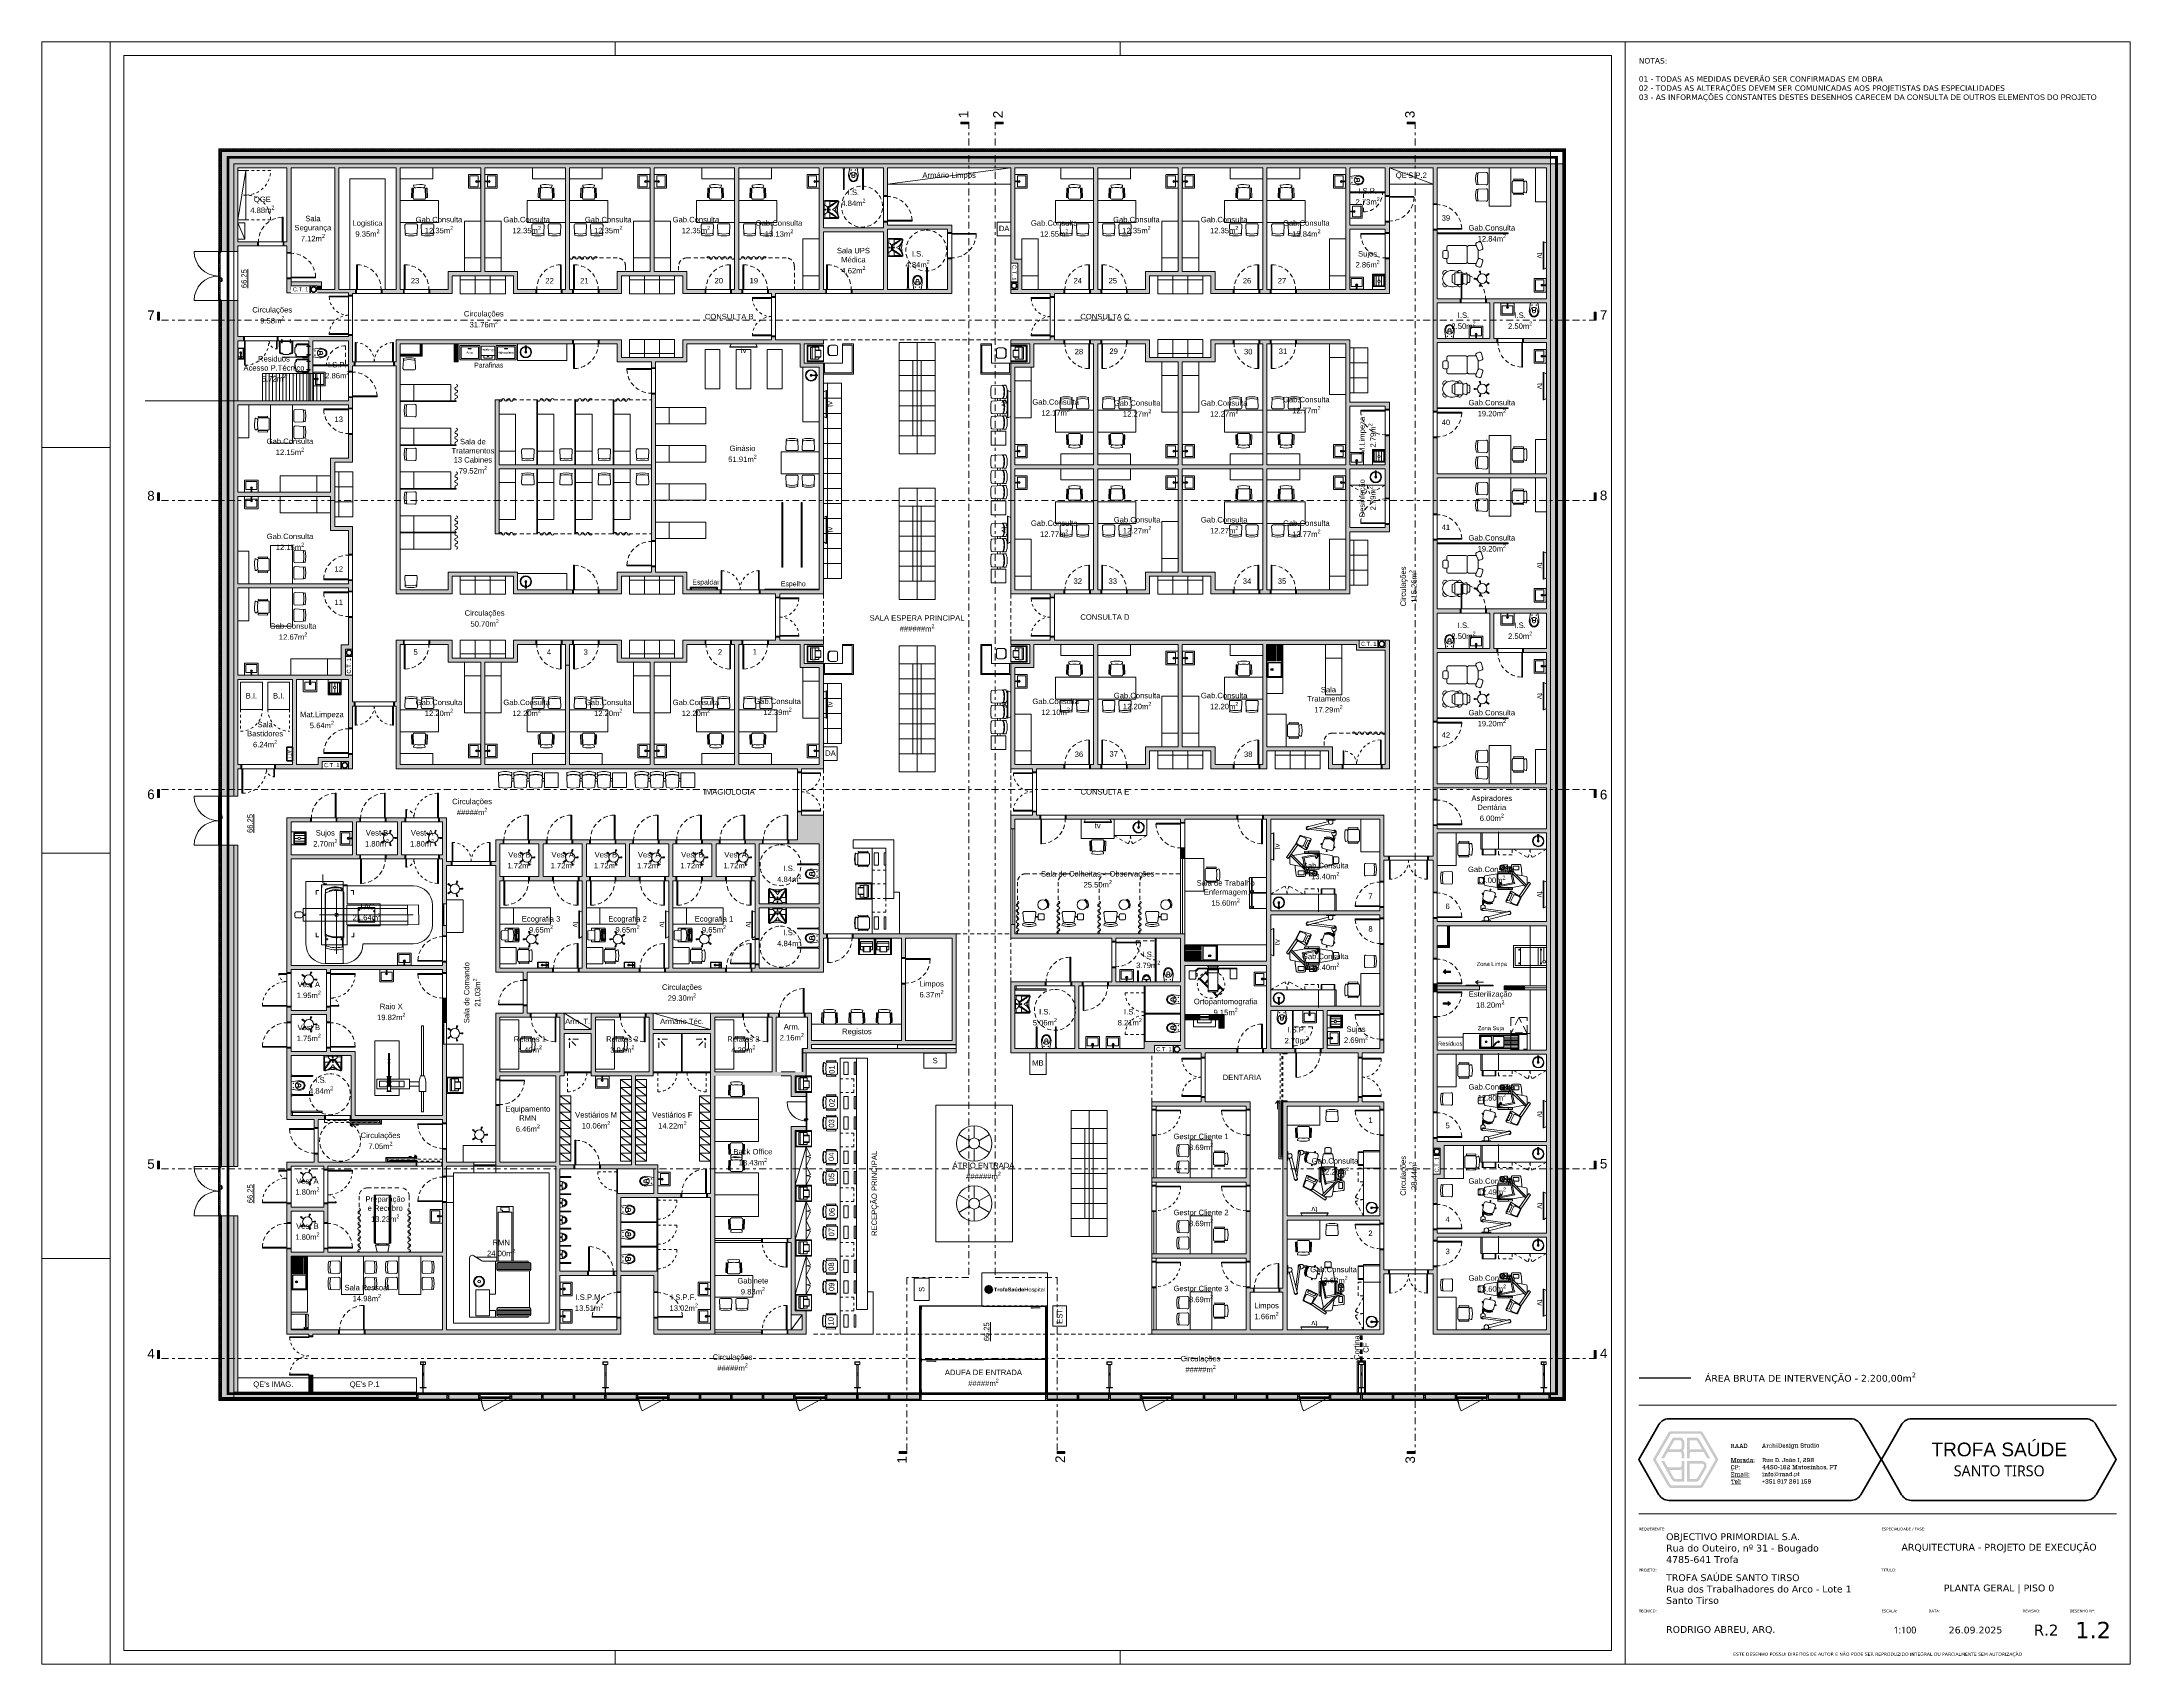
# Paper-space layout 'PISO 0' of a CAD drawing. Header units: metres. Extents: x 319.4 to 395.9, y 80.8 to 140.2.
# The model-space entities are those that its viewports show. They can reach past a viewport. Long polylines and large blocks are cut down to what shows.
import ezdxf
from ezdxf.enums import TextEntityAlignment as Align

# ---------------------------------------------------------------- set-up
doc = ezdxf.new("R2010")
doc.units = ezdxf.units.M
doc.set_wipeout_variables(frame=1)
for name, pattern in [('08-128-Piso06_struct$0$HIDDEN', [0.375, 0.25, -0.125]), ('1317 PL Galeria Tectos _100_G_Exe$0$PROJECCAO', [0.225, 0.15, -0.075]), ('ACAD_ISO03W100', [30, 12, -18]), ('ACAD_ISO07W100', [3, 0, -3]), ('CONTINUA', [0]), ('Dash dot', [0.015875, 0.00635, -0.004763, 0, -0.004763]), ('DASHDOT', [25.4, 12.7, -6.35, 0, -6.35]), ('DOT2', [3.175, 0, -3.175]), ('HIDDEN', [2.325005, 1.550003, -0.775002]), ('HIDDEN2', [4.7625, 3.175, -1.5875]), ('MP-HiddenLine', [0.006, 0.003, -0.003])]:
    doc.linetypes.add(name, pattern=pattern)
doc.layers.get('0').update_dxf_attribs({"lineweight": 5})
for name, color, linetype, lineweight in [('ARQ Mobiliario', 21, 'Continuous', 5), ('ARQ Sanitários', 21, 'Continuous', 5), ('ARQ. Equipamento', 153, 'Continuous', 5), ('ARQ. Mobiliário', 33, 'Continuous', 5), ('ARQ_Carpintarias', 6, 'Continuous', 5), ('ARQ_Fenolicos', 132, 'Continuous', 5), ('ARQ_Legendas', 41, 'Continuous', 5), ('ARQ_Legendas Auto', 41, 'Continuous', 5), ('ARQ_Legendas sinalética', 71, 'Continuous', 5), ('ARQ_Logo Trofa', 7, 'Continuous', 5), ('ARQ_Mobiliario', 21, 'Continuous', 5), ('ARQ_Mobiliario GTS', 21, 'Continuous', 5), ('ARQ_Pladur', 1, 'Continuous', 5), ('ARQ_SCI', 2, 'Continuous', 5), ('ARQ_Tapete', 8, 'Continuous', 5), ('ARQ_Tramas Pladur', 253, 'Continuous', 5), ('ARQ_Vidro', 141, 'Continuous', 5), ('ARQ_Vista', 8, 'Continuous', 5), ('ASL-ITD 20.ATI', 5, 'Continuous', 5), ('BASE', 7, 'Continuous', 5), ('FOLHA', 15, 'Continuous', 5), ('MP_GENERICO', 7, 'Continuous', 5), ('PLADUR', 1, 'Continuous', 5), ('vermelhos 2', 1, 'Continuous', 5), ('VISTA', 8, 'Continuous', 5)]:
    doc.layers.add(name, color=color, linetype=linetype, lineweight=lineweight)
doc.styles.add('arial', font='arial.ttf', dxfattribs={"height": 0.12})
doc.styles.add('Century Gothic', font='GOTHIC.TTF', dxfattribs={"height": 0.2})
doc.styles.add('GENERATED_STYLE_1', font='arial.ttf', dxfattribs={"height": 0.15})
doc.styles.get("Standard").update_dxf_attribs({"font": 'arial.ttf'})
doc.styles.add('Verdana', font='verdana.ttf')
pattern_1 = [(0, (0, 0), (0.1016, 0.0254), [0.00838, -0.06782, 0.00838, -0.06782, -0.4064]), (0, (0, 0), (0.1016, 0.0254), [-0.1524, 0.00838, -0.14402, 0.00838, -0.06782, -0.1778]), (0, (0, 0), (0.1016, 0.0254), [-0.381, 0.00838, -0.04242, 0.00838, -0.11862]), (120, (0.0381, 0.0127), (-0.0727970453, 0.075288181), [0.00838, -0.06782, 0.00838, -0.06782, -0.4064]), (120, (0.0381, 0.0127), (-0.0727970453, 0.075288181), [-0.1524, 0.00838, -0.14402, 0.00838, -0.06782, -0.1778]), (120, (0.0381, 0.0127), (-0.0727970453, 0.075288181), [-0.381, 0.00838, -0.04242, 0.00838, -0.11862]), (240, (0.0508, 0.0635), (-0.0288029547, -0.100688181), [0.00838, -0.06782, 0.00838, -0.06782, -0.4064]), (240, (0.0508, 0.0635), (-0.0288029547, -0.100688181), [-0.1524, 0.00838, -0.14402, 0.00838, -0.06782, -0.1778]), (240, (0.0508, 0.0635), (-0.0288029547, -0.100688181), [-0.381, 0.00838, -0.04242, 0.00838, -0.11862])]
pattern_2 = [(45, (0, 0), (-0.12572359, 0.12572359), []), (45, (0, 0.1905), (-0.12572359, 0.12572359), [])]
pattern_3 = [(45, (0, 0), (-0.035355339, 0.035355339), []), (135, (0, 0), (-0.035355339, -0.035355339), [])]
pattern_4 = [(45, (-126.852, 100.051), (-0.035355339, 0.035355339), [])]
pattern_5 = [(225, (93.382, -100.051), (0.035355339, -0.035355339), [])]
pattern_6 = [(135, (-110.127, -85.828), (-0.035355339, -0.035355339), [])]
pattern_7 = [(135, (-115.897, -85.828), (-0.035355339, -0.035355339), [])]
pattern_8 = [(135, (-121.667, -85.828), (-0.035355339, -0.035355339), [])]
pattern_9 = [(135, (-134.36, -85.828), (-0.035355339, -0.035355339), [])]
pattern_10 = [(135, (-140.13, -85.828), (-0.035355339, -0.035355339), [])]
pattern_11 = [(135, (-145.9, -85.828), (-0.035355339, -0.035355339), [])]
pattern_12 = [(135, (-128.72, -87.253), (-0.035355339, -0.035355339), [])]
pattern_13 = [(315, (127.308, 89.203), (0.035355339, 0.035355339), [])]
pattern_14 = [(270, (190.538, -372.083), (6.985, -1e-15), [5.08, -1.905]), (0, (190.538, -372.083), (2e-15, 6.985), [5.08, -1.905])]

# ---------------------------------------------------------------- blocks, each defined once
blk = doc.blocks.new('novo logo2')
at = {"layer": 'FOLHA'}
h = blk.add_hatch(color=20, dxfattribs=at)
edge = h.paths.add_edge_path()
edge.add_spline(control_points=[(0.788, -1.172), (0.788, -1.172), (0.788, -1.172), (0.788, -1.35), (0.788, -1.35), (0.788, -1.35), (0.681, -1.35), (0.681, -1.35), (0.664, -1.35), (0.65, -1.342), (0.641, -1.329), (0.641, -1.329), (0.558, -1.185), (0.558, -1.185), (0.558, -1.185), (0.74, -1.185), (0.74, -1.185), (0.757, -1.185), (0.774, -1.18), (0.788, -1.172), (0.788, -1.172)], knot_values=[0, 0, 0, 0, 0.5, 0.5, 1, 1, 1, 2, 2, 2, 3, 3, 3, 4, 4, 4, 5, 5, 5, 6, 6, 6, 6], degree=3, periodic=0)
edge = h.paths.add_edge_path()
edge.add_spline(control_points=[(0.408, -1.019), (0.408, -1.019), (0.408, -1.019), (0.463, -1.019), (0.463, -1.019), (0.463, -1.019), (0.518, -1.115), (0.518, -1.115), (0.526, -1.128), (0.54, -1.137), (0.557, -1.137), (0.557, -1.137), (0.74, -1.137), (0.74, -1.137), (0.766, -1.137), (0.787, -1.117), (0.788, -1.091), (0.788, -1.091), (0.788, -1.019), (0.788, -1.019), (0.788, -1.019), (0.835, -1.019), (0.835, -1.019), (0.835, -1.019), (0.835, -1.398), (0.835, -1.398), (0.835, -1.398), (0.672, -1.398), (0.672, -1.398), (0.641, -1.395), (0.614, -1.376), (0.599, -1.35), (0.599, -1.35), (0.408, -1.019), (0.408, -1.019), (0.408, -1.019)], knot_values=[0, 0, 0, 0, 0.5, 0.5, 1, 1, 1, 2, 2, 2, 3, 3, 3, 4, 4, 4, 5, 5, 5, 6, 6, 6, 7, 7, 7, 8, 8, 8, 9, 9, 9, 10, 10, 10, 11, 11, 11, 11], degree=3, periodic=0)
edge = h.paths.add_edge_path()
edge.add_spline(control_points=[(0.517, -0.878), (0.517, -0.878), (0.517, -0.878), (0.463, -0.972), (0.463, -0.972), (0.463, -0.972), (0.408, -0.972), (0.408, -0.972), (0.408, -0.972), (0.626, -0.593), (0.626, -0.593), (0.626, -0.593), (0.75, -0.593), (0.75, -0.593), (0.794, -0.598), (0.83, -0.632), (0.835, -0.677), (0.835, -0.677), (0.835, -0.77), (0.835, -0.77), (0.832, -0.794), (0.821, -0.815), (0.804, -0.83), (0.821, -0.845), (0.832, -0.866), (0.835, -0.89), (0.835, -0.89), (0.835, -0.972), (0.835, -0.972), (0.835, -0.972), (0.788, -0.972), (0.788, -0.972), (0.788, -0.972), (0.788, -0.893), (0.788, -0.893), (0.784, -0.873), (0.768, -0.856), (0.747, -0.854), (0.745, -0.854), (0.559, -0.854), (0.559, -0.854), (0.559, -0.854), (0.558, -0.854), (0.558, -0.854), (0.54, -0.854), (0.525, -0.863), (0.517, -0.878), (0.517, -0.878)], knot_values=[0, 0, 0, 0, 0.5, 0.5, 1, 1, 1, 2, 2, 2, 3, 3, 3, 4, 4, 4, 5, 5, 5, 6, 6, 6, 7, 7, 7, 8, 8, 8, 9, 9, 9, 10, 10, 10, 11, 11, 11, 12, 12, 12, 13, 13, 13, 14, 14, 14, 15, 15, 15, 15], degree=3, periodic=0)
edge = h.paths.add_edge_path()
edge.add_spline(control_points=[(0.93, -0.819), (0.93, -0.819), (0.93, -0.819), (0.93, -0.641), (0.93, -0.641), (0.93, -0.641), (1.036, -0.641), (1.036, -0.641), (1.053, -0.641), (1.068, -0.649), (1.076, -0.662), (1.076, -0.662), (1.159, -0.806), (1.159, -0.806), (1.159, -0.806), (0.977, -0.806), (0.977, -0.806), (0.96, -0.806), (0.944, -0.811), (0.93, -0.819), (0.93, -0.819)], knot_values=[0, 0, 0, 0, 0.5, 0.5, 1, 1, 1, 2, 2, 2, 3, 3, 3, 4, 4, 4, 5, 5, 5, 6, 6, 6, 6], degree=3, periodic=0)
edge = h.paths.add_edge_path()
edge.add_spline(control_points=[(1.309, -0.972), (1.309, -0.972), (1.309, -0.972), (1.255, -0.972), (1.255, -0.972), (1.255, -0.972), (1.199, -0.876), (1.199, -0.876), (1.191, -0.863), (1.177, -0.854), (1.161, -0.854), (1.161, -0.854), (0.977, -0.854), (0.977, -0.854), (0.951, -0.854), (0.93, -0.874), (0.93, -0.9), (0.93, -0.9), (0.93, -0.972), (0.93, -0.972), (0.93, -0.972), (0.882, -0.972), (0.882, -0.972), (0.882, -0.972), (0.882, -0.593), (0.882, -0.593), (0.882, -0.593), (1.045, -0.593), (1.045, -0.593), (1.076, -0.596), (1.103, -0.615), (1.118, -0.641), (1.118, -0.641), (1.309, -0.972), (1.309, -0.972), (1.309, -0.972)], knot_values=[0, 0, 0, 0, 0.5, 0.5, 1, 1, 1, 2, 2, 2, 3, 3, 3, 4, 4, 4, 5, 5, 5, 6, 6, 6, 7, 7, 7, 8, 8, 8, 9, 9, 9, 10, 10, 10, 11, 11, 11, 11], degree=3, periodic=0)
edge = h.paths.add_edge_path()
edge.add_spline(control_points=[(0.614, -0.522), (0.614, -0.522), (0.614, -0.522), (1.105, -0.522), (1.105, -0.522), (1.122, -0.522), (1.137, -0.532), (1.146, -0.546), (1.146, -0.546), (1.405, -0.995), (1.405, -0.995), (1.405, -0.995), (1.146, -1.445), (1.146, -1.445), (1.137, -1.459), (1.122, -1.469), (1.105, -1.469), (1.105, -1.469), (0.613, -1.469), (0.613, -1.469), (0.595, -1.469), (0.58, -1.459), (0.572, -1.445), (0.572, -1.445), (0.312, -0.995), (0.312, -0.995), (0.312, -0.995), (0.449, -0.759), (0.449, -0.759), (0.449, -0.759), (0.572, -0.546), (0.572, -0.546), (0.58, -0.532), (0.595, -0.522), (0.613, -0.522), (0.613, -0.522), (0.614, -0.522), (0.614, -0.522), (0.614, -0.522)], knot_values=[0, 0, 0, 0, 0.5, 0.5, 1, 1, 1, 2, 2, 2, 3, 3, 3, 4, 4, 4, 5, 5, 5, 6, 6, 6, 7, 7, 7, 8, 8, 8, 9, 9, 9, 10, 10, 10, 11, 11, 11, 12, 12, 12, 12], degree=3, periodic=0)
edge = h.paths.add_edge_path()
edge.add_spline(control_points=[(1.17, -1.497), (1.17, -1.497), (1.17, -1.497), (1.14, -1.516), (1.105, -1.516), (1.105, -1.516), (0.613, -1.516), (0.613, -1.516), (0.578, -1.516), (0.547, -1.497), (0.531, -1.469), (0.531, -1.469), (0.257, -0.995), (0.257, -0.995), (0.257, -0.995), (0.408, -0.735), (0.408, -0.735), (0.408, -0.735), (0.531, -0.522), (0.531, -0.522), (0.547, -0.494), (0.578, -0.475), (0.613, -0.475), (0.613, -0.475), (0.614, -0.475), (0.614, -0.475), (0.614, -0.475), (1.105, -0.475), (1.105, -0.475), (1.139, -0.475), (1.169, -0.493), (1.186, -0.521), (1.186, -0.521), (1.46, -0.995), (1.46, -0.995), (1.46, -0.995), (1.187, -1.469), (1.187, -1.469), (1.17, -1.497)], knot_values=[0, 0, 0, 0, 0.5, 0.5, 1, 1, 1, 2, 2, 2, 3, 3, 3, 4, 4, 4, 5, 5, 5, 6, 6, 6, 7, 7, 7, 8, 8, 8, 9, 9, 9, 10, 10, 10, 11, 11, 11, 12, 12, 12, 12], degree=3, periodic=0)
edge = h.paths.add_edge_path()
edge.add_spline(control_points=[(0.932, -1.35), (0.932, -1.35), (0.932, -1.35), (1.036, -1.35), (1.036, -1.35), (1.053, -1.35), (1.068, -1.341), (1.076, -1.328), (1.076, -1.328), (1.186, -1.138), (1.186, -1.138), (1.19, -1.131), (1.192, -1.123), (1.192, -1.114), (1.192, -1.088), (1.171, -1.067), (1.145, -1.067), (1.145, -1.067), (0.932, -1.067), (0.932, -1.067), (0.932, -1.067), (0.932, -1.35), (0.932, -1.35), (0.932, -1.35)], knot_values=[0, 0, 0, 0, 0.5, 0.5, 1, 1, 1, 2, 2, 2, 3, 3, 3, 4, 4, 4, 5, 5, 5, 6, 6, 6, 7, 7, 7, 7], degree=3, periodic=0)
edge = h.paths.add_edge_path()
edge.add_spline(control_points=[(1.07, -1.398), (1.07, -1.398), (1.07, -1.398), (1.1, -1.38), (1.117, -1.353), (1.117, -1.353), (1.228, -1.161), (1.228, -1.161), (1.235, -1.147), (1.24, -1.131), (1.24, -1.114), (1.24, -1.063), (1.2, -1.022), (1.15, -1.019), (1.15, -1.019), (0.93, -1.019), (0.93, -1.019), (0.93, -1.019), (0.882, -1.019), (0.882, -1.019), (0.882, -1.019), (0.882, -1.398), (0.882, -1.398), (0.882, -1.398), (1.036, -1.398), (1.036, -1.398), (1.07, -1.398)], knot_values=[0, 0, 0, 0, 0.5, 0.5, 1, 1, 1, 2, 2, 2, 3, 3, 3, 4, 4, 4, 5, 5, 5, 6, 6, 6, 7, 7, 7, 8, 8, 8, 8], degree=3, periodic=0)
edge = h.paths.add_edge_path()
edge.add_spline(control_points=[(0.654, -0.641), (0.654, -0.641), (0.654, -0.641), (0.747, -0.641), (0.747, -0.641), (0.768, -0.643), (0.784, -0.66), (0.788, -0.68), (0.788, -0.68), (0.788, -0.767), (0.788, -0.767), (0.784, -0.789), (0.764, -0.806), (0.741, -0.806), (0.741, -0.806), (0.558, -0.806), (0.558, -0.806), (0.558, -0.806), (0.654, -0.641), (0.654, -0.641), (0.654, -0.641)], knot_values=[0, 0, 0, 0, 0.5, 0.5, 1, 1, 1, 2, 2, 2, 3, 3, 3, 4, 4, 4, 5, 5, 5, 6, 6, 6, 6], degree=3, periodic=0)
h = blk.add_hatch(color=256, dxfattribs=at)
h.dxf.hatch_style = 2
edge = h.paths.add_edge_path()
edge.add_spline(control_points=[(1.746, -0.773), (1.746, -0.773), (1.754, -0.773), (1.754, -0.773), (1.754, -0.773), (1.755, -0.784), (1.755, -0.784), (1.755, -0.784), (1.744, -0.784), (1.744, -0.784), (1.739, -0.784), (1.737, -0.783), (1.736, -0.782), (1.734, -0.78), (1.733, -0.777), (1.733, -0.762), (1.733, -0.756), (1.732, -0.754), (1.731, -0.753), (1.729, -0.751), (1.727, -0.751), (1.723, -0.751), (1.723, -0.751), (1.707, -0.751), (1.707, -0.751), (1.707, -0.751), (1.707, -0.774), (1.707, -0.774), (1.707, -0.774), (1.718, -0.774), (1.718, -0.774), (1.718, -0.774), (1.718, -0.784), (1.718, -0.784), (1.718, -0.784), (1.685, -0.784), (1.685, -0.784), (1.685, -0.784), (1.685, -0.774), (1.685, -0.774), (1.685, -0.774), (1.696, -0.774), (1.696, -0.774), (1.696, -0.774), (1.695, -0.718), (1.695, -0.718), (1.695, -0.718), (1.685, -0.718), (1.685, -0.718), (1.685, -0.718), (1.685, -0.708), (1.685, -0.708), (1.685, -0.708), (1.731, -0.708), (1.731, -0.708), (1.736, -0.708), (1.739, -0.709), (1.742, -0.711), (1.745, -0.714), (1.746, -0.717), (1.746, -0.729), (1.746, -0.742), (1.743, -0.745), (1.734, -0.746), (1.734, -0.746), (1.734, -0.746), (1.734, -0.746), (1.742, -0.748), (1.745, -0.751), (1.745, -0.762), (1.745, -0.765), (1.746, -0.77), (1.746, -0.773)], knot_values=[0, 0, 0, 0, 1, 1, 1, 2, 2, 2, 3, 3, 3, 4, 4, 4, 5, 5, 5, 6, 6, 6, 7, 7, 7, 8, 8, 8, 9, 9, 9, 10, 10, 10, 11, 11, 11, 12, 12, 12, 13, 13, 13, 14, 14, 14, 15, 15, 15, 16, 16, 16, 17, 17, 17, 18, 18, 18, 19, 19, 19, 20, 20, 20, 21, 21, 21, 22, 22, 22, 23, 23, 23, 24, 24, 24, 24], degree=3, periodic=0)
edge = h.paths.add_edge_path()
edge.add_spline(control_points=[(1.728, -0.741), (1.731, -0.741), (1.732, -0.741), (1.732, -0.74), (1.733, -0.739), (1.734, -0.737), (1.734, -0.73), (1.734, -0.722), (1.733, -0.72), (1.732, -0.719), (1.732, -0.718), (1.731, -0.718), (1.727, -0.718), (1.727, -0.718), (1.707, -0.718), (1.707, -0.718), (1.707, -0.718), (1.707, -0.741), (1.707, -0.741), (1.707, -0.741), (1.728, -0.741), (1.728, -0.741)], knot_values=[0, 0, 0, 0, 1, 1, 1, 2, 2, 2, 3, 3, 3, 4, 4, 4, 5, 5, 5, 6, 6, 6, 7, 7, 7, 7], degree=3, periodic=0)
h = blk.add_hatch(color=256, dxfattribs=at)
h.dxf.hatch_style = 2
edge = h.paths.add_edge_path()
edge.add_spline(control_points=[(1.76, -0.784), (1.76, -0.784), (1.76, -0.773), (1.76, -0.773), (1.76, -0.773), (1.768, -0.773), (1.768, -0.773), (1.768, -0.773), (1.787, -0.711), (1.787, -0.711), (1.788, -0.708), (1.789, -0.707), (1.792, -0.707), (1.792, -0.707), (1.801, -0.707), (1.801, -0.707), (1.805, -0.707), (1.806, -0.708), (1.807, -0.711), (1.807, -0.711), (1.827, -0.773), (1.827, -0.773), (1.827, -0.773), (1.835, -0.773), (1.835, -0.773), (1.835, -0.773), (1.835, -0.783), (1.835, -0.783), (1.835, -0.783), (1.804, -0.783), (1.804, -0.783), (1.804, -0.783), (1.803, -0.773), (1.803, -0.773), (1.803, -0.773), (1.814, -0.773), (1.814, -0.773), (1.814, -0.773), (1.81, -0.759), (1.81, -0.759), (1.803, -0.759), (1.79, -0.76), (1.783, -0.76), (1.783, -0.76), (1.779, -0.773), (1.779, -0.773), (1.779, -0.773), (1.79, -0.773), (1.79, -0.773), (1.79, -0.773), (1.79, -0.783), (1.79, -0.783), (1.79, -0.783), (1.76, -0.784), (1.76, -0.784)], knot_values=[0, 0, 0, 0, 1, 1, 1, 2, 2, 2, 3, 3, 3, 4, 4, 4, 5, 5, 5, 6, 6, 6, 7, 7, 7, 8, 8, 8, 9, 9, 9, 10, 10, 10, 11, 11, 11, 12, 12, 12, 13, 13, 13, 14, 14, 14, 15, 15, 15, 16, 16, 16, 17, 17, 17, 18, 18, 18, 18], degree=3, periodic=0)
h.paths.add_polyline_path([(1.786, -0.75), (1.807, -0.75), (1.797, -0.718), (1.796, -0.718)])
h = blk.add_hatch(color=256, dxfattribs=at)
h.dxf.hatch_style = 2
edge = h.paths.add_edge_path()
edge.add_spline(control_points=[(1.84, -0.783), (1.84, -0.783), (1.84, -0.773), (1.84, -0.773), (1.84, -0.773), (1.848, -0.773), (1.848, -0.773), (1.848, -0.773), (1.867, -0.71), (1.867, -0.71), (1.868, -0.707), (1.869, -0.707), (1.872, -0.706), (1.872, -0.706), (1.881, -0.706), (1.881, -0.706), (1.885, -0.706), (1.886, -0.707), (1.887, -0.71), (1.887, -0.71), (1.907, -0.772), (1.907, -0.772), (1.907, -0.772), (1.915, -0.772), (1.915, -0.772), (1.915, -0.772), (1.915, -0.783), (1.915, -0.783), (1.915, -0.783), (1.884, -0.783), (1.884, -0.783), (1.884, -0.783), (1.884, -0.772), (1.884, -0.772), (1.884, -0.772), (1.894, -0.772), (1.894, -0.772), (1.894, -0.772), (1.89, -0.759), (1.89, -0.759), (1.883, -0.759), (1.87, -0.759), (1.863, -0.759), (1.863, -0.759), (1.86, -0.773), (1.86, -0.773), (1.86, -0.773), (1.87, -0.773), (1.87, -0.773), (1.87, -0.773), (1.87, -0.783), (1.87, -0.783), (1.87, -0.783), (1.84, -0.783), (1.84, -0.783)], knot_values=[0, 0, 0, 0, 1, 1, 1, 2, 2, 2, 3, 3, 3, 4, 4, 4, 5, 5, 5, 6, 6, 6, 7, 7, 7, 8, 8, 8, 9, 9, 9, 10, 10, 10, 11, 11, 11, 12, 12, 12, 13, 13, 13, 14, 14, 14, 15, 15, 15, 16, 16, 16, 17, 17, 17, 18, 18, 18, 18], degree=3, periodic=0)
h.paths.add_polyline_path([(1.866, -0.749), (1.887, -0.749), (1.877, -0.717), (1.876, -0.717)])
h = blk.add_hatch(color=256, dxfattribs=at)
h.dxf.hatch_style = 2
edge = h.paths.add_edge_path()
edge.add_spline(control_points=[(1.979, -0.711), (1.984, -0.716), (1.986, -0.725), (1.986, -0.744), (1.986, -0.763), (1.984, -0.772), (1.98, -0.777), (1.976, -0.781), (1.971, -0.782), (1.963, -0.782), (1.963, -0.782), (1.922, -0.783), (1.922, -0.783), (1.922, -0.783), (1.922, -0.772), (1.922, -0.772), (1.922, -0.772), (1.933, -0.772), (1.933, -0.772), (1.933, -0.772), (1.932, -0.717), (1.932, -0.717), (1.932, -0.717), (1.922, -0.717), (1.922, -0.717), (1.922, -0.717), (1.922, -0.706), (1.922, -0.706), (1.922, -0.706), (1.962, -0.706), (1.962, -0.706), (1.971, -0.706), (1.975, -0.708), (1.979, -0.711)], knot_values=[0, 0, 0, 0, 1, 1, 1, 2, 2, 2, 3, 3, 3, 4, 4, 4, 5, 5, 5, 6, 6, 6, 7, 7, 7, 8, 8, 8, 9, 9, 9, 10, 10, 10, 11, 11, 11, 11], degree=3, periodic=0)
edge = h.paths.add_edge_path()
edge.add_spline(control_points=[(1.944, -0.772), (1.944, -0.772), (1.962, -0.772), (1.962, -0.772), (1.966, -0.772), (1.968, -0.772), (1.97, -0.77), (1.973, -0.767), (1.974, -0.761), (1.974, -0.744), (1.974, -0.727), (1.973, -0.722), (1.97, -0.719), (1.968, -0.717), (1.966, -0.717), (1.962, -0.717), (1.962, -0.717), (1.944, -0.717), (1.944, -0.717), (1.944, -0.717), (1.944, -0.772), (1.944, -0.772)], knot_values=[0, 0, 0, 0, 1, 1, 1, 2, 2, 2, 3, 3, 3, 4, 4, 4, 5, 5, 5, 6, 6, 6, 7, 7, 7, 7], degree=3, periodic=0)
h = blk.add_hatch(color=256, dxfattribs=at)
h.dxf.hatch_style = 2
edge = h.paths.add_edge_path()
edge.add_spline(control_points=[(2.257, -0.78), (2.257, -0.78), (2.257, -0.77), (2.257, -0.77), (2.257, -0.77), (2.265, -0.77), (2.265, -0.77), (2.265, -0.77), (2.284, -0.707), (2.284, -0.707), (2.285, -0.704), (2.286, -0.703), (2.289, -0.703), (2.289, -0.703), (2.299, -0.703), (2.299, -0.703), (2.302, -0.703), (2.303, -0.704), (2.304, -0.707), (2.304, -0.707), (2.324, -0.769), (2.324, -0.769), (2.324, -0.769), (2.332, -0.769), (2.332, -0.769), (2.332, -0.769), (2.332, -0.779), (2.332, -0.779), (2.332, -0.779), (2.301, -0.78), (2.301, -0.78), (2.301, -0.78), (2.301, -0.769), (2.301, -0.769), (2.301, -0.769), (2.311, -0.769), (2.311, -0.769), (2.311, -0.769), (2.307, -0.756), (2.307, -0.756), (2.3, -0.756), (2.287, -0.756), (2.281, -0.756), (2.281, -0.756), (2.277, -0.77), (2.277, -0.77), (2.277, -0.77), (2.287, -0.769), (2.287, -0.769), (2.287, -0.769), (2.287, -0.78), (2.287, -0.78), (2.287, -0.78), (2.257, -0.78), (2.257, -0.78)], knot_values=[0, 0, 0, 0, 1, 1, 1, 2, 2, 2, 3, 3, 3, 4, 4, 4, 5, 5, 5, 6, 6, 6, 7, 7, 7, 8, 8, 8, 9, 9, 9, 10, 10, 10, 11, 11, 11, 12, 12, 12, 13, 13, 13, 14, 14, 14, 15, 15, 15, 16, 16, 16, 17, 17, 17, 18, 18, 18, 18], degree=3, periodic=0)
h.paths.add_polyline_path([(2.283, -0.746), (2.304, -0.746), (2.294, -0.714), (2.293, -0.714)])
h = blk.add_hatch(color=256, dxfattribs=at)
h.dxf.hatch_style = 2
edge = h.paths.add_edge_path()
edge.add_spline(control_points=[(2.369, -0.77), (2.369, -0.77), (2.369, -0.779), (2.369, -0.779), (2.369, -0.779), (2.339, -0.779), (2.339, -0.779), (2.339, -0.779), (2.339, -0.77), (2.339, -0.77), (2.339, -0.77), (2.348, -0.77), (2.348, -0.77), (2.348, -0.77), (2.348, -0.731), (2.348, -0.731), (2.348, -0.731), (2.339, -0.731), (2.339, -0.731), (2.339, -0.731), (2.339, -0.721), (2.339, -0.721), (2.339, -0.721), (2.359, -0.721), (2.359, -0.721), (2.359, -0.721), (2.359, -0.729), (2.359, -0.729), (2.365, -0.723), (2.368, -0.72), (2.373, -0.72), (2.373, -0.72), (2.378, -0.72), (2.378, -0.72), (2.378, -0.72), (2.379, -0.732), (2.379, -0.732), (2.379, -0.732), (2.371, -0.732), (2.371, -0.732), (2.367, -0.732), (2.364, -0.733), (2.359, -0.734), (2.359, -0.734), (2.359, -0.77), (2.359, -0.77), (2.359, -0.77), (2.369, -0.77), (2.369, -0.77)], knot_values=[0, 0, 0, 0, 1, 1, 1, 2, 2, 2, 3, 3, 3, 4, 4, 4, 5, 5, 5, 6, 6, 6, 7, 7, 7, 8, 8, 8, 9, 9, 9, 10, 10, 10, 11, 11, 11, 12, 12, 12, 13, 13, 13, 14, 14, 14, 15, 15, 15, 16, 16, 16, 16], degree=3, periodic=0)
h = blk.add_hatch(color=256, dxfattribs=at)
h.dxf.hatch_style = 2
edge = h.paths.add_edge_path()
edge.add_spline(control_points=[(2.393, -0.776), (2.389, -0.772), (2.388, -0.767), (2.388, -0.75), (2.388, -0.732), (2.389, -0.728), (2.393, -0.724), (2.395, -0.721), (2.398, -0.72), (2.404, -0.72), (2.404, -0.72), (2.421, -0.72), (2.421, -0.72), (2.426, -0.72), (2.428, -0.721), (2.43, -0.723), (2.433, -0.726), (2.434, -0.73), (2.434, -0.741), (2.434, -0.741), (2.423, -0.741), (2.423, -0.741), (2.423, -0.733), (2.423, -0.732), (2.422, -0.731), (2.421, -0.731), (2.42, -0.73), (2.418, -0.73), (2.418, -0.73), (2.406, -0.73), (2.406, -0.73), (2.402, -0.73), (2.401, -0.731), (2.401, -0.732), (2.4, -0.733), (2.399, -0.735), (2.399, -0.75), (2.399, -0.765), (2.4, -0.767), (2.401, -0.768), (2.402, -0.769), (2.402, -0.769), (2.406, -0.769), (2.406, -0.769), (2.418, -0.769), (2.418, -0.769), (2.421, -0.769), (2.422, -0.769), (2.422, -0.768), (2.423, -0.767), (2.424, -0.765), (2.424, -0.757), (2.424, -0.757), (2.435, -0.757), (2.435, -0.757), (2.435, -0.77), (2.434, -0.773), (2.431, -0.776), (2.429, -0.778), (2.426, -0.779), (2.421, -0.779), (2.421, -0.779), (2.405, -0.779), (2.405, -0.779), (2.399, -0.779), (2.395, -0.778), (2.393, -0.776)], knot_values=[0, 0, 0, 0, 1, 1, 1, 2, 2, 2, 3, 3, 3, 4, 4, 4, 5, 5, 5, 6, 6, 6, 7, 7, 7, 8, 8, 8, 9, 9, 9, 10, 10, 10, 11, 11, 11, 12, 12, 12, 13, 13, 13, 14, 14, 14, 15, 15, 15, 16, 16, 16, 17, 17, 17, 18, 18, 18, 19, 19, 19, 20, 20, 20, 21, 21, 21, 22, 22, 22, 22], degree=3, periodic=0)
h = blk.add_hatch(color=256, dxfattribs=at)
h.dxf.hatch_style = 2
edge = h.paths.add_edge_path()
edge.add_spline(control_points=[(2.464, -0.727), (2.472, -0.721), (2.474, -0.72), (2.479, -0.72), (2.479, -0.72), (2.487, -0.72), (2.487, -0.72), (2.492, -0.72), (2.494, -0.721), (2.497, -0.723), (2.499, -0.725), (2.5, -0.728), (2.5, -0.736), (2.5, -0.736), (2.5, -0.769), (2.5, -0.769), (2.5, -0.769), (2.509, -0.769), (2.509, -0.769), (2.509, -0.769), (2.509, -0.778), (2.509, -0.778), (2.509, -0.778), (2.481, -0.779), (2.481, -0.779), (2.481, -0.779), (2.481, -0.769), (2.481, -0.769), (2.481, -0.769), (2.489, -0.769), (2.489, -0.769), (2.489, -0.769), (2.489, -0.737), (2.489, -0.737), (2.489, -0.734), (2.489, -0.732), (2.488, -0.731), (2.486, -0.73), (2.485, -0.73), (2.482, -0.73), (2.482, -0.73), (2.475, -0.73), (2.475, -0.73), (2.472, -0.73), (2.469, -0.731), (2.464, -0.733), (2.464, -0.733), (2.465, -0.769), (2.465, -0.769), (2.465, -0.769), (2.473, -0.769), (2.473, -0.769), (2.473, -0.769), (2.473, -0.779), (2.473, -0.779), (2.473, -0.779), (2.445, -0.779), (2.445, -0.779), (2.445, -0.779), (2.445, -0.769), (2.445, -0.769), (2.445, -0.769), (2.454, -0.769), (2.454, -0.769), (2.454, -0.769), (2.453, -0.71), (2.453, -0.71), (2.453, -0.71), (2.444, -0.71), (2.444, -0.71), (2.444, -0.71), (2.444, -0.701), (2.444, -0.701), (2.444, -0.701), (2.464, -0.7), (2.464, -0.7), (2.464, -0.7), (2.464, -0.727), (2.464, -0.727)], knot_values=[0, 0, 0, 0, 1, 1, 1, 2, 2, 2, 3, 3, 3, 4, 4, 4, 5, 5, 5, 6, 6, 6, 7, 7, 7, 8, 8, 8, 9, 9, 9, 10, 10, 10, 11, 11, 11, 12, 12, 12, 13, 13, 13, 14, 14, 14, 15, 15, 15, 16, 16, 16, 17, 17, 17, 18, 18, 18, 19, 19, 19, 20, 20, 20, 21, 21, 21, 22, 22, 22, 23, 23, 23, 24, 24, 24, 25, 25, 25, 26, 26, 26, 26], degree=3, periodic=0)
h = blk.add_hatch(color=256, dxfattribs=at)
h.dxf.hatch_style = 2
h.paths.add_polyline_path([(2.517, -0.778), (2.517, -0.769), (2.526, -0.769), (2.526, -0.729), (2.517, -0.73), (2.516, -0.72), (2.537, -0.719), (2.537, -0.769), (2.546, -0.768), (2.546, -0.778)])
h.paths.add_polyline_path([(2.525, -0.7), (2.537, -0.7), (2.537, -0.712), (2.525, -0.712)])
h = blk.add_hatch(color=256, dxfattribs=at)
h.dxf.hatch_style = 2
edge = h.paths.add_edge_path()
edge.add_spline(control_points=[(2.611, -0.707), (2.616, -0.711), (2.618, -0.721), (2.618, -0.74), (2.618, -0.758), (2.616, -0.768), (2.612, -0.772), (2.608, -0.776), (2.603, -0.778), (2.595, -0.778), (2.595, -0.778), (2.554, -0.778), (2.554, -0.778), (2.554, -0.778), (2.554, -0.768), (2.554, -0.768), (2.554, -0.768), (2.565, -0.768), (2.565, -0.768), (2.565, -0.768), (2.564, -0.712), (2.564, -0.712), (2.564, -0.712), (2.554, -0.712), (2.554, -0.712), (2.554, -0.712), (2.554, -0.702), (2.554, -0.702), (2.554, -0.702), (2.594, -0.702), (2.594, -0.702), (2.603, -0.702), (2.607, -0.703), (2.611, -0.707)], knot_values=[0, 0, 0, 0, 1, 1, 1, 2, 2, 2, 3, 3, 3, 4, 4, 4, 5, 5, 5, 6, 6, 6, 7, 7, 7, 8, 8, 8, 9, 9, 9, 10, 10, 10, 11, 11, 11, 11], degree=3, periodic=0)
edge = h.paths.add_edge_path()
edge.add_spline(control_points=[(2.576, -0.768), (2.576, -0.768), (2.594, -0.767), (2.594, -0.767), (2.598, -0.767), (2.6, -0.767), (2.602, -0.765), (2.605, -0.762), (2.606, -0.757), (2.606, -0.74), (2.606, -0.722), (2.604, -0.717), (2.602, -0.714), (2.6, -0.712), (2.598, -0.712), (2.593, -0.712), (2.593, -0.712), (2.576, -0.712), (2.576, -0.712), (2.576, -0.712), (2.576, -0.768), (2.576, -0.768)], knot_values=[0, 0, 0, 0, 1, 1, 1, 2, 2, 2, 3, 3, 3, 4, 4, 4, 5, 5, 5, 6, 6, 6, 7, 7, 7, 7], degree=3, periodic=0)
h = blk.add_hatch(color=256, dxfattribs=at)
h.dxf.hatch_style = 2
edge = h.paths.add_edge_path()
edge.add_spline(control_points=[(2.645, -0.752), (2.645, -0.764), (2.646, -0.766), (2.647, -0.767), (2.648, -0.767), (2.649, -0.768), (2.652, -0.768), (2.652, -0.768), (2.665, -0.767), (2.665, -0.767), (2.668, -0.767), (2.668, -0.767), (2.669, -0.766), (2.67, -0.766), (2.67, -0.764), (2.67, -0.759), (2.67, -0.759), (2.681, -0.759), (2.681, -0.759), (2.681, -0.768), (2.68, -0.771), (2.677, -0.774), (2.675, -0.776), (2.673, -0.777), (2.668, -0.777), (2.668, -0.777), (2.651, -0.777), (2.651, -0.777), (2.645, -0.777), (2.641, -0.777), (2.639, -0.774), (2.635, -0.77), (2.634, -0.766), (2.634, -0.748), (2.634, -0.731), (2.635, -0.726), (2.639, -0.722), (2.641, -0.72), (2.645, -0.719), (2.65, -0.719), (2.65, -0.719), (2.664, -0.719), (2.664, -0.719), (2.67, -0.719), (2.674, -0.72), (2.676, -0.722), (2.68, -0.726), (2.681, -0.731), (2.681, -0.748), (2.681, -0.748), (2.681, -0.751), (2.681, -0.751), (2.681, -0.752), (2.681, -0.752), (2.68, -0.752), (2.68, -0.752), (2.645, -0.752), (2.645, -0.752)], knot_values=[0, 0, 0, 0, 1, 1, 1, 2, 2, 2, 3, 3, 3, 4, 4, 4, 5, 5, 5, 6, 6, 6, 7, 7, 7, 8, 8, 8, 9, 9, 9, 10, 10, 10, 11, 11, 11, 12, 12, 12, 13, 13, 13, 14, 14, 14, 15, 15, 15, 16, 16, 16, 17, 17, 17, 18, 18, 18, 19, 19, 19, 19], degree=3, periodic=0)
edge = h.paths.add_edge_path()
edge.add_spline(control_points=[(2.645, -0.743), (2.645, -0.743), (2.67, -0.743), (2.67, -0.743), (2.67, -0.733), (2.669, -0.731), (2.668, -0.73), (2.667, -0.729), (2.666, -0.729), (2.663, -0.729), (2.663, -0.729), (2.652, -0.729), (2.652, -0.729), (2.648, -0.729), (2.647, -0.729), (2.647, -0.73), (2.646, -0.731), (2.645, -0.733), (2.645, -0.743)], knot_values=[0, 0, 0, 0, 1, 1, 1, 2, 2, 2, 3, 3, 3, 4, 4, 4, 5, 5, 5, 6, 6, 6, 6], degree=3, periodic=0)
h = blk.add_hatch(color=256, dxfattribs=at)
h.dxf.hatch_style = 2
edge = h.paths.add_edge_path()
edge.add_spline(control_points=[(2.699, -0.721), (2.701, -0.719), (2.703, -0.718), (2.708, -0.718), (2.708, -0.718), (2.727, -0.718), (2.727, -0.718), (2.731, -0.718), (2.734, -0.719), (2.736, -0.721), (2.738, -0.723), (2.739, -0.726), (2.739, -0.736), (2.739, -0.736), (2.729, -0.736), (2.729, -0.736), (2.728, -0.73), (2.728, -0.729), (2.727, -0.729), (2.727, -0.728), (2.726, -0.728), (2.724, -0.728), (2.724, -0.728), (2.71, -0.728), (2.71, -0.728), (2.708, -0.728), (2.707, -0.728), (2.707, -0.729), (2.706, -0.729), (2.706, -0.731), (2.706, -0.734), (2.706, -0.738), (2.706, -0.739), (2.707, -0.74), (2.708, -0.741), (2.708, -0.741), (2.711, -0.741), (2.711, -0.741), (2.729, -0.743), (2.729, -0.743), (2.733, -0.744), (2.736, -0.745), (2.737, -0.746), (2.74, -0.748), (2.74, -0.752), (2.74, -0.76), (2.74, -0.768), (2.739, -0.772), (2.737, -0.774), (2.735, -0.776), (2.732, -0.777), (2.728, -0.777), (2.728, -0.777), (2.708, -0.777), (2.708, -0.777), (2.704, -0.777), (2.7, -0.776), (2.698, -0.775), (2.696, -0.772), (2.695, -0.769), (2.695, -0.759), (2.695, -0.759), (2.705, -0.759), (2.705, -0.759), (2.705, -0.765), (2.706, -0.766), (2.706, -0.767), (2.707, -0.767), (2.707, -0.768), (2.71, -0.768), (2.71, -0.768), (2.725, -0.768), (2.725, -0.768), (2.727, -0.768), (2.728, -0.767), (2.729, -0.767), (2.729, -0.766), (2.73, -0.765), (2.73, -0.761), (2.73, -0.757), (2.729, -0.755), (2.728, -0.755), (2.728, -0.754), (2.727, -0.754), (2.725, -0.753), (2.725, -0.753), (2.707, -0.751), (2.707, -0.751), (2.702, -0.751), (2.7, -0.75), (2.698, -0.749), (2.696, -0.746), (2.695, -0.743), (2.695, -0.735), (2.695, -0.728), (2.696, -0.724), (2.699, -0.721)], knot_values=[0, 0, 0, 0, 1, 1, 1, 2, 2, 2, 3, 3, 3, 4, 4, 4, 5, 5, 5, 6, 6, 6, 7, 7, 7, 8, 8, 8, 9, 9, 9, 10, 10, 10, 11, 11, 11, 12, 12, 12, 13, 13, 13, 14, 14, 14, 15, 15, 15, 16, 16, 16, 17, 17, 17, 18, 18, 18, 19, 19, 19, 20, 20, 20, 21, 21, 21, 22, 22, 22, 23, 23, 23, 24, 24, 24, 25, 25, 25, 26, 26, 26, 27, 27, 27, 28, 28, 28, 29, 29, 29, 30, 30, 30, 31, 31, 31, 32, 32, 32, 32], degree=3, periodic=0)
h = blk.add_hatch(color=256, dxfattribs=at)
h.dxf.hatch_style = 2
h.paths.add_polyline_path([(2.753, -0.777), (2.753, -0.767), (2.762, -0.767), (2.762, -0.728), (2.753, -0.728), (2.753, -0.718), (2.773, -0.718), (2.773, -0.767), (2.782, -0.767), (2.782, -0.777)])
h.paths.add_polyline_path([(2.761, -0.699), (2.773, -0.698), (2.773, -0.711), (2.761, -0.711)])
h = blk.add_hatch(color=256, dxfattribs=at)
h.dxf.hatch_style = 2
edge = h.paths.add_edge_path()
edge.add_spline(control_points=[(2.798, -0.79), (2.796, -0.788), (2.795, -0.785), (2.795, -0.778), (2.795, -0.778), (2.805, -0.778), (2.805, -0.778), (2.805, -0.781), (2.806, -0.782), (2.807, -0.783), (2.807, -0.783), (2.808, -0.783), (2.811, -0.783), (2.811, -0.783), (2.825, -0.783), (2.825, -0.783), (2.828, -0.783), (2.829, -0.783), (2.83, -0.782), (2.831, -0.781), (2.831, -0.78), (2.831, -0.775), (2.831, -0.775), (2.831, -0.765), (2.831, -0.765), (2.824, -0.771), (2.821, -0.772), (2.816, -0.772), (2.816, -0.772), (2.809, -0.772), (2.809, -0.772), (2.803, -0.772), (2.8, -0.771), (2.797, -0.769), (2.794, -0.766), (2.793, -0.761), (2.792, -0.745), (2.792, -0.729), (2.794, -0.725), (2.797, -0.721), (2.799, -0.719), (2.803, -0.718), (2.809, -0.718), (2.809, -0.718), (2.816, -0.718), (2.816, -0.718), (2.821, -0.718), (2.823, -0.719), (2.831, -0.725), (2.831, -0.725), (2.831, -0.718), (2.831, -0.718), (2.831, -0.718), (2.851, -0.718), (2.851, -0.718), (2.851, -0.718), (2.851, -0.727), (2.851, -0.727), (2.851, -0.727), (2.842, -0.727), (2.842, -0.727), (2.842, -0.727), (2.842, -0.773), (2.842, -0.773), (2.842, -0.784), (2.842, -0.787), (2.839, -0.789), (2.837, -0.791), (2.834, -0.793), (2.827, -0.793), (2.827, -0.793), (2.808, -0.793), (2.808, -0.793), (2.803, -0.793), (2.8, -0.792), (2.798, -0.79)], knot_values=[0, 0, 0, 0, 1, 1, 1, 2, 2, 2, 3, 3, 3, 4, 4, 4, 5, 5, 5, 6, 6, 6, 7, 7, 7, 8, 8, 8, 9, 9, 9, 10, 10, 10, 11, 11, 11, 12, 12, 12, 13, 13, 13, 14, 14, 14, 15, 15, 15, 16, 16, 16, 17, 17, 17, 18, 18, 18, 19, 19, 19, 20, 20, 20, 21, 21, 21, 22, 22, 22, 23, 23, 23, 24, 24, 24, 25, 25, 25, 25], degree=3, periodic=0)
edge = h.paths.add_edge_path()
edge.add_spline(control_points=[(2.806, -0.761), (2.807, -0.762), (2.808, -0.762), (2.812, -0.762), (2.812, -0.762), (2.82, -0.762), (2.82, -0.762), (2.824, -0.762), (2.827, -0.761), (2.831, -0.759), (2.831, -0.759), (2.831, -0.731), (2.831, -0.731), (2.826, -0.729), (2.823, -0.728), (2.819, -0.728), (2.819, -0.728), (2.812, -0.728), (2.812, -0.728), (2.808, -0.728), (2.807, -0.728), (2.806, -0.729), (2.804, -0.731), (2.804, -0.733), (2.804, -0.745), (2.804, -0.757), (2.804, -0.759), (2.806, -0.761)], knot_values=[0, 0, 0, 0, 1, 1, 1, 2, 2, 2, 3, 3, 3, 4, 4, 4, 5, 5, 5, 6, 6, 6, 7, 7, 7, 8, 8, 8, 9, 9, 9, 9], degree=3, periodic=0)
h = blk.add_hatch(color=256, dxfattribs=at)
h.dxf.hatch_style = 2
edge = h.paths.add_edge_path()
edge.add_spline(control_points=[(2.878, -0.724), (2.886, -0.718), (2.888, -0.717), (2.893, -0.717), (2.893, -0.717), (2.901, -0.717), (2.901, -0.717), (2.906, -0.717), (2.908, -0.718), (2.911, -0.72), (2.913, -0.723), (2.914, -0.725), (2.914, -0.734), (2.914, -0.734), (2.914, -0.766), (2.914, -0.766), (2.914, -0.766), (2.923, -0.766), (2.923, -0.766), (2.923, -0.766), (2.923, -0.776), (2.923, -0.776), (2.923, -0.776), (2.895, -0.776), (2.895, -0.776), (2.895, -0.776), (2.895, -0.766), (2.895, -0.766), (2.895, -0.766), (2.903, -0.766), (2.903, -0.766), (2.903, -0.766), (2.903, -0.734), (2.903, -0.734), (2.903, -0.732), (2.903, -0.73), (2.902, -0.729), (2.9, -0.728), (2.899, -0.727), (2.896, -0.727), (2.896, -0.727), (2.889, -0.727), (2.889, -0.727), (2.886, -0.727), (2.883, -0.728), (2.879, -0.73), (2.879, -0.73), (2.879, -0.766), (2.879, -0.766), (2.879, -0.766), (2.887, -0.766), (2.887, -0.766), (2.887, -0.766), (2.887, -0.776), (2.887, -0.776), (2.887, -0.776), (2.859, -0.776), (2.859, -0.776), (2.859, -0.776), (2.859, -0.766), (2.859, -0.766), (2.859, -0.766), (2.868, -0.766), (2.868, -0.766), (2.868, -0.766), (2.868, -0.727), (2.868, -0.727), (2.868, -0.727), (2.858, -0.727), (2.858, -0.727), (2.858, -0.727), (2.858, -0.717), (2.858, -0.717), (2.858, -0.717), (2.878, -0.717), (2.878, -0.717), (2.878, -0.717), (2.878, -0.724), (2.878, -0.724)], knot_values=[0, 0, 0, 0, 1, 1, 1, 2, 2, 2, 3, 3, 3, 4, 4, 4, 5, 5, 5, 6, 6, 6, 7, 7, 7, 8, 8, 8, 9, 9, 9, 10, 10, 10, 11, 11, 11, 12, 12, 12, 13, 13, 13, 14, 14, 14, 15, 15, 15, 16, 16, 16, 17, 17, 17, 18, 18, 18, 19, 19, 19, 20, 20, 20, 21, 21, 21, 22, 22, 22, 23, 23, 23, 24, 24, 24, 25, 25, 25, 26, 26, 26, 26], degree=3, periodic=0)
h = blk.add_hatch(color=256, dxfattribs=at)
h.dxf.hatch_style = 2
edge = h.paths.add_edge_path()
edge.add_spline(control_points=[(3.015, -0.772), (3.013, -0.774), (3.009, -0.775), (3.003, -0.775), (3.003, -0.775), (2.979, -0.775), (2.979, -0.775), (2.973, -0.775), (2.969, -0.775), (2.967, -0.772), (2.964, -0.769), (2.963, -0.765), (2.962, -0.752), (2.962, -0.752), (2.974, -0.752), (2.974, -0.752), (2.975, -0.761), (2.975, -0.763), (2.976, -0.764), (2.976, -0.764), (2.977, -0.765), (2.981, -0.765), (2.981, -0.765), (3.001, -0.764), (3.001, -0.764), (3.004, -0.764), (3.005, -0.764), (3.006, -0.763), (3.007, -0.762), (3.007, -0.76), (3.007, -0.753), (3.007, -0.748), (3.007, -0.746), (3.006, -0.745), (3.005, -0.744), (3.004, -0.744), (3.001, -0.744), (3.001, -0.744), (2.978, -0.742), (2.978, -0.742), (2.972, -0.741), (2.969, -0.74), (2.967, -0.738), (2.964, -0.735), (2.963, -0.731), (2.963, -0.721), (2.963, -0.711), (2.964, -0.706), (2.967, -0.703), (2.97, -0.701), (2.973, -0.699), (2.979, -0.699), (2.979, -0.699), (3.001, -0.699), (3.001, -0.699), (3.007, -0.699), (3.011, -0.7), (3.013, -0.702), (3.016, -0.705), (3.017, -0.709), (3.018, -0.722), (3.018, -0.722), (3.006, -0.723), (3.006, -0.723), (3.005, -0.714), (3.005, -0.712), (3.004, -0.711), (3.003, -0.71), (3.003, -0.71), (2.999, -0.71), (2.999, -0.71), (2.981, -0.71), (2.981, -0.71), (2.978, -0.71), (2.977, -0.71), (2.976, -0.711), (2.975, -0.712), (2.975, -0.715), (2.975, -0.721), (2.975, -0.726), (2.975, -0.728), (2.976, -0.729), (2.977, -0.73), (2.978, -0.73), (2.981, -0.73), (2.981, -0.73), (3.004, -0.732), (3.004, -0.732), (3.01, -0.733), (3.013, -0.733), (3.015, -0.736), (3.018, -0.739), (3.019, -0.743), (3.019, -0.753), (3.019, -0.764), (3.018, -0.768), (3.015, -0.772)], knot_values=[0, 0, 0, 0, 1, 1, 1, 2, 2, 2, 3, 3, 3, 4, 4, 4, 5, 5, 5, 6, 6, 6, 7, 7, 7, 8, 8, 8, 9, 9, 9, 10, 10, 10, 11, 11, 11, 12, 12, 12, 13, 13, 13, 14, 14, 14, 15, 15, 15, 16, 16, 16, 17, 17, 17, 18, 18, 18, 19, 19, 19, 20, 20, 20, 21, 21, 21, 22, 22, 22, 23, 23, 23, 24, 24, 24, 25, 25, 25, 26, 26, 26, 27, 27, 27, 28, 28, 28, 29, 29, 29, 30, 30, 30, 31, 31, 31, 32, 32, 32, 32], degree=3, periodic=0)
h = blk.add_hatch(color=256, dxfattribs=at)
h.dxf.hatch_style = 2
edge = h.paths.add_edge_path()
edge.add_spline(control_points=[(3.065, -0.772), (3.065, -0.772), (3.058, -0.774), (3.058, -0.774), (3.056, -0.775), (3.053, -0.775), (3.05, -0.775), (3.046, -0.775), (3.044, -0.775), (3.042, -0.773), (3.04, -0.771), (3.039, -0.768), (3.039, -0.764), (3.039, -0.764), (3.039, -0.726), (3.039, -0.726), (3.039, -0.726), (3.03, -0.726), (3.03, -0.726), (3.03, -0.726), (3.03, -0.716), (3.03, -0.716), (3.03, -0.716), (3.039, -0.716), (3.039, -0.716), (3.039, -0.716), (3.039, -0.702), (3.039, -0.702), (3.039, -0.702), (3.05, -0.702), (3.05, -0.702), (3.05, -0.702), (3.05, -0.716), (3.05, -0.716), (3.05, -0.716), (3.064, -0.716), (3.064, -0.716), (3.064, -0.716), (3.065, -0.726), (3.065, -0.726), (3.065, -0.726), (3.05, -0.726), (3.05, -0.726), (3.05, -0.726), (3.05, -0.761), (3.05, -0.761), (3.05, -0.763), (3.05, -0.764), (3.051, -0.765), (3.051, -0.765), (3.052, -0.765), (3.055, -0.765), (3.055, -0.765), (3.065, -0.765), (3.065, -0.765), (3.065, -0.765), (3.065, -0.772), (3.065, -0.772)], knot_values=[0, 0, 0, 0, 1, 1, 1, 2, 2, 2, 3, 3, 3, 4, 4, 4, 5, 5, 5, 6, 6, 6, 7, 7, 7, 8, 8, 8, 9, 9, 9, 10, 10, 10, 11, 11, 11, 12, 12, 12, 13, 13, 13, 14, 14, 14, 15, 15, 15, 16, 16, 16, 17, 17, 17, 18, 18, 18, 19, 19, 19, 19], degree=3, periodic=0)
h = blk.add_hatch(color=256, dxfattribs=at)
h.dxf.hatch_style = 2
edge = h.paths.add_edge_path()
edge.add_spline(control_points=[(3.116, -0.768), (3.108, -0.774), (3.106, -0.775), (3.101, -0.775), (3.101, -0.775), (3.094, -0.775), (3.094, -0.775), (3.089, -0.775), (3.086, -0.774), (3.084, -0.771), (3.081, -0.769), (3.08, -0.766), (3.08, -0.758), (3.08, -0.758), (3.08, -0.726), (3.08, -0.726), (3.08, -0.726), (3.071, -0.726), (3.071, -0.726), (3.071, -0.726), (3.071, -0.716), (3.071, -0.716), (3.071, -0.716), (3.091, -0.716), (3.091, -0.716), (3.091, -0.716), (3.091, -0.758), (3.091, -0.758), (3.091, -0.76), (3.092, -0.762), (3.093, -0.763), (3.094, -0.764), (3.095, -0.765), (3.099, -0.765), (3.099, -0.765), (3.105, -0.765), (3.105, -0.765), (3.108, -0.765), (3.112, -0.764), (3.116, -0.761), (3.116, -0.761), (3.116, -0.726), (3.116, -0.726), (3.116, -0.726), (3.106, -0.726), (3.106, -0.726), (3.106, -0.726), (3.106, -0.716), (3.106, -0.716), (3.106, -0.716), (3.127, -0.716), (3.127, -0.716), (3.127, -0.716), (3.127, -0.765), (3.127, -0.765), (3.127, -0.765), (3.136, -0.765), (3.136, -0.765), (3.136, -0.765), (3.136, -0.774), (3.136, -0.774), (3.136, -0.774), (3.116, -0.775), (3.116, -0.775), (3.116, -0.775), (3.116, -0.768), (3.116, -0.768)], knot_values=[0, 0, 0, 0, 1, 1, 1, 2, 2, 2, 3, 3, 3, 4, 4, 4, 5, 5, 5, 6, 6, 6, 7, 7, 7, 8, 8, 8, 9, 9, 9, 10, 10, 10, 11, 11, 11, 12, 12, 12, 13, 13, 13, 14, 14, 14, 15, 15, 15, 16, 16, 16, 17, 17, 17, 18, 18, 18, 19, 19, 19, 20, 20, 20, 21, 21, 21, 22, 22, 22, 22], degree=3, periodic=0)
h = blk.add_hatch(color=256, dxfattribs=at)
h.dxf.hatch_style = 2
edge = h.paths.add_edge_path()
edge.add_spline(control_points=[(3.184, -0.767), (3.177, -0.773), (3.175, -0.774), (3.17, -0.774), (3.17, -0.774), (3.163, -0.774), (3.163, -0.774), (3.156, -0.774), (3.153, -0.773), (3.151, -0.771), (3.147, -0.768), (3.146, -0.763), (3.146, -0.745), (3.146, -0.727), (3.147, -0.722), (3.15, -0.719), (3.153, -0.717), (3.156, -0.715), (3.162, -0.715), (3.162, -0.715), (3.169, -0.715), (3.169, -0.715), (3.174, -0.715), (3.177, -0.716), (3.184, -0.722), (3.184, -0.722), (3.184, -0.706), (3.184, -0.706), (3.184, -0.706), (3.175, -0.706), (3.175, -0.706), (3.175, -0.706), (3.175, -0.696), (3.175, -0.696), (3.175, -0.696), (3.195, -0.696), (3.195, -0.696), (3.195, -0.696), (3.195, -0.764), (3.195, -0.764), (3.195, -0.764), (3.204, -0.764), (3.204, -0.764), (3.204, -0.764), (3.205, -0.774), (3.205, -0.774), (3.205, -0.774), (3.184, -0.774), (3.184, -0.774), (3.184, -0.774), (3.184, -0.767), (3.184, -0.767)], knot_values=[0, 0, 0, 0, 1, 1, 1, 2, 2, 2, 3, 3, 3, 4, 4, 4, 5, 5, 5, 6, 6, 6, 7, 7, 7, 8, 8, 8, 9, 9, 9, 10, 10, 10, 11, 11, 11, 12, 12, 12, 13, 13, 13, 14, 14, 14, 15, 15, 15, 16, 16, 16, 17, 17, 17, 17], degree=3, periodic=0)
edge = h.paths.add_edge_path()
edge.add_spline(control_points=[(3.184, -0.761), (3.184, -0.761), (3.184, -0.729), (3.184, -0.729), (3.18, -0.726), (3.176, -0.725), (3.173, -0.725), (3.173, -0.725), (3.165, -0.725), (3.165, -0.725), (3.161, -0.725), (3.16, -0.726), (3.159, -0.727), (3.157, -0.729), (3.157, -0.732), (3.157, -0.745), (3.157, -0.758), (3.158, -0.761), (3.159, -0.763), (3.16, -0.764), (3.162, -0.764), (3.165, -0.764), (3.165, -0.764), (3.173, -0.764), (3.173, -0.764), (3.177, -0.764), (3.18, -0.763), (3.184, -0.761)], knot_values=[0, 0, 0, 0, 1, 1, 1, 2, 2, 2, 3, 3, 3, 4, 4, 4, 5, 5, 5, 6, 6, 6, 7, 7, 7, 8, 8, 8, 9, 9, 9, 9], degree=3, periodic=0)
h = blk.add_hatch(color=256, dxfattribs=at)
h.dxf.hatch_style = 2
h.paths.add_polyline_path([(3.213, -0.774), (3.213, -0.764), (3.222, -0.764), (3.222, -0.725), (3.213, -0.725), (3.212, -0.715), (3.233, -0.715), (3.233, -0.764), (3.242, -0.764), (3.242, -0.774)])
h.paths.add_polyline_path([(3.221, -0.696), (3.233, -0.696), (3.233, -0.708), (3.221, -0.708)])
h = blk.add_hatch(color=256, dxfattribs=at)
h.dxf.hatch_style = 2
edge = h.paths.add_edge_path()
edge.add_spline(control_points=[(3.257, -0.77), (3.254, -0.766), (3.253, -0.762), (3.252, -0.744), (3.252, -0.727), (3.253, -0.722), (3.257, -0.718), (3.26, -0.716), (3.263, -0.715), (3.269, -0.715), (3.269, -0.715), (3.285, -0.715), (3.285, -0.715), (3.291, -0.715), (3.295, -0.716), (3.297, -0.718), (3.301, -0.722), (3.302, -0.726), (3.302, -0.744), (3.302, -0.762), (3.301, -0.766), (3.297, -0.77), (3.295, -0.772), (3.292, -0.773), (3.286, -0.773), (3.286, -0.773), (3.269, -0.774), (3.269, -0.774), (3.263, -0.774), (3.26, -0.773), (3.257, -0.77)], knot_values=[0, 0, 0, 0, 1, 1, 1, 2, 2, 2, 3, 3, 3, 4, 4, 4, 5, 5, 5, 6, 6, 6, 7, 7, 7, 8, 8, 8, 9, 9, 9, 10, 10, 10, 10], degree=3, periodic=0)
edge = h.paths.add_edge_path()
edge.add_spline(control_points=[(3.265, -0.762), (3.266, -0.763), (3.267, -0.763), (3.27, -0.763), (3.27, -0.763), (3.284, -0.763), (3.284, -0.763), (3.288, -0.763), (3.289, -0.763), (3.289, -0.762), (3.29, -0.761), (3.291, -0.759), (3.291, -0.744), (3.291, -0.729), (3.29, -0.727), (3.289, -0.726), (3.288, -0.725), (3.288, -0.725), (3.284, -0.725), (3.284, -0.725), (3.27, -0.725), (3.27, -0.725), (3.267, -0.725), (3.266, -0.725), (3.265, -0.726), (3.264, -0.727), (3.264, -0.729), (3.264, -0.744), (3.264, -0.759), (3.264, -0.761), (3.265, -0.762)], knot_values=[0, 0, 0, 0, 1, 1, 1, 2, 2, 2, 3, 3, 3, 4, 4, 4, 5, 5, 5, 6, 6, 6, 7, 7, 7, 8, 8, 8, 9, 9, 9, 10, 10, 10, 10], degree=3, periodic=0)
h = blk.add_hatch(color=256, dxfattribs=at)
h.dxf.hatch_style = 2
h.paths.add_polyline_path([(1.682, -1.059), (1.682, -1.053), (2.125, -1.05), (2.125, -1.056)])
h = blk.add_hatch(color=256, dxfattribs=at)
h.dxf.hatch_style = 2
edge = h.paths.add_edge_path()
edge.add_spline(control_points=[(1.708, -0.979), (1.708, -0.979), (1.708, -1.035), (1.708, -1.035), (1.708, -1.035), (1.716, -1.035), (1.716, -1.035), (1.716, -1.035), (1.716, -1.045), (1.716, -1.045), (1.716, -1.045), (1.687, -1.045), (1.687, -1.045), (1.687, -1.045), (1.687, -1.035), (1.687, -1.035), (1.687, -1.035), (1.697, -1.035), (1.697, -1.035), (1.697, -1.035), (1.697, -0.979), (1.697, -0.979), (1.697, -0.979), (1.687, -0.979), (1.687, -0.979), (1.687, -0.979), (1.687, -0.969), (1.687, -0.969), (1.687, -0.969), (1.716, -0.969), (1.716, -0.969), (1.719, -0.969), (1.72, -0.969), (1.721, -0.972), (1.721, -0.972), (1.736, -1.033), (1.736, -1.033), (1.736, -1.033), (1.737, -1.033), (1.737, -1.033), (1.737, -1.033), (1.752, -0.972), (1.752, -0.972), (1.752, -0.969), (1.753, -0.969), (1.756, -0.969), (1.756, -0.969), (1.785, -0.968), (1.785, -0.968), (1.785, -0.968), (1.785, -0.979), (1.785, -0.979), (1.785, -0.979), (1.775, -0.979), (1.775, -0.979), (1.775, -0.979), (1.775, -1.034), (1.775, -1.034), (1.775, -1.034), (1.786, -1.034), (1.786, -1.034), (1.786, -1.034), (1.786, -1.044), (1.786, -1.044), (1.786, -1.044), (1.756, -1.045), (1.756, -1.045), (1.756, -1.045), (1.756, -1.034), (1.756, -1.034), (1.756, -1.034), (1.764, -1.034), (1.764, -1.034), (1.764, -1.034), (1.763, -0.979), (1.763, -0.979), (1.763, -0.979), (1.762, -0.979), (1.762, -0.979), (1.762, -0.979), (1.745, -1.041), (1.745, -1.041), (1.745, -1.044), (1.744, -1.045), (1.741, -1.045), (1.741, -1.045), (1.731, -1.045), (1.731, -1.045), (1.728, -1.045), (1.727, -1.044), (1.727, -1.041), (1.727, -1.041), (1.71, -0.979), (1.71, -0.979), (1.71, -0.979), (1.708, -0.979), (1.708, -0.979)], knot_values=[0, 0, 0, 0, 1, 1, 1, 2, 2, 2, 3, 3, 3, 4, 4, 4, 5, 5, 5, 6, 6, 6, 7, 7, 7, 8, 8, 8, 9, 9, 9, 10, 10, 10, 11, 11, 11, 12, 12, 12, 13, 13, 13, 14, 14, 14, 15, 15, 15, 16, 16, 16, 17, 17, 17, 18, 18, 18, 19, 19, 19, 20, 20, 20, 21, 21, 21, 22, 22, 22, 23, 23, 23, 24, 24, 24, 25, 25, 25, 26, 26, 26, 27, 27, 27, 28, 28, 28, 29, 29, 29, 30, 30, 30, 31, 31, 31, 32, 32, 32, 32], degree=3, periodic=0)
h = blk.add_hatch(color=256, dxfattribs=at)
h.dxf.hatch_style = 2
edge = h.paths.add_edge_path()
edge.add_spline(control_points=[(1.708, -1.175), (1.702, -1.175), (1.699, -1.175), (1.697, -1.172), (1.693, -1.169), (1.691, -1.163), (1.691, -1.137), (1.691, -1.112), (1.693, -1.106), (1.696, -1.102), (1.699, -1.1), (1.701, -1.099), (1.708, -1.099), (1.708, -1.099), (1.732, -1.099), (1.732, -1.099), (1.738, -1.099), (1.741, -1.1), (1.743, -1.102), (1.747, -1.105), (1.748, -1.109), (1.748, -1.124), (1.748, -1.124), (1.736, -1.124), (1.736, -1.124), (1.736, -1.114), (1.735, -1.112), (1.735, -1.111), (1.734, -1.11), (1.733, -1.11), (1.73, -1.11), (1.73, -1.11), (1.71, -1.11), (1.71, -1.11), (1.707, -1.11), (1.706, -1.11), (1.705, -1.111), (1.704, -1.112), (1.704, -1.115), (1.704, -1.137), (1.704, -1.159), (1.705, -1.162), (1.706, -1.164), (1.706, -1.164), (1.707, -1.165), (1.711, -1.164), (1.711, -1.164), (1.73, -1.164), (1.73, -1.164), (1.733, -1.164), (1.734, -1.164), (1.735, -1.163), (1.736, -1.162), (1.736, -1.16), (1.736, -1.149), (1.736, -1.149), (1.748, -1.149), (1.748, -1.149), (1.748, -1.164), (1.747, -1.168), (1.744, -1.172), (1.741, -1.174), (1.738, -1.175), (1.732, -1.175), (1.732, -1.175), (1.708, -1.175), (1.708, -1.175)], knot_values=[0, 0, 0, 0, 1, 1, 1, 2, 2, 2, 3, 3, 3, 4, 4, 4, 5, 5, 5, 6, 6, 6, 7, 7, 7, 8, 8, 8, 9, 9, 9, 10, 10, 10, 11, 11, 11, 12, 12, 12, 13, 13, 13, 14, 14, 14, 15, 15, 15, 16, 16, 16, 17, 17, 17, 18, 18, 18, 19, 19, 19, 20, 20, 20, 21, 21, 21, 22, 22, 22, 22], degree=3, periodic=0)
h = blk.add_hatch(color=256, dxfattribs=at)
h.dxf.hatch_style = 2
edge = h.paths.add_edge_path()
edge.add_spline(control_points=[(1.816, -1.142), (1.814, -1.144), (1.811, -1.144), (1.806, -1.144), (1.806, -1.144), (1.783, -1.145), (1.783, -1.145), (1.783, -1.145), (1.783, -1.165), (1.783, -1.165), (1.783, -1.165), (1.794, -1.165), (1.794, -1.165), (1.794, -1.165), (1.794, -1.175), (1.794, -1.175), (1.794, -1.175), (1.761, -1.175), (1.761, -1.175), (1.761, -1.175), (1.761, -1.165), (1.761, -1.165), (1.761, -1.165), (1.771, -1.165), (1.771, -1.165), (1.771, -1.165), (1.771, -1.109), (1.771, -1.109), (1.771, -1.109), (1.761, -1.109), (1.761, -1.109), (1.761, -1.109), (1.761, -1.099), (1.761, -1.099), (1.761, -1.099), (1.805, -1.099), (1.805, -1.099), (1.81, -1.099), (1.813, -1.099), (1.816, -1.101), (1.819, -1.104), (1.821, -1.108), (1.821, -1.121), (1.821, -1.135), (1.819, -1.139), (1.816, -1.142)], knot_values=[0, 0, 0, 0, 1, 1, 1, 2, 2, 2, 3, 3, 3, 4, 4, 4, 5, 5, 5, 6, 6, 6, 7, 7, 7, 8, 8, 8, 9, 9, 9, 10, 10, 10, 11, 11, 11, 12, 12, 12, 13, 13, 13, 14, 14, 14, 15, 15, 15, 15], degree=3, periodic=0)
edge = h.paths.add_edge_path()
edge.add_spline(control_points=[(1.802, -1.134), (1.805, -1.134), (1.806, -1.134), (1.807, -1.133), (1.808, -1.132), (1.808, -1.131), (1.808, -1.122), (1.808, -1.112), (1.808, -1.111), (1.807, -1.11), (1.806, -1.109), (1.805, -1.109), (1.802, -1.109), (1.802, -1.109), (1.782, -1.109), (1.782, -1.109), (1.782, -1.109), (1.783, -1.134), (1.783, -1.134), (1.783, -1.134), (1.802, -1.134), (1.802, -1.134)], knot_values=[0, 0, 0, 0, 1, 1, 1, 2, 2, 2, 3, 3, 3, 4, 4, 4, 5, 5, 5, 6, 6, 6, 7, 7, 7, 7], degree=3, periodic=0)
h = blk.add_hatch(color=256, dxfattribs=at)
h.dxf.hatch_style = 2
edge = h.paths.add_edge_path()
edge.add_spline(control_points=[(1.802, -1.041), (1.798, -1.037), (1.797, -1.033), (1.797, -1.015), (1.797, -0.997), (1.798, -0.993), (1.801, -0.989), (1.804, -0.987), (1.807, -0.986), (1.813, -0.986), (1.813, -0.986), (1.83, -0.985), (1.83, -0.985), (1.836, -0.985), (1.839, -0.986), (1.841, -0.989), (1.845, -0.993), (1.846, -0.997), (1.846, -1.015), (1.847, -1.032), (1.846, -1.037), (1.842, -1.041), (1.839, -1.043), (1.836, -1.044), (1.83, -1.044), (1.83, -1.044), (1.813, -1.044), (1.813, -1.044), (1.808, -1.044), (1.804, -1.043), (1.802, -1.041)], knot_values=[0, 0, 0, 0, 1, 1, 1, 2, 2, 2, 3, 3, 3, 4, 4, 4, 5, 5, 5, 6, 6, 6, 7, 7, 7, 8, 8, 8, 9, 9, 9, 10, 10, 10, 10], degree=3, periodic=0)
edge = h.paths.add_edge_path()
edge.add_spline(control_points=[(1.81, -1.033), (1.81, -1.034), (1.811, -1.034), (1.815, -1.034), (1.815, -1.034), (1.829, -1.034), (1.829, -1.034), (1.832, -1.034), (1.833, -1.034), (1.834, -1.033), (1.835, -1.032), (1.835, -1.03), (1.835, -1.015), (1.835, -1), (1.834, -0.998), (1.833, -0.997), (1.833, -0.996), (1.832, -0.996), (1.828, -0.996), (1.828, -0.996), (1.814, -0.996), (1.814, -0.996), (1.811, -0.996), (1.81, -0.996), (1.809, -0.997), (1.808, -0.998), (1.808, -1), (1.808, -1.015), (1.808, -1.03), (1.809, -1.032), (1.81, -1.033)], knot_values=[0, 0, 0, 0, 1, 1, 1, 2, 2, 2, 3, 3, 3, 4, 4, 4, 5, 5, 5, 6, 6, 6, 7, 7, 7, 8, 8, 8, 9, 9, 9, 10, 10, 10, 10], degree=3, periodic=0)
h = blk.add_hatch(color=256, dxfattribs=at)
h.dxf.hatch_style = 2
h.paths.add_polyline_path([(1.848, -1.116), (1.848, -1.13), (1.835, -1.13), (1.835, -1.116)])
h.paths.add_polyline_path([(1.849, -1.16), (1.849, -1.174), (1.835, -1.175), (1.835, -1.16)])
h = blk.add_hatch(color=256, dxfattribs=at)
h.dxf.hatch_style = 2
edge = h.paths.add_edge_path()
edge.add_spline(control_points=[(1.888, -1.034), (1.888, -1.034), (1.888, -1.044), (1.888, -1.044), (1.888, -1.044), (1.859, -1.044), (1.859, -1.044), (1.859, -1.044), (1.859, -1.034), (1.859, -1.034), (1.859, -1.034), (1.868, -1.034), (1.868, -1.034), (1.868, -1.034), (1.868, -0.995), (1.868, -0.995), (1.868, -0.995), (1.858, -0.995), (1.858, -0.995), (1.858, -0.995), (1.858, -0.985), (1.858, -0.985), (1.858, -0.985), (1.878, -0.985), (1.878, -0.985), (1.878, -0.985), (1.879, -0.994), (1.879, -0.994), (1.884, -0.988), (1.887, -0.985), (1.892, -0.985), (1.892, -0.985), (1.898, -0.985), (1.898, -0.985), (1.898, -0.985), (1.898, -0.997), (1.898, -0.997), (1.898, -0.997), (1.891, -0.997), (1.891, -0.997), (1.886, -0.997), (1.883, -0.997), (1.879, -0.999), (1.879, -0.999), (1.879, -1.034), (1.879, -1.034), (1.879, -1.034), (1.888, -1.034), (1.888, -1.034)], knot_values=[0, 0, 0, 0, 1, 1, 1, 2, 2, 2, 3, 3, 3, 4, 4, 4, 5, 5, 5, 6, 6, 6, 7, 7, 7, 8, 8, 8, 9, 9, 9, 10, 10, 10, 11, 11, 11, 12, 12, 12, 13, 13, 13, 14, 14, 14, 15, 15, 15, 16, 16, 16, 16], degree=3, periodic=0)
h = blk.add_hatch(color=256, dxfattribs=at)
h.dxf.hatch_style = 2
edge = h.paths.add_edge_path()
edge.add_spline(control_points=[(1.941, -0.995), (1.94, -0.995), (1.939, -0.995), (1.936, -0.995), (1.936, -0.995), (1.925, -0.995), (1.925, -0.995), (1.923, -0.995), (1.921, -0.995), (1.921, -0.996), (1.92, -0.996), (1.92, -0.998), (1.919, -1.003), (1.919, -1.003), (1.908, -1.003), (1.908, -1.003), (1.908, -0.994), (1.909, -0.99), (1.912, -0.988), (1.914, -0.986), (1.916, -0.985), (1.921, -0.985), (1.921, -0.985), (1.938, -0.985), (1.938, -0.985), (1.945, -0.985), (1.948, -0.986), (1.95, -0.988), (1.952, -0.991), (1.953, -0.993), (1.953, -1.004), (1.953, -1.004), (1.953, -1.034), (1.953, -1.034), (1.953, -1.034), (1.962, -1.034), (1.962, -1.034), (1.962, -1.034), (1.962, -1.043), (1.962, -1.043), (1.962, -1.043), (1.942, -1.043), (1.942, -1.043), (1.942, -1.043), (1.942, -1.036), (1.942, -1.036), (1.935, -1.042), (1.932, -1.044), (1.928, -1.044), (1.928, -1.044), (1.92, -1.044), (1.92, -1.044), (1.915, -1.044), (1.912, -1.043), (1.909, -1.041), (1.907, -1.039), (1.906, -1.035), (1.906, -1.028), (1.906, -1.021), (1.907, -1.016), (1.909, -1.014), (1.912, -1.011), (1.916, -1.009), (1.929, -1.009), (1.934, -1.009), (1.939, -1.01), (1.942, -1.011), (1.942, -1.011), (1.942, -1.005), (1.942, -1.005), (1.942, -0.998), (1.942, -0.996), (1.941, -0.995)], knot_values=[0, 0, 0, 0, 1, 1, 1, 2, 2, 2, 3, 3, 3, 4, 4, 4, 5, 5, 5, 6, 6, 6, 7, 7, 7, 8, 8, 8, 9, 9, 9, 10, 10, 10, 11, 11, 11, 12, 12, 12, 13, 13, 13, 14, 14, 14, 15, 15, 15, 16, 16, 16, 17, 17, 17, 18, 18, 18, 19, 19, 19, 20, 20, 20, 21, 21, 21, 22, 22, 22, 23, 23, 23, 24, 24, 24, 24], degree=3, periodic=0)
edge = h.paths.add_edge_path()
edge.add_spline(control_points=[(1.942, -1.03), (1.942, -1.03), (1.942, -1.018), (1.942, -1.018), (1.942, -1.018), (1.928, -1.018), (1.928, -1.018), (1.921, -1.018), (1.919, -1.018), (1.918, -1.019), (1.917, -1.02), (1.917, -1.022), (1.917, -1.026), (1.917, -1.03), (1.917, -1.032), (1.918, -1.033), (1.919, -1.034), (1.92, -1.034), (1.923, -1.034), (1.923, -1.034), (1.93, -1.034), (1.93, -1.034), (1.934, -1.034), (1.937, -1.033), (1.942, -1.03)], knot_values=[0, 0, 0, 0, 1, 1, 1, 2, 2, 2, 3, 3, 3, 4, 4, 4, 5, 5, 5, 6, 6, 6, 7, 7, 7, 8, 8, 8, 8], degree=3, periodic=0)
h = blk.add_hatch(color=256, dxfattribs=at)
h.dxf.hatch_style = 2
edge = h.paths.add_edge_path()
edge.add_spline(control_points=[(2.01, -1.036), (2.002, -1.042), (2, -1.043), (1.995, -1.043), (1.995, -1.043), (1.988, -1.043), (1.988, -1.043), (1.982, -1.043), (1.979, -1.042), (1.976, -1.04), (1.973, -1.037), (1.971, -1.032), (1.971, -1.014), (1.971, -0.996), (1.973, -0.991), (1.976, -0.988), (1.978, -0.985), (1.981, -0.984), (1.988, -0.984), (1.988, -0.984), (1.995, -0.984), (1.995, -0.984), (2, -0.984), (2.002, -0.985), (2.01, -0.991), (2.01, -0.991), (2.009, -0.974), (2.009, -0.974), (2.009, -0.974), (2, -0.974), (2, -0.974), (2, -0.974), (2, -0.965), (2, -0.965), (2, -0.965), (2.02, -0.965), (2.02, -0.965), (2.02, -0.965), (2.021, -1.033), (2.021, -1.033), (2.021, -1.033), (2.03, -1.033), (2.03, -1.033), (2.03, -1.033), (2.03, -1.043), (2.03, -1.043), (2.03, -1.043), (2.01, -1.043), (2.01, -1.043), (2.01, -1.043), (2.01, -1.036), (2.01, -1.036)], knot_values=[0, 0, 0, 0, 1, 1, 1, 2, 2, 2, 3, 3, 3, 4, 4, 4, 5, 5, 5, 6, 6, 6, 7, 7, 7, 8, 8, 8, 9, 9, 9, 10, 10, 10, 11, 11, 11, 12, 12, 12, 13, 13, 13, 14, 14, 14, 15, 15, 15, 16, 16, 16, 17, 17, 17, 17], degree=3, periodic=0)
edge = h.paths.add_edge_path()
edge.add_spline(control_points=[(2.01, -1.03), (2.01, -1.03), (2.01, -0.998), (2.01, -0.998), (2.005, -0.995), (2.002, -0.994), (1.998, -0.994), (1.998, -0.994), (1.99, -0.994), (1.99, -0.994), (1.987, -0.994), (1.985, -0.995), (1.984, -0.996), (1.983, -0.997), (1.982, -1.001), (1.982, -1.014), (1.983, -1.027), (1.983, -1.03), (1.985, -1.032), (1.986, -1.033), (1.987, -1.033), (1.991, -1.033), (1.991, -1.033), (1.999, -1.033), (1.999, -1.033), (2.002, -1.033), (2.005, -1.032), (2.01, -1.03)], knot_values=[0, 0, 0, 0, 1, 1, 1, 2, 2, 2, 3, 3, 3, 4, 4, 4, 5, 5, 5, 6, 6, 6, 7, 7, 7, 8, 8, 8, 9, 9, 9, 9], degree=3, periodic=0)
h = blk.add_hatch(color=256, dxfattribs=at)
h.dxf.hatch_style = 2
edge = h.paths.add_edge_path()
edge.add_spline(control_points=[(2.073, -0.995), (2.072, -0.994), (2.071, -0.994), (2.068, -0.994), (2.068, -0.994), (2.058, -0.994), (2.058, -0.994), (2.055, -0.994), (2.054, -0.994), (2.053, -0.995), (2.052, -0.996), (2.052, -0.998), (2.052, -1.002), (2.052, -1.002), (2.041, -1.002), (2.041, -1.002), (2.041, -0.993), (2.042, -0.99), (2.044, -0.987), (2.046, -0.985), (2.049, -0.984), (2.054, -0.984), (2.054, -0.984), (2.071, -0.984), (2.071, -0.984), (2.077, -0.984), (2.08, -0.985), (2.082, -0.987), (2.085, -0.99), (2.085, -0.993), (2.085, -1.003), (2.085, -1.003), (2.086, -1.033), (2.086, -1.033), (2.086, -1.033), (2.094, -1.033), (2.094, -1.033), (2.094, -1.033), (2.095, -1.042), (2.095, -1.042), (2.095, -1.042), (2.075, -1.043), (2.075, -1.043), (2.075, -1.043), (2.075, -1.035), (2.075, -1.035), (2.067, -1.042), (2.065, -1.043), (2.06, -1.043), (2.06, -1.043), (2.052, -1.043), (2.052, -1.043), (2.047, -1.043), (2.044, -1.042), (2.042, -1.04), (2.04, -1.038), (2.038, -1.034), (2.038, -1.027), (2.038, -1.02), (2.04, -1.015), (2.042, -1.013), (2.044, -1.01), (2.049, -1.008), (2.061, -1.008), (2.066, -1.008), (2.071, -1.009), (2.075, -1.01), (2.075, -1.01), (2.075, -1.004), (2.075, -1.004), (2.075, -0.997), (2.074, -0.996), (2.073, -0.995)], knot_values=[0, 0, 0, 0, 1, 1, 1, 2, 2, 2, 3, 3, 3, 4, 4, 4, 5, 5, 5, 6, 6, 6, 7, 7, 7, 8, 8, 8, 9, 9, 9, 10, 10, 10, 11, 11, 11, 12, 12, 12, 13, 13, 13, 14, 14, 14, 15, 15, 15, 16, 16, 16, 17, 17, 17, 18, 18, 18, 19, 19, 19, 20, 20, 20, 21, 21, 21, 22, 22, 22, 23, 23, 23, 24, 24, 24, 24], degree=3, periodic=0)
edge = h.paths.add_edge_path()
edge.add_spline(control_points=[(2.075, -1.029), (2.075, -1.029), (2.075, -1.017), (2.075, -1.017), (2.075, -1.017), (2.061, -1.017), (2.061, -1.017), (2.053, -1.017), (2.052, -1.017), (2.051, -1.018), (2.05, -1.02), (2.05, -1.021), (2.05, -1.025), (2.05, -1.029), (2.05, -1.031), (2.051, -1.032), (2.051, -1.033), (2.053, -1.033), (2.055, -1.033), (2.055, -1.033), (2.062, -1.033), (2.062, -1.033), (2.066, -1.033), (2.069, -1.032), (2.075, -1.029)], knot_values=[0, 0, 0, 0, 1, 1, 1, 2, 2, 2, 3, 3, 3, 4, 4, 4, 5, 5, 5, 6, 6, 6, 7, 7, 7, 8, 8, 8, 8], degree=3, periodic=0)
h = blk.add_hatch(color=256, dxfattribs=at)
h.dxf.hatch_style = 2
h.paths.add_polyline_path([(2.118, -0.984), (2.118, -0.998), (2.105, -0.998), (2.105, -0.984)])
h.paths.add_polyline_path([(2.119, -1.028), (2.119, -1.042), (2.105, -1.042), (2.105, -1.028)])
h = blk.add_hatch(color=256, dxfattribs=at)
h.dxf.hatch_style = 2
edge = h.paths.add_edge_path()
edge.add_spline(control_points=[(2.311, -1.14), (2.311, -1.14), (2.324, -1.14), (2.324, -1.14), (2.324, -1.14), (2.324, -1.149), (2.324, -1.149), (2.324, -1.149), (2.311, -1.149), (2.311, -1.149), (2.311, -1.149), (2.311, -1.161), (2.311, -1.161), (2.311, -1.161), (2.324, -1.161), (2.324, -1.161), (2.324, -1.161), (2.324, -1.171), (2.324, -1.171), (2.324, -1.171), (2.286, -1.171), (2.286, -1.171), (2.286, -1.171), (2.286, -1.161), (2.286, -1.161), (2.286, -1.161), (2.3, -1.161), (2.3, -1.161), (2.3, -1.161), (2.3, -1.149), (2.3, -1.149), (2.3, -1.149), (2.262, -1.149), (2.262, -1.149), (2.262, -1.149), (2.262, -1.145), (2.262, -1.145), (2.262, -1.142), (2.263, -1.14), (2.265, -1.138), (2.265, -1.138), (2.29, -1.101), (2.29, -1.101), (2.292, -1.098), (2.293, -1.097), (2.296, -1.097), (2.296, -1.097), (2.311, -1.097), (2.311, -1.097), (2.311, -1.097), (2.311, -1.14), (2.311, -1.14)], knot_values=[0, 0, 0, 0, 1, 1, 1, 2, 2, 2, 3, 3, 3, 4, 4, 4, 5, 5, 5, 6, 6, 6, 7, 7, 7, 8, 8, 8, 9, 9, 9, 10, 10, 10, 11, 11, 11, 12, 12, 12, 13, 13, 13, 14, 14, 14, 15, 15, 15, 16, 16, 16, 17, 17, 17, 17], degree=3, periodic=0)
h.paths.add_polyline_path([(2.3, -1.106), (2.298, -1.106), (2.275, -1.14), (2.3, -1.14)])
h = blk.add_hatch(color=256, dxfattribs=at)
h.dxf.hatch_style = 2
edge = h.paths.add_edge_path()
edge.add_spline(control_points=[(2.322, -1.031), (2.322, -1.031), (2.33, -1.031), (2.33, -1.031), (2.33, -1.031), (2.33, -1.041), (2.33, -1.041), (2.33, -1.041), (2.319, -1.041), (2.319, -1.041), (2.315, -1.041), (2.313, -1.04), (2.312, -1.039), (2.31, -1.038), (2.31, -1.035), (2.309, -1.02), (2.309, -1.014), (2.308, -1.012), (2.307, -1.011), (2.305, -1.009), (2.303, -1.009), (2.3, -1.009), (2.3, -1.009), (2.284, -1.009), (2.284, -1.009), (2.284, -1.009), (2.284, -1.031), (2.284, -1.031), (2.284, -1.031), (2.294, -1.031), (2.294, -1.031), (2.294, -1.031), (2.294, -1.041), (2.294, -1.041), (2.294, -1.041), (2.263, -1.041), (2.263, -1.041), (2.263, -1.041), (2.263, -1.031), (2.263, -1.031), (2.263, -1.031), (2.273, -1.031), (2.273, -1.031), (2.273, -1.031), (2.273, -0.977), (2.273, -0.977), (2.273, -0.977), (2.263, -0.977), (2.263, -0.977), (2.263, -0.977), (2.263, -0.967), (2.263, -0.967), (2.263, -0.967), (2.308, -0.967), (2.308, -0.967), (2.313, -0.967), (2.316, -0.968), (2.318, -0.97), (2.321, -0.973), (2.322, -0.977), (2.322, -0.988), (2.322, -1.001), (2.319, -1.003), (2.311, -1.004), (2.311, -1.004), (2.311, -1.005), (2.311, -1.005), (2.318, -1.006), (2.321, -1.009), (2.321, -1.02), (2.321, -1.023), (2.321, -1.028), (2.322, -1.031)], knot_values=[0, 0, 0, 0, 1, 1, 1, 2, 2, 2, 3, 3, 3, 4, 4, 4, 5, 5, 5, 6, 6, 6, 7, 7, 7, 8, 8, 8, 9, 9, 9, 10, 10, 10, 11, 11, 11, 12, 12, 12, 13, 13, 13, 14, 14, 14, 15, 15, 15, 16, 16, 16, 17, 17, 17, 18, 18, 18, 19, 19, 19, 20, 20, 20, 21, 21, 21, 22, 22, 22, 23, 23, 23, 24, 24, 24, 24], degree=3, periodic=0)
edge = h.paths.add_edge_path()
edge.add_spline(control_points=[(2.304, -0.999), (2.307, -0.999), (2.308, -0.999), (2.309, -0.998), (2.31, -0.997), (2.31, -0.996), (2.31, -0.988), (2.31, -0.981), (2.31, -0.979), (2.309, -0.978), (2.308, -0.977), (2.307, -0.977), (2.304, -0.977), (2.304, -0.977), (2.284, -0.977), (2.284, -0.977), (2.284, -0.977), (2.284, -0.999), (2.284, -0.999), (2.284, -0.999), (2.304, -0.999), (2.304, -0.999)], knot_values=[0, 0, 0, 0, 1, 1, 1, 2, 2, 2, 3, 3, 3, 4, 4, 4, 5, 5, 5, 6, 6, 6, 7, 7, 7, 7], degree=3, periodic=0)
h = blk.add_hatch(color=256, dxfattribs=at)
h.dxf.hatch_style = 2
edge = h.paths.add_edge_path()
edge.add_spline(control_points=[(2.379, -1.034), (2.371, -1.04), (2.369, -1.041), (2.364, -1.041), (2.364, -1.041), (2.357, -1.041), (2.357, -1.041), (2.352, -1.041), (2.349, -1.04), (2.347, -1.038), (2.345, -1.036), (2.344, -1.033), (2.344, -1.025), (2.344, -1.025), (2.344, -0.994), (2.344, -0.994), (2.344, -0.994), (2.335, -0.994), (2.335, -0.994), (2.335, -0.994), (2.335, -0.984), (2.335, -0.984), (2.335, -0.984), (2.355, -0.984), (2.355, -0.984), (2.355, -0.984), (2.355, -1.024), (2.355, -1.024), (2.355, -1.027), (2.355, -1.029), (2.356, -1.03), (2.357, -1.031), (2.358, -1.031), (2.362, -1.031), (2.362, -1.031), (2.368, -1.031), (2.368, -1.031), (2.371, -1.031), (2.374, -1.03), (2.379, -1.028), (2.379, -1.028), (2.379, -0.994), (2.379, -0.994), (2.379, -0.994), (2.369, -0.994), (2.369, -0.994), (2.369, -0.994), (2.369, -0.984), (2.369, -0.984), (2.369, -0.984), (2.389, -0.984), (2.389, -0.984), (2.389, -0.984), (2.389, -1.032), (2.389, -1.032), (2.389, -1.032), (2.398, -1.032), (2.398, -1.032), (2.398, -1.032), (2.398, -1.041), (2.398, -1.041), (2.398, -1.041), (2.379, -1.041), (2.379, -1.041), (2.379, -1.041), (2.379, -1.034), (2.379, -1.034)], knot_values=[0, 0, 0, 0, 1, 1, 1, 2, 2, 2, 3, 3, 3, 4, 4, 4, 5, 5, 5, 6, 6, 6, 7, 7, 7, 8, 8, 8, 9, 9, 9, 10, 10, 10, 11, 11, 11, 12, 12, 12, 13, 13, 13, 14, 14, 14, 15, 15, 15, 16, 16, 16, 17, 17, 17, 18, 18, 18, 19, 19, 19, 20, 20, 20, 21, 21, 21, 22, 22, 22, 22], degree=3, periodic=0)
h = blk.add_hatch(color=256, dxfattribs=at)
h.dxf.hatch_style = 2
edge = h.paths.add_edge_path()
edge.add_spline(control_points=[(2.384, -1.14), (2.384, -1.14), (2.397, -1.14), (2.397, -1.14), (2.397, -1.14), (2.397, -1.149), (2.397, -1.149), (2.397, -1.149), (2.384, -1.149), (2.384, -1.149), (2.384, -1.149), (2.384, -1.161), (2.384, -1.161), (2.384, -1.161), (2.397, -1.161), (2.397, -1.161), (2.397, -1.161), (2.397, -1.171), (2.397, -1.171), (2.397, -1.171), (2.358, -1.171), (2.358, -1.171), (2.358, -1.171), (2.358, -1.161), (2.358, -1.161), (2.358, -1.161), (2.373, -1.161), (2.373, -1.161), (2.373, -1.161), (2.373, -1.149), (2.373, -1.149), (2.373, -1.149), (2.335, -1.149), (2.335, -1.149), (2.335, -1.149), (2.335, -1.145), (2.335, -1.145), (2.335, -1.142), (2.336, -1.14), (2.337, -1.138), (2.337, -1.138), (2.362, -1.101), (2.362, -1.101), (2.364, -1.098), (2.366, -1.097), (2.369, -1.097), (2.369, -1.097), (2.384, -1.097), (2.384, -1.097), (2.384, -1.097), (2.384, -1.14), (2.384, -1.14)], knot_values=[0, 0, 0, 0, 1, 1, 1, 2, 2, 2, 3, 3, 3, 4, 4, 4, 5, 5, 5, 6, 6, 6, 7, 7, 7, 8, 8, 8, 9, 9, 9, 10, 10, 10, 11, 11, 11, 12, 12, 12, 13, 13, 13, 14, 14, 14, 15, 15, 15, 16, 16, 16, 17, 17, 17, 17], degree=3, periodic=0)
h.paths.add_polyline_path([(2.373, -1.106), (2.371, -1.106), (2.348, -1.14), (2.373, -1.14)])
h = blk.add_hatch(color=256, dxfattribs=at)
h.dxf.hatch_style = 2
edge = h.paths.add_edge_path()
edge.add_spline(control_points=[(2.441, -0.994), (2.44, -0.994), (2.439, -0.993), (2.436, -0.993), (2.436, -0.993), (2.426, -0.993), (2.426, -0.993), (2.423, -0.993), (2.422, -0.994), (2.422, -0.994), (2.421, -0.995), (2.42, -0.997), (2.42, -1.001), (2.42, -1.001), (2.409, -1.001), (2.409, -1.001), (2.41, -0.992), (2.411, -0.989), (2.413, -0.987), (2.415, -0.985), (2.418, -0.984), (2.422, -0.984), (2.422, -0.984), (2.439, -0.984), (2.439, -0.984), (2.445, -0.984), (2.448, -0.985), (2.45, -0.987), (2.452, -0.99), (2.453, -0.992), (2.453, -1.003), (2.453, -1.003), (2.453, -1.032), (2.453, -1.032), (2.453, -1.032), (2.462, -1.032), (2.462, -1.032), (2.462, -1.032), (2.462, -1.041), (2.462, -1.041), (2.462, -1.041), (2.443, -1.041), (2.443, -1.041), (2.443, -1.041), (2.443, -1.034), (2.443, -1.034), (2.435, -1.04), (2.433, -1.041), (2.428, -1.041), (2.428, -1.041), (2.421, -1.041), (2.421, -1.041), (2.416, -1.041), (2.413, -1.041), (2.41, -1.038), (2.408, -1.036), (2.407, -1.033), (2.407, -1.026), (2.407, -1.019), (2.408, -1.014), (2.411, -1.012), (2.413, -1.009), (2.417, -1.008), (2.429, -1.008), (2.434, -1.008), (2.439, -1.008), (2.443, -1.009), (2.443, -1.009), (2.443, -1.003), (2.443, -1.003), (2.443, -0.997), (2.442, -0.995), (2.441, -0.994)], knot_values=[0, 0, 0, 0, 1, 1, 1, 2, 2, 2, 3, 3, 3, 4, 4, 4, 5, 5, 5, 6, 6, 6, 7, 7, 7, 8, 8, 8, 9, 9, 9, 10, 10, 10, 11, 11, 11, 12, 12, 12, 13, 13, 13, 14, 14, 14, 15, 15, 15, 16, 16, 16, 17, 17, 17, 18, 18, 18, 19, 19, 19, 20, 20, 20, 21, 21, 21, 22, 22, 22, 23, 23, 23, 24, 24, 24, 24], degree=3, periodic=0)
edge = h.paths.add_edge_path()
edge.add_spline(control_points=[(2.443, -1.028), (2.443, -1.028), (2.443, -1.016), (2.443, -1.016), (2.443, -1.016), (2.429, -1.016), (2.429, -1.016), (2.422, -1.016), (2.42, -1.017), (2.419, -1.017), (2.418, -1.019), (2.418, -1.02), (2.418, -1.024), (2.418, -1.028), (2.418, -1.03), (2.419, -1.031), (2.42, -1.032), (2.421, -1.032), (2.423, -1.032), (2.423, -1.032), (2.43, -1.032), (2.43, -1.032), (2.434, -1.032), (2.437, -1.031), (2.443, -1.028)], knot_values=[0, 0, 0, 0, 1, 1, 1, 2, 2, 2, 3, 3, 3, 4, 4, 4, 5, 5, 5, 6, 6, 6, 7, 7, 7, 8, 8, 8, 8], degree=3, periodic=0)
h = blk.add_hatch(color=256, dxfattribs=at)
h.dxf.hatch_style = 2
edge = h.paths.add_edge_path()
edge.add_spline(control_points=[(2.45, -1.159), (2.451, -1.158), (2.452, -1.156), (2.452, -1.147), (2.452, -1.139), (2.451, -1.136), (2.45, -1.136), (2.449, -1.135), (2.447, -1.134), (2.444, -1.134), (2.444, -1.134), (2.435, -1.134), (2.435, -1.134), (2.431, -1.134), (2.427, -1.135), (2.421, -1.138), (2.421, -1.138), (2.411, -1.135), (2.411, -1.135), (2.411, -1.135), (2.414, -1.097), (2.414, -1.097), (2.414, -1.097), (2.462, -1.097), (2.462, -1.097), (2.462, -1.097), (2.462, -1.107), (2.462, -1.107), (2.462, -1.107), (2.424, -1.107), (2.424, -1.107), (2.424, -1.107), (2.423, -1.128), (2.423, -1.128), (2.423, -1.128), (2.424, -1.128), (2.424, -1.128), (2.428, -1.125), (2.43, -1.124), (2.437, -1.124), (2.437, -1.124), (2.446, -1.124), (2.446, -1.124), (2.453, -1.124), (2.457, -1.125), (2.459, -1.127), (2.463, -1.131), (2.464, -1.135), (2.464, -1.147), (2.464, -1.159), (2.462, -1.164), (2.459, -1.167), (2.457, -1.17), (2.453, -1.171), (2.447, -1.171), (2.447, -1.171), (2.426, -1.171), (2.426, -1.171), (2.421, -1.171), (2.416, -1.17), (2.414, -1.168), (2.411, -1.165), (2.41, -1.161), (2.41, -1.149), (2.41, -1.149), (2.422, -1.149), (2.422, -1.149), (2.422, -1.157), (2.423, -1.159), (2.423, -1.159), (2.424, -1.16), (2.426, -1.161), (2.428, -1.161), (2.428, -1.161), (2.445, -1.161), (2.445, -1.161), (2.447, -1.161), (2.449, -1.16), (2.45, -1.159)], knot_values=[0, 0, 0, 0, 1, 1, 1, 2, 2, 2, 3, 3, 3, 4, 4, 4, 5, 5, 5, 6, 6, 6, 7, 7, 7, 8, 8, 8, 9, 9, 9, 10, 10, 10, 11, 11, 11, 12, 12, 12, 13, 13, 13, 14, 14, 14, 15, 15, 15, 16, 16, 16, 17, 17, 17, 18, 18, 18, 19, 19, 19, 20, 20, 20, 21, 21, 21, 22, 22, 22, 23, 23, 23, 24, 24, 24, 25, 25, 25, 26, 26, 26, 26], degree=3, periodic=0)
h = blk.add_hatch(color=256, dxfattribs=at)
h.dxf.hatch_style = 2
edge = h.paths.add_edge_path()
edge.add_spline(control_points=[(2.53, -1.101), (2.534, -1.105), (2.536, -1.11), (2.536, -1.134), (2.536, -1.158), (2.534, -1.163), (2.53, -1.167), (2.528, -1.17), (2.524, -1.171), (2.517, -1.171), (2.517, -1.171), (2.499, -1.171), (2.499, -1.171), (2.492, -1.171), (2.488, -1.17), (2.485, -1.167), (2.481, -1.163), (2.48, -1.158), (2.48, -1.134), (2.48, -1.11), (2.481, -1.105), (2.485, -1.101), (2.488, -1.098), (2.492, -1.097), (2.499, -1.097), (2.499, -1.097), (2.517, -1.097), (2.517, -1.097), (2.524, -1.097), (2.528, -1.098), (2.53, -1.101)], knot_values=[0, 0, 0, 0, 1, 1, 1, 2, 2, 2, 3, 3, 3, 4, 4, 4, 5, 5, 5, 6, 6, 6, 7, 7, 7, 8, 8, 8, 9, 9, 9, 10, 10, 10, 10], degree=3, periodic=0)
edge = h.paths.add_edge_path()
edge.add_spline(control_points=[(2.499, -1.161), (2.499, -1.161), (2.516, -1.161), (2.516, -1.161), (2.52, -1.161), (2.521, -1.16), (2.522, -1.159), (2.523, -1.158), (2.524, -1.155), (2.524, -1.134), (2.524, -1.113), (2.523, -1.11), (2.522, -1.109), (2.521, -1.108), (2.52, -1.107), (2.516, -1.107), (2.516, -1.107), (2.499, -1.107), (2.499, -1.107), (2.496, -1.107), (2.495, -1.108), (2.494, -1.109), (2.493, -1.11), (2.492, -1.113), (2.492, -1.134), (2.492, -1.155), (2.493, -1.158), (2.494, -1.159), (2.495, -1.16), (2.496, -1.161), (2.499, -1.161)], knot_values=[0, 0, 0, 0, 1, 1, 1, 2, 2, 2, 3, 3, 3, 4, 4, 4, 5, 5, 5, 6, 6, 6, 7, 7, 7, 8, 8, 8, 9, 9, 9, 10, 10, 10, 10], degree=3, periodic=0)
h = blk.add_hatch(color=256, dxfattribs=at)
h.dxf.hatch_style = 2
edge = h.paths.add_edge_path()
edge.add_spline(control_points=[(2.554, -0.972), (2.558, -0.977), (2.56, -0.986), (2.56, -1.004), (2.56, -1.022), (2.558, -1.031), (2.554, -1.036), (2.55, -1.04), (2.546, -1.041), (2.538, -1.041), (2.538, -1.041), (2.498, -1.041), (2.498, -1.041), (2.498, -1.041), (2.498, -1.031), (2.498, -1.031), (2.498, -1.031), (2.508, -1.031), (2.508, -1.031), (2.508, -1.031), (2.508, -0.977), (2.508, -0.977), (2.508, -0.977), (2.498, -0.977), (2.498, -0.977), (2.498, -0.977), (2.498, -0.967), (2.498, -0.967), (2.498, -0.967), (2.538, -0.967), (2.538, -0.967), (2.546, -0.967), (2.55, -0.968), (2.554, -0.972)], knot_values=[0, 0, 0, 0, 1, 1, 1, 2, 2, 2, 3, 3, 3, 4, 4, 4, 5, 5, 5, 6, 6, 6, 7, 7, 7, 8, 8, 8, 9, 9, 9, 10, 10, 10, 11, 11, 11, 11], degree=3, periodic=0)
edge = h.paths.add_edge_path()
edge.add_spline(control_points=[(2.519, -1.031), (2.519, -1.031), (2.537, -1.031), (2.537, -1.031), (2.541, -1.031), (2.543, -1.031), (2.545, -1.029), (2.547, -1.026), (2.548, -1.021), (2.548, -1.004), (2.548, -0.987), (2.547, -0.982), (2.545, -0.979), (2.543, -0.977), (2.541, -0.977), (2.537, -0.977), (2.537, -0.977), (2.519, -0.977), (2.519, -0.977), (2.519, -0.977), (2.519, -1.031), (2.519, -1.031)], knot_values=[0, 0, 0, 0, 1, 1, 1, 2, 2, 2, 3, 3, 3, 4, 4, 4, 5, 5, 5, 6, 6, 6, 7, 7, 7, 7], degree=3, periodic=0)
h = blk.add_hatch(color=256, dxfattribs=at)
h.dxf.hatch_style = 2
h.paths.add_polyline_path([(2.551, -1.143), (2.551, -1.132), (2.581, -1.132), (2.581, -1.143)])
h = blk.add_hatch(color=256, dxfattribs=at)
h.dxf.hatch_style = 2
h.paths.add_polyline_path([(2.585, -1.027), (2.585, -1.041), (2.572, -1.041), (2.572, -1.027)])
h = blk.add_hatch(color=256, dxfattribs=at)
h.dxf.hatch_style = 2
h.paths.add_polyline_path([(2.633, -1.161), (2.633, -1.171), (2.592, -1.171), (2.592, -1.161), (2.608, -1.161), (2.608, -1.108), (2.594, -1.112), (2.591, -1.102), (2.607, -1.097), (2.619, -1.097), (2.619, -1.161)])
h = blk.add_hatch(color=256, dxfattribs=at)
h.dxf.hatch_style = 2
edge = h.paths.add_edge_path()
edge.add_spline(control_points=[(2.652, -0.977), (2.652, -0.977), (2.652, -0.967), (2.652, -0.967), (2.652, -0.967), (2.683, -0.967), (2.683, -0.967), (2.683, -0.967), (2.683, -0.977), (2.683, -0.977), (2.683, -0.977), (2.673, -0.977), (2.673, -0.977), (2.673, -0.977), (2.673, -1.01), (2.673, -1.01), (2.673, -1.029), (2.672, -1.033), (2.668, -1.037), (2.665, -1.041), (2.66, -1.041), (2.65, -1.041), (2.65, -1.041), (2.643, -1.041), (2.643, -1.041), (2.637, -1.041), (2.632, -1.04), (2.629, -1.038), (2.626, -1.034), (2.625, -1.03), (2.625, -1.017), (2.625, -1.017), (2.636, -1.017), (2.636, -1.017), (2.636, -1.025), (2.637, -1.028), (2.638, -1.029), (2.639, -1.03), (2.64, -1.031), (2.643, -1.031), (2.643, -1.031), (2.649, -1.031), (2.649, -1.031), (2.657, -1.031), (2.659, -1.03), (2.66, -1.029), (2.661, -1.028), (2.662, -1.025), (2.662, -1.012), (2.662, -1.012), (2.662, -0.977), (2.662, -0.977), (2.662, -0.977), (2.652, -0.977), (2.652, -0.977)], knot_values=[0, 0, 0, 0, 1, 1, 1, 2, 2, 2, 3, 3, 3, 4, 4, 4, 5, 5, 5, 6, 6, 6, 7, 7, 7, 8, 8, 8, 9, 9, 9, 10, 10, 10, 11, 11, 11, 12, 12, 12, 13, 13, 13, 14, 14, 14, 15, 15, 15, 16, 16, 16, 17, 17, 17, 18, 18, 18, 18], degree=3, periodic=0)
h = blk.add_hatch(color=256, dxfattribs=at)
h.dxf.hatch_style = 2
edge = h.paths.add_edge_path()
edge.add_spline(control_points=[(2.684, -1.109), (2.683, -1.108), (2.682, -1.107), (2.679, -1.107), (2.679, -1.107), (2.664, -1.107), (2.664, -1.107), (2.661, -1.107), (2.66, -1.108), (2.659, -1.109), (2.658, -1.11), (2.657, -1.114), (2.657, -1.133), (2.663, -1.128), (2.666, -1.127), (2.67, -1.127), (2.67, -1.127), (2.683, -1.127), (2.683, -1.127), (2.69, -1.127), (2.693, -1.128), (2.695, -1.131), (2.698, -1.134), (2.7, -1.137), (2.7, -1.149), (2.7, -1.16), (2.698, -1.164), (2.695, -1.167), (2.693, -1.17), (2.689, -1.171), (2.683, -1.171), (2.683, -1.171), (2.662, -1.171), (2.662, -1.171), (2.656, -1.171), (2.653, -1.17), (2.65, -1.167), (2.646, -1.163), (2.645, -1.158), (2.645, -1.134), (2.645, -1.112), (2.647, -1.105), (2.651, -1.101), (2.654, -1.098), (2.657, -1.097), (2.665, -1.097), (2.665, -1.097), (2.682, -1.097), (2.682, -1.097), (2.688, -1.097), (2.691, -1.098), (2.693, -1.1), (2.696, -1.103), (2.698, -1.107), (2.698, -1.118), (2.698, -1.118), (2.686, -1.118), (2.686, -1.118), (2.686, -1.111), (2.685, -1.11), (2.684, -1.109)], knot_values=[0, 0, 0, 0, 1, 1, 1, 2, 2, 2, 3, 3, 3, 4, 4, 4, 5, 5, 5, 6, 6, 6, 7, 7, 7, 8, 8, 8, 9, 9, 9, 10, 10, 10, 11, 11, 11, 12, 12, 12, 13, 13, 13, 14, 14, 14, 15, 15, 15, 16, 16, 16, 17, 17, 17, 18, 18, 18, 19, 19, 19, 20, 20, 20, 20], degree=3, periodic=0)
edge = h.paths.add_edge_path()
edge.add_spline(control_points=[(2.657, -1.14), (2.657, -1.155), (2.658, -1.158), (2.659, -1.159), (2.66, -1.16), (2.661, -1.161), (2.664, -1.161), (2.664, -1.161), (2.681, -1.161), (2.681, -1.161), (2.684, -1.161), (2.685, -1.16), (2.686, -1.159), (2.687, -1.158), (2.688, -1.156), (2.688, -1.149), (2.688, -1.142), (2.687, -1.14), (2.686, -1.139), (2.685, -1.138), (2.684, -1.137), (2.681, -1.137), (2.681, -1.137), (2.667, -1.137), (2.667, -1.137), (2.663, -1.137), (2.661, -1.138), (2.657, -1.14)], knot_values=[0, 0, 0, 0, 1, 1, 1, 2, 2, 2, 3, 3, 3, 4, 4, 4, 5, 5, 5, 6, 6, 6, 7, 7, 7, 8, 8, 8, 9, 9, 9, 9], degree=3, periodic=0)
h = blk.add_hatch(color=256, dxfattribs=at)
h.dxf.hatch_style = 2
edge = h.paths.add_edge_path()
edge.add_spline(control_points=[(2.696, -1.038), (2.692, -1.034), (2.691, -1.03), (2.691, -1.012), (2.691, -0.995), (2.692, -0.991), (2.696, -0.987), (2.698, -0.985), (2.702, -0.984), (2.707, -0.984), (2.707, -0.984), (2.723, -0.984), (2.723, -0.984), (2.729, -0.984), (2.732, -0.985), (2.735, -0.987), (2.739, -0.991), (2.74, -0.995), (2.74, -1.012), (2.74, -1.03), (2.739, -1.034), (2.735, -1.038), (2.732, -1.04), (2.729, -1.041), (2.723, -1.041), (2.723, -1.041), (2.707, -1.041), (2.707, -1.041), (2.702, -1.041), (2.698, -1.04), (2.696, -1.038)], knot_values=[0, 0, 0, 0, 1, 1, 1, 2, 2, 2, 3, 3, 3, 4, 4, 4, 5, 5, 5, 6, 6, 6, 7, 7, 7, 8, 8, 8, 9, 9, 9, 10, 10, 10, 10], degree=3, periodic=0)
edge = h.paths.add_edge_path()
edge.add_spline(control_points=[(2.704, -1.03), (2.704, -1.031), (2.705, -1.031), (2.709, -1.031), (2.709, -1.031), (2.722, -1.031), (2.722, -1.031), (2.725, -1.031), (2.726, -1.031), (2.727, -1.03), (2.728, -1.029), (2.729, -1.027), (2.729, -1.012), (2.729, -0.998), (2.728, -0.996), (2.727, -0.995), (2.726, -0.994), (2.725, -0.994), (2.722, -0.994), (2.722, -0.994), (2.709, -0.994), (2.709, -0.994), (2.705, -0.994), (2.704, -0.994), (2.704, -0.995), (2.703, -0.996), (2.702, -0.998), (2.702, -1.012), (2.702, -1.027), (2.703, -1.029), (2.704, -1.03)], knot_values=[0, 0, 0, 0, 1, 1, 1, 2, 2, 2, 3, 3, 3, 4, 4, 4, 5, 5, 5, 6, 6, 6, 7, 7, 7, 8, 8, 8, 9, 9, 9, 10, 10, 10, 10], degree=3, periodic=0)
h = blk.add_hatch(color=256, dxfattribs=at)
h.dxf.hatch_style = 2
edge = h.paths.add_edge_path()
edge.add_spline(control_points=[(2.766, -1.13), (2.764, -1.133), (2.76, -1.135), (2.755, -1.137), (2.755, -1.137), (2.733, -1.146), (2.733, -1.146), (2.732, -1.146), (2.729, -1.148), (2.728, -1.149), (2.727, -1.15), (2.726, -1.152), (2.726, -1.158), (2.726, -1.158), (2.726, -1.161), (2.726, -1.161), (2.726, -1.161), (2.759, -1.161), (2.759, -1.161), (2.759, -1.161), (2.759, -1.147), (2.759, -1.147), (2.759, -1.147), (2.77, -1.147), (2.77, -1.147), (2.77, -1.147), (2.77, -1.171), (2.77, -1.171), (2.77, -1.171), (2.715, -1.171), (2.715, -1.171), (2.715, -1.171), (2.715, -1.159), (2.715, -1.159), (2.715, -1.149), (2.716, -1.145), (2.72, -1.142), (2.722, -1.14), (2.724, -1.138), (2.729, -1.136), (2.729, -1.136), (2.751, -1.128), (2.751, -1.128), (2.755, -1.126), (2.755, -1.125), (2.756, -1.124), (2.757, -1.123), (2.757, -1.122), (2.757, -1.117), (2.757, -1.112), (2.757, -1.11), (2.756, -1.109), (2.755, -1.108), (2.754, -1.107), (2.751, -1.107), (2.751, -1.107), (2.735, -1.107), (2.735, -1.107), (2.732, -1.107), (2.731, -1.108), (2.73, -1.109), (2.729, -1.11), (2.728, -1.111), (2.728, -1.12), (2.728, -1.12), (2.717, -1.12), (2.717, -1.12), (2.717, -1.107), (2.718, -1.103), (2.721, -1.1), (2.723, -1.098), (2.727, -1.097), (2.733, -1.097), (2.733, -1.097), (2.753, -1.097), (2.753, -1.097), (2.759, -1.097), (2.762, -1.098), (2.765, -1.101), (2.768, -1.104), (2.769, -1.107), (2.769, -1.116), (2.769, -1.124), (2.768, -1.127), (2.766, -1.13)], knot_values=[0, 0, 0, 0, 1, 1, 1, 2, 2, 2, 3, 3, 3, 4, 4, 4, 5, 5, 5, 6, 6, 6, 7, 7, 7, 8, 8, 8, 9, 9, 9, 10, 10, 10, 11, 11, 11, 12, 12, 12, 13, 13, 13, 14, 14, 14, 15, 15, 15, 16, 16, 16, 17, 17, 17, 18, 18, 18, 19, 19, 19, 20, 20, 20, 21, 21, 21, 22, 22, 22, 23, 23, 23, 24, 24, 24, 25, 25, 25, 26, 26, 26, 27, 27, 27, 28, 28, 28, 28], degree=3, periodic=0)
h = blk.add_hatch(color=256, dxfattribs=at)
h.dxf.hatch_style = 2
edge = h.paths.add_edge_path()
edge.add_spline(control_points=[(2.787, -0.994), (2.786, -0.994), (2.785, -0.993), (2.782, -0.993), (2.782, -0.993), (2.772, -0.993), (2.772, -0.993), (2.769, -0.993), (2.768, -0.994), (2.767, -0.994), (2.767, -0.995), (2.766, -0.997), (2.766, -1.001), (2.766, -1.001), (2.755, -1.001), (2.755, -1.001), (2.756, -0.992), (2.757, -0.989), (2.759, -0.987), (2.761, -0.985), (2.763, -0.984), (2.768, -0.984), (2.768, -0.984), (2.785, -0.984), (2.785, -0.984), (2.791, -0.984), (2.794, -0.985), (2.796, -0.987), (2.798, -0.99), (2.799, -0.992), (2.799, -1.003), (2.799, -1.003), (2.799, -1.032), (2.799, -1.032), (2.799, -1.032), (2.808, -1.032), (2.808, -1.032), (2.808, -1.032), (2.808, -1.041), (2.808, -1.041), (2.808, -1.041), (2.788, -1.041), (2.788, -1.041), (2.788, -1.041), (2.788, -1.034), (2.788, -1.034), (2.781, -1.04), (2.779, -1.041), (2.774, -1.041), (2.774, -1.041), (2.767, -1.041), (2.767, -1.041), (2.761, -1.041), (2.759, -1.041), (2.756, -1.038), (2.754, -1.036), (2.753, -1.033), (2.753, -1.026), (2.753, -1.019), (2.754, -1.014), (2.756, -1.012), (2.759, -1.009), (2.763, -1.008), (2.775, -1.008), (2.78, -1.008), (2.785, -1.008), (2.788, -1.009), (2.788, -1.009), (2.788, -1.003), (2.788, -1.003), (2.788, -0.997), (2.788, -0.995), (2.787, -0.994)], knot_values=[0, 0, 0, 0, 1, 1, 1, 2, 2, 2, 3, 3, 3, 4, 4, 4, 5, 5, 5, 6, 6, 6, 7, 7, 7, 8, 8, 8, 9, 9, 9, 10, 10, 10, 11, 11, 11, 12, 12, 12, 13, 13, 13, 14, 14, 14, 15, 15, 15, 16, 16, 16, 17, 17, 17, 18, 18, 18, 19, 19, 19, 20, 20, 20, 21, 21, 21, 22, 22, 22, 23, 23, 23, 24, 24, 24, 24], degree=3, periodic=0)
edge = h.paths.add_edge_path()
edge.add_spline(control_points=[(2.762, -0.97), (2.762, -0.968), (2.763, -0.966), (2.764, -0.965), (2.764, -0.964), (2.765, -0.963), (2.768, -0.963), (2.768, -0.963), (2.769, -0.963), (2.769, -0.963), (2.772, -0.963), (2.773, -0.964), (2.778, -0.965), (2.778, -0.965), (2.785, -0.968), (2.785, -0.968), (2.785, -0.968), (2.788, -0.963), (2.788, -0.963), (2.788, -0.963), (2.794, -0.963), (2.794, -0.963), (2.794, -0.963), (2.794, -0.97), (2.794, -0.97), (2.794, -0.973), (2.793, -0.974), (2.792, -0.975), (2.792, -0.976), (2.791, -0.977), (2.788, -0.977), (2.788, -0.977), (2.787, -0.977), (2.787, -0.977), (2.784, -0.977), (2.783, -0.976), (2.778, -0.975), (2.778, -0.975), (2.771, -0.972), (2.771, -0.972), (2.771, -0.972), (2.768, -0.977), (2.768, -0.977), (2.768, -0.977), (2.762, -0.977), (2.762, -0.977), (2.762, -0.977), (2.762, -0.97), (2.762, -0.97)], knot_values=[0, 0, 0, 0, 1, 1, 1, 2, 2, 2, 3, 3, 3, 4, 4, 4, 5, 5, 5, 6, 6, 6, 7, 7, 7, 8, 8, 8, 9, 9, 9, 10, 10, 10, 11, 11, 11, 12, 12, 12, 13, 13, 13, 14, 14, 14, 15, 15, 15, 16, 16, 16, 16], degree=3, periodic=0)
edge = h.paths.add_edge_path()
edge.add_spline(control_points=[(2.788, -1.028), (2.788, -1.028), (2.788, -1.016), (2.788, -1.016), (2.788, -1.016), (2.775, -1.016), (2.775, -1.016), (2.768, -1.016), (2.766, -1.017), (2.765, -1.017), (2.764, -1.019), (2.764, -1.02), (2.764, -1.024), (2.764, -1.028), (2.764, -1.03), (2.765, -1.031), (2.766, -1.032), (2.767, -1.032), (2.769, -1.032), (2.769, -1.032), (2.776, -1.032), (2.776, -1.032), (2.78, -1.032), (2.783, -1.031), (2.788, -1.028)], knot_values=[0, 0, 0, 0, 1, 1, 1, 2, 2, 2, 3, 3, 3, 4, 4, 4, 5, 5, 5, 6, 6, 6, 7, 7, 7, 8, 8, 8, 8], degree=3, periodic=0)
h = blk.add_hatch(color=256, dxfattribs=at)
h.dxf.hatch_style = 2
edge = h.paths.add_edge_path()
edge.add_spline(control_points=[(2.833, -1.107), (2.833, -1.107), (2.833, -1.161), (2.833, -1.161), (2.833, -1.161), (2.84, -1.161), (2.84, -1.161), (2.84, -1.161), (2.84, -1.171), (2.84, -1.171), (2.84, -1.171), (2.812, -1.171), (2.812, -1.171), (2.812, -1.171), (2.812, -1.161), (2.812, -1.161), (2.812, -1.161), (2.822, -1.161), (2.822, -1.161), (2.822, -1.161), (2.822, -1.107), (2.822, -1.107), (2.822, -1.107), (2.812, -1.107), (2.812, -1.107), (2.812, -1.107), (2.812, -1.097), (2.812, -1.097), (2.812, -1.097), (2.841, -1.097), (2.841, -1.097), (2.844, -1.097), (2.844, -1.097), (2.845, -1.1), (2.845, -1.1), (2.86, -1.16), (2.86, -1.16), (2.86, -1.16), (2.861, -1.16), (2.861, -1.16), (2.861, -1.16), (2.875, -1.1), (2.875, -1.1), (2.876, -1.097), (2.877, -1.097), (2.88, -1.097), (2.88, -1.097), (2.908, -1.097), (2.908, -1.097), (2.908, -1.097), (2.908, -1.107), (2.908, -1.107), (2.908, -1.107), (2.898, -1.107), (2.898, -1.107), (2.898, -1.107), (2.898, -1.161), (2.898, -1.161), (2.898, -1.161), (2.908, -1.161), (2.908, -1.161), (2.908, -1.161), (2.908, -1.171), (2.908, -1.171), (2.908, -1.171), (2.88, -1.171), (2.88, -1.171), (2.88, -1.171), (2.88, -1.161), (2.88, -1.161), (2.88, -1.161), (2.887, -1.161), (2.887, -1.161), (2.887, -1.161), (2.887, -1.107), (2.887, -1.107), (2.887, -1.107), (2.885, -1.107), (2.885, -1.107), (2.885, -1.107), (2.869, -1.168), (2.869, -1.168), (2.868, -1.171), (2.868, -1.171), (2.865, -1.171), (2.865, -1.171), (2.855, -1.171), (2.855, -1.171), (2.852, -1.171), (2.851, -1.171), (2.851, -1.168), (2.851, -1.168), (2.835, -1.107), (2.835, -1.107), (2.835, -1.107), (2.833, -1.107), (2.833, -1.107)], knot_values=[0, 0, 0, 0, 1, 1, 1, 2, 2, 2, 3, 3, 3, 4, 4, 4, 5, 5, 5, 6, 6, 6, 7, 7, 7, 8, 8, 8, 9, 9, 9, 10, 10, 10, 11, 11, 11, 12, 12, 12, 13, 13, 13, 14, 14, 14, 15, 15, 15, 16, 16, 16, 17, 17, 17, 18, 18, 18, 19, 19, 19, 20, 20, 20, 21, 21, 21, 22, 22, 22, 23, 23, 23, 24, 24, 24, 25, 25, 25, 26, 26, 26, 27, 27, 27, 28, 28, 28, 29, 29, 29, 30, 30, 30, 31, 31, 31, 32, 32, 32, 32], degree=3, periodic=0)
h = blk.add_hatch(color=256, dxfattribs=at)
h.dxf.hatch_style = 2
edge = h.paths.add_edge_path()
edge.add_spline(control_points=[(2.822, -1.038), (2.818, -1.034), (2.817, -1.03), (2.817, -1.012), (2.817, -0.995), (2.818, -0.991), (2.822, -0.987), (2.824, -0.985), (2.828, -0.984), (2.833, -0.984), (2.833, -0.984), (2.849, -0.984), (2.849, -0.984), (2.855, -0.984), (2.858, -0.985), (2.861, -0.987), (2.864, -0.991), (2.866, -0.995), (2.866, -1.012), (2.866, -1.03), (2.864, -1.034), (2.861, -1.038), (2.858, -1.04), (2.855, -1.041), (2.849, -1.041), (2.849, -1.041), (2.833, -1.041), (2.833, -1.041), (2.828, -1.041), (2.824, -1.04), (2.822, -1.038)], knot_values=[0, 0, 0, 0, 1, 1, 1, 2, 2, 2, 3, 3, 3, 4, 4, 4, 5, 5, 5, 6, 6, 6, 7, 7, 7, 8, 8, 8, 9, 9, 9, 10, 10, 10, 10], degree=3, periodic=0)
edge = h.paths.add_edge_path()
edge.add_spline(control_points=[(2.83, -1.03), (2.83, -1.031), (2.831, -1.031), (2.835, -1.031), (2.835, -1.031), (2.848, -1.031), (2.848, -1.031), (2.851, -1.031), (2.852, -1.031), (2.853, -1.03), (2.854, -1.029), (2.855, -1.027), (2.855, -1.012), (2.855, -0.998), (2.854, -0.996), (2.853, -0.995), (2.852, -0.994), (2.851, -0.994), (2.848, -0.994), (2.848, -0.994), (2.835, -0.994), (2.835, -0.994), (2.831, -0.994), (2.83, -0.994), (2.83, -0.995), (2.829, -0.996), (2.828, -0.998), (2.828, -1.012), (2.828, -1.027), (2.829, -1.029), (2.83, -1.03)], knot_values=[0, 0, 0, 0, 1, 1, 1, 2, 2, 2, 3, 3, 3, 4, 4, 4, 5, 5, 5, 6, 6, 6, 7, 7, 7, 8, 8, 8, 9, 9, 9, 10, 10, 10, 10], degree=3, periodic=0)
h = blk.add_hatch(color=256, dxfattribs=at)
h.dxf.hatch_style = 2
h.paths.add_polyline_path([(2.94, -1.031), (2.94, -1.041), (2.908, -1.041), (2.908, -1.031), (2.918, -1.031), (2.918, -0.977), (2.908, -0.977), (2.908, -0.967), (2.94, -0.967), (2.94, -0.977), (2.93, -0.977), (2.93, -1.031)])
h = blk.add_hatch(color=256, dxfattribs=at)
h.dxf.hatch_style = 2
edge = h.paths.add_edge_path()
edge.add_spline(control_points=[(2.954, -1.124), (2.953, -1.124), (2.952, -1.123), (2.949, -1.123), (2.949, -1.123), (2.939, -1.123), (2.939, -1.123), (2.936, -1.123), (2.935, -1.124), (2.934, -1.124), (2.933, -1.125), (2.933, -1.127), (2.933, -1.131), (2.933, -1.131), (2.922, -1.131), (2.922, -1.131), (2.922, -1.122), (2.923, -1.119), (2.925, -1.117), (2.928, -1.115), (2.93, -1.114), (2.935, -1.114), (2.935, -1.114), (2.951, -1.114), (2.951, -1.114), (2.958, -1.114), (2.96, -1.115), (2.962, -1.117), (2.965, -1.12), (2.966, -1.122), (2.966, -1.132), (2.966, -1.132), (2.966, -1.162), (2.966, -1.162), (2.966, -1.162), (2.974, -1.162), (2.974, -1.162), (2.974, -1.162), (2.974, -1.171), (2.974, -1.171), (2.974, -1.171), (2.955, -1.171), (2.955, -1.171), (2.955, -1.171), (2.955, -1.164), (2.955, -1.164), (2.948, -1.17), (2.945, -1.171), (2.941, -1.171), (2.941, -1.171), (2.933, -1.171), (2.933, -1.171), (2.928, -1.171), (2.925, -1.171), (2.923, -1.168), (2.921, -1.166), (2.92, -1.163), (2.92, -1.155), (2.92, -1.149), (2.921, -1.144), (2.923, -1.142), (2.926, -1.139), (2.93, -1.138), (2.942, -1.138), (2.947, -1.138), (2.952, -1.138), (2.955, -1.139), (2.955, -1.139), (2.955, -1.133), (2.955, -1.133), (2.955, -1.127), (2.955, -1.125), (2.954, -1.124)], knot_values=[0, 0, 0, 0, 1, 1, 1, 2, 2, 2, 3, 3, 3, 4, 4, 4, 5, 5, 5, 6, 6, 6, 7, 7, 7, 8, 8, 8, 9, 9, 9, 10, 10, 10, 11, 11, 11, 12, 12, 12, 13, 13, 13, 14, 14, 14, 15, 15, 15, 16, 16, 16, 17, 17, 17, 18, 18, 18, 19, 19, 19, 20, 20, 20, 21, 21, 21, 22, 22, 22, 23, 23, 23, 24, 24, 24, 24], degree=3, periodic=0)
edge = h.paths.add_edge_path()
edge.add_spline(control_points=[(2.955, -1.158), (2.955, -1.158), (2.955, -1.146), (2.955, -1.146), (2.955, -1.146), (2.942, -1.146), (2.942, -1.146), (2.934, -1.146), (2.933, -1.146), (2.932, -1.147), (2.931, -1.148), (2.93, -1.15), (2.93, -1.154), (2.93, -1.158), (2.931, -1.16), (2.932, -1.161), (2.932, -1.162), (2.933, -1.162), (2.936, -1.162), (2.936, -1.162), (2.943, -1.162), (2.943, -1.162), (2.947, -1.162), (2.95, -1.161), (2.955, -1.158)], knot_values=[0, 0, 0, 0, 1, 1, 1, 2, 2, 2, 3, 3, 3, 4, 4, 4, 5, 5, 5, 6, 6, 6, 7, 7, 7, 8, 8, 8, 8], degree=3, periodic=0)
h = blk.add_hatch(color=256, dxfattribs=at)
h.dxf.hatch_style = 2
edge = h.paths.add_edge_path()
edge.add_spline(control_points=[(2.966, -1.027), (2.966, -1.027), (2.966, -1.04), (2.966, -1.04), (2.966, -1.043), (2.965, -1.045), (2.963, -1.048), (2.963, -1.048), (2.954, -1.057), (2.954, -1.057), (2.954, -1.057), (2.95, -1.054), (2.95, -1.054), (2.95, -1.054), (2.957, -1.044), (2.957, -1.044), (2.958, -1.043), (2.958, -1.043), (2.958, -1.042), (2.958, -1.042), (2.958, -1.041), (2.958, -1.041), (2.958, -1.041), (2.953, -1.041), (2.953, -1.041), (2.953, -1.041), (2.953, -1.027), (2.953, -1.027), (2.953, -1.027), (2.966, -1.027), (2.966, -1.027)], knot_values=[0, 0, 0, 0, 1, 1, 1, 2, 2, 2, 3, 3, 3, 4, 4, 4, 5, 5, 5, 6, 6, 6, 7, 7, 7, 8, 8, 8, 9, 9, 9, 10, 10, 10, 10], degree=3, periodic=0)
h = blk.add_hatch(color=256, dxfattribs=at)
h.dxf.hatch_style = 2
edge = h.paths.add_edge_path()
edge.add_spline(control_points=[(3.013, -1.169), (3.013, -1.169), (3.006, -1.171), (3.006, -1.171), (3.004, -1.171), (3.001, -1.171), (2.999, -1.171), (2.995, -1.171), (2.992, -1.171), (2.99, -1.169), (2.988, -1.167), (2.988, -1.164), (2.988, -1.16), (2.988, -1.16), (2.988, -1.123), (2.988, -1.123), (2.988, -1.123), (2.98, -1.123), (2.98, -1.123), (2.98, -1.123), (2.98, -1.114), (2.98, -1.114), (2.98, -1.114), (2.988, -1.114), (2.988, -1.114), (2.988, -1.114), (2.988, -1.1), (2.988, -1.1), (2.988, -1.1), (2.999, -1.1), (2.999, -1.1), (2.999, -1.1), (2.999, -1.114), (2.999, -1.114), (2.999, -1.114), (3.013, -1.114), (3.013, -1.114), (3.013, -1.114), (3.013, -1.123), (3.013, -1.123), (3.013, -1.123), (2.999, -1.123), (2.999, -1.123), (2.999, -1.123), (2.999, -1.157), (2.999, -1.157), (2.999, -1.16), (2.999, -1.161), (2.999, -1.161), (3, -1.162), (3.001, -1.162), (3.003, -1.162), (3.003, -1.162), (3.013, -1.162), (3.013, -1.162), (3.013, -1.162), (3.013, -1.169), (3.013, -1.169)], knot_values=[0, 0, 0, 0, 1, 1, 1, 2, 2, 2, 3, 3, 3, 4, 4, 4, 5, 5, 5, 6, 6, 6, 7, 7, 7, 8, 8, 8, 9, 9, 9, 10, 10, 10, 11, 11, 11, 12, 12, 12, 13, 13, 13, 14, 14, 14, 15, 15, 15, 16, 16, 16, 17, 17, 17, 18, 18, 18, 19, 19, 19, 19], degree=3, periodic=0)
h = blk.add_hatch(color=256, dxfattribs=at)
h.dxf.hatch_style = 2
edge = h.paths.add_edge_path()
edge.add_spline(control_points=[(3.06, -1.001), (3.058, -1.003), (3.054, -1.005), (3.049, -1.007), (3.049, -1.007), (3.027, -1.016), (3.027, -1.016), (3.026, -1.017), (3.023, -1.018), (3.022, -1.019), (3.021, -1.02), (3.02, -1.022), (3.02, -1.028), (3.02, -1.028), (3.02, -1.031), (3.02, -1.031), (3.02, -1.031), (3.053, -1.031), (3.053, -1.031), (3.053, -1.031), (3.053, -1.017), (3.053, -1.017), (3.053, -1.017), (3.064, -1.017), (3.064, -1.017), (3.064, -1.017), (3.064, -1.041), (3.064, -1.041), (3.064, -1.041), (3.009, -1.041), (3.009, -1.041), (3.009, -1.041), (3.009, -1.029), (3.009, -1.029), (3.009, -1.019), (3.01, -1.015), (3.014, -1.012), (3.016, -1.01), (3.018, -1.008), (3.023, -1.006), (3.023, -1.006), (3.045, -0.998), (3.045, -0.998), (3.049, -0.996), (3.049, -0.995), (3.05, -0.994), (3.051, -0.993), (3.051, -0.992), (3.051, -0.987), (3.051, -0.982), (3.051, -0.98), (3.05, -0.979), (3.049, -0.978), (3.048, -0.977), (3.045, -0.977), (3.045, -0.977), (3.029, -0.977), (3.029, -0.977), (3.026, -0.977), (3.025, -0.978), (3.024, -0.979), (3.023, -0.98), (3.022, -0.981), (3.022, -0.99), (3.022, -0.99), (3.011, -0.99), (3.011, -0.99), (3.011, -0.977), (3.012, -0.974), (3.015, -0.97), (3.017, -0.968), (3.021, -0.967), (3.027, -0.967), (3.027, -0.967), (3.047, -0.967), (3.047, -0.967), (3.053, -0.967), (3.056, -0.968), (3.059, -0.971), (3.062, -0.974), (3.063, -0.978), (3.063, -0.986), (3.063, -0.994), (3.062, -0.997), (3.06, -1.001)], knot_values=[0, 0, 0, 0, 1, 1, 1, 2, 2, 2, 3, 3, 3, 4, 4, 4, 5, 5, 5, 6, 6, 6, 7, 7, 7, 8, 8, 8, 9, 9, 9, 10, 10, 10, 11, 11, 11, 12, 12, 12, 13, 13, 13, 14, 14, 14, 15, 15, 15, 16, 16, 16, 17, 17, 17, 18, 18, 18, 19, 19, 19, 20, 20, 20, 21, 21, 21, 22, 22, 22, 23, 23, 23, 24, 24, 24, 25, 25, 25, 26, 26, 26, 27, 27, 27, 28, 28, 28, 28], degree=3, periodic=0)
h = blk.add_hatch(color=256, dxfattribs=at)
h.dxf.hatch_style = 2
edge = h.paths.add_edge_path()
edge.add_spline(control_points=[(3.029, -1.168), (3.025, -1.164), (3.024, -1.16), (3.024, -1.142), (3.024, -1.125), (3.025, -1.121), (3.029, -1.117), (3.031, -1.115), (3.035, -1.114), (3.04, -1.114), (3.04, -1.114), (3.057, -1.114), (3.057, -1.114), (3.062, -1.114), (3.066, -1.115), (3.068, -1.117), (3.072, -1.121), (3.073, -1.125), (3.073, -1.142), (3.073, -1.16), (3.072, -1.164), (3.068, -1.168), (3.066, -1.17), (3.062, -1.171), (3.057, -1.171), (3.057, -1.171), (3.04, -1.171), (3.04, -1.171), (3.035, -1.171), (3.031, -1.17), (3.029, -1.168)], knot_values=[0, 0, 0, 0, 1, 1, 1, 2, 2, 2, 3, 3, 3, 4, 4, 4, 5, 5, 5, 6, 6, 6, 7, 7, 7, 8, 8, 8, 9, 9, 9, 10, 10, 10, 10], degree=3, periodic=0)
edge = h.paths.add_edge_path()
edge.add_spline(control_points=[(3.037, -1.16), (3.038, -1.161), (3.038, -1.161), (3.042, -1.161), (3.042, -1.161), (3.055, -1.161), (3.055, -1.161), (3.059, -1.161), (3.059, -1.161), (3.06, -1.16), (3.061, -1.159), (3.062, -1.157), (3.062, -1.142), (3.062, -1.128), (3.061, -1.126), (3.06, -1.125), (3.059, -1.124), (3.059, -1.124), (3.055, -1.124), (3.055, -1.124), (3.042, -1.124), (3.042, -1.124), (3.038, -1.124), (3.038, -1.124), (3.037, -1.125), (3.036, -1.126), (3.035, -1.128), (3.035, -1.142), (3.035, -1.157), (3.036, -1.159), (3.037, -1.16)], knot_values=[0, 0, 0, 0, 1, 1, 1, 2, 2, 2, 3, 3, 3, 4, 4, 4, 5, 5, 5, 6, 6, 6, 7, 7, 7, 8, 8, 8, 9, 9, 9, 10, 10, 10, 10], degree=3, periodic=0)
h = blk.add_hatch(color=256, dxfattribs=at)
h.dxf.hatch_style = 2
edge = h.paths.add_edge_path()
edge.add_spline(control_points=[(3.091, -1.021), (3.092, -1.027), (3.092, -1.029), (3.093, -1.029), (3.094, -1.03), (3.095, -1.031), (3.098, -1.031), (3.098, -1.031), (3.115, -1.031), (3.115, -1.031), (3.118, -1.031), (3.119, -1.03), (3.12, -1.029), (3.121, -1.028), (3.122, -1.025), (3.122, -1.006), (3.116, -1.012), (3.113, -1.012), (3.109, -1.012), (3.109, -1.012), (3.097, -1.012), (3.097, -1.012), (3.091, -1.012), (3.086, -1.012), (3.083, -1.009), (3.08, -1.006), (3.079, -1.002), (3.079, -0.99), (3.079, -0.978), (3.081, -0.974), (3.084, -0.971), (3.086, -0.968), (3.09, -0.967), (3.096, -0.967), (3.096, -0.967), (3.117, -0.967), (3.117, -0.967), (3.123, -0.967), (3.126, -0.968), (3.128, -0.971), (3.133, -0.975), (3.134, -0.98), (3.134, -1.004), (3.134, -1.026), (3.132, -1.033), (3.128, -1.037), (3.125, -1.04), (3.121, -1.041), (3.114, -1.041), (3.114, -1.041), (3.095, -1.041), (3.095, -1.041), (3.089, -1.041), (3.086, -1.04), (3.084, -1.038), (3.081, -1.035), (3.08, -1.031), (3.08, -1.021), (3.08, -1.021), (3.091, -1.021), (3.091, -1.021)], knot_values=[0, 0, 0, 0, 1, 1, 1, 2, 2, 2, 3, 3, 3, 4, 4, 4, 5, 5, 5, 6, 6, 6, 7, 7, 7, 8, 8, 8, 9, 9, 9, 10, 10, 10, 11, 11, 11, 12, 12, 12, 13, 13, 13, 14, 14, 14, 15, 15, 15, 16, 16, 16, 17, 17, 17, 18, 18, 18, 19, 19, 19, 20, 20, 20, 20], degree=3, periodic=0)
edge = h.paths.add_edge_path()
edge.add_spline(control_points=[(3.122, -1), (3.122, -0.983), (3.121, -0.98), (3.12, -0.979), (3.119, -0.978), (3.117, -0.977), (3.115, -0.977), (3.115, -0.977), (3.098, -0.977), (3.098, -0.977), (3.095, -0.977), (3.094, -0.978), (3.093, -0.979), (3.092, -0.98), (3.091, -0.983), (3.091, -0.99), (3.091, -0.998), (3.092, -1), (3.093, -1.001), (3.094, -1.002), (3.096, -1.002), (3.099, -1.002), (3.099, -1.002), (3.112, -1.002), (3.112, -1.002), (3.115, -1.002), (3.118, -1.001), (3.122, -1)], knot_values=[0, 0, 0, 0, 1, 1, 1, 2, 2, 2, 3, 3, 3, 4, 4, 4, 5, 5, 5, 6, 6, 6, 7, 7, 7, 8, 8, 8, 9, 9, 9, 9], degree=3, periodic=0)
h = blk.add_hatch(color=256, dxfattribs=at)
h.dxf.hatch_style = 2
edge = h.paths.add_edge_path()
edge.add_spline(control_points=[(3.091, -1.116), (3.093, -1.115), (3.095, -1.114), (3.1, -1.114), (3.1, -1.114), (3.118, -1.114), (3.118, -1.114), (3.123, -1.114), (3.125, -1.115), (3.127, -1.116), (3.129, -1.119), (3.13, -1.122), (3.13, -1.131), (3.13, -1.131), (3.12, -1.131), (3.12, -1.131), (3.12, -1.125), (3.119, -1.124), (3.119, -1.124), (3.118, -1.123), (3.118, -1.123), (3.115, -1.123), (3.115, -1.123), (3.102, -1.123), (3.102, -1.123), (3.1, -1.123), (3.099, -1.123), (3.099, -1.124), (3.098, -1.125), (3.098, -1.126), (3.098, -1.129), (3.098, -1.133), (3.098, -1.134), (3.099, -1.135), (3.099, -1.136), (3.1, -1.136), (3.103, -1.136), (3.103, -1.136), (3.12, -1.138), (3.12, -1.138), (3.125, -1.139), (3.127, -1.139), (3.128, -1.141), (3.131, -1.143), (3.131, -1.147), (3.131, -1.154), (3.131, -1.162), (3.13, -1.166), (3.128, -1.168), (3.126, -1.17), (3.123, -1.171), (3.119, -1.171), (3.119, -1.171), (3.099, -1.171), (3.099, -1.171), (3.095, -1.171), (3.092, -1.17), (3.09, -1.169), (3.088, -1.166), (3.087, -1.163), (3.087, -1.153), (3.087, -1.153), (3.097, -1.153), (3.097, -1.153), (3.097, -1.159), (3.097, -1.16), (3.098, -1.161), (3.098, -1.162), (3.099, -1.162), (3.102, -1.162), (3.102, -1.162), (3.116, -1.162), (3.116, -1.162), (3.118, -1.162), (3.119, -1.162), (3.12, -1.161), (3.121, -1.16), (3.121, -1.159), (3.121, -1.155), (3.121, -1.151), (3.121, -1.15), (3.12, -1.149), (3.119, -1.149), (3.118, -1.148), (3.116, -1.148), (3.116, -1.148), (3.099, -1.146), (3.099, -1.146), (3.094, -1.145), (3.092, -1.145), (3.09, -1.143), (3.088, -1.141), (3.087, -1.138), (3.087, -1.13), (3.087, -1.123), (3.089, -1.119), (3.091, -1.116)], knot_values=[0, 0, 0, 0, 1, 1, 1, 2, 2, 2, 3, 3, 3, 4, 4, 4, 5, 5, 5, 6, 6, 6, 7, 7, 7, 8, 8, 8, 9, 9, 9, 10, 10, 10, 11, 11, 11, 12, 12, 12, 13, 13, 13, 14, 14, 14, 15, 15, 15, 16, 16, 16, 17, 17, 17, 18, 18, 18, 19, 19, 19, 20, 20, 20, 21, 21, 21, 22, 22, 22, 23, 23, 23, 24, 24, 24, 25, 25, 25, 26, 26, 26, 27, 27, 27, 28, 28, 28, 29, 29, 29, 30, 30, 30, 31, 31, 31, 32, 32, 32, 32], degree=3, periodic=0)
h = blk.add_hatch(color=256, dxfattribs=at)
h.dxf.hatch_style = 2
h.paths.add_polyline_path([(3.144, -1.171), (3.144, -1.162), (3.153, -1.162), (3.153, -1.123), (3.144, -1.123), (3.144, -1.114), (3.164, -1.114), (3.164, -1.162), (3.172, -1.162), (3.172, -1.171)])
h.paths.add_polyline_path([(3.152, -1.095), (3.164, -1.095), (3.164, -1.107), (3.152, -1.107)])
h = blk.add_hatch(color=256, dxfattribs=at)
h.dxf.hatch_style = 2
edge = h.paths.add_edge_path()
edge.add_spline(control_points=[(3.199, -0.971), (3.201, -0.974), (3.203, -0.977), (3.203, -0.987), (3.203, -0.998), (3.199, -1.001), (3.193, -1.003), (3.193, -1.003), (3.193, -1.003), (3.193, -1.003), (3.201, -1.004), (3.204, -1.009), (3.204, -1.02), (3.204, -1.03), (3.202, -1.034), (3.199, -1.037), (3.197, -1.04), (3.193, -1.041), (3.187, -1.041), (3.187, -1.041), (3.166, -1.041), (3.166, -1.041), (3.161, -1.041), (3.157, -1.04), (3.154, -1.037), (3.151, -1.034), (3.15, -1.03), (3.15, -1.02), (3.15, -1.009), (3.152, -1.004), (3.16, -1.003), (3.16, -1.003), (3.16, -1.003), (3.16, -1.003), (3.154, -1.001), (3.15, -0.998), (3.15, -0.987), (3.15, -0.977), (3.152, -0.974), (3.155, -0.971), (3.158, -0.968), (3.161, -0.967), (3.167, -0.967), (3.167, -0.967), (3.187, -0.967), (3.187, -0.967), (3.192, -0.967), (3.196, -0.968), (3.199, -0.971)], knot_values=[0, 0, 0, 0, 1, 1, 1, 2, 2, 2, 3, 3, 3, 4, 4, 4, 5, 5, 5, 6, 6, 6, 7, 7, 7, 8, 8, 8, 9, 9, 9, 10, 10, 10, 11, 11, 11, 12, 12, 12, 13, 13, 13, 14, 14, 14, 15, 15, 15, 16, 16, 16, 16], degree=3, periodic=0)
edge = h.paths.add_edge_path()
edge.add_spline(control_points=[(3.162, -1.02), (3.162, -1.027), (3.163, -1.029), (3.164, -1.03), (3.164, -1.03), (3.165, -1.031), (3.169, -1.031), (3.169, -1.031), (3.185, -1.031), (3.185, -1.031), (3.188, -1.031), (3.189, -1.03), (3.19, -1.03), (3.191, -1.029), (3.192, -1.027), (3.192, -1.02), (3.192, -1.012), (3.191, -1.01), (3.19, -1.009), (3.189, -1.008), (3.188, -1.007), (3.185, -1.007), (3.185, -1.007), (3.169, -1.007), (3.169, -1.007), (3.165, -1.007), (3.164, -1.008), (3.164, -1.009), (3.163, -1.01), (3.162, -1.012), (3.162, -1.02)], knot_values=[0, 0, 0, 0, 1, 1, 1, 2, 2, 2, 3, 3, 3, 4, 4, 4, 5, 5, 5, 6, 6, 6, 7, 7, 7, 8, 8, 8, 9, 9, 9, 10, 10, 10, 10], degree=3, periodic=0)
edge = h.paths.add_edge_path()
edge.add_spline(control_points=[(3.163, -0.987), (3.163, -0.994), (3.163, -0.996), (3.164, -0.997), (3.165, -0.997), (3.166, -0.998), (3.17, -0.998), (3.17, -0.998), (3.184, -0.998), (3.184, -0.998), (3.187, -0.998), (3.188, -0.997), (3.189, -0.997), (3.19, -0.996), (3.191, -0.994), (3.191, -0.987), (3.191, -0.981), (3.19, -0.979), (3.189, -0.978), (3.189, -0.978), (3.187, -0.977), (3.184, -0.977), (3.184, -0.977), (3.17, -0.977), (3.17, -0.977), (3.166, -0.977), (3.165, -0.978), (3.164, -0.978), (3.163, -0.979), (3.163, -0.981), (3.163, -0.987)], knot_values=[0, 0, 0, 0, 1, 1, 1, 2, 2, 2, 3, 3, 3, 4, 4, 4, 5, 5, 5, 6, 6, 6, 7, 7, 7, 8, 8, 8, 9, 9, 9, 10, 10, 10, 10], degree=3, periodic=0)
h = blk.add_hatch(color=256, dxfattribs=at)
h.dxf.hatch_style = 2
edge = h.paths.add_edge_path()
edge.add_spline(control_points=[(3.2, -1.121), (3.207, -1.115), (3.21, -1.114), (3.214, -1.114), (3.214, -1.114), (3.222, -1.114), (3.222, -1.114), (3.227, -1.114), (3.229, -1.115), (3.231, -1.117), (3.234, -1.119), (3.235, -1.122), (3.235, -1.13), (3.235, -1.13), (3.235, -1.162), (3.235, -1.162), (3.235, -1.162), (3.243, -1.162), (3.243, -1.162), (3.243, -1.162), (3.243, -1.171), (3.243, -1.171), (3.243, -1.171), (3.216, -1.171), (3.216, -1.171), (3.216, -1.171), (3.216, -1.162), (3.216, -1.162), (3.216, -1.162), (3.224, -1.162), (3.224, -1.162), (3.224, -1.162), (3.224, -1.131), (3.224, -1.131), (3.224, -1.128), (3.224, -1.126), (3.223, -1.125), (3.221, -1.124), (3.22, -1.123), (3.217, -1.123), (3.217, -1.123), (3.211, -1.123), (3.211, -1.123), (3.207, -1.123), (3.204, -1.125), (3.2, -1.127), (3.2, -1.127), (3.2, -1.162), (3.2, -1.162), (3.2, -1.162), (3.208, -1.162), (3.208, -1.162), (3.208, -1.162), (3.208, -1.171), (3.208, -1.171), (3.208, -1.171), (3.181, -1.171), (3.181, -1.171), (3.181, -1.171), (3.181, -1.162), (3.181, -1.162), (3.181, -1.162), (3.189, -1.162), (3.189, -1.162), (3.189, -1.162), (3.189, -1.123), (3.189, -1.123), (3.189, -1.123), (3.181, -1.123), (3.181, -1.123), (3.181, -1.123), (3.181, -1.114), (3.181, -1.114), (3.181, -1.114), (3.2, -1.114), (3.2, -1.114), (3.2, -1.114), (3.2, -1.121), (3.2, -1.121)], knot_values=[0, 0, 0, 0, 1, 1, 1, 2, 2, 2, 3, 3, 3, 4, 4, 4, 5, 5, 5, 6, 6, 6, 7, 7, 7, 8, 8, 8, 9, 9, 9, 10, 10, 10, 11, 11, 11, 12, 12, 12, 13, 13, 13, 14, 14, 14, 15, 15, 15, 16, 16, 16, 17, 17, 17, 18, 18, 18, 19, 19, 19, 20, 20, 20, 21, 21, 21, 22, 22, 22, 23, 23, 23, 24, 24, 24, 25, 25, 25, 26, 26, 26, 26], degree=3, periodic=0)
h = blk.add_hatch(color=256, dxfattribs=at)
h.dxf.hatch_style = 2
edge = h.paths.add_edge_path()
edge.add_spline(control_points=[(3.269, -1.121), (3.276, -1.115), (3.279, -1.114), (3.283, -1.114), (3.283, -1.114), (3.291, -1.114), (3.291, -1.114), (3.296, -1.114), (3.298, -1.115), (3.3, -1.117), (3.303, -1.119), (3.304, -1.122), (3.304, -1.13), (3.304, -1.13), (3.304, -1.162), (3.304, -1.162), (3.304, -1.162), (3.312, -1.162), (3.312, -1.162), (3.312, -1.162), (3.312, -1.171), (3.312, -1.171), (3.312, -1.171), (3.285, -1.171), (3.285, -1.171), (3.285, -1.171), (3.285, -1.162), (3.285, -1.162), (3.285, -1.162), (3.293, -1.162), (3.293, -1.162), (3.293, -1.162), (3.293, -1.131), (3.293, -1.131), (3.293, -1.128), (3.293, -1.126), (3.292, -1.125), (3.29, -1.124), (3.289, -1.123), (3.286, -1.123), (3.286, -1.123), (3.28, -1.123), (3.28, -1.123), (3.276, -1.123), (3.273, -1.125), (3.269, -1.127), (3.269, -1.127), (3.269, -1.162), (3.269, -1.162), (3.269, -1.162), (3.277, -1.162), (3.277, -1.162), (3.277, -1.162), (3.277, -1.171), (3.277, -1.171), (3.277, -1.171), (3.249, -1.171), (3.249, -1.171), (3.249, -1.171), (3.249, -1.162), (3.249, -1.162), (3.249, -1.162), (3.258, -1.162), (3.258, -1.162), (3.258, -1.162), (3.258, -1.104), (3.258, -1.104), (3.258, -1.104), (3.249, -1.104), (3.249, -1.104), (3.249, -1.104), (3.249, -1.095), (3.249, -1.095), (3.249, -1.095), (3.269, -1.095), (3.269, -1.095), (3.269, -1.095), (3.269, -1.121), (3.269, -1.121)], knot_values=[0, 0, 0, 0, 1, 1, 1, 2, 2, 2, 3, 3, 3, 4, 4, 4, 5, 5, 5, 6, 6, 6, 7, 7, 7, 8, 8, 8, 9, 9, 9, 10, 10, 10, 11, 11, 11, 12, 12, 12, 13, 13, 13, 14, 14, 14, 15, 15, 15, 16, 16, 16, 17, 17, 17, 18, 18, 18, 19, 19, 19, 20, 20, 20, 21, 21, 21, 22, 22, 22, 23, 23, 23, 24, 24, 24, 25, 25, 25, 26, 26, 26, 26], degree=3, periodic=0)
h = blk.add_hatch(color=256, dxfattribs=at)
h.dxf.hatch_style = 2
edge = h.paths.add_edge_path()
edge.add_spline(control_points=[(3.327, -1.168), (3.323, -1.164), (3.322, -1.16), (3.322, -1.142), (3.322, -1.125), (3.323, -1.121), (3.327, -1.117), (3.329, -1.115), (3.332, -1.114), (3.338, -1.114), (3.338, -1.114), (3.354, -1.114), (3.354, -1.114), (3.36, -1.114), (3.363, -1.115), (3.366, -1.117), (3.369, -1.121), (3.37, -1.125), (3.37, -1.142), (3.37, -1.16), (3.369, -1.164), (3.366, -1.168), (3.363, -1.17), (3.36, -1.171), (3.354, -1.171), (3.354, -1.171), (3.338, -1.171), (3.338, -1.171), (3.332, -1.171), (3.329, -1.17), (3.327, -1.168)], knot_values=[0, 0, 0, 0, 1, 1, 1, 2, 2, 2, 3, 3, 3, 4, 4, 4, 5, 5, 5, 6, 6, 6, 7, 7, 7, 8, 8, 8, 9, 9, 9, 10, 10, 10, 10], degree=3, periodic=0)
edge = h.paths.add_edge_path()
edge.add_spline(control_points=[(3.334, -1.16), (3.335, -1.161), (3.336, -1.161), (3.339, -1.161), (3.339, -1.161), (3.353, -1.161), (3.353, -1.161), (3.356, -1.161), (3.357, -1.161), (3.358, -1.16), (3.359, -1.159), (3.359, -1.157), (3.359, -1.142), (3.359, -1.128), (3.359, -1.126), (3.358, -1.125), (3.357, -1.124), (3.356, -1.124), (3.353, -1.124), (3.353, -1.124), (3.339, -1.124), (3.339, -1.124), (3.336, -1.124), (3.335, -1.124), (3.334, -1.125), (3.333, -1.126), (3.333, -1.128), (3.333, -1.142), (3.333, -1.157), (3.333, -1.159), (3.334, -1.16)], knot_values=[0, 0, 0, 0, 1, 1, 1, 2, 2, 2, 3, 3, 3, 4, 4, 4, 5, 5, 5, 6, 6, 6, 7, 7, 7, 8, 8, 8, 9, 9, 9, 10, 10, 10, 10], degree=3, periodic=0)
h = blk.add_hatch(color=256, dxfattribs=at)
h.dxf.hatch_style = 2
edge = h.paths.add_edge_path()
edge.add_spline(control_points=[(3.389, -1.116), (3.39, -1.115), (3.393, -1.114), (3.397, -1.114), (3.397, -1.114), (3.416, -1.114), (3.416, -1.114), (3.42, -1.114), (3.423, -1.115), (3.424, -1.116), (3.427, -1.119), (3.428, -1.122), (3.428, -1.131), (3.428, -1.131), (3.418, -1.131), (3.418, -1.131), (3.418, -1.125), (3.417, -1.124), (3.417, -1.124), (3.416, -1.123), (3.415, -1.123), (3.413, -1.123), (3.413, -1.123), (3.4, -1.123), (3.4, -1.123), (3.398, -1.123), (3.397, -1.123), (3.397, -1.124), (3.396, -1.125), (3.395, -1.126), (3.395, -1.129), (3.395, -1.133), (3.396, -1.134), (3.396, -1.135), (3.397, -1.136), (3.398, -1.136), (3.4, -1.136), (3.4, -1.136), (3.418, -1.138), (3.418, -1.138), (3.422, -1.139), (3.424, -1.139), (3.426, -1.141), (3.428, -1.143), (3.429, -1.147), (3.429, -1.154), (3.429, -1.162), (3.428, -1.166), (3.425, -1.168), (3.424, -1.17), (3.421, -1.171), (3.417, -1.171), (3.417, -1.171), (3.397, -1.171), (3.397, -1.171), (3.393, -1.171), (3.389, -1.17), (3.388, -1.169), (3.385, -1.166), (3.385, -1.163), (3.384, -1.153), (3.384, -1.153), (3.395, -1.153), (3.395, -1.153), (3.395, -1.159), (3.395, -1.16), (3.396, -1.161), (3.396, -1.162), (3.397, -1.162), (3.399, -1.162), (3.399, -1.162), (3.414, -1.162), (3.414, -1.162), (3.416, -1.162), (3.417, -1.162), (3.418, -1.161), (3.418, -1.16), (3.418, -1.159), (3.418, -1.155), (3.418, -1.151), (3.418, -1.15), (3.417, -1.149), (3.417, -1.149), (3.416, -1.148), (3.414, -1.148), (3.414, -1.148), (3.397, -1.146), (3.397, -1.146), (3.392, -1.145), (3.39, -1.145), (3.388, -1.143), (3.386, -1.141), (3.385, -1.138), (3.385, -1.13), (3.385, -1.123), (3.386, -1.119), (3.389, -1.116)], knot_values=[0, 0, 0, 0, 1, 1, 1, 2, 2, 2, 3, 3, 3, 4, 4, 4, 5, 5, 5, 6, 6, 6, 7, 7, 7, 8, 8, 8, 9, 9, 9, 10, 10, 10, 11, 11, 11, 12, 12, 12, 13, 13, 13, 14, 14, 14, 15, 15, 15, 16, 16, 16, 17, 17, 17, 18, 18, 18, 19, 19, 19, 20, 20, 20, 21, 21, 21, 22, 22, 22, 23, 23, 23, 24, 24, 24, 25, 25, 25, 26, 26, 26, 27, 27, 27, 28, 28, 28, 29, 29, 29, 30, 30, 30, 31, 31, 31, 32, 32, 32, 32], degree=3, periodic=0)
h = blk.add_hatch(color=256, dxfattribs=at)
h.dxf.hatch_style = 2
edge = h.paths.add_edge_path()
edge.add_spline(control_points=[(3.55, -1.139), (3.548, -1.141), (3.545, -1.142), (3.54, -1.142), (3.54, -1.142), (3.517, -1.142), (3.517, -1.142), (3.517, -1.142), (3.517, -1.161), (3.517, -1.161), (3.517, -1.161), (3.528, -1.161), (3.528, -1.161), (3.528, -1.161), (3.528, -1.171), (3.528, -1.171), (3.528, -1.171), (3.496, -1.171), (3.496, -1.171), (3.496, -1.171), (3.496, -1.161), (3.496, -1.161), (3.496, -1.161), (3.506, -1.161), (3.506, -1.161), (3.506, -1.161), (3.506, -1.107), (3.506, -1.107), (3.506, -1.107), (3.496, -1.107), (3.496, -1.107), (3.496, -1.107), (3.496, -1.097), (3.496, -1.097), (3.496, -1.097), (3.54, -1.097), (3.54, -1.097), (3.545, -1.097), (3.548, -1.097), (3.55, -1.1), (3.553, -1.103), (3.554, -1.106), (3.554, -1.119), (3.554, -1.132), (3.553, -1.136), (3.55, -1.139)], knot_values=[0, 0, 0, 0, 1, 1, 1, 2, 2, 2, 3, 3, 3, 4, 4, 4, 5, 5, 5, 6, 6, 6, 7, 7, 7, 8, 8, 8, 9, 9, 9, 10, 10, 10, 11, 11, 11, 12, 12, 12, 13, 13, 13, 14, 14, 14, 15, 15, 15, 15], degree=3, periodic=0)
edge = h.paths.add_edge_path()
edge.add_spline(control_points=[(3.536, -1.131), (3.539, -1.131), (3.54, -1.131), (3.541, -1.131), (3.542, -1.13), (3.542, -1.128), (3.542, -1.119), (3.542, -1.11), (3.542, -1.109), (3.541, -1.108), (3.54, -1.107), (3.539, -1.107), (3.536, -1.107), (3.536, -1.107), (3.517, -1.107), (3.517, -1.107), (3.517, -1.107), (3.517, -1.131), (3.517, -1.131), (3.517, -1.131), (3.536, -1.131), (3.536, -1.131)], knot_values=[0, 0, 0, 0, 1, 1, 1, 2, 2, 2, 3, 3, 3, 4, 4, 4, 5, 5, 5, 6, 6, 6, 7, 7, 7, 7], degree=3, periodic=0)
h = blk.add_hatch(color=256, dxfattribs=at)
h.dxf.hatch_style = 2
h.paths.add_polyline_path([(3.614, -1.161), (3.614, -1.171), (3.581, -1.171), (3.581, -1.161), (3.592, -1.161), (3.592, -1.107), (3.576, -1.107), (3.576, -1.121), (3.565, -1.121), (3.565, -1.097), (3.63, -1.097), (3.63, -1.121), (3.619, -1.121), (3.619, -1.107), (3.603, -1.107), (3.603, -1.161)])
h = blk.add_hatch(color=256, dxfattribs=at)
h.dxf.hatch_style = 2
h.paths.add_polyline_path([(1.683, -1.189), (1.683, -1.184), (1.855, -1.183), (1.855, -1.188)])
h = blk.add_hatch(color=256, dxfattribs=at)
h.dxf.hatch_style = 2
h.paths.add_polyline_path([(1.683, -1.32), (1.683, -1.315), (2.028, -1.314), (2.028, -1.319)])
h = blk.add_hatch(color=256, dxfattribs=at)
h.dxf.hatch_style = 2
h.paths.add_polyline_path([(1.683, -1.45), (1.683, -1.445), (1.879, -1.443), (1.879, -1.449)])
h = blk.add_hatch(color=256, dxfattribs=at)
h.dxf.hatch_style = 2
h.paths.add_polyline_path([(1.688, -1.24), (1.688, -1.23), (1.748, -1.23), (1.748, -1.252), (1.737, -1.253), (1.736, -1.24), (1.71, -1.24), (1.71, -1.261), (1.731, -1.261), (1.731, -1.271), (1.71, -1.271), (1.71, -1.296), (1.738, -1.295), (1.738, -1.281), (1.749, -1.281), (1.749, -1.306), (1.689, -1.306), (1.689, -1.296), (1.699, -1.296), (1.699, -1.24)])
h = blk.add_hatch(color=256, dxfattribs=at)
h.dxf.hatch_style = 2
h.paths.add_polyline_path([(1.739, -1.426), (1.739, -1.436), (1.706, -1.436), (1.706, -1.426), (1.717, -1.426), (1.716, -1.371), (1.701, -1.371), (1.701, -1.385), (1.689, -1.385), (1.689, -1.36), (1.755, -1.36), (1.755, -1.385), (1.744, -1.385), (1.744, -1.37), (1.728, -1.37), (1.728, -1.426)])
h = blk.add_hatch(color=256, dxfattribs=at)
h.dxf.hatch_style = 2
edge = h.paths.add_edge_path()
edge.add_spline(control_points=[(1.78, -1.254), (1.787, -1.248), (1.79, -1.247), (1.795, -1.247), (1.795, -1.247), (1.802, -1.246), (1.802, -1.246), (1.807, -1.246), (1.81, -1.248), (1.812, -1.25), (1.813, -1.251), (1.814, -1.252), (1.814, -1.254), (1.822, -1.248), (1.825, -1.246), (1.83, -1.246), (1.83, -1.246), (1.837, -1.246), (1.837, -1.246), (1.842, -1.246), (1.845, -1.247), (1.847, -1.25), (1.849, -1.252), (1.85, -1.255), (1.85, -1.263), (1.85, -1.263), (1.851, -1.295), (1.851, -1.295), (1.851, -1.295), (1.86, -1.295), (1.86, -1.295), (1.86, -1.295), (1.86, -1.305), (1.86, -1.305), (1.86, -1.305), (1.831, -1.305), (1.831, -1.305), (1.831, -1.305), (1.831, -1.295), (1.831, -1.295), (1.831, -1.295), (1.84, -1.295), (1.84, -1.295), (1.84, -1.295), (1.84, -1.264), (1.84, -1.264), (1.84, -1.261), (1.839, -1.259), (1.838, -1.258), (1.837, -1.257), (1.836, -1.256), (1.832, -1.256), (1.832, -1.256), (1.826, -1.256), (1.826, -1.256), (1.823, -1.256), (1.819, -1.257), (1.815, -1.26), (1.815, -1.261), (1.815, -1.262), (1.815, -1.263), (1.815, -1.263), (1.815, -1.295), (1.815, -1.295), (1.815, -1.295), (1.824, -1.295), (1.824, -1.295), (1.824, -1.295), (1.824, -1.305), (1.824, -1.305), (1.824, -1.305), (1.796, -1.305), (1.796, -1.305), (1.796, -1.305), (1.796, -1.296), (1.796, -1.296), (1.796, -1.296), (1.805, -1.296), (1.805, -1.296), (1.805, -1.296), (1.804, -1.264), (1.804, -1.264), (1.804, -1.261), (1.804, -1.259), (1.803, -1.258), (1.802, -1.257), (1.8, -1.256), (1.797, -1.256), (1.797, -1.256), (1.791, -1.257), (1.791, -1.257), (1.787, -1.257), (1.784, -1.258), (1.78, -1.26), (1.78, -1.26), (1.78, -1.296), (1.78, -1.296), (1.78, -1.296), (1.789, -1.296), (1.789, -1.296), (1.789, -1.296), (1.789, -1.305), (1.789, -1.305), (1.789, -1.305), (1.76, -1.306), (1.76, -1.306), (1.76, -1.306), (1.76, -1.296), (1.76, -1.296), (1.76, -1.296), (1.769, -1.296), (1.769, -1.296), (1.769, -1.296), (1.769, -1.257), (1.769, -1.257), (1.769, -1.257), (1.76, -1.257), (1.76, -1.257), (1.76, -1.257), (1.76, -1.247), (1.76, -1.247), (1.76, -1.247), (1.78, -1.247), (1.78, -1.247), (1.78, -1.247), (1.78, -1.254), (1.78, -1.254)], knot_values=[0, 0, 0, 0, 1, 1, 1, 2, 2, 2, 3, 3, 3, 4, 4, 4, 5, 5, 5, 6, 6, 6, 7, 7, 7, 8, 8, 8, 9, 9, 9, 10, 10, 10, 11, 11, 11, 12, 12, 12, 13, 13, 13, 14, 14, 14, 15, 15, 15, 16, 16, 16, 17, 17, 17, 18, 18, 18, 19, 19, 19, 20, 20, 20, 21, 21, 21, 22, 22, 22, 23, 23, 23, 24, 24, 24, 25, 25, 25, 26, 26, 26, 27, 27, 27, 28, 28, 28, 29, 29, 29, 30, 30, 30, 31, 31, 31, 32, 32, 32, 33, 33, 33, 34, 34, 34, 35, 35, 35, 36, 36, 36, 37, 37, 37, 38, 38, 38, 39, 39, 39, 40, 40, 40, 41, 41, 41, 42, 42, 42, 42], degree=3, periodic=0)
h = blk.add_hatch(color=256, dxfattribs=at)
h.dxf.hatch_style = 2
edge = h.paths.add_edge_path()
edge.add_spline(control_points=[(1.773, -1.411), (1.773, -1.422), (1.774, -1.424), (1.775, -1.425), (1.776, -1.426), (1.776, -1.426), (1.78, -1.426), (1.78, -1.426), (1.793, -1.426), (1.793, -1.426), (1.795, -1.426), (1.796, -1.425), (1.797, -1.425), (1.798, -1.424), (1.798, -1.423), (1.798, -1.418), (1.798, -1.418), (1.809, -1.417), (1.809, -1.417), (1.809, -1.427), (1.808, -1.43), (1.805, -1.433), (1.803, -1.435), (1.801, -1.436), (1.796, -1.436), (1.796, -1.436), (1.779, -1.436), (1.779, -1.436), (1.773, -1.436), (1.769, -1.435), (1.767, -1.433), (1.763, -1.429), (1.762, -1.424), (1.762, -1.407), (1.762, -1.389), (1.763, -1.384), (1.767, -1.381), (1.769, -1.378), (1.772, -1.377), (1.778, -1.377), (1.778, -1.377), (1.792, -1.377), (1.792, -1.377), (1.798, -1.377), (1.802, -1.378), (1.804, -1.38), (1.808, -1.384), (1.809, -1.389), (1.809, -1.406), (1.809, -1.406), (1.809, -1.409), (1.809, -1.409), (1.809, -1.41), (1.809, -1.41), (1.808, -1.41), (1.808, -1.41), (1.773, -1.411), (1.773, -1.411)], knot_values=[0, 0, 0, 0, 1, 1, 1, 2, 2, 2, 3, 3, 3, 4, 4, 4, 5, 5, 5, 6, 6, 6, 7, 7, 7, 8, 8, 8, 9, 9, 9, 10, 10, 10, 11, 11, 11, 12, 12, 12, 13, 13, 13, 14, 14, 14, 15, 15, 15, 16, 16, 16, 17, 17, 17, 18, 18, 18, 19, 19, 19, 19], degree=3, periodic=0)
edge = h.paths.add_edge_path()
edge.add_spline(control_points=[(1.773, -1.402), (1.773, -1.402), (1.798, -1.402), (1.798, -1.402), (1.798, -1.392), (1.797, -1.389), (1.796, -1.388), (1.795, -1.387), (1.794, -1.387), (1.791, -1.387), (1.791, -1.387), (1.78, -1.387), (1.78, -1.387), (1.776, -1.387), (1.775, -1.387), (1.774, -1.388), (1.774, -1.389), (1.773, -1.391), (1.773, -1.402)], knot_values=[0, 0, 0, 0, 1, 1, 1, 2, 2, 2, 3, 3, 3, 4, 4, 4, 5, 5, 5, 6, 6, 6, 6], degree=3, periodic=0)
h = blk.add_hatch(color=256, dxfattribs=at)
h.dxf.hatch_style = 2
h.paths.add_polyline_path([(1.821, -1.436), (1.821, -1.426), (1.83, -1.426), (1.83, -1.367), (1.82, -1.367), (1.82, -1.357), (1.841, -1.357), (1.841, -1.426), (1.85, -1.426), (1.85, -1.435)])
h = blk.add_hatch(color=256, dxfattribs=at)
h.dxf.hatch_style = 2
h.paths.add_polyline_path([(1.875, -1.377), (1.875, -1.391), (1.861, -1.391), (1.861, -1.377)])
h.paths.add_polyline_path([(1.875, -1.421), (1.875, -1.435), (1.862, -1.435), (1.862, -1.421)])
h = blk.add_hatch(color=256, dxfattribs=at)
h.dxf.hatch_style = 2
edge = h.paths.add_edge_path()
edge.add_spline(control_points=[(1.902, -1.257), (1.901, -1.256), (1.9, -1.256), (1.897, -1.256), (1.897, -1.256), (1.887, -1.256), (1.887, -1.256), (1.884, -1.256), (1.883, -1.256), (1.882, -1.257), (1.881, -1.258), (1.881, -1.26), (1.881, -1.264), (1.881, -1.264), (1.87, -1.264), (1.87, -1.264), (1.87, -1.255), (1.871, -1.252), (1.873, -1.249), (1.875, -1.247), (1.878, -1.246), (1.883, -1.246), (1.883, -1.246), (1.9, -1.246), (1.9, -1.246), (1.906, -1.246), (1.909, -1.247), (1.911, -1.249), (1.914, -1.252), (1.914, -1.255), (1.914, -1.265), (1.914, -1.265), (1.915, -1.295), (1.915, -1.295), (1.915, -1.295), (1.923, -1.295), (1.923, -1.295), (1.923, -1.295), (1.924, -1.304), (1.924, -1.304), (1.924, -1.304), (1.904, -1.305), (1.904, -1.305), (1.904, -1.305), (1.904, -1.298), (1.904, -1.298), (1.896, -1.304), (1.894, -1.305), (1.889, -1.305), (1.889, -1.305), (1.881, -1.305), (1.881, -1.305), (1.876, -1.305), (1.873, -1.304), (1.871, -1.302), (1.869, -1.3), (1.867, -1.296), (1.867, -1.289), (1.867, -1.282), (1.869, -1.277), (1.871, -1.275), (1.873, -1.272), (1.878, -1.271), (1.89, -1.27), (1.895, -1.27), (1.9, -1.271), (1.904, -1.272), (1.904, -1.272), (1.904, -1.266), (1.904, -1.266), (1.904, -1.259), (1.903, -1.258), (1.902, -1.257)], knot_values=[0, 0, 0, 0, 1, 1, 1, 2, 2, 2, 3, 3, 3, 4, 4, 4, 5, 5, 5, 6, 6, 6, 7, 7, 7, 8, 8, 8, 9, 9, 9, 10, 10, 10, 11, 11, 11, 12, 12, 12, 13, 13, 13, 14, 14, 14, 15, 15, 15, 16, 16, 16, 17, 17, 17, 18, 18, 18, 19, 19, 19, 20, 20, 20, 21, 21, 21, 22, 22, 22, 23, 23, 23, 24, 24, 24, 24], degree=3, periodic=0)
edge = h.paths.add_edge_path()
edge.add_spline(control_points=[(1.904, -1.291), (1.904, -1.291), (1.904, -1.279), (1.904, -1.279), (1.904, -1.279), (1.89, -1.279), (1.89, -1.279), (1.882, -1.279), (1.881, -1.28), (1.88, -1.281), (1.879, -1.282), (1.879, -1.283), (1.879, -1.287), (1.879, -1.291), (1.879, -1.293), (1.88, -1.294), (1.88, -1.295), (1.882, -1.295), (1.884, -1.295), (1.884, -1.295), (1.891, -1.295), (1.891, -1.295), (1.895, -1.295), (1.898, -1.294), (1.904, -1.291)], knot_values=[0, 0, 0, 0, 1, 1, 1, 2, 2, 2, 3, 3, 3, 4, 4, 4, 5, 5, 5, 6, 6, 6, 7, 7, 7, 8, 8, 8, 8], degree=3, periodic=0)
h = blk.add_hatch(color=256, dxfattribs=at)
h.dxf.hatch_style = 2
h.paths.add_polyline_path([(1.931, -1.304), (1.931, -1.295), (1.941, -1.295), (1.94, -1.256), (1.931, -1.256), (1.931, -1.246), (1.951, -1.246), (1.952, -1.295), (1.96, -1.295), (1.961, -1.304)])
h.paths.add_polyline_path([(1.939, -1.226), (1.952, -1.226), (1.952, -1.238), (1.939, -1.238)])
h = blk.add_hatch(color=256, dxfattribs=at)
h.dxf.hatch_style = 2
h.paths.add_polyline_path([(1.968, -1.304), (1.968, -1.295), (1.978, -1.294), (1.977, -1.236), (1.968, -1.236), (1.968, -1.226), (1.988, -1.226), (1.989, -1.294), (1.998, -1.294), (1.998, -1.304)])
h = blk.add_hatch(color=256, dxfattribs=at)
h.dxf.hatch_style = 2
h.paths.add_polyline_path([(2.023, -1.245), (2.023, -1.26), (2.009, -1.26), (2.009, -1.245)])
h.paths.add_polyline_path([(2.023, -1.289), (2.023, -1.304), (2.009, -1.304), (2.009, -1.289)])
h = blk.add_hatch(color=256, dxfattribs=at)
h.dxf.hatch_style = 2
h.paths.add_polyline_path([(2.263, -1.302), (2.263, -1.292), (2.273, -1.292), (2.273, -1.253), (2.263, -1.253), (2.263, -1.243), (2.284, -1.243), (2.284, -1.292), (2.293, -1.292), (2.293, -1.302)])
h.paths.add_polyline_path([(2.271, -1.224), (2.284, -1.223), (2.284, -1.236), (2.271, -1.236)])
h = blk.add_hatch(color=256, dxfattribs=at)
h.dxf.hatch_style = 2
h.paths.add_polyline_path([(2.289, -1.389), (2.305, -1.389), (2.305, -1.399), (2.289, -1.399), (2.289, -1.415), (2.279, -1.415), (2.279, -1.399), (2.263, -1.399), (2.263, -1.389), (2.279, -1.389), (2.279, -1.373), (2.289, -1.373)])
h = blk.add_hatch(color=256, dxfattribs=at)
h.dxf.hatch_style = 2
edge = h.paths.add_edge_path()
edge.add_spline(control_points=[(2.321, -1.25), (2.328, -1.244), (2.33, -1.243), (2.335, -1.243), (2.335, -1.243), (2.343, -1.243), (2.343, -1.243), (2.348, -1.243), (2.35, -1.244), (2.353, -1.246), (2.355, -1.248), (2.356, -1.251), (2.356, -1.259), (2.356, -1.259), (2.356, -1.292), (2.356, -1.292), (2.356, -1.292), (2.365, -1.292), (2.365, -1.292), (2.365, -1.292), (2.365, -1.301), (2.365, -1.301), (2.365, -1.301), (2.337, -1.301), (2.337, -1.301), (2.337, -1.301), (2.337, -1.292), (2.337, -1.292), (2.337, -1.292), (2.345, -1.292), (2.345, -1.292), (2.345, -1.292), (2.345, -1.26), (2.345, -1.26), (2.345, -1.257), (2.345, -1.255), (2.344, -1.254), (2.342, -1.253), (2.341, -1.253), (2.338, -1.253), (2.338, -1.253), (2.331, -1.253), (2.331, -1.253), (2.328, -1.253), (2.325, -1.254), (2.321, -1.256), (2.321, -1.256), (2.321, -1.292), (2.321, -1.292), (2.321, -1.292), (2.329, -1.292), (2.329, -1.292), (2.329, -1.292), (2.329, -1.301), (2.329, -1.301), (2.329, -1.301), (2.301, -1.302), (2.301, -1.302), (2.301, -1.302), (2.301, -1.292), (2.301, -1.292), (2.301, -1.292), (2.31, -1.292), (2.31, -1.292), (2.31, -1.292), (2.31, -1.253), (2.31, -1.253), (2.31, -1.253), (2.3, -1.253), (2.3, -1.253), (2.3, -1.253), (2.3, -1.243), (2.3, -1.243), (2.3, -1.243), (2.32, -1.243), (2.32, -1.243), (2.32, -1.243), (2.321, -1.25), (2.321, -1.25)], knot_values=[0, 0, 0, 0, 1, 1, 1, 2, 2, 2, 3, 3, 3, 4, 4, 4, 5, 5, 5, 6, 6, 6, 7, 7, 7, 8, 8, 8, 9, 9, 9, 10, 10, 10, 11, 11, 11, 12, 12, 12, 13, 13, 13, 14, 14, 14, 15, 15, 15, 16, 16, 16, 17, 17, 17, 18, 18, 18, 19, 19, 19, 20, 20, 20, 21, 21, 21, 22, 22, 22, 23, 23, 23, 24, 24, 24, 25, 25, 25, 26, 26, 26, 26], degree=3, periodic=0)
h = blk.add_hatch(color=256, dxfattribs=at)
h.dxf.hatch_style = 2
edge = h.paths.add_edge_path()
edge.add_spline(control_points=[(2.324, -1.362), (2.326, -1.359), (2.329, -1.358), (2.335, -1.358), (2.335, -1.358), (2.358, -1.358), (2.358, -1.358), (2.363, -1.358), (2.366, -1.359), (2.368, -1.362), (2.371, -1.364), (2.373, -1.369), (2.373, -1.378), (2.373, -1.389), (2.369, -1.392), (2.363, -1.394), (2.363, -1.394), (2.363, -1.394), (2.363, -1.394), (2.371, -1.396), (2.373, -1.4), (2.373, -1.411), (2.373, -1.422), (2.372, -1.427), (2.369, -1.429), (2.367, -1.431), (2.364, -1.433), (2.358, -1.433), (2.358, -1.433), (2.334, -1.433), (2.334, -1.433), (2.33, -1.433), (2.326, -1.432), (2.323, -1.429), (2.32, -1.426), (2.319, -1.423), (2.319, -1.409), (2.319, -1.409), (2.33, -1.409), (2.33, -1.409), (2.331, -1.418), (2.331, -1.42), (2.332, -1.421), (2.333, -1.422), (2.334, -1.422), (2.337, -1.422), (2.337, -1.422), (2.355, -1.422), (2.355, -1.422), (2.357, -1.422), (2.359, -1.422), (2.36, -1.421), (2.361, -1.42), (2.361, -1.417), (2.361, -1.411), (2.361, -1.402), (2.36, -1.401), (2.359, -1.4), (2.359, -1.399), (2.358, -1.399), (2.355, -1.399), (2.355, -1.399), (2.338, -1.399), (2.338, -1.399), (2.338, -1.399), (2.338, -1.389), (2.338, -1.389), (2.338, -1.389), (2.354, -1.389), (2.354, -1.389), (2.357, -1.389), (2.358, -1.389), (2.359, -1.388), (2.36, -1.387), (2.36, -1.385), (2.36, -1.379), (2.36, -1.373), (2.36, -1.371), (2.359, -1.37), (2.358, -1.37), (2.357, -1.369), (2.354, -1.369), (2.354, -1.369), (2.338, -1.369), (2.338, -1.369), (2.335, -1.369), (2.334, -1.369), (2.333, -1.37), (2.332, -1.371), (2.331, -1.373), (2.331, -1.381), (2.331, -1.381), (2.319, -1.381), (2.319, -1.381), (2.32, -1.37), (2.32, -1.365), (2.324, -1.362)], knot_values=[0, 0, 0, 0, 1, 1, 1, 2, 2, 2, 3, 3, 3, 4, 4, 4, 5, 5, 5, 6, 6, 6, 7, 7, 7, 8, 8, 8, 9, 9, 9, 10, 10, 10, 11, 11, 11, 12, 12, 12, 13, 13, 13, 14, 14, 14, 15, 15, 15, 16, 16, 16, 17, 17, 17, 18, 18, 18, 19, 19, 19, 20, 20, 20, 21, 21, 21, 22, 22, 22, 23, 23, 23, 24, 24, 24, 25, 25, 25, 26, 26, 26, 27, 27, 27, 28, 28, 28, 29, 29, 29, 30, 30, 30, 31, 31, 31, 32, 32, 32, 32], degree=3, periodic=0)
h = blk.add_hatch(color=256, dxfattribs=at)
h.dxf.hatch_style = 2
edge = h.paths.add_edge_path()
edge.add_spline(control_points=[(2.396, -1.232), (2.394, -1.232), (2.393, -1.233), (2.393, -1.233), (2.392, -1.234), (2.392, -1.236), (2.392, -1.239), (2.392, -1.239), (2.392, -1.242), (2.392, -1.242), (2.392, -1.242), (2.404, -1.242), (2.404, -1.242), (2.404, -1.242), (2.404, -1.252), (2.404, -1.252), (2.404, -1.252), (2.392, -1.252), (2.392, -1.252), (2.392, -1.252), (2.392, -1.291), (2.392, -1.291), (2.392, -1.291), (2.401, -1.291), (2.401, -1.291), (2.401, -1.291), (2.401, -1.301), (2.401, -1.301), (2.401, -1.301), (2.372, -1.301), (2.372, -1.301), (2.372, -1.301), (2.372, -1.291), (2.372, -1.291), (2.372, -1.291), (2.381, -1.291), (2.381, -1.291), (2.381, -1.291), (2.381, -1.252), (2.381, -1.252), (2.381, -1.252), (2.372, -1.252), (2.372, -1.252), (2.372, -1.252), (2.372, -1.242), (2.372, -1.242), (2.372, -1.242), (2.381, -1.242), (2.381, -1.242), (2.381, -1.242), (2.381, -1.239), (2.381, -1.239), (2.381, -1.232), (2.381, -1.228), (2.384, -1.226), (2.386, -1.224), (2.388, -1.223), (2.393, -1.223), (2.393, -1.223), (2.404, -1.223), (2.404, -1.223), (2.404, -1.223), (2.405, -1.232), (2.405, -1.232), (2.405, -1.232), (2.396, -1.232), (2.396, -1.232)], knot_values=[0, 0, 0, 0, 1, 1, 1, 2, 2, 2, 3, 3, 3, 4, 4, 4, 5, 5, 5, 6, 6, 6, 7, 7, 7, 8, 8, 8, 9, 9, 9, 10, 10, 10, 11, 11, 11, 12, 12, 12, 13, 13, 13, 14, 14, 14, 15, 15, 15, 16, 16, 16, 17, 17, 17, 18, 18, 18, 19, 19, 19, 20, 20, 20, 21, 21, 21, 22, 22, 22, 22], degree=3, periodic=0)
h = blk.add_hatch(color=256, dxfattribs=at)
h.dxf.hatch_style = 2
edge = h.paths.add_edge_path()
edge.add_spline(control_points=[(2.428, -1.421), (2.429, -1.42), (2.43, -1.417), (2.43, -1.409), (2.43, -1.4), (2.429, -1.398), (2.428, -1.397), (2.427, -1.396), (2.425, -1.396), (2.422, -1.396), (2.422, -1.396), (2.413, -1.396), (2.413, -1.396), (2.409, -1.396), (2.405, -1.396), (2.399, -1.4), (2.399, -1.4), (2.39, -1.397), (2.39, -1.397), (2.39, -1.397), (2.392, -1.358), (2.392, -1.358), (2.392, -1.358), (2.44, -1.358), (2.44, -1.358), (2.44, -1.358), (2.44, -1.369), (2.44, -1.369), (2.44, -1.369), (2.403, -1.369), (2.403, -1.369), (2.403, -1.369), (2.401, -1.39), (2.401, -1.39), (2.401, -1.39), (2.402, -1.39), (2.402, -1.39), (2.406, -1.386), (2.409, -1.385), (2.415, -1.385), (2.415, -1.385), (2.425, -1.385), (2.425, -1.385), (2.431, -1.385), (2.435, -1.386), (2.437, -1.389), (2.441, -1.392), (2.442, -1.397), (2.442, -1.409), (2.442, -1.421), (2.441, -1.426), (2.437, -1.429), (2.435, -1.431), (2.431, -1.433), (2.425, -1.433), (2.425, -1.433), (2.405, -1.433), (2.405, -1.433), (2.399, -1.433), (2.395, -1.432), (2.392, -1.429), (2.389, -1.426), (2.388, -1.423), (2.388, -1.41), (2.388, -1.41), (2.4, -1.41), (2.4, -1.41), (2.4, -1.418), (2.401, -1.42), (2.402, -1.421), (2.402, -1.422), (2.404, -1.422), (2.407, -1.422), (2.407, -1.422), (2.423, -1.422), (2.423, -1.422), (2.426, -1.422), (2.427, -1.421), (2.428, -1.421)], knot_values=[0, 0, 0, 0, 1, 1, 1, 2, 2, 2, 3, 3, 3, 4, 4, 4, 5, 5, 5, 6, 6, 6, 7, 7, 7, 8, 8, 8, 9, 9, 9, 10, 10, 10, 11, 11, 11, 12, 12, 12, 13, 13, 13, 14, 14, 14, 15, 15, 15, 16, 16, 16, 17, 17, 17, 18, 18, 18, 19, 19, 19, 20, 20, 20, 21, 21, 21, 22, 22, 22, 23, 23, 23, 24, 24, 24, 25, 25, 25, 26, 26, 26, 26], degree=3, periodic=0)
h = blk.add_hatch(color=256, dxfattribs=at)
h.dxf.hatch_style = 2
edge = h.paths.add_edge_path()
edge.add_spline(control_points=[(2.419, -1.297), (2.415, -1.294), (2.414, -1.289), (2.414, -1.272), (2.414, -1.254), (2.415, -1.249), (2.418, -1.246), (2.421, -1.243), (2.424, -1.242), (2.43, -1.242), (2.43, -1.242), (2.447, -1.242), (2.447, -1.242), (2.452, -1.242), (2.456, -1.243), (2.458, -1.245), (2.462, -1.249), (2.463, -1.254), (2.463, -1.271), (2.464, -1.289), (2.462, -1.293), (2.459, -1.297), (2.456, -1.3), (2.453, -1.301), (2.447, -1.301), (2.447, -1.301), (2.43, -1.301), (2.43, -1.301), (2.425, -1.301), (2.421, -1.3), (2.419, -1.297)], knot_values=[0, 0, 0, 0, 1, 1, 1, 2, 2, 2, 3, 3, 3, 4, 4, 4, 5, 5, 5, 6, 6, 6, 7, 7, 7, 8, 8, 8, 9, 9, 9, 10, 10, 10, 10], degree=3, periodic=0)
edge = h.paths.add_edge_path()
edge.add_spline(control_points=[(2.427, -1.29), (2.427, -1.29), (2.428, -1.291), (2.432, -1.291), (2.432, -1.291), (2.446, -1.291), (2.446, -1.291), (2.449, -1.291), (2.45, -1.29), (2.451, -1.289), (2.452, -1.288), (2.452, -1.286), (2.452, -1.271), (2.452, -1.256), (2.451, -1.254), (2.45, -1.253), (2.45, -1.252), (2.449, -1.252), (2.445, -1.252), (2.445, -1.252), (2.431, -1.252), (2.431, -1.252), (2.428, -1.252), (2.427, -1.253), (2.426, -1.253), (2.425, -1.254), (2.425, -1.256), (2.425, -1.271), (2.425, -1.286), (2.426, -1.289), (2.427, -1.29)], knot_values=[0, 0, 0, 0, 1, 1, 1, 2, 2, 2, 3, 3, 3, 4, 4, 4, 5, 5, 5, 6, 6, 6, 7, 7, 7, 8, 8, 8, 9, 9, 9, 10, 10, 10, 10], degree=3, periodic=0)
h = blk.add_hatch(color=256, dxfattribs=at)
h.dxf.hatch_style = 2
h.paths.add_polyline_path([(2.498, -1.423), (2.498, -1.433), (2.458, -1.433), (2.458, -1.423), (2.473, -1.423), (2.473, -1.369), (2.46, -1.373), (2.457, -1.364), (2.473, -1.358), (2.484, -1.358), (2.484, -1.423)])
h = blk.add_hatch(color=256, dxfattribs=at)
h.dxf.hatch_style = 2
edge = h.paths.add_edge_path()
edge.add_spline(control_points=[(2.555, -1.287), (2.557, -1.285), (2.558, -1.28), (2.558, -1.265), (2.558, -1.244), (2.556, -1.236), (2.552, -1.232), (2.549, -1.229), (2.546, -1.228), (2.536, -1.228), (2.536, -1.228), (2.507, -1.228), (2.507, -1.228), (2.497, -1.228), (2.495, -1.229), (2.491, -1.233), (2.487, -1.237), (2.485, -1.245), (2.485, -1.271), (2.485, -1.296), (2.488, -1.304), (2.492, -1.308), (2.495, -1.312), (2.498, -1.313), (2.508, -1.313), (2.508, -1.313), (2.553, -1.313), (2.553, -1.313), (2.553, -1.313), (2.553, -1.316), (2.553, -1.316), (2.553, -1.316), (2.508, -1.317), (2.508, -1.317), (2.496, -1.317), (2.492, -1.314), (2.489, -1.311), (2.485, -1.307), (2.481, -1.298), (2.481, -1.271), (2.481, -1.243), (2.484, -1.234), (2.488, -1.23), (2.492, -1.227), (2.496, -1.224), (2.507, -1.224), (2.507, -1.224), (2.537, -1.224), (2.537, -1.224), (2.548, -1.224), (2.552, -1.226), (2.555, -1.23), (2.56, -1.234), (2.562, -1.244), (2.562, -1.265), (2.562, -1.281), (2.561, -1.287), (2.558, -1.29), (2.556, -1.292), (2.553, -1.293), (2.549, -1.293), (2.549, -1.293), (2.545, -1.293), (2.545, -1.293), (2.54, -1.293), (2.537, -1.292), (2.532, -1.287), (2.527, -1.292), (2.525, -1.293), (2.521, -1.293), (2.521, -1.293), (2.517, -1.293), (2.517, -1.293), (2.511, -1.294), (2.508, -1.293), (2.506, -1.291), (2.504, -1.288), (2.502, -1.283), (2.502, -1.27), (2.501, -1.257), (2.504, -1.252), (2.506, -1.249), (2.508, -1.247), (2.511, -1.246), (2.516, -1.246), (2.516, -1.246), (2.521, -1.246), (2.521, -1.246), (2.524, -1.246), (2.526, -1.247), (2.532, -1.252), (2.532, -1.252), (2.534, -1.246), (2.534, -1.246), (2.534, -1.246), (2.541, -1.246), (2.541, -1.246), (2.541, -1.246), (2.54, -1.258), (2.54, -1.258), (2.54, -1.258), (2.54, -1.284), (2.54, -1.284), (2.54, -1.286), (2.541, -1.287), (2.542, -1.288), (2.543, -1.289), (2.544, -1.289), (2.548, -1.289), (2.552, -1.289), (2.554, -1.289), (2.555, -1.287)], knot_values=[0, 0, 0, 0, 1, 1, 1, 2, 2, 2, 3, 3, 3, 4, 4, 4, 5, 5, 5, 6, 6, 6, 7, 7, 7, 8, 8, 8, 9, 9, 9, 10, 10, 10, 11, 11, 11, 12, 12, 12, 13, 13, 13, 14, 14, 14, 15, 15, 15, 16, 16, 16, 17, 17, 17, 18, 18, 18, 19, 19, 19, 20, 20, 20, 21, 21, 21, 22, 22, 22, 23, 23, 23, 24, 24, 24, 25, 25, 25, 26, 26, 26, 27, 27, 27, 28, 28, 28, 29, 29, 29, 30, 30, 30, 31, 31, 31, 32, 32, 32, 33, 33, 33, 34, 34, 34, 35, 35, 35, 36, 36, 36, 37, 37, 37, 37], degree=3, periodic=0)
edge = h.paths.add_edge_path()
edge.add_spline(control_points=[(2.531, -1.283), (2.531, -1.283), (2.531, -1.257), (2.531, -1.257), (2.528, -1.255), (2.526, -1.255), (2.523, -1.255), (2.523, -1.255), (2.517, -1.255), (2.517, -1.255), (2.515, -1.255), (2.514, -1.255), (2.513, -1.256), (2.512, -1.257), (2.511, -1.259), (2.511, -1.27), (2.511, -1.28), (2.512, -1.283), (2.513, -1.284), (2.514, -1.285), (2.515, -1.285), (2.517, -1.285), (2.517, -1.285), (2.523, -1.285), (2.523, -1.285), (2.526, -1.285), (2.528, -1.285), (2.531, -1.283)], knot_values=[0, 0, 0, 0, 1, 1, 1, 2, 2, 2, 3, 3, 3, 4, 4, 4, 5, 5, 5, 6, 6, 6, 7, 7, 7, 8, 8, 8, 9, 9, 9, 9], degree=3, periodic=0)
h = blk.add_hatch(color=256, dxfattribs=at)
h.dxf.hatch_style = 2
edge = h.paths.add_edge_path()
edge.add_spline(control_points=[(2.551, -1.412), (2.551, -1.419), (2.552, -1.42), (2.552, -1.421), (2.553, -1.422), (2.555, -1.422), (2.557, -1.422), (2.557, -1.422), (2.574, -1.422), (2.574, -1.422), (2.578, -1.422), (2.578, -1.421), (2.579, -1.421), (2.58, -1.419), (2.581, -1.416), (2.582, -1.398), (2.575, -1.403), (2.573, -1.404), (2.568, -1.404), (2.568, -1.404), (2.557, -1.404), (2.557, -1.404), (2.551, -1.404), (2.546, -1.403), (2.543, -1.4), (2.54, -1.397), (2.539, -1.393), (2.539, -1.382), (2.539, -1.37), (2.54, -1.365), (2.544, -1.362), (2.546, -1.36), (2.55, -1.358), (2.556, -1.358), (2.556, -1.358), (2.576, -1.358), (2.576, -1.358), (2.582, -1.358), (2.586, -1.36), (2.588, -1.362), (2.592, -1.366), (2.594, -1.372), (2.594, -1.395), (2.594, -1.418), (2.592, -1.424), (2.588, -1.428), (2.585, -1.431), (2.581, -1.433), (2.574, -1.433), (2.574, -1.433), (2.555, -1.433), (2.555, -1.433), (2.549, -1.433), (2.546, -1.431), (2.543, -1.429), (2.54, -1.426), (2.539, -1.422), (2.539, -1.412), (2.539, -1.412), (2.551, -1.412), (2.551, -1.412)], knot_values=[0, 0, 0, 0, 1, 1, 1, 2, 2, 2, 3, 3, 3, 4, 4, 4, 5, 5, 5, 6, 6, 6, 7, 7, 7, 8, 8, 8, 9, 9, 9, 10, 10, 10, 11, 11, 11, 12, 12, 12, 13, 13, 13, 14, 14, 14, 15, 15, 15, 16, 16, 16, 17, 17, 17, 18, 18, 18, 19, 19, 19, 20, 20, 20, 20], degree=3, periodic=0)
edge = h.paths.add_edge_path()
edge.add_spline(control_points=[(2.582, -1.391), (2.581, -1.375), (2.581, -1.372), (2.579, -1.371), (2.578, -1.369), (2.577, -1.369), (2.574, -1.369), (2.574, -1.369), (2.557, -1.369), (2.557, -1.369), (2.554, -1.369), (2.553, -1.369), (2.552, -1.37), (2.551, -1.371), (2.551, -1.374), (2.551, -1.381), (2.551, -1.389), (2.551, -1.391), (2.552, -1.392), (2.553, -1.393), (2.555, -1.394), (2.558, -1.394), (2.558, -1.394), (2.572, -1.394), (2.572, -1.394), (2.575, -1.394), (2.578, -1.393), (2.582, -1.391)], knot_values=[0, 0, 0, 0, 1, 1, 1, 2, 2, 2, 3, 3, 3, 4, 4, 4, 5, 5, 5, 6, 6, 6, 7, 7, 7, 8, 8, 8, 9, 9, 9, 9], degree=3, periodic=0)
h = blk.add_hatch(color=256, dxfattribs=at)
h.dxf.hatch_style = 2
edge = h.paths.add_edge_path()
edge.add_spline(control_points=[(2.607, -1.29), (2.607, -1.29), (2.607, -1.3), (2.607, -1.3), (2.607, -1.3), (2.578, -1.3), (2.578, -1.3), (2.578, -1.3), (2.578, -1.29), (2.578, -1.29), (2.578, -1.29), (2.587, -1.29), (2.587, -1.29), (2.587, -1.29), (2.586, -1.251), (2.586, -1.251), (2.586, -1.251), (2.577, -1.251), (2.577, -1.251), (2.577, -1.251), (2.577, -1.241), (2.577, -1.241), (2.577, -1.241), (2.597, -1.241), (2.597, -1.241), (2.597, -1.241), (2.597, -1.25), (2.597, -1.25), (2.603, -1.244), (2.606, -1.241), (2.611, -1.241), (2.611, -1.241), (2.617, -1.241), (2.617, -1.241), (2.617, -1.241), (2.617, -1.252), (2.617, -1.252), (2.617, -1.252), (2.61, -1.252), (2.61, -1.252), (2.605, -1.253), (2.602, -1.253), (2.597, -1.255), (2.597, -1.255), (2.598, -1.29), (2.598, -1.29), (2.598, -1.29), (2.607, -1.29), (2.607, -1.29)], knot_values=[0, 0, 0, 0, 1, 1, 1, 2, 2, 2, 3, 3, 3, 4, 4, 4, 5, 5, 5, 6, 6, 6, 7, 7, 7, 8, 8, 8, 9, 9, 9, 10, 10, 10, 11, 11, 11, 12, 12, 12, 13, 13, 13, 14, 14, 14, 15, 15, 15, 16, 16, 16, 16], degree=3, periodic=0)
h = blk.add_hatch(color=256, dxfattribs=at)
h.dxf.hatch_style = 2
h.paths.add_polyline_path([(2.65, -1.423), (2.65, -1.433), (2.61, -1.433), (2.61, -1.423), (2.625, -1.423), (2.625, -1.369), (2.612, -1.373), (2.609, -1.364), (2.625, -1.358), (2.636, -1.358), (2.636, -1.423)])
h = blk.add_hatch(color=256, dxfattribs=at)
h.dxf.hatch_style = 2
edge = h.paths.add_edge_path()
edge.add_spline(control_points=[(2.66, -1.251), (2.659, -1.251), (2.658, -1.25), (2.655, -1.25), (2.655, -1.25), (2.644, -1.251), (2.644, -1.251), (2.641, -1.251), (2.64, -1.251), (2.64, -1.252), (2.639, -1.252), (2.638, -1.254), (2.638, -1.259), (2.638, -1.259), (2.627, -1.259), (2.627, -1.259), (2.627, -1.25), (2.628, -1.246), (2.631, -1.244), (2.633, -1.242), (2.635, -1.241), (2.64, -1.241), (2.64, -1.241), (2.657, -1.241), (2.657, -1.241), (2.664, -1.241), (2.667, -1.242), (2.669, -1.244), (2.671, -1.246), (2.672, -1.249), (2.672, -1.26), (2.672, -1.26), (2.672, -1.29), (2.672, -1.29), (2.672, -1.29), (2.681, -1.29), (2.681, -1.29), (2.681, -1.29), (2.681, -1.299), (2.681, -1.299), (2.681, -1.299), (2.661, -1.299), (2.661, -1.299), (2.661, -1.299), (2.661, -1.292), (2.661, -1.292), (2.654, -1.298), (2.651, -1.299), (2.647, -1.3), (2.647, -1.3), (2.639, -1.3), (2.639, -1.3), (2.634, -1.3), (2.631, -1.299), (2.628, -1.297), (2.626, -1.295), (2.625, -1.291), (2.625, -1.284), (2.625, -1.277), (2.626, -1.272), (2.628, -1.27), (2.631, -1.267), (2.635, -1.265), (2.647, -1.265), (2.652, -1.265), (2.658, -1.266), (2.661, -1.267), (2.661, -1.267), (2.661, -1.261), (2.661, -1.261), (2.661, -1.254), (2.661, -1.252), (2.66, -1.251)], knot_values=[0, 0, 0, 0, 1, 1, 1, 2, 2, 2, 3, 3, 3, 4, 4, 4, 5, 5, 5, 6, 6, 6, 7, 7, 7, 8, 8, 8, 9, 9, 9, 10, 10, 10, 11, 11, 11, 12, 12, 12, 13, 13, 13, 14, 14, 14, 15, 15, 15, 16, 16, 16, 17, 17, 17, 18, 18, 18, 19, 19, 19, 20, 20, 20, 21, 21, 21, 22, 22, 22, 23, 23, 23, 24, 24, 24, 24], degree=3, periodic=0)
edge = h.paths.add_edge_path()
edge.add_spline(control_points=[(2.661, -1.286), (2.661, -1.286), (2.661, -1.274), (2.661, -1.274), (2.661, -1.274), (2.647, -1.274), (2.647, -1.274), (2.64, -1.274), (2.638, -1.274), (2.637, -1.275), (2.636, -1.276), (2.636, -1.278), (2.636, -1.282), (2.636, -1.286), (2.636, -1.288), (2.637, -1.289), (2.638, -1.29), (2.639, -1.29), (2.642, -1.29), (2.642, -1.29), (2.648, -1.29), (2.648, -1.29), (2.653, -1.29), (2.656, -1.289), (2.661, -1.286)], knot_values=[0, 0, 0, 0, 1, 1, 1, 2, 2, 2, 3, 3, 3, 4, 4, 4, 5, 5, 5, 6, 6, 6, 7, 7, 7, 8, 8, 8, 8], degree=3, periodic=0)
h = blk.add_hatch(color=256, dxfattribs=at)
h.dxf.hatch_style = 2
h.paths.add_polyline_path([(2.668, -1.433), (2.699, -1.368), (2.669, -1.368), (2.669, -1.382), (2.658, -1.382), (2.658, -1.358), (2.712, -1.358), (2.712, -1.366), (2.68, -1.433)])
h = blk.add_hatch(color=256, dxfattribs=at)
h.dxf.hatch_style = 2
edge = h.paths.add_edge_path()
edge.add_spline(control_points=[(2.724, -1.251), (2.723, -1.25), (2.722, -1.25), (2.719, -1.25), (2.719, -1.25), (2.708, -1.25), (2.708, -1.25), (2.705, -1.25), (2.704, -1.25), (2.703, -1.251), (2.703, -1.252), (2.702, -1.254), (2.702, -1.258), (2.702, -1.258), (2.691, -1.258), (2.691, -1.258), (2.691, -1.249), (2.692, -1.246), (2.695, -1.244), (2.697, -1.241), (2.699, -1.24), (2.704, -1.24), (2.704, -1.24), (2.721, -1.24), (2.721, -1.24), (2.728, -1.24), (2.73, -1.241), (2.732, -1.243), (2.735, -1.246), (2.736, -1.249), (2.736, -1.259), (2.736, -1.259), (2.736, -1.289), (2.736, -1.289), (2.736, -1.289), (2.745, -1.289), (2.745, -1.289), (2.745, -1.289), (2.745, -1.299), (2.745, -1.299), (2.745, -1.299), (2.725, -1.299), (2.725, -1.299), (2.725, -1.299), (2.725, -1.292), (2.725, -1.292), (2.718, -1.298), (2.715, -1.299), (2.711, -1.299), (2.711, -1.299), (2.703, -1.299), (2.703, -1.299), (2.698, -1.299), (2.695, -1.299), (2.692, -1.296), (2.69, -1.294), (2.689, -1.291), (2.689, -1.283), (2.689, -1.276), (2.69, -1.271), (2.692, -1.269), (2.695, -1.267), (2.699, -1.265), (2.711, -1.265), (2.716, -1.265), (2.722, -1.265), (2.725, -1.266), (2.725, -1.266), (2.725, -1.26), (2.725, -1.26), (2.725, -1.253), (2.725, -1.252), (2.724, -1.251)], knot_values=[0, 0, 0, 0, 1, 1, 1, 2, 2, 2, 3, 3, 3, 4, 4, 4, 5, 5, 5, 6, 6, 6, 7, 7, 7, 8, 8, 8, 9, 9, 9, 10, 10, 10, 11, 11, 11, 12, 12, 12, 13, 13, 13, 14, 14, 14, 15, 15, 15, 16, 16, 16, 17, 17, 17, 18, 18, 18, 19, 19, 19, 20, 20, 20, 21, 21, 21, 22, 22, 22, 23, 23, 23, 24, 24, 24, 24], degree=3, periodic=0)
edge = h.paths.add_edge_path()
edge.add_spline(control_points=[(2.725, -1.286), (2.725, -1.286), (2.725, -1.273), (2.725, -1.273), (2.725, -1.273), (2.711, -1.273), (2.711, -1.273), (2.704, -1.273), (2.702, -1.274), (2.701, -1.275), (2.7, -1.276), (2.7, -1.277), (2.7, -1.281), (2.7, -1.286), (2.7, -1.288), (2.701, -1.289), (2.702, -1.289), (2.703, -1.289), (2.706, -1.289), (2.706, -1.289), (2.712, -1.289), (2.712, -1.289), (2.717, -1.289), (2.72, -1.289), (2.725, -1.286)], knot_values=[0, 0, 0, 0, 1, 1, 1, 2, 2, 2, 3, 3, 3, 4, 4, 4, 5, 5, 5, 6, 6, 6, 7, 7, 7, 8, 8, 8, 8], degree=3, periodic=0)
h = blk.add_hatch(color=256, dxfattribs=at)
h.dxf.hatch_style = 2
edge = h.paths.add_edge_path()
edge.add_spline(control_points=[(2.793, -1.292), (2.785, -1.298), (2.783, -1.299), (2.778, -1.299), (2.778, -1.299), (2.771, -1.299), (2.771, -1.299), (2.765, -1.299), (2.761, -1.298), (2.759, -1.295), (2.756, -1.292), (2.754, -1.288), (2.754, -1.269), (2.754, -1.251), (2.755, -1.247), (2.759, -1.243), (2.761, -1.241), (2.764, -1.24), (2.77, -1.24), (2.77, -1.24), (2.778, -1.24), (2.778, -1.24), (2.782, -1.24), (2.785, -1.241), (2.792, -1.247), (2.792, -1.247), (2.792, -1.23), (2.792, -1.23), (2.792, -1.23), (2.783, -1.23), (2.783, -1.23), (2.783, -1.23), (2.783, -1.22), (2.783, -1.22), (2.783, -1.22), (2.803, -1.22), (2.803, -1.22), (2.803, -1.22), (2.804, -1.289), (2.804, -1.289), (2.804, -1.289), (2.813, -1.289), (2.813, -1.289), (2.813, -1.289), (2.813, -1.298), (2.813, -1.298), (2.813, -1.298), (2.793, -1.298), (2.793, -1.298), (2.793, -1.298), (2.793, -1.292), (2.793, -1.292)], knot_values=[0, 0, 0, 0, 1, 1, 1, 2, 2, 2, 3, 3, 3, 4, 4, 4, 5, 5, 5, 6, 6, 6, 7, 7, 7, 8, 8, 8, 9, 9, 9, 10, 10, 10, 11, 11, 11, 12, 12, 12, 13, 13, 13, 14, 14, 14, 15, 15, 15, 16, 16, 16, 17, 17, 17, 17], degree=3, periodic=0)
edge = h.paths.add_edge_path()
edge.add_spline(control_points=[(2.793, -1.285), (2.793, -1.285), (2.792, -1.253), (2.792, -1.253), (2.788, -1.251), (2.785, -1.25), (2.781, -1.25), (2.781, -1.25), (2.773, -1.25), (2.773, -1.25), (2.77, -1.25), (2.768, -1.25), (2.767, -1.251), (2.766, -1.253), (2.765, -1.256), (2.765, -1.269), (2.765, -1.282), (2.766, -1.286), (2.768, -1.287), (2.769, -1.288), (2.77, -1.289), (2.774, -1.289), (2.774, -1.289), (2.782, -1.289), (2.782, -1.289), (2.785, -1.289), (2.788, -1.288), (2.793, -1.285)], knot_values=[0, 0, 0, 0, 1, 1, 1, 2, 2, 2, 3, 3, 3, 4, 4, 4, 5, 5, 5, 6, 6, 6, 7, 7, 7, 8, 8, 8, 9, 9, 9, 9], degree=3, periodic=0)
h = blk.add_hatch(color=256, dxfattribs=at)
h.dxf.hatch_style = 2
edge = h.paths.add_edge_path()
edge.add_spline(control_points=[(2.805, -1.392), (2.803, -1.395), (2.799, -1.397), (2.794, -1.399), (2.794, -1.399), (2.772, -1.407), (2.772, -1.407), (2.77, -1.408), (2.768, -1.409), (2.767, -1.41), (2.766, -1.412), (2.765, -1.414), (2.765, -1.419), (2.765, -1.419), (2.765, -1.422), (2.765, -1.422), (2.765, -1.422), (2.798, -1.422), (2.798, -1.422), (2.798, -1.422), (2.798, -1.409), (2.798, -1.409), (2.798, -1.409), (2.809, -1.409), (2.809, -1.409), (2.809, -1.409), (2.809, -1.433), (2.809, -1.433), (2.809, -1.433), (2.754, -1.433), (2.754, -1.433), (2.754, -1.433), (2.754, -1.421), (2.754, -1.421), (2.754, -1.41), (2.755, -1.407), (2.759, -1.403), (2.761, -1.401), (2.763, -1.4), (2.768, -1.398), (2.768, -1.398), (2.79, -1.389), (2.79, -1.389), (2.793, -1.388), (2.794, -1.387), (2.795, -1.386), (2.796, -1.384), (2.796, -1.383), (2.796, -1.378), (2.796, -1.373), (2.796, -1.371), (2.795, -1.37), (2.794, -1.37), (2.793, -1.369), (2.79, -1.369), (2.79, -1.369), (2.774, -1.369), (2.774, -1.369), (2.77, -1.369), (2.77, -1.37), (2.769, -1.37), (2.768, -1.371), (2.767, -1.373), (2.767, -1.381), (2.767, -1.381), (2.755, -1.381), (2.755, -1.381), (2.756, -1.369), (2.757, -1.365), (2.76, -1.362), (2.762, -1.36), (2.766, -1.358), (2.772, -1.358), (2.772, -1.358), (2.791, -1.358), (2.791, -1.358), (2.798, -1.358), (2.801, -1.36), (2.804, -1.362), (2.807, -1.365), (2.808, -1.369), (2.808, -1.378), (2.808, -1.386), (2.807, -1.388), (2.805, -1.392)], knot_values=[0, 0, 0, 0, 1, 1, 1, 2, 2, 2, 3, 3, 3, 4, 4, 4, 5, 5, 5, 6, 6, 6, 7, 7, 7, 8, 8, 8, 9, 9, 9, 10, 10, 10, 11, 11, 11, 12, 12, 12, 13, 13, 13, 14, 14, 14, 15, 15, 15, 16, 16, 16, 17, 17, 17, 18, 18, 18, 19, 19, 19, 20, 20, 20, 21, 21, 21, 22, 22, 22, 23, 23, 23, 24, 24, 24, 25, 25, 25, 26, 26, 26, 27, 27, 27, 28, 28, 28, 28], degree=3, periodic=0)
h = blk.add_hatch(color=256, dxfattribs=at)
h.dxf.hatch_style = 2
h.paths.add_polyline_path([(2.835, -1.284), (2.835, -1.298), (2.822, -1.298), (2.822, -1.284)])
h = blk.add_hatch(color=256, dxfattribs=at)
h.dxf.hatch_style = 2
edge = h.paths.add_edge_path()
edge.add_spline(control_points=[(2.865, -1.37), (2.864, -1.369), (2.862, -1.369), (2.86, -1.369), (2.86, -1.369), (2.844, -1.369), (2.844, -1.369), (2.841, -1.369), (2.84, -1.37), (2.84, -1.37), (2.838, -1.372), (2.837, -1.375), (2.837, -1.395), (2.844, -1.39), (2.846, -1.389), (2.85, -1.389), (2.85, -1.389), (2.864, -1.389), (2.864, -1.389), (2.87, -1.389), (2.873, -1.39), (2.876, -1.392), (2.879, -1.395), (2.88, -1.399), (2.88, -1.41), (2.88, -1.421), (2.878, -1.426), (2.875, -1.429), (2.873, -1.431), (2.869, -1.433), (2.863, -1.433), (2.863, -1.433), (2.842, -1.433), (2.842, -1.433), (2.836, -1.433), (2.833, -1.431), (2.831, -1.429), (2.827, -1.425), (2.825, -1.419), (2.825, -1.395), (2.825, -1.373), (2.827, -1.367), (2.831, -1.363), (2.834, -1.36), (2.838, -1.358), (2.845, -1.358), (2.845, -1.358), (2.862, -1.358), (2.862, -1.358), (2.868, -1.358), (2.871, -1.359), (2.874, -1.362), (2.877, -1.365), (2.878, -1.368), (2.878, -1.38), (2.878, -1.38), (2.866, -1.38), (2.866, -1.38), (2.866, -1.373), (2.866, -1.371), (2.865, -1.37)], knot_values=[0, 0, 0, 0, 1, 1, 1, 2, 2, 2, 3, 3, 3, 4, 4, 4, 5, 5, 5, 6, 6, 6, 7, 7, 7, 8, 8, 8, 9, 9, 9, 10, 10, 10, 11, 11, 11, 12, 12, 12, 13, 13, 13, 14, 14, 14, 15, 15, 15, 16, 16, 16, 17, 17, 17, 18, 18, 18, 19, 19, 19, 20, 20, 20, 20], degree=3, periodic=0)
edge = h.paths.add_edge_path()
edge.add_spline(control_points=[(2.837, -1.402), (2.837, -1.417), (2.838, -1.419), (2.839, -1.421), (2.84, -1.422), (2.842, -1.422), (2.845, -1.422), (2.845, -1.422), (2.862, -1.422), (2.862, -1.422), (2.864, -1.422), (2.866, -1.422), (2.867, -1.421), (2.868, -1.42), (2.868, -1.417), (2.868, -1.411), (2.868, -1.403), (2.867, -1.401), (2.866, -1.4), (2.866, -1.399), (2.864, -1.399), (2.861, -1.399), (2.861, -1.399), (2.847, -1.399), (2.847, -1.399), (2.844, -1.399), (2.841, -1.4), (2.837, -1.402)], knot_values=[0, 0, 0, 0, 1, 1, 1, 2, 2, 2, 3, 3, 3, 4, 4, 4, 5, 5, 5, 6, 6, 6, 7, 7, 7, 8, 8, 8, 9, 9, 9, 9], degree=3, periodic=0)
h = blk.add_hatch(color=256, dxfattribs=at)
h.dxf.hatch_style = 2
edge = h.paths.add_edge_path()
edge.add_spline(control_points=[(2.898, -1.294), (2.895, -1.297), (2.892, -1.298), (2.886, -1.298), (2.886, -1.298), (2.879, -1.298), (2.879, -1.298), (2.874, -1.298), (2.872, -1.297), (2.864, -1.291), (2.864, -1.291), (2.864, -1.305), (2.864, -1.305), (2.864, -1.305), (2.873, -1.305), (2.873, -1.305), (2.873, -1.305), (2.873, -1.314), (2.873, -1.314), (2.873, -1.314), (2.844, -1.314), (2.844, -1.314), (2.844, -1.314), (2.844, -1.305), (2.844, -1.305), (2.844, -1.305), (2.853, -1.305), (2.853, -1.305), (2.853, -1.305), (2.853, -1.249), (2.853, -1.249), (2.853, -1.249), (2.844, -1.249), (2.844, -1.249), (2.844, -1.249), (2.844, -1.239), (2.844, -1.239), (2.844, -1.239), (2.864, -1.239), (2.864, -1.239), (2.864, -1.239), (2.864, -1.246), (2.864, -1.246), (2.871, -1.24), (2.874, -1.239), (2.878, -1.239), (2.878, -1.239), (2.886, -1.239), (2.886, -1.239), (2.892, -1.239), (2.895, -1.24), (2.898, -1.243), (2.901, -1.246), (2.902, -1.25), (2.902, -1.268), (2.903, -1.287), (2.901, -1.291), (2.898, -1.294)], knot_values=[0, 0, 0, 0, 1, 1, 1, 2, 2, 2, 3, 3, 3, 4, 4, 4, 5, 5, 5, 6, 6, 6, 7, 7, 7, 8, 8, 8, 9, 9, 9, 10, 10, 10, 11, 11, 11, 12, 12, 12, 13, 13, 13, 14, 14, 14, 15, 15, 15, 16, 16, 16, 17, 17, 17, 18, 18, 18, 19, 19, 19, 19], degree=3, periodic=0)
edge = h.paths.add_edge_path()
edge.add_spline(control_points=[(2.864, -1.253), (2.864, -1.253), (2.864, -1.285), (2.864, -1.285), (2.869, -1.287), (2.872, -1.288), (2.876, -1.288), (2.876, -1.288), (2.883, -1.288), (2.883, -1.288), (2.887, -1.288), (2.888, -1.288), (2.889, -1.287), (2.891, -1.285), (2.891, -1.282), (2.891, -1.269), (2.891, -1.255), (2.891, -1.252), (2.889, -1.25), (2.888, -1.25), (2.887, -1.249), (2.883, -1.249), (2.883, -1.249), (2.875, -1.249), (2.875, -1.249), (2.871, -1.249), (2.868, -1.25), (2.864, -1.253)], knot_values=[0, 0, 0, 0, 1, 1, 1, 2, 2, 2, 3, 3, 3, 4, 4, 4, 5, 5, 5, 6, 6, 6, 7, 7, 7, 8, 8, 8, 9, 9, 9, 9], degree=3, periodic=0)
h = blk.add_hatch(color=256, dxfattribs=at)
h.dxf.hatch_style = 2
h.paths.add_polyline_path([(2.936, -1.423), (2.936, -1.433), (2.895, -1.433), (2.895, -1.423), (2.911, -1.423), (2.911, -1.369), (2.898, -1.373), (2.894, -1.364), (2.91, -1.358), (2.922, -1.358), (2.922, -1.423)])
h = blk.add_hatch(color=256, dxfattribs=at)
h.dxf.hatch_style = 2
edge = h.paths.add_edge_path()
edge.add_spline(control_points=[(2.947, -1.295), (2.947, -1.295), (2.94, -1.297), (2.94, -1.297), (2.938, -1.298), (2.935, -1.298), (2.933, -1.298), (2.929, -1.298), (2.926, -1.297), (2.924, -1.295), (2.922, -1.293), (2.922, -1.291), (2.922, -1.286), (2.922, -1.286), (2.921, -1.249), (2.921, -1.249), (2.921, -1.249), (2.913, -1.249), (2.913, -1.249), (2.913, -1.249), (2.913, -1.239), (2.913, -1.239), (2.913, -1.239), (2.921, -1.239), (2.921, -1.239), (2.921, -1.239), (2.921, -1.224), (2.921, -1.224), (2.921, -1.224), (2.932, -1.224), (2.932, -1.224), (2.932, -1.224), (2.932, -1.239), (2.932, -1.239), (2.932, -1.239), (2.947, -1.239), (2.947, -1.239), (2.947, -1.239), (2.947, -1.249), (2.947, -1.249), (2.947, -1.249), (2.932, -1.249), (2.932, -1.249), (2.932, -1.249), (2.932, -1.283), (2.932, -1.283), (2.932, -1.286), (2.933, -1.287), (2.933, -1.287), (2.934, -1.288), (2.935, -1.288), (2.937, -1.288), (2.937, -1.288), (2.947, -1.288), (2.947, -1.288), (2.947, -1.288), (2.947, -1.295), (2.947, -1.295)], knot_values=[0, 0, 0, 0, 1, 1, 1, 2, 2, 2, 3, 3, 3, 4, 4, 4, 5, 5, 5, 6, 6, 6, 7, 7, 7, 8, 8, 8, 9, 9, 9, 10, 10, 10, 11, 11, 11, 12, 12, 12, 13, 13, 13, 14, 14, 14, 15, 15, 15, 16, 16, 16, 17, 17, 17, 18, 18, 18, 19, 19, 19, 19], degree=3, periodic=0)
h = blk.add_hatch(color=256, dxfattribs=at)
h.dxf.hatch_style = 2
h.paths.add_polyline_path([(3.017, -1.423), (3.017, -1.433), (2.977, -1.433), (2.977, -1.423), (2.992, -1.423), (2.992, -1.369), (2.979, -1.373), (2.976, -1.364), (2.991, -1.358), (3.003, -1.358), (3.003, -1.423)])
h = blk.add_hatch(color=256, dxfattribs=at)
h.dxf.hatch_style = 2
edge = h.paths.add_edge_path()
edge.add_spline(control_points=[(3.068, -1.421), (3.069, -1.42), (3.07, -1.417), (3.07, -1.409), (3.07, -1.4), (3.069, -1.398), (3.068, -1.397), (3.067, -1.396), (3.065, -1.396), (3.062, -1.396), (3.062, -1.396), (3.053, -1.396), (3.053, -1.396), (3.049, -1.396), (3.045, -1.396), (3.039, -1.4), (3.039, -1.4), (3.03, -1.397), (3.03, -1.397), (3.03, -1.397), (3.032, -1.358), (3.032, -1.358), (3.032, -1.358), (3.08, -1.358), (3.08, -1.358), (3.08, -1.358), (3.08, -1.369), (3.08, -1.369), (3.08, -1.369), (3.043, -1.369), (3.043, -1.369), (3.043, -1.369), (3.041, -1.39), (3.041, -1.39), (3.041, -1.39), (3.042, -1.39), (3.042, -1.39), (3.046, -1.386), (3.049, -1.385), (3.055, -1.385), (3.055, -1.385), (3.065, -1.385), (3.065, -1.385), (3.071, -1.385), (3.075, -1.386), (3.077, -1.389), (3.081, -1.392), (3.082, -1.397), (3.082, -1.409), (3.082, -1.421), (3.081, -1.426), (3.077, -1.429), (3.075, -1.431), (3.071, -1.433), (3.065, -1.433), (3.065, -1.433), (3.045, -1.433), (3.045, -1.433), (3.039, -1.433), (3.035, -1.432), (3.032, -1.429), (3.029, -1.426), (3.028, -1.423), (3.028, -1.41), (3.028, -1.41), (3.04, -1.41), (3.04, -1.41), (3.04, -1.418), (3.041, -1.42), (3.042, -1.421), (3.042, -1.422), (3.044, -1.422), (3.047, -1.422), (3.047, -1.422), (3.063, -1.422), (3.063, -1.422), (3.066, -1.422), (3.067, -1.421), (3.068, -1.421)], knot_values=[0, 0, 0, 0, 1, 1, 1, 2, 2, 2, 3, 3, 3, 4, 4, 4, 5, 5, 5, 6, 6, 6, 7, 7, 7, 8, 8, 8, 9, 9, 9, 10, 10, 10, 11, 11, 11, 12, 12, 12, 13, 13, 13, 14, 14, 14, 15, 15, 15, 16, 16, 16, 17, 17, 17, 18, 18, 18, 19, 19, 19, 20, 20, 20, 21, 21, 21, 22, 22, 22, 23, 23, 23, 24, 24, 24, 25, 25, 25, 26, 26, 26, 26], degree=3, periodic=0)
h = blk.add_hatch(color=256, dxfattribs=at)
h.dxf.hatch_style = 2
edge = h.paths.add_edge_path()
edge.add_spline(control_points=[(3.11, -1.412), (3.11, -1.419), (3.11, -1.42), (3.111, -1.421), (3.112, -1.422), (3.113, -1.422), (3.116, -1.422), (3.116, -1.422), (3.133, -1.422), (3.133, -1.422), (3.136, -1.422), (3.137, -1.421), (3.138, -1.421), (3.139, -1.419), (3.14, -1.416), (3.14, -1.398), (3.134, -1.403), (3.131, -1.404), (3.127, -1.404), (3.127, -1.404), (3.116, -1.404), (3.116, -1.404), (3.109, -1.404), (3.104, -1.403), (3.102, -1.4), (3.099, -1.397), (3.097, -1.393), (3.097, -1.382), (3.097, -1.37), (3.099, -1.365), (3.102, -1.362), (3.105, -1.36), (3.109, -1.358), (3.114, -1.358), (3.114, -1.358), (3.135, -1.358), (3.135, -1.358), (3.141, -1.358), (3.144, -1.36), (3.147, -1.362), (3.151, -1.366), (3.152, -1.372), (3.152, -1.395), (3.152, -1.418), (3.15, -1.424), (3.146, -1.428), (3.143, -1.431), (3.14, -1.433), (3.133, -1.433), (3.133, -1.433), (3.114, -1.433), (3.114, -1.433), (3.108, -1.433), (3.104, -1.431), (3.102, -1.429), (3.099, -1.426), (3.098, -1.422), (3.098, -1.412), (3.098, -1.412), (3.11, -1.412), (3.11, -1.412)], knot_values=[0, 0, 0, 0, 1, 1, 1, 2, 2, 2, 3, 3, 3, 4, 4, 4, 5, 5, 5, 6, 6, 6, 7, 7, 7, 8, 8, 8, 9, 9, 9, 10, 10, 10, 11, 11, 11, 12, 12, 12, 13, 13, 13, 14, 14, 14, 15, 15, 15, 16, 16, 16, 17, 17, 17, 18, 18, 18, 19, 19, 19, 20, 20, 20, 20], degree=3, periodic=0)
edge = h.paths.add_edge_path()
edge.add_spline(control_points=[(3.14, -1.391), (3.14, -1.375), (3.14, -1.372), (3.138, -1.371), (3.137, -1.369), (3.136, -1.369), (3.133, -1.369), (3.133, -1.369), (3.116, -1.369), (3.116, -1.369), (3.113, -1.369), (3.112, -1.369), (3.111, -1.37), (3.11, -1.371), (3.109, -1.374), (3.109, -1.381), (3.109, -1.389), (3.11, -1.391), (3.111, -1.392), (3.112, -1.393), (3.114, -1.394), (3.117, -1.394), (3.117, -1.394), (3.131, -1.394), (3.131, -1.394), (3.134, -1.394), (3.137, -1.393), (3.14, -1.391)], knot_values=[0, 0, 0, 0, 1, 1, 1, 2, 2, 2, 3, 3, 3, 4, 4, 4, 5, 5, 5, 6, 6, 6, 7, 7, 7, 8, 8, 8, 9, 9, 9, 9], degree=3, periodic=0)
h = blk.add_hatch(color=256, dxfattribs=at)
h.dxf.hatch_style = 2
edge = h.paths.add_edge_path()
edge.add_spline(control_points=[(3.456, -1.157), (3.456, -1.157), (3.456, -1.17), (3.456, -1.17), (3.456, -1.173), (3.455, -1.175), (3.453, -1.178), (3.453, -1.178), (3.444, -1.187), (3.444, -1.187), (3.444, -1.187), (3.44, -1.184), (3.44, -1.184), (3.44, -1.184), (3.447, -1.174), (3.447, -1.174), (3.447, -1.173), (3.448, -1.173), (3.448, -1.172), (3.448, -1.172), (3.448, -1.171), (3.448, -1.171), (3.448, -1.171), (3.443, -1.171), (3.443, -1.171), (3.443, -1.171), (3.443, -1.157), (3.443, -1.157), (3.443, -1.157), (3.456, -1.157), (3.456, -1.157)], knot_values=[0, 0, 0, 0, 1, 1, 1, 2, 2, 2, 3, 3, 3, 4, 4, 4, 5, 5, 5, 6, 6, 6, 7, 7, 7, 8, 8, 8, 9, 9, 9, 10, 10, 10, 10], degree=3, periodic=0)
blk = doc.blocks.new('Legenda R1')
at = {"layer": 'FOLHA', "attachment_point": 5, "rotation": 359.9993, "style": 'Verdana'}
for s, insert, char_height, width in [('26.09.2025', (390.258, 82.098), 0.25, 3.44456), ('R.2', (392.841, 82.099), 0.4, 1.72228)]:
    blk.add_mtext(s, dxfattribs=dict(at, insert=insert, char_height=char_height, width=width))
blk = doc.blocks.new('Family - Hospital da Trofa - Fachada v3-1200319-200-HOSPITAL - PLANTA PISO 1')
at = {"layer": 'MP_GENERICO'}
blk.add_line((0.189, 0.11), (0.185, 0.114), dxfattribs=at)
blk = doc.blocks.new('Family - Weld-1200320-200-HOSPITAL - PLANTA PISO 1')
blk.add_blockref('Family - Hospital da Trofa - Fachada v3-1200319-200-HOSPITAL - PLANTA PISO 1', (0, 0))
blk = doc.blocks.new('Family - ST_MetTrelica-1200352-200-HOSPITAL - PLANTA PISO 1')
at = {"layer": 'MP_GENERICO'}
for p, q in [((0.135, 0.573), (0.135, 0.11)), ((0.185, 0.11), (0.185, 0.573))]:
    blk.add_line(p, q, dxfattribs=at)
blk = doc.blocks.new('Family - Hospital da Trofa - Fachada v3-1200353-200-HOSPITAL - PLANTA PISO 1')
at = {"layer": 'MP_GENERICO'}
for p, q in [((0.019, 0), (0.019, -0.002)), ((-0.019, 0), (-0.019, -0.002)), ((-0.019, -0.002), (0.019, -0.002))]:
    blk.add_line(p, q, dxfattribs=at)
blk = doc.blocks.new('Family - Weld-1200378-200-HOSPITAL - PLANTA PISO 1')
blk.add_blockref('Family - Hospital da Trofa - Fachada v3-1200353-200-HOSPITAL - PLANTA PISO 1', (0, 0))
blk = doc.blocks.new('Family - ST_MetTrelica-1200390-200-HOSPITAL - PLANTA PISO 1')
at = {"layer": 'MP_GENERICO'}
for p, q in [((-0.094, 0.11), (-0.11, 0.11)), ((-0.11, 0.11), (-0.11, -0.11)), ((-0.094, 0.02275), (-0.094, 0.11)), ((0.076, 0.00475), (-0.076, 0.00475)), ((0.11, 0.11), (0.094, 0.11)), ((0.094, 0.11), (0.094, 0.02275)), ((0.11, -0.11), (0.11, 0.11)), ((-0.11, -0.11), (-0.094, -0.11)), ((-0.094, -0.11), (-0.094, -0.02275)), ((-0.076, -0.00475), (0.076, -0.00475)), ((0.094, -0.02275), (0.094, -0.11)), ((0.094, -0.11), (0.11, -0.11))]:
    blk.add_line(p, q, dxfattribs=at)
for centre, start, end in [((-0.076, 0.02275), 180, 270), ((0.076, 0.02275), 270, 0), ((-0.076, -0.02275), 90, 180), ((0.076, -0.02275), 0, 90)]:
    blk.add_arc(centre, 0.018, start, end, dxfattribs=at)
blk = doc.blocks.new('Family - ST_MetTrelica-1200391-200-HOSPITAL - PLANTA PISO 1')
at = {"layer": 'MP_GENERICO'}
for p, q in [((0.135, 0.95), (0.135, 0.628)), ((0.185, 0.628), (0.185, 0.95)), ((0.135, 0.628), (0.135, 0.573)), ((0.138, 0.573), (0.138, 0.628)), ((0.179, 0.637), (0.141, 0.637)), ((0.141, 0.632), (0.179, 0.632)), ((0.179, 0.568), (0.141, 0.568)), ((0.141, 0.564), (0.179, 0.564)), ((0.182, 0.628), (0.182, 0.573)), ((0.185, 0.573), (0.185, 0.628))]:
    blk.add_line(p, q, dxfattribs=at)
at = {"layer": 'MP_GENERICO', "flags": 128}
for points in [[(0.141, 0.637), (0.14, 0.636), (0.139, 0.636), (0.138, 0.635), (0.137, 0.634), (0.136, 0.633), (0.135, 0.631), (0.135, 0.629), (0.135, 0.628)], [(0.135, 0.573), (0.135, 0.571), (0.135, 0.569), (0.136, 0.568), (0.137, 0.566), (0.138, 0.565), (0.139, 0.565), (0.14, 0.564), (0.141, 0.564)], [(0.138, 0.628), (0.138, 0.629), (0.138, 0.629), (0.139, 0.63), (0.139, 0.631), (0.139, 0.631), (0.14, 0.632), (0.14, 0.632), (0.141, 0.632)], [(0.141, 0.568), (0.14, 0.568), (0.14, 0.569), (0.139, 0.569), (0.139, 0.57), (0.139, 0.57), (0.138, 0.571), (0.138, 0.572), (0.138, 0.573)], [(0.185, 0.628), (0.185, 0.629), (0.185, 0.631), (0.184, 0.633), (0.183, 0.634), (0.182, 0.635), (0.181, 0.636), (0.18, 0.636), (0.179, 0.637)], [(0.179, 0.632), (0.18, 0.632), (0.18, 0.632), (0.181, 0.631), (0.181, 0.631), (0.181, 0.63), (0.182, 0.629), (0.182, 0.629), (0.182, 0.628)], [(0.182, 0.573), (0.182, 0.572), (0.182, 0.571), (0.181, 0.57), (0.181, 0.57), (0.181, 0.569), (0.18, 0.569), (0.18, 0.568), (0.179, 0.568)], [(0.179, 0.564), (0.18, 0.564), (0.181, 0.565), (0.182, 0.565), (0.183, 0.566), (0.184, 0.568), (0.185, 0.569), (0.185, 0.571), (0.185, 0.573)]]:
    blk.add_lwpolyline(points, dxfattribs=at)
blk = doc.blocks.new('Family - Hospital da Trofa - Fachada v3-1200396-200-HOSPITAL - PLANTA PISO 1')
at = {"layer": 'MP_GENERICO'}
blk.add_line((0.131, 0.95), (0.135, 0.946), dxfattribs=at)
blk = doc.blocks.new('Family - Weld-1200397-200-HOSPITAL - PLANTA PISO 1')
blk.add_blockref('Family - Hospital da Trofa - Fachada v3-1200396-200-HOSPITAL - PLANTA PISO 1', (0, 0))
blk = doc.blocks.new('Family - ST_MetTrelica-1200452-200-HOSPITAL - PLANTA PISO 1')
at = {"layer": 'MP_GENERICO'}
for p, q in [((0.07, 1.04), (0.07, 0.96)), ((0.075, 0.96), (0.075, 1.04)), ((0.24, 1.05), (0.08, 1.05)), ((0.08, 1.045), (0.24, 1.045)), ((0.24, 0.955), (0.08, 0.955)), ((0.08, 0.95), (0.24, 0.95)), ((0.245, 1.04), (0.245, 0.96)), ((0.25, 0.96), (0.25, 1.04))]:
    blk.add_line(p, q, dxfattribs=at)
for centre, radius, start, end in [((0.08, 1.04), 0.01, 90, 180), ((0.08, 0.96), 0.01, 180, 270), ((0.08, 1.04), 0.005, 90, 180), ((0.08, 0.96), 0.005, 180, 270), ((0.24, 1.04), 0.01, 0, 90), ((0.24, 1.04), 0.005, 0, 90), ((0.24, 0.96), 0.005, 270, 0), ((0.24, 0.96), 0.01, 270, 360)]:
    blk.add_arc(centre, radius, start, end, dxfattribs=at)
blk = doc.blocks.new('Family - Hospital da Trofa - Fachada v3-1200453-200-HOSPITAL - PLANTA PISO 1')
at = {"layer": 'MP_GENERICO'}
for p, q in [((0.019, 0), (0.019, -0.002)), ((-0.019, 0), (-0.019, -0.002)), ((-0.019, -0.002), (0.019, -0.002))]:
    blk.add_line(p, q, dxfattribs=at)
blk = doc.blocks.new('Family - Weld-1200454-200-HOSPITAL - PLANTA PISO 1')
blk.add_blockref('Family - Hospital da Trofa - Fachada v3-1200453-200-HOSPITAL - PLANTA PISO 1', (0, 0))
blk = doc.blocks.new('Family - ST_MetTrelica-1200488-200-HOSPITAL - PLANTA PISO 1')
for name in ['Family - ST_MetTrelica-1200452-200-HOSPITAL - PLANTA PISO 1', 'Family - Weld-1200397-200-HOSPITAL - PLANTA PISO 1', 'Family - ST_MetTrelica-1200391-200-HOSPITAL - PLANTA PISO 1', 'Family - ST_MetTrelica-1200352-200-HOSPITAL - PLANTA PISO 1', 'Family - Weld-1200320-200-HOSPITAL - PLANTA PISO 1']:
    blk.add_blockref(name, (0, 0))
at = {"extrusion": (0, 0, -1)}
blk.add_blockref('Family - Weld-1200378-200-HOSPITAL - PLANTA PISO 1', (-0.16, 0.95), dxfattribs=at)
at = {"rotation": 270}
blk.add_blockref('Family - ST_MetTrelica-1200390-200-HOSPITAL - PLANTA PISO 1', (0.16, 0), dxfattribs=at)
at = {"extrusion": (0, 0, -1), "rotation": 180}
blk.add_blockref('Family - Weld-1200454-200-HOSPITAL - PLANTA PISO 1', (-0.16, 0.11), dxfattribs=at)
blk = doc.blocks.new('Family - Hospital da Trofa - Fachada v3-1200560-200-HOSPITAL - PLANTA PISO 1')
at = {"layer": 'MP_GENERICO'}
blk.add_line((86.173, -107.517), (86.177, -107.512), dxfattribs=at)
blk = doc.blocks.new('Family - Weld-1200561-200-HOSPITAL - PLANTA PISO 1')
blk.add_blockref('Family - Hospital da Trofa - Fachada v3-1200560-200-HOSPITAL - PLANTA PISO 1', (0, 0))
blk = doc.blocks.new('Direct Shape - ST_MetTrelica-1200617-200-HOSPITAL - PLANTA PISO 1')
at = {"layer": 'MP_GENERICO'}
for p, q in [((86.636, -107.462), (86.173, -107.462)), ((86.173, -107.512), (86.636, -107.512))]:
    blk.add_line(p, q, dxfattribs=at)
blk = doc.blocks.new('Family - Hospital da Trofa - Fachada v3-1200619-200-HOSPITAL - PLANTA PISO 1')
at = {"layer": 'MP_GENERICO'}
for p, q in [((0.019, 0), (0.019, -0.002)), ((-0.019, 0), (-0.019, -0.002)), ((-0.019, -0.002), (0.019, -0.002))]:
    blk.add_line(p, q, dxfattribs=at)
blk = doc.blocks.new('Family - Weld-1200664-200-HOSPITAL - PLANTA PISO 1')
blk.add_blockref('Family - Hospital da Trofa - Fachada v3-1200619-200-HOSPITAL - PLANTA PISO 1', (0, 0))
blk = doc.blocks.new('Direct Shape - ST_MetTrelica-1200688-200-HOSPITAL - PLANTA PISO 1')
at = {"layer": 'MP_GENERICO'}
for p, q in [((-0.094, 0.11), (-0.11, 0.11)), ((-0.11, 0.11), (-0.11, -0.11)), ((-0.094, 0.02275), (-0.094, 0.11)), ((0.076, 0.00475), (-0.076, 0.00475)), ((0.11, 0.11), (0.094, 0.11)), ((0.094, 0.11), (0.094, 0.02275)), ((0.11, -0.11), (0.11, 0.11)), ((-0.11, -0.11), (-0.094, -0.11)), ((-0.094, -0.11), (-0.094, -0.02275)), ((-0.076, -0.00475), (0.076, -0.00475)), ((0.094, -0.02275), (0.094, -0.11)), ((0.094, -0.11), (0.11, -0.11))]:
    blk.add_line(p, q, dxfattribs=at)
for centre, start, end in [((-0.076, 0.02275), 180, 270), ((0.076, 0.02275), 270, 0), ((-0.076, -0.02275), 90, 180), ((0.076, -0.02275), 0, 90)]:
    blk.add_arc(centre, 0.018, start, end, dxfattribs=at)
blk = doc.blocks.new('Direct Shape - ST_MetTrelica-1200690-200-HOSPITAL - PLANTA PISO 1')
at = {"layer": 'MP_GENERICO'}
for p, q in [((86.627, -107.468), (86.627, -107.506)), ((86.631, -107.506), (86.631, -107.468)), ((86.691, -107.462), (86.636, -107.462)), ((86.636, -107.465), (86.691, -107.465)), ((86.691, -107.509), (86.636, -107.509)), ((86.636, -107.512), (86.691, -107.512)), ((87.013, -107.462), (86.691, -107.462)), ((86.691, -107.512), (87.013, -107.512)), ((86.695, -107.468), (86.695, -107.506)), ((86.7, -107.506), (86.7, -107.468))]:
    blk.add_line(p, q, dxfattribs=at)
at = {"layer": 'MP_GENERICO', "flags": 128}
for points in [[(86.636, -107.462), (86.634, -107.463), (86.632, -107.463), (86.631, -107.463), (86.63, -107.464), (86.629, -107.465), (86.628, -107.466), (86.627, -107.467), (86.627, -107.468)], [(86.627, -107.506), (86.627, -107.508), (86.628, -107.509), (86.629, -107.51), (86.63, -107.511), (86.631, -107.511), (86.632, -107.512), (86.634, -107.512), (86.636, -107.512)], [(86.631, -107.468), (86.631, -107.468), (86.632, -107.467), (86.632, -107.467), (86.633, -107.466), (86.633, -107.466), (86.634, -107.466), (86.635, -107.465), (86.636, -107.465)], [(86.636, -107.509), (86.635, -107.509), (86.634, -107.509), (86.633, -107.509), (86.633, -107.509), (86.632, -107.508), (86.632, -107.508), (86.631, -107.507), (86.631, -107.506)], [(86.7, -107.468), (86.699, -107.467), (86.699, -107.466), (86.698, -107.465), (86.697, -107.464), (86.696, -107.463), (86.694, -107.463), (86.693, -107.463), (86.691, -107.462)], [(86.691, -107.465), (86.692, -107.465), (86.693, -107.466), (86.693, -107.466), (86.694, -107.466), (86.695, -107.467), (86.695, -107.467), (86.695, -107.468), (86.695, -107.468)], [(86.695, -107.506), (86.695, -107.507), (86.695, -107.508), (86.695, -107.508), (86.694, -107.509), (86.693, -107.509), (86.693, -107.509), (86.692, -107.509), (86.691, -107.509)], [(86.691, -107.512), (86.693, -107.512), (86.694, -107.512), (86.696, -107.511), (86.697, -107.511), (86.698, -107.51), (86.699, -107.509), (86.699, -107.508), (86.7, -107.506)]]:
    blk.add_lwpolyline(points, dxfattribs=at)
blk = doc.blocks.new('Family - Hospital da Trofa - Fachada v3-1200699-200-HOSPITAL - PLANTA PISO 1')
at = {"layer": 'MP_GENERICO'}
blk.add_line((87.013, -107.458), (87.009, -107.462), dxfattribs=at)
blk = doc.blocks.new('Family - Weld-1200700-200-HOSPITAL - PLANTA PISO 1')
blk.add_blockref('Family - Hospital da Trofa - Fachada v3-1200699-200-HOSPITAL - PLANTA PISO 1', (0, 0))
blk = doc.blocks.new('Direct Shape - ST_MetTrelica-1200808-200-HOSPITAL - PLANTA PISO 1')
at = {"layer": 'MP_GENERICO'}
for p, q in [((87.013, -107.407), (87.013, -107.567)), ((87.018, -107.567), (87.018, -107.407)), ((87.103, -107.397), (87.023, -107.397)), ((87.023, -107.402), (87.103, -107.402)), ((87.103, -107.572), (87.023, -107.572)), ((87.023, -107.577), (87.103, -107.577)), ((87.108, -107.407), (87.108, -107.567)), ((87.113, -107.567), (87.113, -107.407))]:
    blk.add_line(p, q, dxfattribs=at)
for centre, radius, start, end in [((87.023, -107.407), 0.01, 90, 180), ((87.023, -107.567), 0.01, 180, 270), ((87.023, -107.407), 0.005, 90, 180), ((87.023, -107.567), 0.005, 180, 270), ((87.103, -107.407), 0.01, 0, 90), ((87.103, -107.407), 0.005, 0, 90), ((87.103, -107.567), 0.005, 270, 0), ((87.103, -107.567), 0.01, 270, 0)]:
    blk.add_arc(centre, radius, start, end, dxfattribs=at)
blk = doc.blocks.new('Family - Hospital da Trofa - Fachada v3-1200810-200-HOSPITAL - PLANTA PISO 1')
at = {"layer": 'MP_GENERICO'}
for p, q in [((0.019, 0), (0.019, -0.002)), ((-0.019, 0), (-0.019, -0.002)), ((-0.019, -0.002), (0.019, -0.002))]:
    blk.add_line(p, q, dxfattribs=at)
blk = doc.blocks.new('Family - Weld-1200811-200-HOSPITAL - PLANTA PISO 1')
blk.add_blockref('Family - Hospital da Trofa - Fachada v3-1200810-200-HOSPITAL - PLANTA PISO 1', (0, 0))
blk = doc.blocks.new('Family - Weld-1201143-200-HOSPITAL - PLANTA PISO 1')
blk.add_blockref('Family - Hospital da Trofa - Fachada v3-1200353-200-HOSPITAL - PLANTA PISO 1', (0, 0))
blk = doc.blocks.new('Family - ST_MetTrelica-1201189-200-HOSPITAL - PLANTA PISO 1')
at = {"layer": 'MP_GENERICO'}
for p, q in [((-0.094, 0.11), (-0.11, 0.11)), ((-0.11, 0.11), (-0.11, -0.11)), ((-0.094, 0.02275), (-0.094, 0.11)), ((0.076, 0.00475), (-0.076, 0.00475)), ((0.11, 0.11), (0.094, 0.11)), ((0.094, 0.11), (0.094, 0.02275)), ((0.11, -0.11), (0.11, 0.11)), ((-0.11, -0.11), (-0.094, -0.11)), ((-0.094, -0.11), (-0.094, -0.02275)), ((-0.076, -0.00475), (0.076, -0.00475)), ((0.094, -0.02275), (0.094, -0.11)), ((0.094, -0.11), (0.11, -0.11))]:
    blk.add_line(p, q, dxfattribs=at)
for centre, start, end in [((-0.076, 0.02275), 180, 270), ((0.076, 0.02275), 270, 0), ((-0.076, -0.02275), 90, 180), ((0.076, -0.02275), 0, 90)]:
    blk.add_arc(centre, 0.018, start, end, dxfattribs=at)
blk = doc.blocks.new('Family - ST_MetTrelica-1201190-200-HOSPITAL - PLANTA PISO 1')
at = {"layer": 'MP_GENERICO'}
for p, q in [((41.185, 0.573), (41.185, 0.11)), ((41.235, 0.11), (41.235, 0.573))]:
    blk.add_line(p, q, dxfattribs=at)
blk = doc.blocks.new('Family - ST_MetTrelica-1201209-200-HOSPITAL - PLANTA PISO 1')
at = {"layer": 'MP_GENERICO'}
for p, q in [((41.12, 1.04), (41.12, 0.96)), ((41.125, 0.96), (41.125, 1.04)), ((41.29, 1.05), (41.13, 1.05)), ((41.13, 1.045), (41.29, 1.045)), ((41.29, 0.955), (41.13, 0.955)), ((41.13, 0.95), (41.29, 0.95)), ((41.295, 1.04), (41.295, 0.96)), ((41.3, 0.96), (41.3, 1.04))]:
    blk.add_line(p, q, dxfattribs=at)
for centre, radius, start, end in [((41.13, 1.04), 0.01, 90, 180), ((41.13, 0.96), 0.01, 180, 270), ((41.13, 1.04), 0.005, 90, 180), ((41.13, 0.96), 0.005, 180, 270), ((41.29, 1.04), 0.01, 0, 90), ((41.29, 1.04), 0.005, 0, 90), ((41.29, 0.96), 0.005, 270, 0), ((41.29, 0.96), 0.01, 270, 360)]:
    blk.add_arc(centre, radius, start, end, dxfattribs=at)
blk = doc.blocks.new('Family - ST_MetTrelica-1201231-200-HOSPITAL - PLANTA PISO 1')
at = {"layer": 'MP_GENERICO'}
for p, q in [((41.185, 0.95), (41.185, 0.628)), ((41.235, 0.628), (41.235, 0.95)), ((41.185, 0.628), (41.185, 0.573)), ((41.188, 0.573), (41.188, 0.628)), ((41.229, 0.637), (41.191, 0.637)), ((41.191, 0.632), (41.229, 0.632)), ((41.229, 0.568), (41.191, 0.568)), ((41.191, 0.564), (41.229, 0.564)), ((41.232, 0.628), (41.232, 0.573)), ((41.235, 0.573), (41.235, 0.628))]:
    blk.add_line(p, q, dxfattribs=at)
at = {"layer": 'MP_GENERICO', "flags": 128}
for points in [[(41.191, 0.637), (41.19, 0.636), (41.189, 0.636), (41.188, 0.635), (41.187, 0.634), (41.186, 0.633), (41.185, 0.631), (41.185, 0.629), (41.185, 0.628)], [(41.185, 0.573), (41.185, 0.571), (41.185, 0.569), (41.186, 0.568), (41.187, 0.566), (41.188, 0.565), (41.189, 0.565), (41.19, 0.564), (41.191, 0.564)], [(41.188, 0.628), (41.188, 0.629), (41.188, 0.629), (41.189, 0.63), (41.189, 0.631), (41.189, 0.631), (41.19, 0.632), (41.19, 0.632), (41.191, 0.632)], [(41.191, 0.568), (41.19, 0.568), (41.19, 0.569), (41.189, 0.569), (41.189, 0.57), (41.189, 0.57), (41.188, 0.571), (41.188, 0.572), (41.188, 0.573)], [(41.235, 0.628), (41.235, 0.629), (41.235, 0.631), (41.234, 0.633), (41.233, 0.634), (41.232, 0.635), (41.231, 0.636), (41.23, 0.636), (41.229, 0.637)], [(41.229, 0.632), (41.23, 0.632), (41.23, 0.632), (41.231, 0.631), (41.231, 0.631), (41.231, 0.63), (41.232, 0.629), (41.232, 0.629), (41.232, 0.628)], [(41.232, 0.573), (41.232, 0.572), (41.232, 0.571), (41.231, 0.57), (41.231, 0.57), (41.231, 0.569), (41.23, 0.569), (41.23, 0.568), (41.229, 0.568)], [(41.229, 0.564), (41.23, 0.564), (41.231, 0.565), (41.232, 0.565), (41.233, 0.566), (41.234, 0.568), (41.235, 0.569), (41.235, 0.571), (41.235, 0.573)]]:
    blk.add_lwpolyline(points, dxfattribs=at)
blk = doc.blocks.new('Family - Weld-1201234-200-HOSPITAL - PLANTA PISO 1')
blk.add_blockref('Family - Hospital da Trofa - Fachada v3-1200396-200-HOSPITAL - PLANTA PISO 1', (41.05, 0))
blk = doc.blocks.new('Family - Weld-1201261-200-HOSPITAL - PLANTA PISO 1')
blk.add_blockref('Family - Hospital da Trofa - Fachada v3-1200453-200-HOSPITAL - PLANTA PISO 1', (0, 0))
blk = doc.blocks.new('Family - Weld-1201292-200-HOSPITAL - PLANTA PISO 1')
blk.add_blockref('Family - Hospital da Trofa - Fachada v3-1200319-200-HOSPITAL - PLANTA PISO 1', (41.05, 0))
blk = doc.blocks.new('Family - ST_MetTrelica-1201311-200-HOSPITAL - PLANTA PISO 1')
for name in ['Family - ST_MetTrelica-1201209-200-HOSPITAL - PLANTA PISO 1', 'Family - Weld-1201234-200-HOSPITAL - PLANTA PISO 1', 'Family - ST_MetTrelica-1201231-200-HOSPITAL - PLANTA PISO 1', 'Family - ST_MetTrelica-1201190-200-HOSPITAL - PLANTA PISO 1', 'Family - Weld-1201292-200-HOSPITAL - PLANTA PISO 1']:
    blk.add_blockref(name, (0, 0))
at = {"extrusion": (0, 0, -1)}
blk.add_blockref('Family - Weld-1201143-200-HOSPITAL - PLANTA PISO 1', (-41.21, 0.95), dxfattribs=at)
at = {"rotation": 270}
blk.add_blockref('Family - ST_MetTrelica-1201189-200-HOSPITAL - PLANTA PISO 1', (41.21, 0), dxfattribs=at)
at = {"extrusion": (0, 0, -1), "rotation": 180}
blk.add_blockref('Family - Weld-1201261-200-HOSPITAL - PLANTA PISO 1', (-41.21, 0.11), dxfattribs=at)
blk = doc.blocks.new('Family - Weld-1201318-200-HOSPITAL - PLANTA PISO 1')
blk.add_blockref('Family - Hospital da Trofa - Fachada v3-1200619-200-HOSPITAL - PLANTA PISO 1', (0, 0))
blk = doc.blocks.new('Direct Shape - ST_MetTrelica-1201409-200-HOSPITAL - PLANTA PISO 1')
at = {"layer": 'MP_GENERICO'}
for p, q in [((-0.094, 0.11), (-0.11, 0.11)), ((-0.11, 0.11), (-0.11, -0.11)), ((-0.094, 0.02275), (-0.094, 0.11)), ((0.076, 0.00475), (-0.076, 0.00475)), ((0.11, 0.11), (0.094, 0.11)), ((0.094, 0.11), (0.094, 0.02275)), ((0.11, -0.11), (0.11, 0.11)), ((-0.11, -0.11), (-0.094, -0.11)), ((-0.094, -0.11), (-0.094, -0.02275)), ((-0.076, -0.00475), (0.076, -0.00475)), ((0.094, -0.02275), (0.094, -0.11)), ((0.094, -0.11), (0.11, -0.11))]:
    blk.add_line(p, q, dxfattribs=at)
for centre, start, end in [((-0.076, 0.02275), 180, 270), ((0.076, 0.02275), 270, 0), ((-0.076, -0.02275), 90, 180), ((0.076, -0.02275), 0, 90)]:
    blk.add_arc(centre, 0.018, start, end, dxfattribs=at)
blk = doc.blocks.new('Direct Shape - ST_MetTrelica-1201411-200-HOSPITAL - PLANTA PISO 1')
at = {"layer": 'MP_GENERICO'}
for p, q in [((86.636, -148.512), (86.173, -148.512)), ((86.173, -148.562), (86.636, -148.562))]:
    blk.add_line(p, q, dxfattribs=at)
blk = doc.blocks.new('Direct Shape - ST_MetTrelica-1201449-200-HOSPITAL - PLANTA PISO 1')
at = {"layer": 'MP_GENERICO'}
for p, q in [((87.013, -148.457), (87.013, -148.617)), ((87.018, -148.617), (87.018, -148.457)), ((87.103, -148.447), (87.023, -148.447)), ((87.023, -148.452), (87.103, -148.452)), ((87.103, -148.622), (87.023, -148.622)), ((87.023, -148.627), (87.103, -148.627)), ((87.108, -148.457), (87.108, -148.617)), ((87.113, -148.617), (87.113, -148.457))]:
    blk.add_line(p, q, dxfattribs=at)
for centre, radius, start, end in [((87.023, -148.457), 0.01, 90, 180), ((87.023, -148.617), 0.01, 180, 270), ((87.023, -148.457), 0.005, 90, 180), ((87.023, -148.617), 0.005, 180, 270), ((87.103, -148.457), 0.01, 0, 90), ((87.103, -148.457), 0.005, 0, 90), ((87.103, -148.617), 0.005, 270, 0), ((87.103, -148.617), 0.01, 270, 0)]:
    blk.add_arc(centre, radius, start, end, dxfattribs=at)
blk = doc.blocks.new('Direct Shape - ST_MetTrelica-1201493-200-HOSPITAL - PLANTA PISO 1')
at = {"layer": 'MP_GENERICO'}
for p, q in [((86.627, -148.518), (86.627, -148.556)), ((86.631, -148.556), (86.631, -148.518)), ((86.691, -148.512), (86.636, -148.512)), ((86.636, -148.515), (86.691, -148.515)), ((86.691, -148.559), (86.636, -148.559)), ((86.636, -148.562), (86.691, -148.562)), ((87.013, -148.512), (86.691, -148.512)), ((86.691, -148.562), (87.013, -148.562)), ((86.695, -148.518), (86.695, -148.556)), ((86.7, -148.556), (86.7, -148.518))]:
    blk.add_line(p, q, dxfattribs=at)
at = {"layer": 'MP_GENERICO', "flags": 128}
for points in [[(86.636, -148.512), (86.634, -148.513), (86.632, -148.513), (86.631, -148.513), (86.63, -148.514), (86.629, -148.515), (86.628, -148.516), (86.627, -148.517), (86.627, -148.518)], [(86.627, -148.556), (86.627, -148.558), (86.628, -148.559), (86.629, -148.56), (86.63, -148.561), (86.631, -148.561), (86.632, -148.562), (86.634, -148.562), (86.636, -148.562)], [(86.631, -148.518), (86.631, -148.518), (86.632, -148.517), (86.632, -148.517), (86.633, -148.516), (86.633, -148.516), (86.634, -148.516), (86.635, -148.515), (86.636, -148.515)], [(86.636, -148.559), (86.635, -148.559), (86.634, -148.559), (86.633, -148.559), (86.633, -148.559), (86.632, -148.558), (86.632, -148.558), (86.631, -148.557), (86.631, -148.556)], [(86.7, -148.518), (86.699, -148.517), (86.699, -148.516), (86.698, -148.515), (86.697, -148.514), (86.696, -148.513), (86.694, -148.513), (86.693, -148.513), (86.691, -148.512)], [(86.691, -148.515), (86.692, -148.515), (86.693, -148.516), (86.693, -148.516), (86.694, -148.516), (86.695, -148.517), (86.695, -148.517), (86.695, -148.518), (86.695, -148.518)], [(86.695, -148.556), (86.695, -148.557), (86.695, -148.558), (86.695, -148.558), (86.694, -148.559), (86.693, -148.559), (86.693, -148.559), (86.692, -148.559), (86.691, -148.559)], [(86.691, -148.562), (86.693, -148.562), (86.694, -148.562), (86.696, -148.561), (86.697, -148.561), (86.698, -148.56), (86.699, -148.559), (86.699, -148.558), (86.7, -148.556)]]:
    blk.add_lwpolyline(points, dxfattribs=at)
blk = doc.blocks.new('Family - Weld-1201499-200-HOSPITAL - PLANTA PISO 1')
blk.add_blockref('Family - Hospital da Trofa - Fachada v3-1200699-200-HOSPITAL - PLANTA PISO 1', (0, -41.05))
blk = doc.blocks.new('Family - Weld-1201553-200-HOSPITAL - PLANTA PISO 1')
blk.add_blockref('Family - Hospital da Trofa - Fachada v3-1200810-200-HOSPITAL - PLANTA PISO 1', (0, 0))
blk = doc.blocks.new('Family - Weld-1201615-200-HOSPITAL - PLANTA PISO 1')
blk.add_blockref('Family - Hospital da Trofa - Fachada v3-1200560-200-HOSPITAL - PLANTA PISO 1', (0, -41.05))
blk = doc.blocks.new('Family - Hospital da Trofa - Fachada v3-1202189-200-HOSPITAL - PLANTA PISO 1')
at = {"layer": 'MP_GENERICO'}
for p, q in [((-0.035, 0.029), (-0.035, -0.029)), ((-0.032, -0.029), (-0.032, 0.029)), ((0.029, 0.035), (-0.029, 0.035)), ((-0.029, 0.032), (0.029, 0.032)), ((0.032, 0.029), (0.032, -0.029)), ((0.035, -0.029), (0.035, 0.029)), ((0.029, -0.032), (-0.029, -0.032)), ((-0.029, -0.035), (0.029, -0.035))]:
    blk.add_line(p, q, dxfattribs=at)
for centre, radius, start, end in [((-0.029, 0.029), 0.006, 90, 180), ((-0.029, 0.029), 0.003, 90, 180), ((0.029, 0.029), 0.006, 360, 90), ((0.029, 0.029), 0.003, 360, 90), ((-0.029, -0.029), 0.006, 180, 270), ((-0.029, -0.029), 0.003, 180, 270), ((0.029, -0.029), 0.003, 270, 0), ((0.029, -0.029), 0.006, 270, 360)]:
    blk.add_arc(centre, radius, start, end, dxfattribs=at)
blk = doc.blocks.new('Family - ST_MetPilar-1202190-200-HOSPITAL - PLANTA PISO 1')
blk.add_blockref('Family - Hospital da Trofa - Fachada v3-1202189-200-HOSPITAL - PLANTA PISO 1', (0, 0))
blk = doc.blocks.new('Family - ST_MetPilar-1202201-200-HOSPITAL - PLANTA PISO 1')
at = {"layer": 'MP_GENERICO'}
for p, q in [((-0.07, 0.025), (-0.07, -0.025)), ((-0.065, -0.025), (-0.065, 0.025)), ((0.06, 0.035), (-0.06, 0.035)), ((-0.06, 0.03), (0.06, 0.03)), ((0.065, 0.025), (0.065, -0.025)), ((0.07, -0.025), (0.07, 0.025)), ((0.06, -0.03), (-0.06, -0.03)), ((-0.06, -0.035), (0.06, -0.035))]:
    blk.add_line(p, q, dxfattribs=at)
for centre, radius, start, end in [((-0.06, 0.025), 0.01, 90, 180), ((-0.06, 0.025), 0.005, 90, 180), ((0.06, 0.025), 0.01, 360, 90), ((0.06, 0.025), 0.005, 360, 90), ((-0.06, -0.025), 0.01, 180, 270), ((-0.06, -0.025), 0.005, 180, 270), ((0.06, -0.025), 0.005, 270, 360), ((0.06, -0.025), 0.01, 270, 360)]:
    blk.add_arc(centre, radius, start, end, dxfattribs=at)
blk = doc.blocks.new('Family - ST_MetPilar-1202205-200-HOSPITAL - PLANTA PISO 1')
blk.add_blockref('Family - Hospital da Trofa - Fachada v3-1202189-200-HOSPITAL - PLANTA PISO 1', (0, 0))
blk = doc.blocks.new('Family - ST_MetPilar-1202214-200-HOSPITAL - PLANTA PISO 1')
at = {"layer": 'MP_GENERICO'}
for p, q in [((-0.07, 0.025), (-0.07, -0.025)), ((-0.065, -0.025), (-0.065, 0.025)), ((0.06, 0.035), (-0.06, 0.035)), ((-0.06, 0.03), (0.06, 0.03)), ((0.065, 0.025), (0.065, -0.025)), ((0.07, -0.025), (0.07, 0.025)), ((0.06, -0.03), (-0.06, -0.03)), ((-0.06, -0.035), (0.06, -0.035))]:
    blk.add_line(p, q, dxfattribs=at)
for centre, radius, start, end in [((-0.06, 0.025), 0.01, 90, 180), ((-0.06, 0.025), 0.005, 90, 180), ((0.06, 0.025), 0.01, 360, 90), ((0.06, 0.025), 0.005, 360, 90), ((-0.06, -0.025), 0.01, 180, 270), ((-0.06, -0.025), 0.005, 180, 270), ((0.06, -0.025), 0.005, 270, 360), ((0.06, -0.025), 0.01, 270, 360)]:
    blk.add_arc(centre, radius, start, end, dxfattribs=at)
blk = doc.blocks.new('Family - ST_MetViga-1202218-200-HOSPITAL - PLANTA PISO 1')
at = {"rotation": 270}
for name, p in [('Family - ST_MetPilar-1202214-200-HOSPITAL - PLANTA PISO 1', (18.38, 3.035)), ('Family - ST_MetPilar-1202201-200-HOSPITAL - PLANTA PISO 1', (22.99, 3.035)), ('Family - ST_MetPilar-1202190-200-HOSPITAL - PLANTA PISO 1', (18.38, 1.09)), ('Family - ST_MetPilar-1202205-200-HOSPITAL - PLANTA PISO 1', (22.99, 1.09))]:
    blk.add_blockref(name, p, dxfattribs=at)
blk = doc.blocks.new('Direct Shape - Hospital da Trofa - Fachada v3-1202262-200-HOSPITAL - PLANTA PISO 1')
at = {"layer": 'MP_GENERICO'}
for p, q in [((-0.035, 0.029), (-0.035, -0.029)), ((-0.032, -0.029), (-0.032, 0.029)), ((0.029, 0.035), (-0.029, 0.035)), ((-0.029, 0.032), (0.029, 0.032)), ((0.032, 0.029), (0.032, -0.029)), ((0.035, -0.029), (0.035, 0.029)), ((0.029, -0.032), (-0.029, -0.032)), ((-0.029, -0.035), (0.029, -0.035))]:
    blk.add_line(p, q, dxfattribs=at)
for centre, radius, start, end in [((-0.029, 0.029), 0.006, 90, 180), ((-0.029, 0.029), 0.003, 90, 180), ((0.029, 0.029), 0.006, 360, 90), ((0.029, 0.029), 0.003, 360, 90), ((-0.029, -0.029), 0.006, 180, 270), ((-0.029, -0.029), 0.003, 180, 270), ((0.029, -0.029), 0.003, 270, 0), ((0.029, -0.029), 0.006, 270, 360)]:
    blk.add_arc(centre, radius, start, end, dxfattribs=at)
blk = doc.blocks.new('Direct Shape - ST_MetPilar-1202263-200-HOSPITAL - PLANTA PISO 1')
blk.add_blockref('Direct Shape - Hospital da Trofa - Fachada v3-1202262-200-HOSPITAL - PLANTA PISO 1', (0, 0))
blk = doc.blocks.new('Direct Shape - ST_MetPilar-1202286-200-HOSPITAL - PLANTA PISO 1')
at = {"layer": 'MP_GENERICO'}
for p, q in [((-0.07, 0.025), (-0.07, -0.025)), ((-0.065, -0.025), (-0.065, 0.025)), ((0.06, 0.035), (-0.06, 0.035)), ((-0.06, 0.03), (0.06, 0.03)), ((0.065, 0.025), (0.065, -0.025)), ((0.07, -0.025), (0.07, 0.025)), ((0.06, -0.03), (-0.06, -0.03)), ((-0.06, -0.035), (0.06, -0.035))]:
    blk.add_line(p, q, dxfattribs=at)
for centre, radius, start, end in [((-0.06, 0.025), 0.01, 90, 180), ((-0.06, 0.025), 0.005, 90, 180), ((0.06, 0.025), 0.01, 360, 90), ((0.06, 0.025), 0.005, 360, 90), ((-0.06, -0.025), 0.01, 180, 270), ((-0.06, -0.025), 0.005, 180, 270), ((0.06, -0.025), 0.005, 270, 360), ((0.06, -0.025), 0.01, 270, 360)]:
    blk.add_arc(centre, radius, start, end, dxfattribs=at)
blk = doc.blocks.new('Direct Shape - ST_MetPilar-1202294-200-HOSPITAL - PLANTA PISO 1')
blk.add_blockref('Direct Shape - Hospital da Trofa - Fachada v3-1202262-200-HOSPITAL - PLANTA PISO 1', (0, 0))
blk = doc.blocks.new('Direct Shape - ST_MetPilar-1202311-200-HOSPITAL - PLANTA PISO 1')
at = {"layer": 'MP_GENERICO'}
for p, q in [((-0.07, 0.025), (-0.07, -0.025)), ((-0.065, -0.025), (-0.065, 0.025)), ((0.06, 0.035), (-0.06, 0.035)), ((-0.06, 0.03), (0.06, 0.03)), ((0.065, 0.025), (0.065, -0.025)), ((0.07, -0.025), (0.07, 0.025)), ((0.06, -0.03), (-0.06, -0.03)), ((-0.06, -0.035), (0.06, -0.035))]:
    blk.add_line(p, q, dxfattribs=at)
for centre, radius, start, end in [((-0.06, 0.025), 0.01, 90, 180), ((-0.06, 0.025), 0.005, 90, 180), ((0.06, 0.025), 0.01, 360, 90), ((0.06, 0.025), 0.005, 360, 90), ((-0.06, -0.025), 0.01, 180, 270), ((-0.06, -0.025), 0.005, 180, 270), ((0.06, -0.025), 0.005, 270, 360), ((0.06, -0.025), 0.01, 270, 360)]:
    blk.add_arc(centre, radius, start, end, dxfattribs=at)
blk = doc.blocks.new('Family - ST_MetTrelica-1202378-200-HOSPITAL - PLANTA PISO 1')
at = {"layer": 'MP_GENERICO'}
for p, q in [((-0.094, 0.11), (-0.11, 0.11)), ((-0.11, 0.11), (-0.11, -0.11)), ((-0.094, 0.02275), (-0.094, 0.11)), ((0.076, 0.00475), (-0.076, 0.00475)), ((0.11, 0.11), (0.094, 0.11)), ((0.094, 0.11), (0.094, 0.02275)), ((0.11, -0.11), (0.11, 0.11)), ((-0.11, -0.11), (-0.094, -0.11)), ((-0.094, -0.11), (-0.094, -0.02275)), ((-0.076, -0.00475), (0.076, -0.00475)), ((0.094, -0.02275), (0.094, -0.11)), ((0.094, -0.11), (0.11, -0.11))]:
    blk.add_line(p, q, dxfattribs=at)
for centre, start, end in [((-0.076, 0.02275), 180, 270), ((0.076, 0.02275), 270, 0), ((-0.076, -0.02275), 90, 180), ((0.076, -0.02275), 0, 90)]:
    blk.add_arc(centre, 0.018, start, end, dxfattribs=at)
blk = doc.blocks.new('Family - Hospital da Trofa - Fachada v3-V76-200-HOSPITAL - PLANTA PISO 1')
at = {"layer": 'MP_GENERICO'}
for p, q in [((-0.019, 0), (-0.019, -0.002)), ((-0.019, -0.002), (0.019, -0.002)), ((0.019, 0), (0.019, -0.002))]:
    blk.add_line(p, q, dxfattribs=at)
blk = doc.blocks.new('Family - Weld-1202392-200-HOSPITAL - PLANTA PISO 1')
blk.add_blockref('Family - Hospital da Trofa - Fachada v3-V76-200-HOSPITAL - PLANTA PISO 1', (0, 0))
blk = doc.blocks.new('Family - ST_MetTrelica-1202419-200-HOSPITAL - PLANTA PISO 1')
at = {"layer": 'MP_GENERICO'}
for p, q in [((6.75, 1.04), (6.75, 0.96)), ((6.755, 0.96), (6.755, 1.04)), ((6.92, 1.05), (6.76, 1.05)), ((6.76, 1.045), (6.92, 1.045)), ((6.92, 0.955), (6.76, 0.955)), ((6.76, 0.95), (6.92, 0.95)), ((6.925, 1.04), (6.925, 0.96)), ((6.93, 0.96), (6.93, 1.04))]:
    blk.add_line(p, q, dxfattribs=at)
for centre, radius, start, end in [((6.76, 1.04), 0.01, 90, 180), ((6.76, 0.96), 0.01, 180, 270), ((6.76, 1.04), 0.005, 90, 180), ((6.76, 0.96), 0.005, 180, 270), ((6.92, 1.04), 0.01, 0, 90), ((6.92, 1.04), 0.005, 0, 90), ((6.92, 0.96), 0.005, 270, 0), ((6.92, 0.96), 0.01, 270, 360)]:
    blk.add_arc(centre, radius, start, end, dxfattribs=at)
blk = doc.blocks.new('Family - Weld-1202468-200-HOSPITAL - PLANTA PISO 1')
blk.add_blockref('Family - Hospital da Trofa - Fachada v3-1200319-200-HOSPITAL - PLANTA PISO 1', (6.68, 0))
blk = doc.blocks.new('Family - ST_MetTrelica-1202476-200-HOSPITAL - PLANTA PISO 1')
at = {"layer": 'MP_GENERICO'}
for p, q in [((6.815, 0.573), (6.815, 0.11)), ((6.865, 0.11), (6.865, 0.573))]:
    blk.add_line(p, q, dxfattribs=at)
blk = doc.blocks.new('Family - ST_MetTrelica-1202495-200-HOSPITAL - PLANTA PISO 1')
at = {"layer": 'MP_GENERICO'}
for p, q in [((6.815, 0.95), (6.815, 0.628)), ((6.865, 0.628), (6.865, 0.95)), ((6.815, 0.628), (6.815, 0.573)), ((6.818, 0.573), (6.818, 0.628)), ((6.859, 0.637), (6.821, 0.637)), ((6.821, 0.632), (6.859, 0.632)), ((6.859, 0.568), (6.821, 0.568)), ((6.821, 0.564), (6.859, 0.564)), ((6.862, 0.628), (6.862, 0.573)), ((6.865, 0.573), (6.865, 0.628))]:
    blk.add_line(p, q, dxfattribs=at)
at = {"layer": 'MP_GENERICO', "flags": 128}
for points in [[(6.821, 0.637), (6.82, 0.636), (6.819, 0.636), (6.818, 0.635), (6.817, 0.634), (6.816, 0.633), (6.815, 0.631), (6.815, 0.629), (6.815, 0.628)], [(6.815, 0.573), (6.815, 0.571), (6.815, 0.569), (6.816, 0.568), (6.817, 0.566), (6.818, 0.565), (6.819, 0.565), (6.82, 0.564), (6.821, 0.564)], [(6.818, 0.628), (6.818, 0.629), (6.818, 0.629), (6.819, 0.63), (6.819, 0.631), (6.819, 0.631), (6.82, 0.632), (6.82, 0.632), (6.821, 0.632)], [(6.821, 0.568), (6.82, 0.568), (6.82, 0.569), (6.819, 0.569), (6.819, 0.57), (6.819, 0.57), (6.818, 0.571), (6.818, 0.572), (6.818, 0.573)], [(6.865, 0.628), (6.865, 0.629), (6.865, 0.631), (6.864, 0.633), (6.863, 0.634), (6.862, 0.635), (6.861, 0.636), (6.86, 0.636), (6.859, 0.637)], [(6.859, 0.632), (6.86, 0.632), (6.86, 0.632), (6.861, 0.631), (6.861, 0.631), (6.861, 0.63), (6.862, 0.629), (6.862, 0.629), (6.862, 0.628)], [(6.862, 0.573), (6.862, 0.572), (6.862, 0.571), (6.861, 0.57), (6.861, 0.57), (6.861, 0.569), (6.86, 0.569), (6.86, 0.568), (6.859, 0.568)], [(6.859, 0.564), (6.86, 0.564), (6.861, 0.565), (6.862, 0.565), (6.863, 0.566), (6.864, 0.568), (6.865, 0.569), (6.865, 0.571), (6.865, 0.573)]]:
    blk.add_lwpolyline(points, dxfattribs=at)
blk = doc.blocks.new('Family - Hospital da Trofa - Fachada v3-V77-200-HOSPITAL - PLANTA PISO 1')
at = {"layer": 'MP_GENERICO'}
blk.add_line((6.811, 0.95), (6.815, 0.946), dxfattribs=at)
blk = doc.blocks.new('Family - Weld-1202553-200-HOSPITAL - PLANTA PISO 1')
blk.add_blockref('Family - Hospital da Trofa - Fachada v3-V77-200-HOSPITAL - PLANTA PISO 1', (0, 0))
blk = doc.blocks.new('Family - Weld-1202560-200-HOSPITAL - PLANTA PISO 1')
blk.add_blockref('Family - Hospital da Trofa - Fachada v3-1200453-200-HOSPITAL - PLANTA PISO 1', (0, 0))
blk = doc.blocks.new('Family - ST_MetTrelica-1202563-200-HOSPITAL - PLANTA PISO 1')
for name in ['Family - ST_MetTrelica-1202419-200-HOSPITAL - PLANTA PISO 1', 'Family - Weld-1202553-200-HOSPITAL - PLANTA PISO 1', 'Family - ST_MetTrelica-1202495-200-HOSPITAL - PLANTA PISO 1', 'Family - ST_MetTrelica-1202476-200-HOSPITAL - PLANTA PISO 1', 'Family - Weld-1202468-200-HOSPITAL - PLANTA PISO 1']:
    blk.add_blockref(name, (0, 0))
at = {"extrusion": (0, 0, -1)}
blk.add_blockref('Family - Weld-1202392-200-HOSPITAL - PLANTA PISO 1', (-6.84, 0.95), dxfattribs=at)
at = {"rotation": 270}
blk.add_blockref('Family - ST_MetTrelica-1202378-200-HOSPITAL - PLANTA PISO 1', (6.84, 0), dxfattribs=at)
at = {"extrusion": (0, 0, -1), "rotation": 180}
blk.add_blockref('Family - Weld-1202560-200-HOSPITAL - PLANTA PISO 1', (-6.84, 0.11), dxfattribs=at)
blk = doc.blocks.new('Direct Shape - ST_MetTrelica-1202601-200-HOSPITAL - PLANTA PISO 1')
at = {"layer": 'MP_GENERICO'}
for p, q in [((-0.094, 0.11), (-0.11, 0.11)), ((-0.11, 0.11), (-0.11, -0.11)), ((-0.094, 0.02275), (-0.094, 0.11)), ((0.076, 0.00475), (-0.076, 0.00475)), ((0.11, 0.11), (0.094, 0.11)), ((0.094, 0.11), (0.094, 0.02275)), ((0.11, -0.11), (0.11, 0.11)), ((-0.11, -0.11), (-0.094, -0.11)), ((-0.094, -0.11), (-0.094, -0.02275)), ((-0.076, -0.00475), (0.076, -0.00475)), ((0.094, -0.02275), (0.094, -0.11)), ((0.094, -0.11), (0.11, -0.11))]:
    blk.add_line(p, q, dxfattribs=at)
for centre, start, end in [((-0.076, 0.02275), 180, 270), ((0.076, 0.02275), 270, 0), ((-0.076, -0.02275), 90, 180), ((0.076, -0.02275), 0, 90)]:
    blk.add_arc(centre, 0.018, start, end, dxfattribs=at)
blk = doc.blocks.new('Family - Hospital da Trofa - Fachada v3-V78-200-HOSPITAL - PLANTA PISO 1')
at = {"layer": 'MP_GENERICO'}
for p, q in [((-0.019, 0), (-0.019, -0.002)), ((-0.019, -0.002), (0.019, -0.002)), ((0.019, 0), (0.019, -0.002))]:
    blk.add_line(p, q, dxfattribs=at)
blk = doc.blocks.new('Family - Weld-1202629-200-HOSPITAL - PLANTA PISO 1')
blk.add_blockref('Family - Hospital da Trofa - Fachada v3-V78-200-HOSPITAL - PLANTA PISO 1', (0, 0))
blk = doc.blocks.new('Direct Shape - ST_MetTrelica-1202683-200-HOSPITAL - PLANTA PISO 1')
at = {"layer": 'MP_GENERICO'}
for p, q in [((87.013, -114.087), (87.013, -114.247)), ((87.018, -114.247), (87.018, -114.087)), ((87.103, -114.077), (87.023, -114.077)), ((87.023, -114.082), (87.103, -114.082)), ((87.103, -114.252), (87.023, -114.252)), ((87.023, -114.257), (87.103, -114.257)), ((87.108, -114.087), (87.108, -114.247)), ((87.113, -114.247), (87.113, -114.087))]:
    blk.add_line(p, q, dxfattribs=at)
for centre, radius, start, end in [((87.023, -114.087), 0.01, 90, 180), ((87.023, -114.247), 0.01, 180, 270), ((87.023, -114.087), 0.005, 90, 180), ((87.023, -114.247), 0.005, 180, 270), ((87.103, -114.087), 0.01, 0, 90), ((87.103, -114.087), 0.005, 0, 90), ((87.103, -114.247), 0.005, 270, 0), ((87.103, -114.247), 0.01, 270, 0)]:
    blk.add_arc(centre, radius, start, end, dxfattribs=at)
blk = doc.blocks.new('Family - Weld-1202780-200-HOSPITAL - PLANTA PISO 1')
blk.add_blockref('Family - Hospital da Trofa - Fachada v3-1200560-200-HOSPITAL - PLANTA PISO 1', (0, -6.68))
blk = doc.blocks.new('Direct Shape - ST_MetTrelica-1202796-200-HOSPITAL - PLANTA PISO 1')
at = {"layer": 'MP_GENERICO'}
for p, q in [((86.636, -114.142), (86.173, -114.142)), ((86.173, -114.192), (86.636, -114.192))]:
    blk.add_line(p, q, dxfattribs=at)
blk = doc.blocks.new('Direct Shape - ST_MetTrelica-1202834-200-HOSPITAL - PLANTA PISO 1')
at = {"layer": 'MP_GENERICO'}
for p, q in [((86.627, -114.148), (86.627, -114.186)), ((86.631, -114.186), (86.631, -114.148)), ((86.691, -114.142), (86.636, -114.142)), ((86.636, -114.145), (86.691, -114.145)), ((86.691, -114.189), (86.636, -114.189)), ((86.636, -114.192), (86.691, -114.192)), ((87.013, -114.142), (86.691, -114.142)), ((86.691, -114.192), (87.013, -114.192)), ((86.695, -114.148), (86.695, -114.186)), ((86.7, -114.186), (86.7, -114.148))]:
    blk.add_line(p, q, dxfattribs=at)
at = {"layer": 'MP_GENERICO', "flags": 128}
for points in [[(86.636, -114.142), (86.634, -114.143), (86.632, -114.143), (86.631, -114.143), (86.63, -114.144), (86.629, -114.145), (86.628, -114.146), (86.627, -114.147), (86.627, -114.148)], [(86.627, -114.186), (86.627, -114.188), (86.628, -114.189), (86.629, -114.19), (86.63, -114.191), (86.631, -114.191), (86.632, -114.192), (86.634, -114.192), (86.636, -114.192)], [(86.631, -114.148), (86.631, -114.148), (86.632, -114.147), (86.632, -114.147), (86.633, -114.146), (86.633, -114.146), (86.634, -114.146), (86.635, -114.145), (86.636, -114.145)], [(86.636, -114.189), (86.635, -114.189), (86.634, -114.189), (86.633, -114.189), (86.633, -114.189), (86.632, -114.188), (86.632, -114.188), (86.631, -114.187), (86.631, -114.186)], [(86.7, -114.148), (86.699, -114.147), (86.699, -114.146), (86.698, -114.145), (86.697, -114.144), (86.696, -114.143), (86.694, -114.143), (86.693, -114.143), (86.691, -114.142)], [(86.691, -114.145), (86.692, -114.145), (86.693, -114.146), (86.693, -114.146), (86.694, -114.146), (86.695, -114.147), (86.695, -114.147), (86.695, -114.148), (86.695, -114.148)], [(86.695, -114.186), (86.695, -114.187), (86.695, -114.188), (86.695, -114.188), (86.694, -114.189), (86.693, -114.189), (86.693, -114.189), (86.692, -114.189), (86.691, -114.189)], [(86.691, -114.192), (86.693, -114.192), (86.694, -114.192), (86.696, -114.191), (86.697, -114.191), (86.698, -114.19), (86.699, -114.189), (86.699, -114.188), (86.7, -114.186)]]:
    blk.add_lwpolyline(points, dxfattribs=at)
blk = doc.blocks.new('Family - Hospital da Trofa - Fachada v3-V79-200-HOSPITAL - PLANTA PISO 1')
at = {"layer": 'MP_GENERICO'}
blk.add_line((87.013, -114.138), (87.009, -114.142), dxfattribs=at)
blk = doc.blocks.new('Family - Weld-1202950-200-HOSPITAL - PLANTA PISO 1')
blk.add_blockref('Family - Hospital da Trofa - Fachada v3-V79-200-HOSPITAL - PLANTA PISO 1', (0, 0))
blk = doc.blocks.new('Family - Weld-1202964-200-HOSPITAL - PLANTA PISO 1')
blk.add_blockref('Family - Hospital da Trofa - Fachada v3-1200810-200-HOSPITAL - PLANTA PISO 1', (0, 0))
blk = doc.blocks.new('Family - Weld-1203496-200-HOSPITAL - PLANTA PISO 1')
blk.add_blockref('Family - Hospital da Trofa - Fachada v3-V77-200-HOSPITAL - PLANTA PISO 1', (9.23, 0))
blk = doc.blocks.new('Family - Weld-1203558-200-HOSPITAL - PLANTA PISO 1')
blk.add_blockref('Family - Hospital da Trofa - Fachada v3-V76-200-HOSPITAL - PLANTA PISO 1', (0, 0))
blk = doc.blocks.new('Family - ST_MetTrelica-1203596-200-HOSPITAL - PLANTA PISO 1')
at = {"layer": 'MP_GENERICO'}
for p, q in [((-0.094, 0.11), (-0.11, 0.11)), ((-0.11, 0.11), (-0.11, -0.11)), ((-0.094, 0.02275), (-0.094, 0.11)), ((0.076, 0.00475), (-0.076, 0.00475)), ((0.11, 0.11), (0.094, 0.11)), ((0.094, 0.11), (0.094, 0.02275)), ((0.11, -0.11), (0.11, 0.11)), ((-0.11, -0.11), (-0.094, -0.11)), ((-0.094, -0.11), (-0.094, -0.02275)), ((-0.076, -0.00475), (0.076, -0.00475)), ((0.094, -0.02275), (0.094, -0.11)), ((0.094, -0.11), (0.11, -0.11))]:
    blk.add_line(p, q, dxfattribs=at)
for centre, start, end in [((-0.076, 0.02275), 180, 270), ((0.076, 0.02275), 270, 0), ((-0.076, -0.02275), 90, 180), ((0.076, -0.02275), 0, 90)]:
    blk.add_arc(centre, 0.018, start, end, dxfattribs=at)
blk = doc.blocks.new('Family - ST_MetTrelica-1203628-200-HOSPITAL - PLANTA PISO 1')
at = {"layer": 'MP_GENERICO'}
for p, q in [((16.045, 0.573), (16.045, 0.11)), ((16.095, 0.11), (16.095, 0.573))]:
    blk.add_line(p, q, dxfattribs=at)
blk = doc.blocks.new('Family - Weld-1203660-200-HOSPITAL - PLANTA PISO 1')
blk.add_blockref('Family - Hospital da Trofa - Fachada v3-1200453-200-HOSPITAL - PLANTA PISO 1', (0, 0))
blk = doc.blocks.new('Family - ST_MetTrelica-1203669-200-HOSPITAL - PLANTA PISO 1')
at = {"layer": 'MP_GENERICO'}
for p, q in [((15.98, 1.04), (15.98, 0.96)), ((15.985, 0.96), (15.985, 1.04)), ((16.15, 1.05), (15.99, 1.05)), ((15.99, 1.045), (16.15, 1.045)), ((16.15, 0.955), (15.99, 0.955)), ((15.99, 0.95), (16.15, 0.95)), ((16.155, 1.04), (16.155, 0.96)), ((16.16, 0.96), (16.16, 1.04))]:
    blk.add_line(p, q, dxfattribs=at)
for centre, radius, start, end in [((15.99, 1.04), 0.01, 90, 180), ((15.99, 0.96), 0.01, 180, 270), ((15.99, 1.04), 0.005, 90, 180), ((15.99, 0.96), 0.005, 180, 270), ((16.15, 1.04), 0.01, 0, 90), ((16.15, 1.04), 0.005, 0, 90), ((16.15, 0.96), 0.005, 270, 0), ((16.15, 0.96), 0.01, 270, 360)]:
    blk.add_arc(centre, radius, start, end, dxfattribs=at)
blk = doc.blocks.new('Family - Weld-1203677-200-HOSPITAL - PLANTA PISO 1')
blk.add_blockref('Family - Hospital da Trofa - Fachada v3-1200319-200-HOSPITAL - PLANTA PISO 1', (15.91, 0))
blk = doc.blocks.new('Family - ST_MetTrelica-1203694-200-HOSPITAL - PLANTA PISO 1')
at = {"layer": 'MP_GENERICO'}
for p, q in [((16.045, 0.95), (16.045, 0.628)), ((16.095, 0.628), (16.095, 0.95)), ((16.045, 0.628), (16.045, 0.573)), ((16.048, 0.573), (16.048, 0.628)), ((16.089, 0.637), (16.051, 0.637)), ((16.051, 0.632), (16.089, 0.632)), ((16.089, 0.568), (16.051, 0.568)), ((16.051, 0.564), (16.089, 0.564)), ((16.092, 0.628), (16.092, 0.573)), ((16.095, 0.573), (16.095, 0.628))]:
    blk.add_line(p, q, dxfattribs=at)
at = {"layer": 'MP_GENERICO', "flags": 128}
for points in [[(16.051, 0.637), (16.05, 0.636), (16.049, 0.636), (16.048, 0.635), (16.047, 0.634), (16.046, 0.633), (16.045, 0.631), (16.045, 0.629), (16.045, 0.628)], [(16.045, 0.573), (16.045, 0.571), (16.045, 0.569), (16.046, 0.568), (16.047, 0.566), (16.048, 0.565), (16.049, 0.565), (16.05, 0.564), (16.051, 0.564)], [(16.048, 0.628), (16.048, 0.629), (16.048, 0.629), (16.049, 0.63), (16.049, 0.631), (16.049, 0.631), (16.05, 0.632), (16.05, 0.632), (16.051, 0.632)], [(16.051, 0.568), (16.05, 0.568), (16.05, 0.569), (16.049, 0.569), (16.049, 0.57), (16.049, 0.57), (16.048, 0.571), (16.048, 0.572), (16.048, 0.573)], [(16.095, 0.628), (16.095, 0.629), (16.095, 0.631), (16.094, 0.633), (16.093, 0.634), (16.092, 0.635), (16.091, 0.636), (16.09, 0.636), (16.089, 0.637)], [(16.089, 0.632), (16.09, 0.632), (16.09, 0.632), (16.091, 0.631), (16.091, 0.631), (16.091, 0.63), (16.092, 0.629), (16.092, 0.629), (16.092, 0.628)], [(16.092, 0.573), (16.092, 0.572), (16.092, 0.571), (16.091, 0.57), (16.091, 0.57), (16.091, 0.569), (16.09, 0.569), (16.09, 0.568), (16.089, 0.568)], [(16.089, 0.564), (16.09, 0.564), (16.091, 0.565), (16.092, 0.565), (16.093, 0.566), (16.094, 0.568), (16.095, 0.569), (16.095, 0.571), (16.095, 0.573)]]:
    blk.add_lwpolyline(points, dxfattribs=at)
blk = doc.blocks.new('Family - ST_MetTrelica-1203697-200-HOSPITAL - PLANTA PISO 1')
for name in ['Family - ST_MetTrelica-1203669-200-HOSPITAL - PLANTA PISO 1', 'Family - Weld-1203496-200-HOSPITAL - PLANTA PISO 1', 'Family - ST_MetTrelica-1203694-200-HOSPITAL - PLANTA PISO 1', 'Family - ST_MetTrelica-1203628-200-HOSPITAL - PLANTA PISO 1', 'Family - Weld-1203677-200-HOSPITAL - PLANTA PISO 1']:
    blk.add_blockref(name, (0, 0))
at = {"extrusion": (0, 0, -1)}
blk.add_blockref('Family - Weld-1203558-200-HOSPITAL - PLANTA PISO 1', (-16.07, 0.95), dxfattribs=at)
at = {"rotation": 270}
blk.add_blockref('Family - ST_MetTrelica-1203596-200-HOSPITAL - PLANTA PISO 1', (16.07, 0), dxfattribs=at)
at = {"extrusion": (0, 0, -1), "rotation": 180}
blk.add_blockref('Family - Weld-1203660-200-HOSPITAL - PLANTA PISO 1', (-16.07, 0.11), dxfattribs=at)
blk = doc.blocks.new('Family - Weld-1203701-200-HOSPITAL - PLANTA PISO 1')
blk.add_blockref('Family - Hospital da Trofa - Fachada v3-V79-200-HOSPITAL - PLANTA PISO 1', (0, -9.23))
blk = doc.blocks.new('Family - Weld-1203825-200-HOSPITAL - PLANTA PISO 1')
blk.add_blockref('Family - Hospital da Trofa - Fachada v3-V78-200-HOSPITAL - PLANTA PISO 1', (0, 0))
blk = doc.blocks.new('Direct Shape - ST_MetTrelica-1203901-200-HOSPITAL - PLANTA PISO 1')
at = {"layer": 'MP_GENERICO'}
for p, q in [((-0.094, 0.11), (-0.11, 0.11)), ((-0.11, 0.11), (-0.11, -0.11)), ((-0.094, 0.02275), (-0.094, 0.11)), ((0.076, 0.00475), (-0.076, 0.00475)), ((0.11, 0.11), (0.094, 0.11)), ((0.094, 0.11), (0.094, 0.02275)), ((0.11, -0.11), (0.11, 0.11)), ((-0.11, -0.11), (-0.094, -0.11)), ((-0.094, -0.11), (-0.094, -0.02275)), ((-0.076, -0.00475), (0.076, -0.00475)), ((0.094, -0.02275), (0.094, -0.11)), ((0.094, -0.11), (0.11, -0.11))]:
    blk.add_line(p, q, dxfattribs=at)
for centre, start, end in [((-0.076, 0.02275), 180, 270), ((0.076, 0.02275), 270, 0), ((-0.076, -0.02275), 90, 180), ((0.076, -0.02275), 0, 90)]:
    blk.add_arc(centre, 0.018, start, end, dxfattribs=at)
blk = doc.blocks.new('Direct Shape - ST_MetTrelica-1203965-200-HOSPITAL - PLANTA PISO 1')
at = {"layer": 'MP_GENERICO'}
for p, q in [((86.636, -123.372), (86.173, -123.372)), ((86.173, -123.422), (86.636, -123.422))]:
    blk.add_line(p, q, dxfattribs=at)
blk = doc.blocks.new('Family - Weld-1204029-200-HOSPITAL - PLANTA PISO 1')
blk.add_blockref('Family - Hospital da Trofa - Fachada v3-1200810-200-HOSPITAL - PLANTA PISO 1', (0, 0))
blk = doc.blocks.new('Direct Shape - ST_MetTrelica-1204047-200-HOSPITAL - PLANTA PISO 1')
at = {"layer": 'MP_GENERICO'}
for p, q in [((87.013, -123.317), (87.013, -123.477)), ((87.018, -123.477), (87.018, -123.317)), ((87.103, -123.307), (87.023, -123.307)), ((87.023, -123.312), (87.103, -123.312)), ((87.103, -123.482), (87.023, -123.482)), ((87.023, -123.487), (87.103, -123.487)), ((87.108, -123.317), (87.108, -123.477)), ((87.113, -123.477), (87.113, -123.317))]:
    blk.add_line(p, q, dxfattribs=at)
for centre, radius, start, end in [((87.023, -123.317), 0.01, 90, 180), ((87.023, -123.477), 0.01, 180, 270), ((87.023, -123.317), 0.005, 90, 180), ((87.023, -123.477), 0.005, 180, 270), ((87.103, -123.317), 0.01, 0, 90), ((87.103, -123.317), 0.005, 0, 90), ((87.103, -123.477), 0.005, 270, 0), ((87.103, -123.477), 0.01, 270, 0)]:
    blk.add_arc(centre, radius, start, end, dxfattribs=at)
blk = doc.blocks.new('Family - Weld-1204063-200-HOSPITAL - PLANTA PISO 1')
blk.add_blockref('Family - Hospital da Trofa - Fachada v3-1200560-200-HOSPITAL - PLANTA PISO 1', (0, -15.91))
blk = doc.blocks.new('Direct Shape - ST_MetTrelica-1204097-200-HOSPITAL - PLANTA PISO 1')
at = {"layer": 'MP_GENERICO'}
for p, q in [((86.627, -123.378), (86.627, -123.416)), ((86.631, -123.416), (86.631, -123.378)), ((86.691, -123.372), (86.636, -123.372)), ((86.636, -123.375), (86.691, -123.375)), ((86.691, -123.419), (86.636, -123.419)), ((86.636, -123.422), (86.691, -123.422)), ((87.013, -123.372), (86.691, -123.372)), ((86.691, -123.422), (87.013, -123.422)), ((86.695, -123.378), (86.695, -123.416)), ((86.7, -123.416), (86.7, -123.378))]:
    blk.add_line(p, q, dxfattribs=at)
at = {"layer": 'MP_GENERICO', "flags": 128}
for points in [[(86.636, -123.372), (86.634, -123.373), (86.632, -123.373), (86.631, -123.373), (86.63, -123.374), (86.629, -123.375), (86.628, -123.376), (86.627, -123.377), (86.627, -123.378)], [(86.627, -123.416), (86.627, -123.418), (86.628, -123.419), (86.629, -123.42), (86.63, -123.421), (86.631, -123.421), (86.632, -123.422), (86.634, -123.422), (86.636, -123.422)], [(86.631, -123.378), (86.631, -123.378), (86.632, -123.377), (86.632, -123.377), (86.633, -123.376), (86.633, -123.376), (86.634, -123.376), (86.635, -123.375), (86.636, -123.375)], [(86.636, -123.419), (86.635, -123.419), (86.634, -123.419), (86.633, -123.419), (86.633, -123.419), (86.632, -123.418), (86.632, -123.418), (86.631, -123.417), (86.631, -123.416)], [(86.7, -123.378), (86.699, -123.377), (86.699, -123.376), (86.698, -123.375), (86.697, -123.374), (86.696, -123.373), (86.694, -123.373), (86.693, -123.373), (86.691, -123.372)], [(86.691, -123.375), (86.692, -123.375), (86.693, -123.376), (86.693, -123.376), (86.694, -123.376), (86.695, -123.377), (86.695, -123.377), (86.695, -123.378), (86.695, -123.378)], [(86.695, -123.416), (86.695, -123.417), (86.695, -123.418), (86.695, -123.418), (86.694, -123.419), (86.693, -123.419), (86.693, -123.419), (86.692, -123.419), (86.691, -123.419)], [(86.691, -123.422), (86.693, -123.422), (86.694, -123.422), (86.696, -123.421), (86.697, -123.421), (86.698, -123.42), (86.699, -123.419), (86.699, -123.418), (86.7, -123.416)]]:
    blk.add_lwpolyline(points, dxfattribs=at)
blk = doc.blocks.new('Family - ST_MetPilar-1204418-200-HOSPITAL - PLANTA PISO 1')
at = {"layer": 'MP_GENERICO'}
for p, q in [((-0.07, 0.025), (-0.07, -0.025)), ((-0.065, -0.025), (-0.065, 0.025)), ((0.06, 0.035), (-0.06, 0.035)), ((-0.06, 0.03), (0.06, 0.03)), ((0.065, 0.025), (0.065, -0.025)), ((0.07, -0.025), (0.07, 0.025)), ((0.06, -0.03), (-0.06, -0.03)), ((-0.06, -0.035), (0.06, -0.035))]:
    blk.add_line(p, q, dxfattribs=at)
for centre, radius, start, end in [((-0.06, 0.025), 0.01, 90, 180), ((-0.06, 0.025), 0.005, 90, 180), ((0.06, 0.025), 0.01, 360, 90), ((0.06, 0.025), 0.005, 360, 90), ((-0.06, -0.025), 0.01, 180, 270), ((-0.06, -0.025), 0.005, 180, 270), ((0.06, -0.025), 0.005, 270, 360), ((0.06, -0.025), 0.01, 270, 360)]:
    blk.add_arc(centre, radius, start, end, dxfattribs=at)
blk = doc.blocks.new('Family - ST_MetPilar-1204431-200-HOSPITAL - PLANTA PISO 1')
at = {"layer": 'MP_GENERICO'}
for p, q in [((-0.07, 0.025), (-0.07, -0.025)), ((-0.065, -0.025), (-0.065, 0.025)), ((0.06, 0.035), (-0.06, 0.035)), ((-0.06, 0.03), (0.06, 0.03)), ((0.065, 0.025), (0.065, -0.025)), ((0.07, -0.025), (0.07, 0.025)), ((0.06, -0.03), (-0.06, -0.03)), ((-0.06, -0.035), (0.06, -0.035))]:
    blk.add_line(p, q, dxfattribs=at)
for centre, radius, start, end in [((-0.06, 0.025), 0.01, 90, 180), ((-0.06, 0.025), 0.005, 90, 180), ((0.06, 0.025), 0.01, 360, 90), ((0.06, 0.025), 0.005, 360, 90), ((-0.06, -0.025), 0.01, 180, 270), ((-0.06, -0.025), 0.005, 180, 270), ((0.06, -0.025), 0.005, 270, 360), ((0.06, -0.025), 0.01, 270, 360)]:
    blk.add_arc(centre, radius, start, end, dxfattribs=at)
blk = doc.blocks.new('Family - ST_MetChapa-1204435-200-HOSPITAL - PLANTA PISO 1')
at = {"rotation": 270}
for name, p in [('Family - ST_MetPilar-1204418-200-HOSPITAL - PLANTA PISO 1', (18.38, -0.04)), ('Family - ST_MetPilar-1204431-200-HOSPITAL - PLANTA PISO 1', (22.99, -0.04))]:
    blk.add_blockref(name, p, dxfattribs=at)
blk = doc.blocks.new('Direct Shape - ST_MetPilar-1204437-200-HOSPITAL - PLANTA PISO 1')
at = {"layer": 'MP_GENERICO'}
for p, q in [((-0.07, 0.025), (-0.07, -0.025)), ((-0.065, -0.025), (-0.065, 0.025)), ((0.06, 0.035), (-0.06, 0.035)), ((-0.06, 0.03), (0.06, 0.03)), ((0.065, 0.025), (0.065, -0.025)), ((0.07, -0.025), (0.07, 0.025)), ((0.06, -0.03), (-0.06, -0.03)), ((-0.06, -0.035), (0.06, -0.035))]:
    blk.add_line(p, q, dxfattribs=at)
for centre, radius, start, end in [((-0.06, 0.025), 0.01, 90, 180), ((-0.06, 0.025), 0.005, 90, 180), ((0.06, 0.025), 0.01, 360, 90), ((0.06, 0.025), 0.005, 360, 90), ((-0.06, -0.025), 0.01, 180, 270), ((-0.06, -0.025), 0.005, 180, 270), ((0.06, -0.025), 0.005, 270, 360), ((0.06, -0.025), 0.01, 270, 360)]:
    blk.add_arc(centre, radius, start, end, dxfattribs=at)
blk = doc.blocks.new('Direct Shape - ST_MetPilar-1204464-200-HOSPITAL - PLANTA PISO 1')
at = {"layer": 'MP_GENERICO'}
for p, q in [((-0.07, 0.025), (-0.07, -0.025)), ((-0.065, -0.025), (-0.065, 0.025)), ((0.06, 0.035), (-0.06, 0.035)), ((-0.06, 0.03), (0.06, 0.03)), ((0.065, 0.025), (0.065, -0.025)), ((0.07, -0.025), (0.07, 0.025)), ((0.06, -0.03), (-0.06, -0.03)), ((-0.06, -0.035), (0.06, -0.035))]:
    blk.add_line(p, q, dxfattribs=at)
for centre, radius, start, end in [((-0.06, 0.025), 0.01, 90, 180), ((-0.06, 0.025), 0.005, 90, 180), ((0.06, 0.025), 0.01, 360, 90), ((0.06, 0.025), 0.005, 360, 90), ((-0.06, -0.025), 0.01, 180, 270), ((-0.06, -0.025), 0.005, 180, 270), ((0.06, -0.025), 0.005, 270, 360), ((0.06, -0.025), 0.01, 270, 360)]:
    blk.add_arc(centre, radius, start, end, dxfattribs=at)
blk = doc.blocks.new('Family - Weld-1204740-200-HOSPITAL - PLANTA PISO 1')
blk.add_blockref('Family - Hospital da Trofa - Fachada v3-1200319-200-HOSPITAL - PLANTA PISO 1', (25.14, 0))
blk = doc.blocks.new('Family - ST_MetTrelica-1204773-200-HOSPITAL - PLANTA PISO 1')
at = {"layer": 'MP_GENERICO'}
for p, q in [((-0.094, 0.11), (-0.11, 0.11)), ((-0.11, 0.11), (-0.11, -0.11)), ((-0.094, 0.02275), (-0.094, 0.11)), ((0.076, 0.00475), (-0.076, 0.00475)), ((0.11, 0.11), (0.094, 0.11)), ((0.094, 0.11), (0.094, 0.02275)), ((0.11, -0.11), (0.11, 0.11)), ((-0.11, -0.11), (-0.094, -0.11)), ((-0.094, -0.11), (-0.094, -0.02275)), ((-0.076, -0.00475), (0.076, -0.00475)), ((0.094, -0.02275), (0.094, -0.11)), ((0.094, -0.11), (0.11, -0.11))]:
    blk.add_line(p, q, dxfattribs=at)
for centre, start, end in [((-0.076, 0.02275), 180, 270), ((0.076, 0.02275), 270, 0), ((-0.076, -0.02275), 90, 180), ((0.076, -0.02275), 0, 90)]:
    blk.add_arc(centre, 0.018, start, end, dxfattribs=at)
blk = doc.blocks.new('Family - ST_MetTrelica-1204783-200-HOSPITAL - PLANTA PISO 1')
at = {"layer": 'MP_GENERICO'}
for p, q in [((25.275, 0.95), (25.275, 0.628)), ((25.325, 0.628), (25.325, 0.95)), ((25.275, 0.628), (25.275, 0.573)), ((25.278, 0.573), (25.278, 0.628)), ((25.319, 0.637), (25.281, 0.637)), ((25.281, 0.632), (25.319, 0.632)), ((25.319, 0.568), (25.281, 0.568)), ((25.281, 0.564), (25.319, 0.564)), ((25.322, 0.628), (25.322, 0.573)), ((25.325, 0.573), (25.325, 0.628))]:
    blk.add_line(p, q, dxfattribs=at)
at = {"layer": 'MP_GENERICO', "flags": 128}
for points in [[(25.281, 0.637), (25.28, 0.636), (25.279, 0.636), (25.278, 0.635), (25.277, 0.634), (25.276, 0.633), (25.275, 0.631), (25.275, 0.629), (25.275, 0.628)], [(25.275, 0.573), (25.275, 0.571), (25.275, 0.569), (25.276, 0.568), (25.277, 0.566), (25.278, 0.565), (25.279, 0.565), (25.28, 0.564), (25.281, 0.564)], [(25.278, 0.628), (25.278, 0.629), (25.278, 0.629), (25.279, 0.63), (25.279, 0.631), (25.279, 0.631), (25.28, 0.632), (25.28, 0.632), (25.281, 0.632)], [(25.281, 0.568), (25.28, 0.568), (25.28, 0.569), (25.279, 0.569), (25.279, 0.57), (25.279, 0.57), (25.278, 0.571), (25.278, 0.572), (25.278, 0.573)], [(25.325, 0.628), (25.325, 0.629), (25.325, 0.631), (25.324, 0.633), (25.323, 0.634), (25.322, 0.635), (25.321, 0.636), (25.32, 0.636), (25.319, 0.637)], [(25.319, 0.632), (25.32, 0.632), (25.32, 0.632), (25.321, 0.631), (25.321, 0.631), (25.321, 0.63), (25.322, 0.629), (25.322, 0.629), (25.322, 0.628)], [(25.322, 0.573), (25.322, 0.572), (25.322, 0.571), (25.321, 0.57), (25.321, 0.57), (25.321, 0.569), (25.32, 0.569), (25.32, 0.568), (25.319, 0.568)], [(25.319, 0.564), (25.32, 0.564), (25.321, 0.565), (25.322, 0.565), (25.323, 0.566), (25.324, 0.568), (25.325, 0.569), (25.325, 0.571), (25.325, 0.573)]]:
    blk.add_lwpolyline(points, dxfattribs=at)
blk = doc.blocks.new('Family - ST_MetTrelica-1204798-200-HOSPITAL - PLANTA PISO 1')
at = {"layer": 'MP_GENERICO'}
for p, q in [((25.275, 0.573), (25.275, 0.11)), ((25.325, 0.11), (25.325, 0.573))]:
    blk.add_line(p, q, dxfattribs=at)
blk = doc.blocks.new('Family - Weld-1204820-200-HOSPITAL - PLANTA PISO 1')
blk.add_blockref('Family - Hospital da Trofa - Fachada v3-V76-200-HOSPITAL - PLANTA PISO 1', (0, 0))
blk = doc.blocks.new('Family - ST_MetTrelica-1204831-200-HOSPITAL - PLANTA PISO 1')
at = {"layer": 'MP_GENERICO'}
for p, q in [((25.21, 1.04), (25.21, 0.96)), ((25.215, 0.96), (25.215, 1.04)), ((25.38, 1.05), (25.22, 1.05)), ((25.22, 1.045), (25.38, 1.045)), ((25.38, 0.955), (25.22, 0.955)), ((25.22, 0.95), (25.38, 0.95)), ((25.385, 1.04), (25.385, 0.96)), ((25.39, 0.96), (25.39, 1.04))]:
    blk.add_line(p, q, dxfattribs=at)
for centre, radius, start, end in [((25.22, 1.04), 0.01, 90, 180), ((25.22, 0.96), 0.01, 180, 270), ((25.22, 1.04), 0.005, 90, 180), ((25.22, 0.96), 0.005, 180, 270), ((25.38, 1.04), 0.01, 0, 90), ((25.38, 1.04), 0.005, 0, 90), ((25.38, 0.96), 0.005, 270, 0), ((25.38, 0.96), 0.01, 270, 360)]:
    blk.add_arc(centre, radius, start, end, dxfattribs=at)
blk = doc.blocks.new('Family - Weld-1204836-200-HOSPITAL - PLANTA PISO 1')
blk.add_blockref('Family - Hospital da Trofa - Fachada v3-V77-200-HOSPITAL - PLANTA PISO 1', (18.46, 0))
blk = doc.blocks.new('Family - Weld-1204859-200-HOSPITAL - PLANTA PISO 1')
blk.add_blockref('Family - Hospital da Trofa - Fachada v3-1200453-200-HOSPITAL - PLANTA PISO 1', (0, 0))
blk = doc.blocks.new('Family - ST_MetTrelica-1204887-200-HOSPITAL - PLANTA PISO 1')
for name in ['Family - ST_MetTrelica-1204831-200-HOSPITAL - PLANTA PISO 1', 'Family - Weld-1204836-200-HOSPITAL - PLANTA PISO 1', 'Family - ST_MetTrelica-1204783-200-HOSPITAL - PLANTA PISO 1', 'Family - ST_MetTrelica-1204798-200-HOSPITAL - PLANTA PISO 1', 'Family - Weld-1204740-200-HOSPITAL - PLANTA PISO 1']:
    blk.add_blockref(name, (0, 0))
at = {"extrusion": (0, 0, -1)}
blk.add_blockref('Family - Weld-1204820-200-HOSPITAL - PLANTA PISO 1', (-25.3, 0.95), dxfattribs=at)
at = {"rotation": 270}
blk.add_blockref('Family - ST_MetTrelica-1204773-200-HOSPITAL - PLANTA PISO 1', (25.3, 0), dxfattribs=at)
at = {"extrusion": (0, 0, -1), "rotation": 180}
blk.add_blockref('Family - Weld-1204859-200-HOSPITAL - PLANTA PISO 1', (-25.3, 0.11), dxfattribs=at)
blk = doc.blocks.new('Family - Weld-1204999-200-HOSPITAL - PLANTA PISO 1')
blk.add_blockref('Family - Hospital da Trofa - Fachada v3-1200560-200-HOSPITAL - PLANTA PISO 1', (0, -25.14))
blk = doc.blocks.new('Direct Shape - ST_MetTrelica-1205065-200-HOSPITAL - PLANTA PISO 1')
at = {"layer": 'MP_GENERICO'}
for p, q in [((-0.094, 0.11), (-0.11, 0.11)), ((-0.11, 0.11), (-0.11, -0.11)), ((-0.094, 0.02275), (-0.094, 0.11)), ((0.076, 0.00475), (-0.076, 0.00475)), ((0.11, 0.11), (0.094, 0.11)), ((0.094, 0.11), (0.094, 0.02275)), ((0.11, -0.11), (0.11, 0.11)), ((-0.11, -0.11), (-0.094, -0.11)), ((-0.094, -0.11), (-0.094, -0.02275)), ((-0.076, -0.00475), (0.076, -0.00475)), ((0.094, -0.02275), (0.094, -0.11)), ((0.094, -0.11), (0.11, -0.11))]:
    blk.add_line(p, q, dxfattribs=at)
for centre, start, end in [((-0.076, 0.02275), 180, 270), ((0.076, 0.02275), 270, 0), ((-0.076, -0.02275), 90, 180), ((0.076, -0.02275), 0, 90)]:
    blk.add_arc(centre, 0.018, start, end, dxfattribs=at)
blk = doc.blocks.new('Direct Shape - ST_MetTrelica-1205085-200-HOSPITAL - PLANTA PISO 1')
at = {"layer": 'MP_GENERICO'}
for p, q in [((86.627, -132.608), (86.627, -132.646)), ((86.631, -132.646), (86.631, -132.608)), ((86.691, -132.602), (86.636, -132.602)), ((86.636, -132.605), (86.691, -132.605)), ((86.691, -132.649), (86.636, -132.649)), ((86.636, -132.652), (86.691, -132.652)), ((87.013, -132.602), (86.691, -132.602)), ((86.691, -132.652), (87.013, -132.652)), ((86.695, -132.608), (86.695, -132.646)), ((86.7, -132.646), (86.7, -132.608))]:
    blk.add_line(p, q, dxfattribs=at)
at = {"layer": 'MP_GENERICO', "flags": 128}
for points in [[(86.636, -132.602), (86.634, -132.603), (86.632, -132.603), (86.631, -132.603), (86.63, -132.604), (86.629, -132.605), (86.628, -132.606), (86.627, -132.607), (86.627, -132.608)], [(86.627, -132.646), (86.627, -132.648), (86.628, -132.649), (86.629, -132.65), (86.63, -132.651), (86.631, -132.651), (86.632, -132.652), (86.634, -132.652), (86.636, -132.652)], [(86.631, -132.608), (86.631, -132.608), (86.632, -132.607), (86.632, -132.607), (86.633, -132.606), (86.633, -132.606), (86.634, -132.606), (86.635, -132.605), (86.636, -132.605)], [(86.636, -132.649), (86.635, -132.649), (86.634, -132.649), (86.633, -132.649), (86.633, -132.649), (86.632, -132.648), (86.632, -132.648), (86.631, -132.647), (86.631, -132.646)], [(86.7, -132.608), (86.699, -132.607), (86.699, -132.606), (86.698, -132.605), (86.697, -132.604), (86.696, -132.603), (86.694, -132.603), (86.693, -132.603), (86.691, -132.602)], [(86.691, -132.605), (86.692, -132.605), (86.693, -132.606), (86.693, -132.606), (86.694, -132.606), (86.695, -132.607), (86.695, -132.607), (86.695, -132.608), (86.695, -132.608)], [(86.695, -132.646), (86.695, -132.647), (86.695, -132.648), (86.695, -132.648), (86.694, -132.649), (86.693, -132.649), (86.693, -132.649), (86.692, -132.649), (86.691, -132.649)], [(86.691, -132.652), (86.693, -132.652), (86.694, -132.652), (86.696, -132.651), (86.697, -132.651), (86.698, -132.65), (86.699, -132.649), (86.699, -132.648), (86.7, -132.646)]]:
    blk.add_lwpolyline(points, dxfattribs=at)
blk = doc.blocks.new('Direct Shape - ST_MetTrelica-1205115-200-HOSPITAL - PLANTA PISO 1')
at = {"layer": 'MP_GENERICO'}
for p, q in [((86.636, -132.602), (86.173, -132.602)), ((86.173, -132.652), (86.636, -132.652))]:
    blk.add_line(p, q, dxfattribs=at)
blk = doc.blocks.new('Family - Weld-1205159-200-HOSPITAL - PLANTA PISO 1')
blk.add_blockref('Family - Hospital da Trofa - Fachada v3-V78-200-HOSPITAL - PLANTA PISO 1', (0, 0))
blk = doc.blocks.new('Direct Shape - ST_MetTrelica-1205181-200-HOSPITAL - PLANTA PISO 1')
at = {"layer": 'MP_GENERICO'}
for p, q in [((87.013, -132.547), (87.013, -132.707)), ((87.018, -132.707), (87.018, -132.547)), ((87.103, -132.537), (87.023, -132.537)), ((87.023, -132.542), (87.103, -132.542)), ((87.103, -132.712), (87.023, -132.712)), ((87.023, -132.717), (87.103, -132.717)), ((87.108, -132.547), (87.108, -132.707)), ((87.113, -132.707), (87.113, -132.547))]:
    blk.add_line(p, q, dxfattribs=at)
for centre, radius, start, end in [((87.023, -132.547), 0.01, 90, 180), ((87.023, -132.707), 0.01, 180, 270), ((87.023, -132.547), 0.005, 90, 180), ((87.023, -132.707), 0.005, 180, 270), ((87.103, -132.547), 0.01, 0, 90), ((87.103, -132.547), 0.005, 0, 90), ((87.103, -132.707), 0.005, 270, 0), ((87.103, -132.707), 0.01, 270, 0)]:
    blk.add_arc(centre, radius, start, end, dxfattribs=at)
blk = doc.blocks.new('Family - Weld-1205191-200-HOSPITAL - PLANTA PISO 1')
blk.add_blockref('Family - Hospital da Trofa - Fachada v3-V79-200-HOSPITAL - PLANTA PISO 1', (0, -18.46))
blk = doc.blocks.new('Family - Weld-1205237-200-HOSPITAL - PLANTA PISO 1')
blk.add_blockref('Family - Hospital da Trofa - Fachada v3-1200810-200-HOSPITAL - PLANTA PISO 1', (0, 0))
blk = doc.blocks.new('Family - Hospital da Trofa - Fachada v3-V80-200-HOSPITAL - PLANTA PISO 1')
at = {"layer": 'MP_GENERICO'}
blk.add_line((34.501, 0.95), (34.505, 0.946), dxfattribs=at)
blk = doc.blocks.new('Family - Weld-1205540-200-HOSPITAL - PLANTA PISO 1')
blk.add_blockref('Family - Hospital da Trofa - Fachada v3-V80-200-HOSPITAL - PLANTA PISO 1', (0, 0))
blk = doc.blocks.new('Family - ST_MetTrelica-1205548-200-HOSPITAL - PLANTA PISO 1')
at = {"layer": 'MP_GENERICO'}
for p, q in [((34.44, 1.04), (34.44, 0.96)), ((34.445, 0.96), (34.445, 1.04)), ((34.61, 1.05), (34.45, 1.05)), ((34.45, 1.045), (34.61, 1.045)), ((34.61, 0.955), (34.45, 0.955)), ((34.45, 0.95), (34.61, 0.95)), ((34.615, 1.04), (34.615, 0.96)), ((34.62, 0.96), (34.62, 1.04))]:
    blk.add_line(p, q, dxfattribs=at)
for centre, radius, start, end in [((34.45, 1.04), 0.01, 90, 180), ((34.45, 0.96), 0.01, 180, 270), ((34.45, 1.04), 0.005, 90, 180), ((34.45, 0.96), 0.005, 180, 270), ((34.61, 1.04), 0.01, 0, 90), ((34.61, 1.04), 0.005, 0, 90), ((34.61, 0.96), 0.005, 270, 0), ((34.61, 0.96), 0.01, 270, 360)]:
    blk.add_arc(centre, radius, start, end, dxfattribs=at)
blk = doc.blocks.new('Family - ST_MetTrelica-1205612-200-HOSPITAL - PLANTA PISO 1')
at = {"layer": 'MP_GENERICO'}
for p, q in [((34.505, 0.573), (34.505, 0.11)), ((34.555, 0.11), (34.555, 0.573))]:
    blk.add_line(p, q, dxfattribs=at)
blk = doc.blocks.new('Family - ST_MetTrelica-1205621-200-HOSPITAL - PLANTA PISO 1')
at = {"layer": 'MP_GENERICO'}
for p, q in [((-0.094, 0.11), (-0.11, 0.11)), ((-0.11, 0.11), (-0.11, -0.11)), ((-0.094, 0.02275), (-0.094, 0.11)), ((0.076, 0.00475), (-0.076, 0.00475)), ((0.11, 0.11), (0.094, 0.11)), ((0.094, 0.11), (0.094, 0.02275)), ((0.11, -0.11), (0.11, 0.11)), ((-0.11, -0.11), (-0.094, -0.11)), ((-0.094, -0.11), (-0.094, -0.02275)), ((-0.076, -0.00475), (0.076, -0.00475)), ((0.094, -0.02275), (0.094, -0.11)), ((0.094, -0.11), (0.11, -0.11))]:
    blk.add_line(p, q, dxfattribs=at)
for centre, start, end in [((-0.076, 0.02275), 180, 270), ((0.076, 0.02275), 270, 0), ((-0.076, -0.02275), 90, 180), ((0.076, -0.02275), 0, 90)]:
    blk.add_arc(centre, 0.018, start, end, dxfattribs=at)
blk = doc.blocks.new('Family - ST_MetTrelica-1205692-200-HOSPITAL - PLANTA PISO 1')
at = {"layer": 'MP_GENERICO'}
for p, q in [((34.505, 0.95), (34.505, 0.628)), ((34.555, 0.628), (34.555, 0.95)), ((34.505, 0.628), (34.505, 0.573)), ((34.508, 0.573), (34.508, 0.628)), ((34.549, 0.637), (34.511, 0.637)), ((34.511, 0.632), (34.549, 0.632)), ((34.549, 0.568), (34.511, 0.568)), ((34.511, 0.564), (34.549, 0.564)), ((34.552, 0.628), (34.552, 0.573)), ((34.555, 0.573), (34.555, 0.628))]:
    blk.add_line(p, q, dxfattribs=at)
at = {"layer": 'MP_GENERICO', "flags": 128}
for points in [[(34.511, 0.637), (34.51, 0.636), (34.509, 0.636), (34.508, 0.635), (34.507, 0.634), (34.506, 0.633), (34.505, 0.631), (34.505, 0.629), (34.505, 0.628)], [(34.505, 0.573), (34.505, 0.571), (34.505, 0.569), (34.506, 0.568), (34.507, 0.566), (34.508, 0.565), (34.509, 0.565), (34.51, 0.564), (34.511, 0.564)], [(34.508, 0.628), (34.508, 0.629), (34.508, 0.629), (34.509, 0.63), (34.509, 0.631), (34.509, 0.631), (34.51, 0.632), (34.51, 0.632), (34.511, 0.632)], [(34.511, 0.568), (34.51, 0.568), (34.51, 0.569), (34.509, 0.569), (34.509, 0.57), (34.509, 0.57), (34.508, 0.571), (34.508, 0.572), (34.508, 0.573)], [(34.555, 0.628), (34.555, 0.629), (34.555, 0.631), (34.554, 0.633), (34.553, 0.634), (34.552, 0.635), (34.551, 0.636), (34.55, 0.636), (34.549, 0.637)], [(34.549, 0.632), (34.55, 0.632), (34.55, 0.632), (34.551, 0.631), (34.551, 0.631), (34.551, 0.63), (34.552, 0.629), (34.552, 0.629), (34.552, 0.628)], [(34.552, 0.573), (34.552, 0.572), (34.552, 0.571), (34.551, 0.57), (34.551, 0.57), (34.551, 0.569), (34.55, 0.569), (34.55, 0.568), (34.549, 0.568)], [(34.549, 0.564), (34.55, 0.564), (34.551, 0.565), (34.552, 0.565), (34.553, 0.566), (34.554, 0.568), (34.555, 0.569), (34.555, 0.571), (34.555, 0.573)]]:
    blk.add_lwpolyline(points, dxfattribs=at)
blk = doc.blocks.new('Family - Weld-1205701-200-HOSPITAL - PLANTA PISO 1')
blk.add_blockref('Family - Hospital da Trofa - Fachada v3-1200353-200-HOSPITAL - PLANTA PISO 1', (0, 0))
blk = doc.blocks.new('Family - Hospital da Trofa - Fachada v3-V81-200-HOSPITAL - PLANTA PISO 1')
at = {"layer": 'MP_GENERICO'}
for p, q in [((-0.019, 0), (-0.019, -0.002)), ((-0.019, -0.002), (0.019, -0.002)), ((0.019, 0), (0.019, -0.002))]:
    blk.add_line(p, q, dxfattribs=at)
blk = doc.blocks.new('Family - Weld-1205703-200-HOSPITAL - PLANTA PISO 1')
blk.add_blockref('Family - Hospital da Trofa - Fachada v3-V81-200-HOSPITAL - PLANTA PISO 1', (0, 0))
blk = doc.blocks.new('Family - Weld-1205717-200-HOSPITAL - PLANTA PISO 1')
blk.add_blockref('Family - Hospital da Trofa - Fachada v3-1200319-200-HOSPITAL - PLANTA PISO 1', (34.37, 0))
blk = doc.blocks.new('Family - ST_MetTrelica-1205739-200-HOSPITAL - PLANTA PISO 1')
for name in ['Family - ST_MetTrelica-1205548-200-HOSPITAL - PLANTA PISO 1', 'Family - Weld-1205540-200-HOSPITAL - PLANTA PISO 1', 'Family - ST_MetTrelica-1205692-200-HOSPITAL - PLANTA PISO 1', 'Family - ST_MetTrelica-1205612-200-HOSPITAL - PLANTA PISO 1', 'Family - Weld-1205717-200-HOSPITAL - PLANTA PISO 1']:
    blk.add_blockref(name, (0, 0))
at = {"extrusion": (0, 0, -1)}
blk.add_blockref('Family - Weld-1205703-200-HOSPITAL - PLANTA PISO 1', (-34.53, 0.95), dxfattribs=at)
at = {"rotation": 270}
blk.add_blockref('Family - ST_MetTrelica-1205621-200-HOSPITAL - PLANTA PISO 1', (34.53, 0), dxfattribs=at)
at = {"extrusion": (0, 0, -1), "rotation": 180}
blk.add_blockref('Family - Weld-1205701-200-HOSPITAL - PLANTA PISO 1', (-34.53, 0.11), dxfattribs=at)
blk = doc.blocks.new('Family - Hospital da Trofa - Fachada v3-V82-200-HOSPITAL - PLANTA PISO 1')
at = {"layer": 'MP_GENERICO'}
blk.add_line((87.013, -141.828), (87.009, -141.832), dxfattribs=at)
blk = doc.blocks.new('Family - Weld-1205747-200-HOSPITAL - PLANTA PISO 1')
blk.add_blockref('Family - Hospital da Trofa - Fachada v3-V82-200-HOSPITAL - PLANTA PISO 1', (0, 0))
blk = doc.blocks.new('Direct Shape - ST_MetTrelica-1205763-200-HOSPITAL - PLANTA PISO 1')
at = {"layer": 'MP_GENERICO'}
for p, q in [((87.013, -141.777), (87.013, -141.937)), ((87.018, -141.937), (87.018, -141.777)), ((87.103, -141.767), (87.023, -141.767)), ((87.023, -141.772), (87.103, -141.772)), ((87.103, -141.942), (87.023, -141.942)), ((87.023, -141.947), (87.103, -141.947)), ((87.108, -141.777), (87.108, -141.937)), ((87.113, -141.937), (87.113, -141.777))]:
    blk.add_line(p, q, dxfattribs=at)
for centre, radius, start, end in [((87.023, -141.777), 0.01, 90, 180), ((87.023, -141.937), 0.01, 180, 270), ((87.023, -141.777), 0.005, 90, 180), ((87.023, -141.937), 0.005, 180, 270), ((87.103, -141.777), 0.01, 0, 90), ((87.103, -141.777), 0.005, 0, 90), ((87.103, -141.937), 0.005, 270, 0), ((87.103, -141.937), 0.01, 270, 0)]:
    blk.add_arc(centre, radius, start, end, dxfattribs=at)
blk = doc.blocks.new('Direct Shape - ST_MetTrelica-1205891-200-HOSPITAL - PLANTA PISO 1')
at = {"layer": 'MP_GENERICO'}
for p, q in [((86.636, -141.832), (86.173, -141.832)), ((86.173, -141.882), (86.636, -141.882))]:
    blk.add_line(p, q, dxfattribs=at)
blk = doc.blocks.new('Direct Shape - ST_MetTrelica-1205909-200-HOSPITAL - PLANTA PISO 1')
at = {"layer": 'MP_GENERICO'}
for p, q in [((-0.094, 0.11), (-0.11, 0.11)), ((-0.11, 0.11), (-0.11, -0.11)), ((-0.094, 0.02275), (-0.094, 0.11)), ((0.076, 0.00475), (-0.076, 0.00475)), ((0.11, 0.11), (0.094, 0.11)), ((0.094, 0.11), (0.094, 0.02275)), ((0.11, -0.11), (0.11, 0.11)), ((-0.11, -0.11), (-0.094, -0.11)), ((-0.094, -0.11), (-0.094, -0.02275)), ((-0.076, -0.00475), (0.076, -0.00475)), ((0.094, -0.02275), (0.094, -0.11)), ((0.094, -0.11), (0.11, -0.11))]:
    blk.add_line(p, q, dxfattribs=at)
for centre, start, end in [((-0.076, 0.02275), 180, 270), ((0.076, 0.02275), 270, 0), ((-0.076, -0.02275), 90, 180), ((0.076, -0.02275), 0, 90)]:
    blk.add_arc(centre, 0.018, start, end, dxfattribs=at)
blk = doc.blocks.new('Direct Shape - ST_MetTrelica-1206051-200-HOSPITAL - PLANTA PISO 1')
at = {"layer": 'MP_GENERICO'}
for p, q in [((86.627, -141.838), (86.627, -141.876)), ((86.631, -141.876), (86.631, -141.838)), ((86.691, -141.832), (86.636, -141.832)), ((86.636, -141.835), (86.691, -141.835)), ((86.691, -141.879), (86.636, -141.879)), ((86.636, -141.882), (86.691, -141.882)), ((87.013, -141.832), (86.691, -141.832)), ((86.691, -141.882), (87.013, -141.882)), ((86.695, -141.838), (86.695, -141.876)), ((86.7, -141.876), (86.7, -141.838))]:
    blk.add_line(p, q, dxfattribs=at)
at = {"layer": 'MP_GENERICO', "flags": 128}
for points in [[(86.636, -141.832), (86.634, -141.833), (86.632, -141.833), (86.631, -141.833), (86.63, -141.834), (86.629, -141.835), (86.628, -141.836), (86.627, -141.837), (86.627, -141.838)], [(86.627, -141.876), (86.627, -141.878), (86.628, -141.879), (86.629, -141.88), (86.63, -141.881), (86.631, -141.881), (86.632, -141.882), (86.634, -141.882), (86.636, -141.882)], [(86.631, -141.838), (86.631, -141.838), (86.632, -141.837), (86.632, -141.837), (86.633, -141.836), (86.633, -141.836), (86.634, -141.836), (86.635, -141.835), (86.636, -141.835)], [(86.636, -141.879), (86.635, -141.879), (86.634, -141.879), (86.633, -141.879), (86.633, -141.879), (86.632, -141.878), (86.632, -141.878), (86.631, -141.877), (86.631, -141.876)], [(86.7, -141.838), (86.699, -141.837), (86.699, -141.836), (86.698, -141.835), (86.697, -141.834), (86.696, -141.833), (86.694, -141.833), (86.693, -141.833), (86.691, -141.832)], [(86.691, -141.835), (86.692, -141.835), (86.693, -141.836), (86.693, -141.836), (86.694, -141.836), (86.695, -141.837), (86.695, -141.837), (86.695, -141.838), (86.695, -141.838)], [(86.695, -141.876), (86.695, -141.877), (86.695, -141.878), (86.695, -141.878), (86.694, -141.879), (86.693, -141.879), (86.693, -141.879), (86.692, -141.879), (86.691, -141.879)], [(86.691, -141.882), (86.693, -141.882), (86.694, -141.882), (86.696, -141.881), (86.697, -141.881), (86.698, -141.88), (86.699, -141.879), (86.699, -141.878), (86.7, -141.876)]]:
    blk.add_lwpolyline(points, dxfattribs=at)
blk = doc.blocks.new('Family - Weld-1206069-200-HOSPITAL - PLANTA PISO 1')
blk.add_blockref('Family - Hospital da Trofa - Fachada v3-1200619-200-HOSPITAL - PLANTA PISO 1', (0, 0))
blk = doc.blocks.new('Family - Hospital da Trofa - Fachada v3-V83-200-HOSPITAL - PLANTA PISO 1')
at = {"layer": 'MP_GENERICO'}
for p, q in [((-0.019, 0), (-0.019, -0.002)), ((-0.019, -0.002), (0.019, -0.002)), ((0.019, 0), (0.019, -0.002))]:
    blk.add_line(p, q, dxfattribs=at)
blk = doc.blocks.new('Family - Weld-1206073-200-HOSPITAL - PLANTA PISO 1')
blk.add_blockref('Family - Hospital da Trofa - Fachada v3-V83-200-HOSPITAL - PLANTA PISO 1', (0, 0))
blk = doc.blocks.new('Family - Weld-1206101-200-HOSPITAL - PLANTA PISO 1')
blk.add_blockref('Family - Hospital da Trofa - Fachada v3-1200560-200-HOSPITAL - PLANTA PISO 1', (0, -34.37))
blk = doc.blocks.new('Hospital da Trofa - Fachada v3_ifc-1-200-HOSPITAL - PLANTA PISO 1')
at = {"layer": 'MP_GENERICO', "lineweight": 5}
for name, p, rotation in [('Family - ST_MetTrelica-1200488-200-HOSPITAL - PLANTA PISO 1', (86.063, -107.327), 269.9999999999984), ('Direct Shape - ST_MetTrelica-1200688-200-HOSPITAL - PLANTA PISO 1', (86.063, -107.487), 180), ('Family - ST_MetTrelica-1202563-200-HOSPITAL - PLANTA PISO 1', (86.063, -107.327), 269.9999999999984), ('Direct Shape - ST_MetTrelica-1202601-200-HOSPITAL - PLANTA PISO 1', (86.063, -114.167), 180), ('Family - ST_MetTrelica-1203697-200-HOSPITAL - PLANTA PISO 1', (86.063, -107.327), 269.9999999999984), ('Direct Shape - ST_MetTrelica-1203901-200-HOSPITAL - PLANTA PISO 1', (86.063, -123.397), 180), ('Family - ST_MetChapa-1204435-200-HOSPITAL - PLANTA PISO 1', (86.063, -107.327), 269.9999999999984), ('Direct Shape - ST_MetPilar-1204437-200-HOSPITAL - PLANTA PISO 1', (86.023, -125.707), 180), ('Family - ST_MetViga-1202218-200-HOSPITAL - PLANTA PISO 1', (86.063, -107.327), 269.9999999999984), ('Direct Shape - ST_MetPilar-1202263-200-HOSPITAL - PLANTA PISO 1', (87.153, -125.707), 180), ('Direct Shape - ST_MetPilar-1202311-200-HOSPITAL - PLANTA PISO 1', (89.098, -125.707), 180), ('Direct Shape - ST_MetPilar-1204464-200-HOSPITAL - PLANTA PISO 1', (86.023, -130.317), 180), ('Direct Shape - ST_MetPilar-1202294-200-HOSPITAL - PLANTA PISO 1', (87.153, -130.317), 180), ('Direct Shape - ST_MetPilar-1202286-200-HOSPITAL - PLANTA PISO 1', (89.098, -130.317), 180), ('Family - ST_MetTrelica-1204887-200-HOSPITAL - PLANTA PISO 1', (86.063, -107.327), 269.9999999999984), ('Direct Shape - ST_MetTrelica-1205065-200-HOSPITAL - PLANTA PISO 1', (86.063, -132.627), 180), ('Family - ST_MetTrelica-1205739-200-HOSPITAL - PLANTA PISO 1', (86.063, -107.327), 269.9999999999984), ('Direct Shape - ST_MetTrelica-1205909-200-HOSPITAL - PLANTA PISO 1', (86.063, -141.857), 180), ('Family - ST_MetTrelica-1201311-200-HOSPITAL - PLANTA PISO 1', (86.063, -107.327), 269.9999999999984), ('Direct Shape - ST_MetTrelica-1201409-200-HOSPITAL - PLANTA PISO 1', (86.063, -148.537), 180)]:
    blk.add_blockref(name, p, dxfattribs=dict(at, rotation=rotation))
for name in ['Direct Shape - ST_MetTrelica-1200617-200-HOSPITAL - PLANTA PISO 1', 'Family - Weld-1200561-200-HOSPITAL - PLANTA PISO 1', 'Direct Shape - ST_MetTrelica-1200690-200-HOSPITAL - PLANTA PISO 1', 'Family - Weld-1200700-200-HOSPITAL - PLANTA PISO 1', 'Direct Shape - ST_MetTrelica-1200808-200-HOSPITAL - PLANTA PISO 1', 'Direct Shape - ST_MetTrelica-1202796-200-HOSPITAL - PLANTA PISO 1', 'Family - Weld-1202780-200-HOSPITAL - PLANTA PISO 1', 'Direct Shape - ST_MetTrelica-1202834-200-HOSPITAL - PLANTA PISO 1', 'Family - Weld-1202950-200-HOSPITAL - PLANTA PISO 1', 'Direct Shape - ST_MetTrelica-1202683-200-HOSPITAL - PLANTA PISO 1', 'Direct Shape - ST_MetTrelica-1203965-200-HOSPITAL - PLANTA PISO 1', 'Family - Weld-1204063-200-HOSPITAL - PLANTA PISO 1', 'Direct Shape - ST_MetTrelica-1204097-200-HOSPITAL - PLANTA PISO 1', 'Family - Weld-1203701-200-HOSPITAL - PLANTA PISO 1', 'Direct Shape - ST_MetTrelica-1204047-200-HOSPITAL - PLANTA PISO 1', 'Direct Shape - ST_MetTrelica-1205115-200-HOSPITAL - PLANTA PISO 1', 'Family - Weld-1204999-200-HOSPITAL - PLANTA PISO 1', 'Direct Shape - ST_MetTrelica-1205085-200-HOSPITAL - PLANTA PISO 1', 'Family - Weld-1205191-200-HOSPITAL - PLANTA PISO 1', 'Direct Shape - ST_MetTrelica-1205181-200-HOSPITAL - PLANTA PISO 1', 'Direct Shape - ST_MetTrelica-1205891-200-HOSPITAL - PLANTA PISO 1', 'Family - Weld-1206101-200-HOSPITAL - PLANTA PISO 1', 'Direct Shape - ST_MetTrelica-1206051-200-HOSPITAL - PLANTA PISO 1', 'Family - Weld-1205747-200-HOSPITAL - PLANTA PISO 1', 'Direct Shape - ST_MetTrelica-1205763-200-HOSPITAL - PLANTA PISO 1', 'Direct Shape - ST_MetTrelica-1201411-200-HOSPITAL - PLANTA PISO 1', 'Family - Weld-1201615-200-HOSPITAL - PLANTA PISO 1', 'Direct Shape - ST_MetTrelica-1201493-200-HOSPITAL - PLANTA PISO 1', 'Family - Weld-1201499-200-HOSPITAL - PLANTA PISO 1', 'Direct Shape - ST_MetTrelica-1201449-200-HOSPITAL - PLANTA PISO 1']:
    blk.add_blockref(name, (0, 0), dxfattribs=at)
at = {"layer": 'MP_GENERICO', "lineweight": 5, "extrusion": (0, 0, -1)}
for name, p, rotation in [('Family - Weld-1200811-200-HOSPITAL - PLANTA PISO 1', (-86.173, -107.487), 270.0000000000016), ('Family - Weld-1200664-200-HOSPITAL - PLANTA PISO 1', (-87.013, -107.487), 90.0000000000016), ('Family - Weld-1202964-200-HOSPITAL - PLANTA PISO 1', (-86.173, -114.167), 270.0000000000016), ('Family - Weld-1202629-200-HOSPITAL - PLANTA PISO 1', (-87.013, -114.167), 90.0000000000016), ('Family - Weld-1204029-200-HOSPITAL - PLANTA PISO 1', (-86.173, -123.397), 270.0000000000016), ('Family - Weld-1203825-200-HOSPITAL - PLANTA PISO 1', (-87.013, -123.397), 90.0000000000016), ('Family - Weld-1205237-200-HOSPITAL - PLANTA PISO 1', (-86.173, -132.627), 270.0000000000016), ('Family - Weld-1205159-200-HOSPITAL - PLANTA PISO 1', (-87.013, -132.627), 90.0000000000016), ('Family - Weld-1206069-200-HOSPITAL - PLANTA PISO 1', (-86.173, -141.857), 270.0000000000016), ('Family - Weld-1206073-200-HOSPITAL - PLANTA PISO 1', (-87.013, -141.857), 90.0000000000016), ('Family - Weld-1201553-200-HOSPITAL - PLANTA PISO 1', (-86.173, -148.537), 270.0000000000016), ('Family - Weld-1201318-200-HOSPITAL - PLANTA PISO 1', (-87.013, -148.537), 90.0000000000016)]:
    blk.add_blockref(name, p, dxfattribs=dict(at, rotation=rotation))
blk = doc.blocks.new('POR_INT_CF_Batente corta-fogo com acessórios - 1_80 x 2_40m chapa Corta-fogo-2209130-200-HOSPITAL - PLANTA PISO 1')
at = {"layer": 'MP_GENERICO', "true_color": 0x787878}
h = blk.add_hatch(dxfattribs=at)
h.set_pattern_fill('FP_6', color=8, style=0, pattern_type=2)
h.set_pattern_definition(pattern_4)
h.paths.add_polyline_path([(0.877, -0.026), (0.917, -0.026), (0.917, 0.05), (0.925, 0.05), (0.925, 0.06), (0.896, 0.06), (0.896, -0.005), (0.877, -0.005)])
h.paths.add_polyline_path([(-0.843, -0.026), (-0.843, -0.005), (-0.862, -0.005), (-0.862, 0.06), (-0.891, 0.06), (-0.891, 0.05), (-0.883, 0.05), (-0.883, -0.026)])
h = blk.add_hatch(dxfattribs=at)
h.set_pattern_fill('FP_6', color=8, style=0, pattern_type=2)
h.set_pattern_definition(pattern_4)
h.paths.add_polyline_path([(0.017, -0.005), (0.017, 0.06), (-0.862, 0.06), (-0.862, -0.005), (-0.024, -0.005)])
h = blk.add_hatch(dxfattribs=at)
h.set_pattern_fill('FP_6', color=8, style=0, pattern_type=2)
h.set_pattern_definition(pattern_4)
h.paths.add_polyline_path([(0.017, -0.005), (0.896, -0.005), (0.896, 0.06), (0.017, 0.06)])
at = {"layer": 'MP_GENERICO'}
for p, q in [((-0.883, 0.05), (-0.883, 0.95)), ((0.917, 0.05), (0.917, 0.95)), ((-0.862, 0.06), (-0.891, 0.06)), ((-0.891, 0.06), (-0.891, 0.05)), ((-0.883, 0.05), (-0.832, 0.05)), ((0.017, 0.06), (-0.862, 0.06)), ((-0.862, 0.06), (-0.862, -0.005)), ((-0.862, -0.005), (-0.862, 0.06)), ((0.017, -0.005), (0.017, 0.06)), ((0.896, 0.06), (0.017, 0.06)), ((0.017, 0.06), (0.017, -0.005)), ((0.917, 0.05), (0.866, 0.05)), ((0.896, -0.005), (0.896, 0.06)), ((0.925, 0.06), (0.896, 0.06)), ((0.896, 0.06), (0.896, -0.005)), ((0.925, 0.05), (0.925, 0.06)), ((-0.883, -0.026), (-0.843, -0.026)), ((-0.862, -0.005), (0.017, -0.005)), ((-0.843, -0.005), (-0.862, -0.005)), ((-0.843, -0.026), (-0.843, -0.005)), ((0.017, -0.005), (0.896, -0.005)), ((0.896, -0.005), (0.877, -0.005)), ((0.877, -0.005), (0.877, -0.026)), ((0.877, -0.026), (0.917, -0.026))]:
    blk.add_line(p, q, dxfattribs=at)
for centre, start, end in [((-0.883, 0.05), 0, 90), ((0.917, 0.05), 90, 180)]:
    blk.add_arc(centre, 0.9, start, end, dxfattribs=at)
blk = doc.blocks.new('Architectural Hardware_Lever set for emergency exits_ASSA ABLOY ES_MSCE0L972IS16 - Lever set for emergency exits_MSCE0L972IS16-2209190-200-HOSPITAL - PLANTA PISO 1')
at = {"layer": 'MP_GENERICO'}
for p, q in [((126.668, -100.074), (126.668, -100.088)), ((126.678, -100.074), (126.668, -100.074)), ((126.688, -100.074), (126.678, -100.074)), ((126.688, -100.088), (126.688, -100.074)), ((126.762, -100.108), (126.708, -100.108)), ((126.708, -100.128), (126.762, -100.128)), ((126.769, -100.056), (126.769, -100.064)), ((126.769, -100.064), (126.815, -100.064)), ((126.782, -100.064), (126.782, -100.088)), ((126.802, -100.088), (126.802, -100.064)), ((126.815, -100.064), (126.815, -100.056))]:
    blk.add_line(p, q, dxfattribs=at)
at = {"layer": 'MP_GENERICO', "flags": 128}
for points in [[(126.668, -100.088), (126.668, -100.09), (126.668, -100.091), (126.668, -100.093), (126.668, -100.094), (126.669, -100.096), (126.669, -100.098), (126.669, -100.099), (126.67, -100.101), (126.67, -100.102), (126.671, -100.104), (126.672, -100.105), (126.672, -100.107), (126.673, -100.108), (126.674, -100.109), (126.675, -100.111), (126.676, -100.112), (126.677, -100.113), (126.678, -100.114), (126.679, -100.116), (126.68, -100.117), (126.681, -100.118), (126.682, -100.119), (126.684, -100.12), (126.685, -100.121), (126.686, -100.122), (126.688, -100.123), (126.689, -100.123), (126.69, -100.124), (126.692, -100.125), (126.693, -100.125), (126.695, -100.126), (126.696, -100.126), (126.698, -100.127), (126.699, -100.127), (126.701, -100.128), (126.703, -100.128), (126.704, -100.128), (126.706, -100.128), (126.707, -100.128), (126.708, -100.128)], [(126.708, -100.108), (126.707, -100.108), (126.706, -100.108), (126.705, -100.108), (126.705, -100.108), (126.704, -100.108), (126.703, -100.108), (126.702, -100.107), (126.701, -100.107), (126.701, -100.107), (126.7, -100.107), (126.699, -100.106), (126.699, -100.106), (126.698, -100.105), (126.697, -100.105), (126.696, -100.105), (126.696, -100.104), (126.695, -100.104), (126.695, -100.103), (126.694, -100.103), (126.693, -100.102), (126.693, -100.101), (126.692, -100.101), (126.692, -100.1), (126.691, -100.1), (126.691, -100.099), (126.691, -100.098), (126.69, -100.098), (126.69, -100.097), (126.689, -100.096), (126.689, -100.095), (126.689, -100.095), (126.689, -100.094), (126.688, -100.093), (126.688, -100.092), (126.688, -100.092), (126.688, -100.091), (126.688, -100.09), (126.688, -100.089), (126.688, -100.088), (126.688, -100.088)], [(126.782, -100.088), (126.782, -100.089), (126.782, -100.09), (126.782, -100.091), (126.782, -100.091), (126.781, -100.092), (126.781, -100.093), (126.781, -100.094), (126.781, -100.094), (126.78, -100.095), (126.78, -100.096), (126.78, -100.097), (126.78, -100.097), (126.779, -100.098), (126.779, -100.099), (126.778, -100.099), (126.778, -100.1), (126.777, -100.101), (126.777, -100.101), (126.776, -100.102), (126.776, -100.102), (126.775, -100.103), (126.775, -100.104), (126.774, -100.104), (126.773, -100.104), (126.773, -100.105), (126.772, -100.105), (126.771, -100.106), (126.77, -100.106), (126.77, -100.106), (126.769, -100.107), (126.768, -100.107), (126.768, -100.107), (126.767, -100.107), (126.766, -100.108), (126.765, -100.108), (126.764, -100.108), (126.764, -100.108), (126.763, -100.108), (126.762, -100.108), (126.762, -100.108)], [(126.762, -100.128), (126.763, -100.128), (126.765, -100.128), (126.767, -100.128), (126.768, -100.128), (126.77, -100.127), (126.771, -100.127), (126.773, -100.127), (126.774, -100.126), (126.776, -100.126), (126.777, -100.125), (126.779, -100.124), (126.78, -100.124), (126.782, -100.123), (126.783, -100.122), (126.784, -100.121), (126.786, -100.12), (126.787, -100.119), (126.788, -100.118), (126.789, -100.117), (126.79, -100.116), (126.792, -100.115), (126.793, -100.114), (126.794, -100.112), (126.795, -100.111), (126.795, -100.11), (126.796, -100.108), (126.797, -100.107), (126.798, -100.106), (126.798, -100.104), (126.799, -100.103), (126.8, -100.101), (126.8, -100.1), (126.801, -100.098), (126.801, -100.096), (126.801, -100.095), (126.801, -100.093), (126.802, -100.092), (126.802, -100.09), (126.802, -100.089), (126.802, -100.088)]]:
    blk.add_lwpolyline(points, dxfattribs=at)
blk = doc.blocks.new('POR_INT_CF_Batente corta-fogo com acessórios - 1_80 x 2_40m chapa Corta-fogo-2209114-200-HOSPITAL - PLANTA PISO 1')
at = {"layer": 'MP_GENERICO', "true_color": 0x787878}
h = blk.add_hatch(dxfattribs=at)
h.set_pattern_fill('FP_7', color=8, style=0, pattern_type=2)
h.set_pattern_definition(pattern_5)
h.paths.add_polyline_path([(0.917, 0.026), (0.877, 0.026), (0.877, 0.005), (0.896, 0.005), (0.896, -0.06), (0.925, -0.06), (0.925, -0.05), (0.917, -0.05), (0.917, -0.03)])
h.paths.add_polyline_path([(-0.848, 0.026), (-0.883, 0.026), (-0.883, -0.05), (-0.891, -0.05), (-0.891, -0.06), (-0.862, -0.06), (-0.862, 0.005), (-0.843, 0.005), (-0.843, 0.026)])
h = blk.add_hatch(dxfattribs=at)
h.set_pattern_fill('FP_7', color=8, style=0, pattern_type=2)
h.set_pattern_definition(pattern_5)
h.paths.add_polyline_path([(0.017, 0.005), (-0.862, 0.005), (-0.862, -0.06), (0.017, -0.06)])
h = blk.add_hatch(dxfattribs=at)
h.set_pattern_fill('FP_7', color=8, style=0, pattern_type=2)
h.set_pattern_definition(pattern_5)
h.paths.add_polyline_path([(0.896, 0.005), (0.017, 0.005), (0.017, -0.06), (0.896, -0.06)])
at = {"layer": 'MP_GENERICO'}
for p, q in [((-0.883, 0.026), (-0.843, 0.026)), ((-0.862, 0.005), (0.017, 0.005)), ((-0.862, -0.06), (-0.862, 0.005)), ((-0.862, 0.005), (-0.862, -0.06)), ((-0.843, 0.005), (-0.862, 0.005)), ((-0.843, 0.026), (-0.843, 0.005)), ((0.017, 0.005), (0.017, -0.06)), ((0.017, 0.005), (0.896, 0.005)), ((0.017, -0.06), (0.017, 0.005)), ((0.877, 0.026), (0.917, 0.026)), ((0.877, 0.005), (0.877, 0.026)), ((0.896, 0.005), (0.877, 0.005)), ((0.896, 0.005), (0.896, -0.06)), ((0.896, -0.06), (0.896, 0.005)), ((-0.891, -0.06), (-0.891, -0.05)), ((-0.862, -0.06), (-0.891, -0.06)), ((-0.883, -0.05), (-0.832, -0.05)), ((-0.883, -0.05), (-0.883, -0.95)), ((0.017, -0.06), (-0.862, -0.06)), ((0.896, -0.06), (0.017, -0.06)), ((0.917, -0.05), (0.866, -0.05)), ((0.925, -0.06), (0.896, -0.06)), ((0.917, -0.05), (0.917, -0.95)), ((0.925, -0.05), (0.925, -0.06))]:
    blk.add_line(p, q, dxfattribs=at)
for centre, start, end in [((-0.883, -0.05), 270, 360), ((0.917, -0.05), 180, 270)]:
    blk.add_arc(centre, 0.9, start, end, dxfattribs=at)
blk = doc.blocks.new('Architectural Hardware_Lever set for emergency exits_ASSA ABLOY ES_MSCE0L972IS16 - Lever set for emergency exits_MSCE0L972IS16-2209191-200-HOSPITAL - PLANTA PISO 1')
at = {"layer": 'MP_GENERICO'}
for p, q in [((93.419, -100.056), (93.419, -100.064)), ((93.419, -100.064), (93.465, -100.064)), ((93.432, -100.064), (93.432, -100.088)), ((93.452, -100.088), (93.452, -100.064)), ((93.465, -100.064), (93.465, -100.056)), ((93.526, -100.108), (93.472, -100.108)), ((93.472, -100.128), (93.526, -100.128)), ((93.546, -100.074), (93.546, -100.088)), ((93.556, -100.074), (93.546, -100.074)), ((93.566, -100.074), (93.556, -100.074)), ((93.566, -100.088), (93.566, -100.074))]:
    blk.add_line(p, q, dxfattribs=at)
at = {"layer": 'MP_GENERICO', "flags": 128}
for points in [[(93.432, -100.088), (93.432, -100.09), (93.432, -100.091), (93.432, -100.093), (93.433, -100.094), (93.433, -100.096), (93.433, -100.098), (93.434, -100.099), (93.434, -100.101), (93.435, -100.102), (93.435, -100.104), (93.436, -100.105), (93.437, -100.107), (93.437, -100.108), (93.438, -100.109), (93.439, -100.111), (93.44, -100.112), (93.441, -100.113), (93.442, -100.114), (93.443, -100.116), (93.444, -100.117), (93.445, -100.118), (93.447, -100.119), (93.448, -100.12), (93.449, -100.121), (93.45, -100.122), (93.452, -100.123), (93.453, -100.123), (93.455, -100.124), (93.456, -100.125), (93.458, -100.125), (93.459, -100.126), (93.461, -100.126), (93.462, -100.127), (93.464, -100.127), (93.465, -100.128), (93.467, -100.128), (93.468, -100.128), (93.47, -100.128), (93.472, -100.128), (93.472, -100.128)], [(93.472, -100.108), (93.471, -100.108), (93.47, -100.108), (93.47, -100.108), (93.469, -100.108), (93.468, -100.108), (93.467, -100.108), (93.466, -100.107), (93.466, -100.107), (93.465, -100.107), (93.464, -100.107), (93.463, -100.106), (93.463, -100.106), (93.462, -100.105), (93.461, -100.105), (93.461, -100.105), (93.46, -100.104), (93.459, -100.104), (93.459, -100.103), (93.458, -100.103), (93.458, -100.102), (93.457, -100.101), (93.457, -100.101), (93.456, -100.1), (93.456, -100.1), (93.455, -100.099), (93.455, -100.098), (93.454, -100.098), (93.454, -100.097), (93.454, -100.096), (93.453, -100.095), (93.453, -100.095), (93.453, -100.094), (93.453, -100.093), (93.452, -100.092), (93.452, -100.092), (93.452, -100.091), (93.452, -100.09), (93.452, -100.089), (93.452, -100.088), (93.452, -100.088)], [(93.546, -100.088), (93.546, -100.089), (93.546, -100.09), (93.546, -100.091), (93.546, -100.091), (93.546, -100.092), (93.545, -100.093), (93.545, -100.094), (93.545, -100.094), (93.545, -100.095), (93.544, -100.096), (93.544, -100.097), (93.544, -100.097), (93.543, -100.098), (93.543, -100.099), (93.543, -100.099), (93.542, -100.1), (93.542, -100.101), (93.541, -100.101), (93.541, -100.102), (93.54, -100.102), (93.539, -100.103), (93.539, -100.104), (93.538, -100.104), (93.537, -100.104), (93.537, -100.105), (93.536, -100.105), (93.535, -100.106), (93.535, -100.106), (93.534, -100.106), (93.533, -100.107), (93.533, -100.107), (93.532, -100.107), (93.531, -100.107), (93.53, -100.108), (93.529, -100.108), (93.529, -100.108), (93.528, -100.108), (93.527, -100.108), (93.526, -100.108), (93.526, -100.108)], [(93.526, -100.128), (93.528, -100.128), (93.529, -100.128), (93.531, -100.128), (93.532, -100.128), (93.534, -100.127), (93.536, -100.127), (93.537, -100.127), (93.539, -100.126), (93.54, -100.126), (93.542, -100.125), (93.543, -100.124), (93.544, -100.124), (93.546, -100.123), (93.547, -100.122), (93.549, -100.121), (93.55, -100.12), (93.551, -100.119), (93.552, -100.118), (93.554, -100.117), (93.555, -100.116), (93.556, -100.115), (93.557, -100.114), (93.558, -100.112), (93.559, -100.111), (93.56, -100.11), (93.561, -100.108), (93.561, -100.107), (93.562, -100.106), (93.563, -100.104), (93.563, -100.103), (93.564, -100.101), (93.564, -100.1), (93.565, -100.098), (93.565, -100.096), (93.565, -100.095), (93.566, -100.093), (93.566, -100.092), (93.566, -100.09), (93.566, -100.089), (93.566, -100.088)]]:
    blk.add_lwpolyline(points, dxfattribs=at)
blk = doc.blocks.new('Painel do sistema - Envidraçado 40mm FOYER-2294047-200-HOSPITAL - PLANTA PISO 1')
at = {"layer": 'MP_GENERICO', "true_color": 0x808080}
h = blk.add_hatch(dxfattribs=at)
h.set_pattern_fill('FP_11', color=8, style=0, pattern_type=2)
h.set_pattern_definition([(135, (-107.835, -85.828), (-0.035355339, -0.035355339), [])])
h.paths.add_polyline_path([(0.528, -0.08), (-0.528, -0.08), (-0.528, -0.12), (0.528, -0.12)])
at = {"layer": 'MP_GENERICO'}
for p, q in [((0.528, -0.08), (-0.528, -0.08)), ((-0.528, -0.08), (-0.528, -0.12)), ((-0.528, -0.12), (0.528, -0.12)), ((0.528, -0.12), (0.528, -0.08))]:
    blk.add_line(p, q, dxfattribs=at)
blk = doc.blocks.new('Painel do sistema - Envidraçado 40mm FOYER-2294048-200-HOSPITAL - PLANTA PISO 1')
at = {"layer": 'MP_GENERICO', "true_color": 0x808080}
h = blk.add_hatch(dxfattribs=at)
h.set_pattern_fill('FP_12', color=8, style=0, pattern_type=2)
h.set_pattern_definition([(135, (-108.973, -85.828), (-0.035355339, -0.035355339), [])])
h.paths.add_polyline_path([(0.544, -0.08), (-0.544, -0.08), (-0.544, -0.12), (0.544, -0.12)])
at = {"layer": 'MP_GENERICO'}
for p, q in [((0.544, -0.08), (-0.544, -0.08)), ((-0.544, -0.08), (-0.544, -0.12)), ((-0.544, -0.12), (0.544, -0.12)), ((0.544, -0.12), (0.544, -0.08))]:
    blk.add_line(p, q, dxfattribs=at)
blk = doc.blocks.new('Oscilo-Batente - N15000-2275764-200-HOSPITAL - PLANTA PISO 1')
at = {"layer": 'MP_GENERICO'}
h = blk.add_hatch(dxfattribs=at)
h.set_pattern_fill('FP_13', color=256, style=0, pattern_type=2)
h.set_pattern_definition(pattern_6)
h.paths.add_polyline_path([(0.544, 0), (0.504, 0), (0.504, -0.065), (0.544, -0.065)])
h.paths.add_polyline_path([(-0.504, 0), (-0.544, 0), (-0.544, -0.065), (-0.504, -0.065)])
at = {"layer": 'MP_GENERICO', "true_color": 0x808080}
h = blk.add_hatch(dxfattribs=at)
h.set_pattern_fill('FP_13', color=8, style=0, pattern_type=2)
h.set_pattern_definition(pattern_6)
h.paths.add_polyline_path([(0.504, 0), (-0.504, 0), (-0.504, -0.03), (0.504, -0.03)])
at = {"layer": 'MP_GENERICO', "true_color": 0xa5a5a5}
blk.add_hatch(color=253, dxfattribs=at).paths.add_polyline_path([(0.504, -0.03), (-0.504, -0.03), (-0.504, -0.065), (0.504, -0.065)])
at = {"layer": 'MP_GENERICO'}
for p, q in [((-0.504, 0), (-0.544, 0)), ((-0.544, 0), (-0.544, -0.065)), ((0.544, 0), (-0.544, 0)), ((-0.544, 0), (-0.544, -0.065)), ((0.504, 0), (-0.504, 0)), ((-0.504, 0), (-0.504, -0.03)), ((-0.504, -0.065), (-0.504, 0)), ((0.504, -0.03), (0.504, 0)), ((0.504, 0), (0.504, -0.065)), ((0.544, 0), (0.504, 0)), ((0.544, -0.065), (0.544, 0)), ((0.544, -0.065), (0.544, 0)), ((-0.544, -0.065), (-0.504, -0.065)), ((-0.544, -0.065), (0.544, -0.065)), ((-0.504, -0.03), (0.504, -0.03)), ((-0.504, -0.03), (-0.504, -0.186)), ((-0.504, -0.065), (0.504, -0.065)), ((0.504, -0.03), (-0.384, -0.509)), ((0.504, -0.065), (0.544, -0.065))]:
    blk.add_line(p, q, dxfattribs=at)
blk.add_arc((0.504, -0.03), 1.009, 180, 208.33079, dxfattribs=at)
blk = doc.blocks.new('Painel do sistema - Envidraçado 40mm FOYER-V4-200-HOSPITAL - PLANTA PISO 1')
at = {"layer": 'MP_GENERICO', "true_color": 0x808080}
h = blk.add_hatch(dxfattribs=at)
h.set_pattern_fill('FP_14', color=8, style=0, pattern_type=2)
h.set_pattern_definition([(135, (-111.281, -85.828), (-0.035355339, -0.035355339), [])])
h.paths.add_polyline_path([(0.544, -0.08), (-0.544, -0.08), (-0.544, -0.12), (0.544, -0.12)])
at = {"layer": 'MP_GENERICO'}
for p, q in [((0.544, -0.08), (-0.544, -0.08)), ((-0.544, -0.08), (-0.544, -0.12)), ((-0.544, -0.12), (0.544, -0.12)), ((0.544, -0.12), (0.544, -0.08))]:
    blk.add_line(p, q, dxfattribs=at)
blk = doc.blocks.new('Painel do sistema - Envidraçado 40mm FOYER-V5-200-HOSPITAL - PLANTA PISO 1')
at = {"layer": 'MP_GENERICO', "true_color": 0x808080}
h = blk.add_hatch(dxfattribs=at)
h.set_pattern_fill('FP_15', color=8, style=0, pattern_type=2)
h.set_pattern_definition([(135, (-112.435, -85.828), (-0.035355339, -0.035355339), [])])
h.paths.add_polyline_path([(0.544, -0.08), (-0.544, -0.08), (-0.544, -0.12), (0.544, -0.12)])
at = {"layer": 'MP_GENERICO'}
for p, q in [((0.544, -0.08), (-0.544, -0.08)), ((-0.544, -0.08), (-0.544, -0.12)), ((-0.544, -0.12), (0.544, -0.12)), ((0.544, -0.12), (0.544, -0.08))]:
    blk.add_line(p, q, dxfattribs=at)
blk = doc.blocks.new('Painel do sistema - Envidraçado 40mm FOYER-V6-200-HOSPITAL - PLANTA PISO 1')
at = {"layer": 'MP_GENERICO', "true_color": 0x808080}
h = blk.add_hatch(dxfattribs=at)
h.set_pattern_fill('FP_16', color=8, style=0, pattern_type=2)
h.set_pattern_definition([(135, (-113.589, -85.828), (-0.035355339, -0.035355339), [])])
h.paths.add_polyline_path([(0.544, -0.08), (-0.544, -0.08), (-0.544, -0.12), (0.544, -0.12)])
at = {"layer": 'MP_GENERICO'}
for p, q in [((0.544, -0.08), (-0.544, -0.08)), ((-0.544, -0.08), (-0.544, -0.12)), ((-0.544, -0.12), (0.544, -0.12)), ((0.544, -0.12), (0.544, -0.08))]:
    blk.add_line(p, q, dxfattribs=at)
blk = doc.blocks.new('Painel do sistema - Envidraçado 40mm FOYER-V7-200-HOSPITAL - PLANTA PISO 1')
at = {"layer": 'MP_GENERICO', "true_color": 0x808080}
h = blk.add_hatch(dxfattribs=at)
h.set_pattern_fill('FP_17', color=8, style=0, pattern_type=2)
h.set_pattern_definition([(135, (-114.743, -85.828), (-0.035355339, -0.035355339), [])])
h.paths.add_polyline_path([(0.544, -0.08), (-0.544, -0.08), (-0.544, -0.12), (0.544, -0.12)])
at = {"layer": 'MP_GENERICO'}
for p, q in [((0.544, -0.08), (-0.544, -0.08)), ((-0.544, -0.08), (-0.544, -0.12)), ((-0.544, -0.12), (0.544, -0.12)), ((0.544, -0.12), (0.544, -0.08))]:
    blk.add_line(p, q, dxfattribs=at)
blk = doc.blocks.new('Oscilo-Batente - N15000-V8-200-HOSPITAL - PLANTA PISO 1')
at = {"layer": 'MP_GENERICO'}
h = blk.add_hatch(dxfattribs=at)
h.set_pattern_fill('FP_18', color=256, style=0, pattern_type=2)
h.set_pattern_definition(pattern_7)
h.paths.add_polyline_path([(0.544, 0), (0.504, 0), (0.504, -0.065), (0.544, -0.065)])
h.paths.add_polyline_path([(-0.504, 0), (-0.544, 0), (-0.544, -0.065), (-0.504, -0.065)])
at = {"layer": 'MP_GENERICO', "true_color": 0x808080}
h = blk.add_hatch(dxfattribs=at)
h.set_pattern_fill('FP_18', color=8, style=0, pattern_type=2)
h.set_pattern_definition(pattern_7)
h.paths.add_polyline_path([(0.504, 0), (-0.504, 0), (-0.504, -0.03), (0.504, -0.03)])
at = {"layer": 'MP_GENERICO', "true_color": 0xa5a5a5}
blk.add_hatch(color=253, dxfattribs=at).paths.add_polyline_path([(0.504, -0.03), (-0.504, -0.03), (-0.504, -0.065), (0.504, -0.065)])
at = {"layer": 'MP_GENERICO'}
for p, q in [((-0.504, 0), (-0.544, 0)), ((-0.544, 0), (-0.544, -0.065)), ((0.544, 0), (-0.544, 0)), ((-0.544, 0), (-0.544, -0.065)), ((0.504, 0), (-0.504, 0)), ((-0.504, 0), (-0.504, -0.03)), ((-0.504, -0.065), (-0.504, 0)), ((0.504, -0.03), (0.504, 0)), ((0.504, 0), (0.504, -0.065)), ((0.544, 0), (0.504, 0)), ((0.544, -0.065), (0.544, 0)), ((0.544, -0.065), (0.544, 0)), ((-0.544, -0.065), (-0.504, -0.065)), ((-0.544, -0.065), (0.544, -0.065)), ((-0.504, -0.03), (0.504, -0.03)), ((-0.504, -0.03), (-0.504, -0.186)), ((-0.504, -0.065), (0.504, -0.065)), ((0.504, -0.03), (-0.384, -0.509)), ((0.504, -0.065), (0.544, -0.065))]:
    blk.add_line(p, q, dxfattribs=at)
blk.add_arc((0.504, -0.03), 1.009, 180, 208.33079, dxfattribs=at)
blk = doc.blocks.new('Painel do sistema - Envidraçado 40mm FOYER-V9-200-HOSPITAL - PLANTA PISO 1')
at = {"layer": 'MP_GENERICO', "true_color": 0x808080}
h = blk.add_hatch(dxfattribs=at)
h.set_pattern_fill('FP_19', color=8, style=0, pattern_type=2)
h.set_pattern_definition([(135, (-117.051, -85.828), (-0.035355339, -0.035355339), [])])
h.paths.add_polyline_path([(0.544, -0.08), (-0.544, -0.08), (-0.544, -0.12), (0.544, -0.12)])
at = {"layer": 'MP_GENERICO'}
for p, q in [((0.544, -0.08), (-0.544, -0.08)), ((-0.544, -0.08), (-0.544, -0.12)), ((-0.544, -0.12), (0.544, -0.12)), ((0.544, -0.12), (0.544, -0.08))]:
    blk.add_line(p, q, dxfattribs=at)
blk = doc.blocks.new('Rectangular Mullion - 250x65-2269608-200-HOSPITAL - PLANTA PISO 1')
at = {"layer": 'MP_GENERICO'}
h = blk.add_hatch(dxfattribs=at)
h.set_pattern_fill('FP_20', color=256, style=0, pattern_type=2)
h.set_pattern_definition([(225, (-108.396, 85.828), (0.035355339, -0.035355339), [])])
h.paths.add_polyline_path([(0.0325, 0.125), (0.0325, -0.125), (-0.0325, -0.125), (-0.0325, 0.125)])
for p, q in [((-0.0325, 0.125), (0.0325, 0.125)), ((-0.0325, -0.125), (-0.0325, 0.125)), ((0.0325, 0.125), (0.0325, -0.125)), ((0.0325, -0.125), (-0.0325, -0.125))]:
    blk.add_line(p, q, dxfattribs=at)
blk = doc.blocks.new('Rectangular Mullion - 250x65-V10-200-HOSPITAL - PLANTA PISO 1')
at = {"layer": 'MP_GENERICO'}
h = blk.add_hatch(dxfattribs=at)
h.set_pattern_fill('FP_21', color=256, style=0, pattern_type=2)
h.set_pattern_definition([(225, (-109.55, 85.828), (0.035355339, -0.035355339), [])])
h.paths.add_polyline_path([(0.0325, 0.125), (0.0325, -0.125), (-0.0325, -0.125), (-0.0325, 0.125)])
for p, q in [((-0.0325, 0.125), (0.0325, 0.125)), ((-0.0325, -0.125), (-0.0325, 0.125)), ((0.0325, 0.125), (0.0325, -0.125)), ((0.0325, -0.125), (-0.0325, -0.125))]:
    blk.add_line(p, q, dxfattribs=at)
blk = doc.blocks.new('Rectangular Mullion - 250x65-V11-200-HOSPITAL - PLANTA PISO 1')
at = {"layer": 'MP_GENERICO'}
h = blk.add_hatch(dxfattribs=at)
h.set_pattern_fill('FP_22', color=256, style=0, pattern_type=2)
h.set_pattern_definition([(225, (-110.704, 85.828), (0.035355339, -0.035355339), [])])
h.paths.add_polyline_path([(0.0325, 0.125), (0.0325, -0.125), (-0.0325, -0.125), (-0.0325, 0.125)])
for p, q in [((-0.0325, 0.125), (0.0325, 0.125)), ((-0.0325, -0.125), (-0.0325, 0.125)), ((0.0325, 0.125), (0.0325, -0.125)), ((0.0325, -0.125), (-0.0325, -0.125))]:
    blk.add_line(p, q, dxfattribs=at)
blk = doc.blocks.new('Rectangular Mullion - 250x65-V12-200-HOSPITAL - PLANTA PISO 1')
at = {"layer": 'MP_GENERICO'}
h = blk.add_hatch(dxfattribs=at)
h.set_pattern_fill('FP_23', color=256, style=0, pattern_type=2)
h.set_pattern_definition([(225, (-111.858, 85.828), (0.035355339, -0.035355339), [])])
h.paths.add_polyline_path([(0.0325, 0.125), (0.0325, -0.125), (-0.0325, -0.125), (-0.0325, 0.125)])
for p, q in [((-0.0325, 0.125), (0.0325, 0.125)), ((-0.0325, -0.125), (-0.0325, 0.125)), ((0.0325, 0.125), (0.0325, -0.125)), ((0.0325, -0.125), (-0.0325, -0.125))]:
    blk.add_line(p, q, dxfattribs=at)
blk = doc.blocks.new('Rectangular Mullion - 250x65-V13-200-HOSPITAL - PLANTA PISO 1')
at = {"layer": 'MP_GENERICO'}
h = blk.add_hatch(dxfattribs=at)
h.set_pattern_fill('FP_24', color=256, style=0, pattern_type=2)
h.set_pattern_definition([(225, (-113.012, 85.828), (0.035355339, -0.035355339), [])])
h.paths.add_polyline_path([(0.0325, 0.125), (0.0325, -0.125), (-0.0325, -0.125), (-0.0325, 0.125)])
for p, q in [((-0.0325, 0.125), (0.0325, 0.125)), ((-0.0325, -0.125), (-0.0325, 0.125)), ((0.0325, 0.125), (0.0325, -0.125)), ((0.0325, -0.125), (-0.0325, -0.125))]:
    blk.add_line(p, q, dxfattribs=at)
blk = doc.blocks.new('Rectangular Mullion - 250x65-V14-200-HOSPITAL - PLANTA PISO 1')
at = {"layer": 'MP_GENERICO'}
h = blk.add_hatch(dxfattribs=at)
h.set_pattern_fill('FP_25', color=256, style=0, pattern_type=2)
h.set_pattern_definition([(225, (-114.166, 85.828), (0.035355339, -0.035355339), [])])
h.paths.add_polyline_path([(0.033, -0.125), (-0.033, -0.125), (-0.033, 0.125), (0.033, 0.125), (0.033, -0.097)])
for p, q in [((-0.033, 0.125), (0.033, 0.125)), ((-0.033, -0.125), (-0.033, 0.125)), ((0.033, 0.125), (0.033, -0.125)), ((0.033, -0.125), (-0.033, -0.125))]:
    blk.add_line(p, q, dxfattribs=at)
blk = doc.blocks.new('Rectangular Mullion - 250x65-V15-200-HOSPITAL - PLANTA PISO 1')
at = {"layer": 'MP_GENERICO'}
h = blk.add_hatch(dxfattribs=at)
h.set_pattern_fill('FP_26', color=256, style=0, pattern_type=2)
h.set_pattern_definition([(225, (-115.32, 85.828), (0.035355339, -0.035355339), [])])
h.paths.add_polyline_path([(0.0325, 0.125), (0.0325, -0.125), (-0.0325, -0.125), (-0.0325, 0.125)])
for p, q in [((-0.0325, 0.125), (0.0325, 0.125)), ((-0.0325, -0.125), (-0.0325, 0.125)), ((0.0325, 0.125), (0.0325, -0.125)), ((0.0325, -0.125), (-0.0325, -0.125))]:
    blk.add_line(p, q, dxfattribs=at)
blk = doc.blocks.new('Rectangular Mullion - 250x65-V16-200-HOSPITAL - PLANTA PISO 1')
at = {"layer": 'MP_GENERICO'}
h = blk.add_hatch(dxfattribs=at)
h.set_pattern_fill('FP_27', color=256, style=0, pattern_type=2)
h.set_pattern_definition([(225, (-116.474, 85.828), (0.035355339, -0.035355339), [])])
h.paths.add_polyline_path([(0.0325, 0.125), (0.0325, -0.125), (-0.0325, -0.125), (-0.0325, 0.125)])
for p, q in [((-0.0325, 0.125), (0.0325, 0.125)), ((-0.0325, -0.125), (-0.0325, 0.125)), ((0.0325, 0.125), (0.0325, -0.125)), ((0.0325, -0.125), (-0.0325, -0.125))]:
    blk.add_line(p, q, dxfattribs=at)
blk = doc.blocks.new('Rectangular Mullion - 250x65-2269615-200-HOSPITAL - PLANTA PISO 1')
at = {"layer": 'MP_GENERICO'}
h = blk.add_hatch(dxfattribs=at)
h.set_pattern_fill('FP_28', color=256, style=0, pattern_type=2)
h.set_pattern_definition([(225, (-148.785, 85.828), (0.035355339, -0.035355339), [])])
h.paths.add_polyline_path([(0, 0.125), (0, -0.125), (-0.065, -0.125), (-0.065, 0.125)])
for p, q in [((-0.065, 0.125), (0, 0.125)), ((-0.065, -0.125), (-0.065, 0.125)), ((0, 0.125), (0, -0.125)), ((0, -0.125), (-0.065, -0.125))]:
    blk.add_line(p, q, dxfattribs=at)
blk = doc.blocks.new('Painel do sistema - Envidraçado 40mm FOYER-V17-200-HOSPITAL - PLANTA PISO 1')
at = {"layer": 'MP_GENERICO', "true_color": 0x808080}
h = blk.add_hatch(dxfattribs=at)
h.set_pattern_fill('FP_29', color=8, style=0, pattern_type=2)
h.set_pattern_definition([(135, (-118.205, -85.828), (-0.035355339, -0.035355339), [])])
h.paths.add_polyline_path([(0.544, -0.08), (-0.544, -0.08), (-0.544, -0.12), (0.544, -0.12)])
at = {"layer": 'MP_GENERICO'}
for p, q in [((0.544, -0.08), (-0.544, -0.08)), ((-0.544, -0.08), (-0.544, -0.12)), ((-0.544, -0.12), (0.544, -0.12)), ((0.544, -0.12), (0.544, -0.08))]:
    blk.add_line(p, q, dxfattribs=at)
blk = doc.blocks.new('Rectangular Mullion - 250x65-V18-200-HOSPITAL - PLANTA PISO 1')
at = {"layer": 'MP_GENERICO'}
h = blk.add_hatch(dxfattribs=at)
h.set_pattern_fill('FP_30', color=256, style=0, pattern_type=2)
h.set_pattern_definition([(225, (-117.628, 85.828), (0.035355339, -0.035355339), [])])
h.paths.add_polyline_path([(0.0325, 0.125), (0.0325, -0.125), (-0.0325, -0.125), (-0.0325, 0.125)])
for p, q in [((-0.0325, 0.125), (0.0325, 0.125)), ((-0.0325, -0.125), (-0.0325, 0.125)), ((0.0325, 0.125), (0.0325, -0.125)), ((0.0325, -0.125), (-0.0325, -0.125))]:
    blk.add_line(p, q, dxfattribs=at)
blk = doc.blocks.new('Painel do sistema - Envidraçado 40mm FOYER-V19-200-HOSPITAL - PLANTA PISO 1')
at = {"layer": 'MP_GENERICO', "true_color": 0x808080}
h = blk.add_hatch(dxfattribs=at)
h.set_pattern_fill('FP_31', color=8, style=0, pattern_type=2)
h.set_pattern_definition([(135, (-119.359, -85.828), (-0.035355339, -0.035355339), [])])
h.paths.add_polyline_path([(0.544, -0.08), (-0.544, -0.08), (-0.544, -0.12), (0.544, -0.12)])
at = {"layer": 'MP_GENERICO'}
for p, q in [((0.544, -0.08), (-0.544, -0.08)), ((-0.544, -0.08), (-0.544, -0.12)), ((-0.544, -0.12), (0.544, -0.12)), ((0.544, -0.12), (0.544, -0.08))]:
    blk.add_line(p, q, dxfattribs=at)
blk = doc.blocks.new('Rectangular Mullion - 250x65-V20-200-HOSPITAL - PLANTA PISO 1')
at = {"layer": 'MP_GENERICO'}
h = blk.add_hatch(dxfattribs=at)
h.set_pattern_fill('FP_32', color=256, style=0, pattern_type=2)
h.set_pattern_definition([(225, (-118.782, 85.828), (0.035355339, -0.035355339), [])])
h.paths.add_polyline_path([(0.0325, 0.125), (0.0325, -0.125), (-0.0325, -0.125), (-0.0325, 0.125)])
for p, q in [((-0.0325, 0.125), (0.0325, 0.125)), ((-0.0325, -0.125), (-0.0325, 0.125)), ((0.0325, 0.125), (0.0325, -0.125)), ((0.0325, -0.125), (-0.0325, -0.125))]:
    blk.add_line(p, q, dxfattribs=at)
blk = doc.blocks.new('Painel do sistema - Envidraçado 40mm FOYER-V21-200-HOSPITAL - PLANTA PISO 1')
at = {"layer": 'MP_GENERICO', "true_color": 0x808080}
h = blk.add_hatch(dxfattribs=at)
h.set_pattern_fill('FP_33', color=8, style=0, pattern_type=2)
h.set_pattern_definition([(135, (-120.513, -85.828), (-0.035355339, -0.035355339), [])])
h.paths.add_polyline_path([(0.544, -0.08), (-0.544, -0.08), (-0.544, -0.12), (0.544, -0.12)])
at = {"layer": 'MP_GENERICO'}
for p, q in [((0.544, -0.08), (-0.544, -0.08)), ((-0.544, -0.08), (-0.544, -0.12)), ((-0.544, -0.12), (0.544, -0.12)), ((0.544, -0.12), (0.544, -0.08))]:
    blk.add_line(p, q, dxfattribs=at)
blk = doc.blocks.new('Rectangular Mullion - 250x65-V22-200-HOSPITAL - PLANTA PISO 1')
at = {"layer": 'MP_GENERICO'}
h = blk.add_hatch(dxfattribs=at)
h.set_pattern_fill('FP_34', color=256, style=0, pattern_type=2)
h.set_pattern_definition([(225, (-119.936, 85.828), (0.035355339, -0.035355339), [])])
h.paths.add_polyline_path([(0.0325, 0.125), (0.0325, -0.125), (-0.0325, -0.125), (-0.0325, 0.125)])
for p, q in [((-0.0325, 0.125), (0.0325, 0.125)), ((-0.0325, -0.125), (-0.0325, 0.125)), ((0.0325, 0.125), (0.0325, -0.125)), ((0.0325, -0.125), (-0.0325, -0.125))]:
    blk.add_line(p, q, dxfattribs=at)
blk = doc.blocks.new('Oscilo-Batente - N15000-V23-200-HOSPITAL - PLANTA PISO 1')
at = {"layer": 'MP_GENERICO'}
h = blk.add_hatch(dxfattribs=at)
h.set_pattern_fill('FP_35', color=256, style=0, pattern_type=2)
h.set_pattern_definition(pattern_8)
h.paths.add_polyline_path([(0.544, -0.065), (0.544, 0), (0.504, 0), (0.504, -0.065)])
h.paths.add_polyline_path([(-0.504, 0), (-0.544, 0), (-0.544, -0.065), (-0.504, -0.065)])
at = {"layer": 'MP_GENERICO', "true_color": 0x808080}
h = blk.add_hatch(dxfattribs=at)
h.set_pattern_fill('FP_35', color=8, style=0, pattern_type=2)
h.set_pattern_definition(pattern_8)
h.paths.add_polyline_path([(0.504, 0), (-0.504, 0), (-0.504, -0.03), (0.504, -0.03)])
at = {"layer": 'MP_GENERICO', "true_color": 0xa5a5a5}
blk.add_hatch(color=253, dxfattribs=at).paths.add_polyline_path([(0.504, -0.03), (-0.504, -0.03), (-0.504, -0.065), (0.504, -0.065)])
at = {"layer": 'MP_GENERICO'}
for p, q in [((-0.504, 0), (-0.544, 0)), ((-0.544, 0), (-0.544, -0.065)), ((0.544, 0), (-0.544, 0)), ((-0.544, 0), (-0.544, -0.065)), ((0.504, 0), (-0.504, 0)), ((-0.504, 0), (-0.504, -0.03)), ((-0.504, -0.065), (-0.504, 0)), ((0.504, -0.03), (0.504, 0)), ((0.504, 0), (0.504, -0.065)), ((0.544, 0), (0.504, 0)), ((0.544, -0.065), (0.544, 0)), ((0.544, -0.065), (0.544, 0)), ((-0.544, -0.065), (-0.504, -0.065)), ((-0.544, -0.065), (0.544, -0.065)), ((-0.504, -0.03), (0.504, -0.03)), ((-0.504, -0.03), (-0.504, -0.186)), ((-0.504, -0.065), (0.504, -0.065)), ((0.504, -0.03), (-0.384, -0.509)), ((0.504, -0.065), (0.544, -0.065))]:
    blk.add_line(p, q, dxfattribs=at)
blk.add_arc((0.504, -0.03), 1.009, 180, 208.33079, dxfattribs=at)
blk = doc.blocks.new('Rectangular Mullion - 250x65-V24-200-HOSPITAL - PLANTA PISO 1')
at = {"layer": 'MP_GENERICO'}
h = blk.add_hatch(dxfattribs=at)
h.set_pattern_fill('FP_36', color=256, style=0, pattern_type=2)
h.set_pattern_definition([(225, (-121.09, 85.828), (0.035355339, -0.035355339), [])])
h.paths.add_polyline_path([(0.0325, 0.125), (0.0325, -0.125), (-0.0325, -0.125), (-0.0325, 0.125)])
for p, q in [((-0.0325, 0.125), (0.0325, 0.125)), ((-0.0325, -0.125), (-0.0325, 0.125)), ((0.0325, 0.125), (0.0325, -0.125)), ((0.0325, -0.125), (-0.0325, -0.125))]:
    blk.add_line(p, q, dxfattribs=at)
blk = doc.blocks.new('Painel do sistema - Envidraçado 40mm FOYER-V25-200-HOSPITAL - PLANTA PISO 1')
at = {"layer": 'MP_GENERICO', "true_color": 0x808080}
h = blk.add_hatch(dxfattribs=at)
h.set_pattern_fill('FP_37', color=8, style=0, pattern_type=2)
h.set_pattern_definition([(135, (-122.82, -85.828), (-0.035355339, -0.035355339), [])])
h.paths.add_polyline_path([(0.544, -0.08), (-0.544, -0.08), (-0.544, -0.12), (0.544, -0.12)])
at = {"layer": 'MP_GENERICO'}
for p, q in [((0.544, -0.08), (-0.544, -0.08)), ((-0.544, -0.08), (-0.544, -0.12)), ((-0.544, -0.12), (0.544, -0.12)), ((0.544, -0.12), (0.544, -0.08))]:
    blk.add_line(p, q, dxfattribs=at)
blk = doc.blocks.new('Rectangular Mullion - 250x65-V26-200-HOSPITAL - PLANTA PISO 1')
at = {"layer": 'MP_GENERICO'}
h = blk.add_hatch(dxfattribs=at)
h.set_pattern_fill('FP_38', color=256, style=0, pattern_type=2)
h.set_pattern_definition([(225, (-122.243, 85.828), (0.035355339, -0.035355339), [])])
h.paths.add_polyline_path([(0.0325, 0.125), (0.0325, -0.125), (-0.0325, -0.125), (-0.0325, 0.125)])
for p, q in [((-0.0325, 0.125), (0.0325, 0.125)), ((-0.0325, -0.125), (-0.0325, 0.125)), ((0.0325, 0.125), (0.0325, -0.125)), ((0.0325, -0.125), (-0.0325, -0.125))]:
    blk.add_line(p, q, dxfattribs=at)
blk = doc.blocks.new('Painel do sistema - Envidraçado 40mm FOYER-V27-200-HOSPITAL - PLANTA PISO 1')
at = {"layer": 'MP_GENERICO', "true_color": 0x808080}
h = blk.add_hatch(dxfattribs=at)
h.set_pattern_fill('FP_39', color=8, style=0, pattern_type=2)
h.set_pattern_definition([(135, (-123.974, -85.828), (-0.035355339, -0.035355339), [])])
h.paths.add_polyline_path([(0.544, -0.08), (-0.544, -0.08), (-0.544, -0.12), (0.544, -0.12)])
at = {"layer": 'MP_GENERICO'}
for p, q in [((0.544, -0.08), (-0.544, -0.08)), ((-0.544, -0.08), (-0.544, -0.12)), ((-0.544, -0.12), (0.544, -0.12)), ((0.544, -0.12), (0.544, -0.08))]:
    blk.add_line(p, q, dxfattribs=at)
blk = doc.blocks.new('Rectangular Mullion - 250x65-V28-200-HOSPITAL - PLANTA PISO 1')
at = {"layer": 'MP_GENERICO'}
h = blk.add_hatch(dxfattribs=at)
h.set_pattern_fill('FP_40', color=256, style=0, pattern_type=2)
h.set_pattern_definition([(225, (-123.397, 85.828), (0.035355339, -0.035355339), [])])
h.paths.add_polyline_path([(0.033, -0.125), (-0.033, -0.125), (-0.033, 0.125), (0.033, 0.125), (0.033, -0.097)])
for p, q in [((-0.033, 0.125), (0.033, 0.125)), ((-0.033, -0.125), (-0.033, 0.125)), ((0.033, 0.125), (0.033, -0.125)), ((0.033, -0.125), (-0.033, -0.125))]:
    blk.add_line(p, q, dxfattribs=at)
blk = doc.blocks.new('Painel do sistema - Envidraçado 40mm FOYER-V29-200-HOSPITAL - PLANTA PISO 1')
at = {"layer": 'MP_GENERICO', "true_color": 0x808080}
h = blk.add_hatch(dxfattribs=at)
h.set_pattern_fill('FP_41', color=8, style=0, pattern_type=2)
h.set_pattern_definition([(135, (-125.128, -85.828), (-0.035355339, -0.035355339), [])])
h.paths.add_polyline_path([(0.544, -0.08), (-0.544, -0.08), (-0.544, -0.12), (0.544, -0.12)])
at = {"layer": 'MP_GENERICO'}
for p, q in [((0.544, -0.08), (-0.544, -0.08)), ((-0.544, -0.08), (-0.544, -0.12)), ((-0.544, -0.12), (0.544, -0.12)), ((0.544, -0.12), (0.544, -0.08))]:
    blk.add_line(p, q, dxfattribs=at)
blk = doc.blocks.new('Rectangular Mullion - 250x65-V30-200-HOSPITAL - PLANTA PISO 1')
at = {"layer": 'MP_GENERICO'}
h = blk.add_hatch(dxfattribs=at)
h.set_pattern_fill('FP_42', color=256, style=0, pattern_type=2)
h.set_pattern_definition([(225, (-124.551, 85.828), (0.035355339, -0.035355339), [])])
h.paths.add_polyline_path([(0.0325, 0.125), (0.0325, -0.125), (-0.0325, -0.125), (-0.0325, 0.125)])
for p, q in [((-0.0325, 0.125), (0.0325, 0.125)), ((-0.0325, -0.125), (-0.0325, 0.125)), ((0.0325, 0.125), (0.0325, -0.125)), ((0.0325, -0.125), (-0.0325, -0.125))]:
    blk.add_line(p, q, dxfattribs=at)
blk = doc.blocks.new('Painel do sistema - Envidraçado 40mm FOYER-2319289-200-HOSPITAL - PLANTA PISO 1')
at = {"layer": 'MP_GENERICO', "true_color": 0x808080}
h = blk.add_hatch(dxfattribs=at)
h.set_pattern_fill('FP_43', color=8, style=0, pattern_type=2)
h.set_pattern_definition([(135, (-130.9, -85.828), (-0.035355339, -0.035355339), [])])
h.paths.add_polyline_path([(0.5425, -0.08), (-0.5425, -0.08), (-0.5425, -0.12), (0.5425, -0.12)])
at = {"layer": 'MP_GENERICO'}
for p, q in [((0.5425, -0.08), (-0.5425, -0.08)), ((-0.5425, -0.08), (-0.5425, -0.12)), ((-0.5425, -0.12), (0.5425, -0.12)), ((0.5425, -0.12), (0.5425, -0.08))]:
    blk.add_line(p, q, dxfattribs=at)
blk = doc.blocks.new('Painel do sistema - Envidraçado 40mm FOYER-V31-200-HOSPITAL - PLANTA PISO 1')
at = {"layer": 'MP_GENERICO', "true_color": 0x808080}
h = blk.add_hatch(dxfattribs=at)
h.set_pattern_fill('FP_44', color=8, style=0, pattern_type=2)
h.set_pattern_definition([(135, (-132.052, -85.828), (-0.035355339, -0.035355339), [])])
h.paths.add_polyline_path([(0.544, -0.08), (-0.544, -0.08), (-0.544, -0.12), (0.544, -0.12)])
at = {"layer": 'MP_GENERICO'}
for p, q in [((0.544, -0.08), (-0.544, -0.08)), ((-0.544, -0.08), (-0.544, -0.12)), ((-0.544, -0.12), (0.544, -0.12)), ((0.544, -0.12), (0.544, -0.08))]:
    blk.add_line(p, q, dxfattribs=at)
blk = doc.blocks.new('Rectangular Mullion - 250x65-V32-200-HOSPITAL - PLANTA PISO 1')
at = {"layer": 'MP_GENERICO'}
h = blk.add_hatch(dxfattribs=at)
h.set_pattern_fill('FP_45', color=256, style=0, pattern_type=2)
h.set_pattern_definition([(225, (-131.475, 85.828), (0.035355339, -0.035355339), [])])
h.paths.add_polyline_path([(0.0325, 0.125), (0.0325, -0.125), (-0.0325, -0.125), (-0.0325, 0.125)])
for p, q in [((-0.0325, 0.125), (0.0325, 0.125)), ((-0.0325, -0.125), (-0.0325, 0.125)), ((0.0325, 0.125), (0.0325, -0.125)), ((0.0325, -0.125), (-0.0325, -0.125))]:
    blk.add_line(p, q, dxfattribs=at)
blk = doc.blocks.new('Painel do sistema - Envidraçado 40mm FOYER-V33-200-HOSPITAL - PLANTA PISO 1')
at = {"layer": 'MP_GENERICO', "true_color": 0x808080}
h = blk.add_hatch(dxfattribs=at)
h.set_pattern_fill('FP_46', color=8, style=0, pattern_type=2)
h.set_pattern_definition([(135, (-133.206, -85.828), (-0.035355339, -0.035355339), [])])
h.paths.add_polyline_path([(0.544, -0.08), (-0.544, -0.08), (-0.544, -0.12), (0.544, -0.12)])
at = {"layer": 'MP_GENERICO'}
for p, q in [((0.544, -0.08), (-0.544, -0.08)), ((-0.544, -0.08), (-0.544, -0.12)), ((-0.544, -0.12), (0.544, -0.12)), ((0.544, -0.12), (0.544, -0.08))]:
    blk.add_line(p, q, dxfattribs=at)
blk = doc.blocks.new('Rectangular Mullion - 250x65-V34-200-HOSPITAL - PLANTA PISO 1')
at = {"layer": 'MP_GENERICO'}
h = blk.add_hatch(dxfattribs=at)
h.set_pattern_fill('FP_47', color=256, style=0, pattern_type=2)
h.set_pattern_definition([(225, (-132.629, 85.828), (0.035355339, -0.035355339), [])])
h.paths.add_polyline_path([(0.033, -0.125), (-0.033, -0.125), (-0.033, 0.125), (0.033, 0.125), (0.033, -0.097)])
for p, q in [((-0.033, 0.125), (0.033, 0.125)), ((-0.033, -0.125), (-0.033, 0.125)), ((0.033, 0.125), (0.033, -0.125)), ((0.033, -0.125), (-0.033, -0.125))]:
    blk.add_line(p, q, dxfattribs=at)
blk = doc.blocks.new('Oscilo-Batente - N15000-V35-200-HOSPITAL - PLANTA PISO 1')
at = {"layer": 'MP_GENERICO'}
h = blk.add_hatch(dxfattribs=at)
h.set_pattern_fill('FP_48', color=256, style=0, pattern_type=2)
h.set_pattern_definition(pattern_9)
h.paths.add_polyline_path([(0.544, 0), (0.504, 0), (0.504, -0.065), (0.544, -0.065)])
h.paths.add_polyline_path([(-0.504, 0), (-0.544, 0), (-0.544, -0.065), (-0.504, -0.065)])
at = {"layer": 'MP_GENERICO', "true_color": 0x808080}
h = blk.add_hatch(dxfattribs=at)
h.set_pattern_fill('FP_48', color=8, style=0, pattern_type=2)
h.set_pattern_definition(pattern_9)
h.paths.add_polyline_path([(0.504, 0), (-0.504, 0), (-0.504, -0.03), (0.504, -0.03)])
at = {"layer": 'MP_GENERICO', "true_color": 0xa5a5a5}
blk.add_hatch(color=253, dxfattribs=at).paths.add_polyline_path([(0.504, -0.03), (-0.504, -0.03), (-0.504, -0.065), (0.504, -0.065)])
at = {"layer": 'MP_GENERICO'}
for p, q in [((-0.504, 0), (-0.544, 0)), ((-0.544, 0), (-0.544, -0.065)), ((0.544, 0), (-0.544, 0)), ((-0.544, 0), (-0.544, -0.065)), ((0.504, 0), (-0.504, 0)), ((-0.504, 0), (-0.504, -0.03)), ((-0.504, -0.065), (-0.504, 0)), ((0.504, -0.03), (0.504, 0)), ((0.504, 0), (0.504, -0.065)), ((0.544, 0), (0.504, 0)), ((0.544, -0.065), (0.544, 0)), ((0.544, -0.065), (0.544, 0)), ((-0.544, -0.065), (-0.504, -0.065)), ((-0.544, -0.065), (0.544, -0.065)), ((-0.504, -0.03), (0.504, -0.03)), ((-0.504, -0.03), (-0.504, -0.186)), ((-0.504, -0.065), (0.504, -0.065)), ((0.504, -0.03), (-0.384, -0.509)), ((0.504, -0.065), (0.544, -0.065))]:
    blk.add_line(p, q, dxfattribs=at)
blk.add_arc((0.504, -0.03), 1.009, 180, 208.33079, dxfattribs=at)
blk = doc.blocks.new('Rectangular Mullion - 250x65-V36-200-HOSPITAL - PLANTA PISO 1')
at = {"layer": 'MP_GENERICO'}
h = blk.add_hatch(dxfattribs=at)
h.set_pattern_fill('FP_49', color=256, style=0, pattern_type=2)
h.set_pattern_definition([(225, (-133.783, 85.828), (0.035355339, -0.035355339), [])])
h.paths.add_polyline_path([(0.0325, 0.125), (0.0325, -0.125), (-0.0325, -0.125), (-0.0325, 0.125)])
for p, q in [((-0.0325, 0.125), (0.0325, 0.125)), ((-0.0325, -0.125), (-0.0325, 0.125)), ((0.0325, 0.125), (0.0325, -0.125)), ((0.0325, -0.125), (-0.0325, -0.125))]:
    blk.add_line(p, q, dxfattribs=at)
blk = doc.blocks.new('Painel do sistema - Envidraçado 40mm FOYER-V37-200-HOSPITAL - PLANTA PISO 1')
at = {"layer": 'MP_GENERICO', "true_color": 0x808080}
h = blk.add_hatch(dxfattribs=at)
h.set_pattern_fill('FP_50', color=8, style=0, pattern_type=2)
h.set_pattern_definition([(135, (-135.514, -85.828), (-0.035355339, -0.035355339), [])])
h.paths.add_polyline_path([(0.544, -0.08), (-0.544, -0.08), (-0.544, -0.12), (0.544, -0.12)])
at = {"layer": 'MP_GENERICO'}
for p, q in [((0.544, -0.08), (-0.544, -0.08)), ((-0.544, -0.08), (-0.544, -0.12)), ((-0.544, -0.12), (0.544, -0.12)), ((0.544, -0.12), (0.544, -0.08))]:
    blk.add_line(p, q, dxfattribs=at)
blk = doc.blocks.new('Rectangular Mullion - 250x65-V38-200-HOSPITAL - PLANTA PISO 1')
at = {"layer": 'MP_GENERICO'}
h = blk.add_hatch(dxfattribs=at)
h.set_pattern_fill('FP_51', color=256, style=0, pattern_type=2)
h.set_pattern_definition([(225, (-134.937, 85.828), (0.035355339, -0.035355339), [])])
h.paths.add_polyline_path([(0.0325, 0.125), (0.0325, -0.125), (-0.0325, -0.125), (-0.0325, 0.125)])
for p, q in [((-0.0325, 0.125), (0.0325, 0.125)), ((-0.0325, -0.125), (-0.0325, 0.125)), ((0.0325, 0.125), (0.0325, -0.125)), ((0.0325, -0.125), (-0.0325, -0.125))]:
    blk.add_line(p, q, dxfattribs=at)
blk = doc.blocks.new('Painel do sistema - Envidraçado 40mm FOYER-V39-200-HOSPITAL - PLANTA PISO 1')
at = {"layer": 'MP_GENERICO', "true_color": 0x808080}
h = blk.add_hatch(dxfattribs=at)
h.set_pattern_fill('FP_52', color=8, style=0, pattern_type=2)
h.set_pattern_definition([(135, (-136.668, -85.828), (-0.035355339, -0.035355339), [])])
h.paths.add_polyline_path([(0.544, -0.08), (-0.544, -0.08), (-0.544, -0.12), (0.544, -0.12)])
at = {"layer": 'MP_GENERICO'}
for p, q in [((0.544, -0.08), (-0.544, -0.08)), ((-0.544, -0.08), (-0.544, -0.12)), ((-0.544, -0.12), (0.544, -0.12)), ((0.544, -0.12), (0.544, -0.08))]:
    blk.add_line(p, q, dxfattribs=at)
blk = doc.blocks.new('Rectangular Mullion - 250x65-V40-200-HOSPITAL - PLANTA PISO 1')
at = {"layer": 'MP_GENERICO'}
h = blk.add_hatch(dxfattribs=at)
h.set_pattern_fill('FP_53', color=256, style=0, pattern_type=2)
h.set_pattern_definition([(225, (-136.091, 85.828), (0.035355339, -0.035355339), [])])
h.paths.add_polyline_path([(0.033, -0.125), (-0.033, -0.125), (-0.033, 0.125), (0.033, 0.125), (0.033, -0.097)])
for p, q in [((-0.033, 0.125), (0.033, 0.125)), ((-0.033, -0.125), (-0.033, 0.125)), ((0.033, 0.125), (0.033, -0.125)), ((0.033, -0.125), (-0.033, -0.125))]:
    blk.add_line(p, q, dxfattribs=at)
blk = doc.blocks.new('Painel do sistema - Envidraçado 40mm FOYER-V41-200-HOSPITAL - PLANTA PISO 1')
at = {"layer": 'MP_GENERICO', "true_color": 0x808080}
h = blk.add_hatch(dxfattribs=at)
h.set_pattern_fill('FP_54', color=8, style=0, pattern_type=2)
h.set_pattern_definition([(135, (-137.822, -85.828), (-0.035355339, -0.035355339), [])])
h.paths.add_polyline_path([(0.544, -0.08), (-0.544, -0.08), (-0.544, -0.12), (0.544, -0.12)])
at = {"layer": 'MP_GENERICO'}
for p, q in [((0.544, -0.08), (-0.544, -0.08)), ((-0.544, -0.08), (-0.544, -0.12)), ((-0.544, -0.12), (0.544, -0.12)), ((0.544, -0.12), (0.544, -0.08))]:
    blk.add_line(p, q, dxfattribs=at)
blk = doc.blocks.new('Rectangular Mullion - 250x65-V42-200-HOSPITAL - PLANTA PISO 1')
at = {"layer": 'MP_GENERICO'}
h = blk.add_hatch(dxfattribs=at)
h.set_pattern_fill('FP_55', color=256, style=0, pattern_type=2)
h.set_pattern_definition([(225, (-137.245, 85.828), (0.035355339, -0.035355339), [])])
h.paths.add_polyline_path([(0.0325, 0.125), (0.0325, -0.125), (-0.0325, -0.125), (-0.0325, 0.125)])
for p, q in [((-0.0325, 0.125), (0.0325, 0.125)), ((-0.0325, -0.125), (-0.0325, 0.125)), ((0.0325, 0.125), (0.0325, -0.125)), ((0.0325, -0.125), (-0.0325, -0.125))]:
    blk.add_line(p, q, dxfattribs=at)
blk = doc.blocks.new('Painel do sistema - Envidraçado 40mm FOYER-V43-200-HOSPITAL - PLANTA PISO 1')
at = {"layer": 'MP_GENERICO', "true_color": 0x808080}
h = blk.add_hatch(dxfattribs=at)
h.set_pattern_fill('FP_56', color=8, style=0, pattern_type=2)
h.set_pattern_definition([(135, (-138.976, -85.828), (-0.035355339, -0.035355339), [])])
h.paths.add_polyline_path([(0.544, -0.08), (-0.544, -0.08), (-0.544, -0.12), (0.544, -0.12)])
at = {"layer": 'MP_GENERICO'}
for p, q in [((0.544, -0.08), (-0.544, -0.08)), ((-0.544, -0.08), (-0.544, -0.12)), ((-0.544, -0.12), (0.544, -0.12)), ((0.544, -0.12), (0.544, -0.08))]:
    blk.add_line(p, q, dxfattribs=at)
blk = doc.blocks.new('Rectangular Mullion - 250x65-V44-200-HOSPITAL - PLANTA PISO 1')
at = {"layer": 'MP_GENERICO'}
h = blk.add_hatch(dxfattribs=at)
h.set_pattern_fill('FP_57', color=256, style=0, pattern_type=2)
h.set_pattern_definition([(225, (-138.399, 85.828), (0.035355339, -0.035355339), [])])
h.paths.add_polyline_path([(0.0325, 0.125), (0.0325, -0.125), (-0.0325, -0.125), (-0.0325, 0.125)])
for p, q in [((-0.0325, 0.125), (0.0325, 0.125)), ((-0.0325, -0.125), (-0.0325, 0.125)), ((0.0325, 0.125), (0.0325, -0.125)), ((0.0325, -0.125), (-0.0325, -0.125))]:
    blk.add_line(p, q, dxfattribs=at)
blk = doc.blocks.new('Oscilo-Batente - N15000-V45-200-HOSPITAL - PLANTA PISO 1')
at = {"layer": 'MP_GENERICO'}
h = blk.add_hatch(dxfattribs=at)
h.set_pattern_fill('FP_58', color=256, style=0, pattern_type=2)
h.set_pattern_definition(pattern_10)
h.paths.add_polyline_path([(0.544, -0.065), (0.544, 0), (0.504, 0), (0.504, -0.065)])
h.paths.add_polyline_path([(-0.504, 0), (-0.544, 0), (-0.544, -0.065), (-0.504, -0.065)])
at = {"layer": 'MP_GENERICO', "true_color": 0x808080}
h = blk.add_hatch(dxfattribs=at)
h.set_pattern_fill('FP_58', color=8, style=0, pattern_type=2)
h.set_pattern_definition(pattern_10)
h.paths.add_polyline_path([(0.504, 0), (-0.504, 0), (-0.504, -0.03), (0.504, -0.03)])
at = {"layer": 'MP_GENERICO', "true_color": 0xa5a5a5}
blk.add_hatch(color=253, dxfattribs=at).paths.add_polyline_path([(0.504, -0.03), (-0.504, -0.03), (-0.504, -0.065), (0.504, -0.065)])
at = {"layer": 'MP_GENERICO'}
for p, q in [((-0.504, 0), (-0.544, 0)), ((-0.544, 0), (-0.544, -0.065)), ((0.544, 0), (-0.544, 0)), ((-0.544, 0), (-0.544, -0.065)), ((0.504, 0), (-0.504, 0)), ((-0.504, 0), (-0.504, -0.03)), ((-0.504, -0.065), (-0.504, 0)), ((0.504, -0.03), (0.504, 0)), ((0.504, 0), (0.504, -0.065)), ((0.544, 0), (0.504, 0)), ((0.544, -0.065), (0.544, 0)), ((0.544, -0.065), (0.544, 0)), ((-0.544, -0.065), (-0.504, -0.065)), ((-0.544, -0.065), (0.544, -0.065)), ((-0.504, -0.03), (0.504, -0.03)), ((-0.504, -0.03), (-0.504, -0.186)), ((-0.504, -0.065), (0.504, -0.065)), ((0.504, -0.03), (-0.384, -0.509)), ((0.504, -0.065), (0.544, -0.065))]:
    blk.add_line(p, q, dxfattribs=at)
blk.add_arc((0.504, -0.03), 1.009, 180, 208.33079, dxfattribs=at)
blk = doc.blocks.new('Rectangular Mullion - 250x65-V46-200-HOSPITAL - PLANTA PISO 1')
at = {"layer": 'MP_GENERICO'}
h = blk.add_hatch(dxfattribs=at)
h.set_pattern_fill('FP_59', color=256, style=0, pattern_type=2)
h.set_pattern_definition([(225, (-139.553, 85.828), (0.035355339, -0.035355339), [])])
h.paths.add_polyline_path([(0.0325, 0.125), (0.0325, -0.125), (-0.0325, -0.125), (-0.0325, 0.125)])
for p, q in [((-0.0325, 0.125), (0.0325, 0.125)), ((-0.0325, -0.125), (-0.0325, 0.125)), ((0.0325, 0.125), (0.0325, -0.125)), ((0.0325, -0.125), (-0.0325, -0.125))]:
    blk.add_line(p, q, dxfattribs=at)
blk = doc.blocks.new('Painel do sistema - Envidraçado 40mm FOYER-V47-200-HOSPITAL - PLANTA PISO 1')
at = {"layer": 'MP_GENERICO', "true_color": 0x808080}
h = blk.add_hatch(dxfattribs=at)
h.set_pattern_fill('FP_60', color=8, style=0, pattern_type=2)
h.set_pattern_definition([(135, (-141.284, -85.828), (-0.035355339, -0.035355339), [])])
h.paths.add_polyline_path([(0.544, -0.08), (-0.544, -0.08), (-0.544, -0.12), (0.544, -0.12)])
at = {"layer": 'MP_GENERICO'}
for p, q in [((0.544, -0.08), (-0.544, -0.08)), ((-0.544, -0.08), (-0.544, -0.12)), ((-0.544, -0.12), (0.544, -0.12)), ((0.544, -0.12), (0.544, -0.08))]:
    blk.add_line(p, q, dxfattribs=at)
blk = doc.blocks.new('Rectangular Mullion - 250x65-V48-200-HOSPITAL - PLANTA PISO 1')
at = {"layer": 'MP_GENERICO'}
h = blk.add_hatch(dxfattribs=at)
h.set_pattern_fill('FP_61', color=256, style=0, pattern_type=2)
h.set_pattern_definition([(225, (-140.707, 85.828), (0.035355339, -0.035355339), [])])
h.paths.add_polyline_path([(0.0325, 0.125), (0.0325, -0.125), (-0.0325, -0.125), (-0.0325, 0.125)])
for p, q in [((-0.0325, 0.125), (0.0325, 0.125)), ((-0.0325, -0.125), (-0.0325, 0.125)), ((0.0325, 0.125), (0.0325, -0.125)), ((0.0325, -0.125), (-0.0325, -0.125))]:
    blk.add_line(p, q, dxfattribs=at)
blk = doc.blocks.new('Painel do sistema - Envidraçado 40mm FOYER-V49-200-HOSPITAL - PLANTA PISO 1')
at = {"layer": 'MP_GENERICO', "true_color": 0x808080}
h = blk.add_hatch(dxfattribs=at)
h.set_pattern_fill('FP_62', color=8, style=0, pattern_type=2)
h.set_pattern_definition([(135, (-142.438, -85.828), (-0.035355339, -0.035355339), [])])
h.paths.add_polyline_path([(0.544, -0.08), (-0.544, -0.08), (-0.544, -0.12), (0.544, -0.12)])
at = {"layer": 'MP_GENERICO'}
for p, q in [((0.544, -0.08), (-0.544, -0.08)), ((-0.544, -0.08), (-0.544, -0.12)), ((-0.544, -0.12), (0.544, -0.12)), ((0.544, -0.12), (0.544, -0.08))]:
    blk.add_line(p, q, dxfattribs=at)
blk = doc.blocks.new('Rectangular Mullion - 250x65-V50-200-HOSPITAL - PLANTA PISO 1')
at = {"layer": 'MP_GENERICO'}
h = blk.add_hatch(dxfattribs=at)
h.set_pattern_fill('FP_63', color=256, style=0, pattern_type=2)
h.set_pattern_definition([(225, (-141.861, 85.828), (0.035355339, -0.035355339), [])])
h.paths.add_polyline_path([(0.0325, 0.125), (0.0325, -0.125), (-0.0325, -0.125), (-0.0325, 0.125)])
for p, q in [((-0.0325, 0.125), (0.0325, 0.125)), ((-0.0325, -0.125), (-0.0325, 0.125)), ((0.0325, 0.125), (0.0325, -0.125)), ((0.0325, -0.125), (-0.0325, -0.125))]:
    blk.add_line(p, q, dxfattribs=at)
blk = doc.blocks.new('Painel do sistema - Envidraçado 40mm FOYER-V51-200-HOSPITAL - PLANTA PISO 1')
at = {"layer": 'MP_GENERICO', "true_color": 0x808080}
h = blk.add_hatch(dxfattribs=at)
h.set_pattern_fill('FP_64', color=8, style=0, pattern_type=2)
h.set_pattern_definition([(135, (-143.592, -85.828), (-0.035355339, -0.035355339), [])])
h.paths.add_polyline_path([(0.544, -0.08), (-0.544, -0.08), (-0.544, -0.12), (0.544, -0.12)])
at = {"layer": 'MP_GENERICO'}
for p, q in [((0.544, -0.08), (-0.544, -0.08)), ((-0.544, -0.08), (-0.544, -0.12)), ((-0.544, -0.12), (0.544, -0.12)), ((0.544, -0.12), (0.544, -0.08))]:
    blk.add_line(p, q, dxfattribs=at)
blk = doc.blocks.new('Rectangular Mullion - 250x65-V52-200-HOSPITAL - PLANTA PISO 1')
at = {"layer": 'MP_GENERICO'}
h = blk.add_hatch(dxfattribs=at)
h.set_pattern_fill('FP_65', color=256, style=0, pattern_type=2)
h.set_pattern_definition([(225, (-143.015, 85.828), (0.035355339, -0.035355339), [])])
h.paths.add_polyline_path([(0.0325, 0.125), (0.0325, -0.125), (-0.0325, -0.125), (-0.0325, 0.125)])
for p, q in [((-0.0325, 0.125), (0.0325, 0.125)), ((-0.0325, -0.125), (-0.0325, 0.125)), ((0.0325, 0.125), (0.0325, -0.125)), ((0.0325, -0.125), (-0.0325, -0.125))]:
    blk.add_line(p, q, dxfattribs=at)
blk = doc.blocks.new('Painel do sistema - Envidraçado 40mm FOYER-V53-200-HOSPITAL - PLANTA PISO 1')
at = {"layer": 'MP_GENERICO', "true_color": 0x808080}
h = blk.add_hatch(dxfattribs=at)
h.set_pattern_fill('FP_66', color=8, style=0, pattern_type=2)
h.set_pattern_definition([(135, (-144.746, -85.828), (-0.035355339, -0.035355339), [])])
h.paths.add_polyline_path([(0.544, -0.08), (-0.544, -0.08), (-0.544, -0.12), (0.544, -0.12)])
at = {"layer": 'MP_GENERICO'}
for p, q in [((0.544, -0.08), (-0.544, -0.08)), ((-0.544, -0.08), (-0.544, -0.12)), ((-0.544, -0.12), (0.544, -0.12)), ((0.544, -0.12), (0.544, -0.08))]:
    blk.add_line(p, q, dxfattribs=at)
blk = doc.blocks.new('Rectangular Mullion - 250x65-V54-200-HOSPITAL - PLANTA PISO 1')
at = {"layer": 'MP_GENERICO'}
h = blk.add_hatch(dxfattribs=at)
h.set_pattern_fill('FP_67', color=256, style=0, pattern_type=2)
h.set_pattern_definition([(225, (-144.169, 85.828), (0.035355339, -0.035355339), [])])
h.paths.add_polyline_path([(0.0325, 0.125), (0.0325, -0.125), (-0.0325, -0.125), (-0.0325, 0.125)])
for p, q in [((-0.0325, 0.125), (0.0325, 0.125)), ((-0.0325, -0.125), (-0.0325, 0.125)), ((0.0325, 0.125), (0.0325, -0.125)), ((0.0325, -0.125), (-0.0325, -0.125))]:
    blk.add_line(p, q, dxfattribs=at)
blk = doc.blocks.new('Oscilo-Batente - N15000-V55-200-HOSPITAL - PLANTA PISO 1')
at = {"layer": 'MP_GENERICO'}
h = blk.add_hatch(dxfattribs=at)
h.set_pattern_fill('FP_68', color=256, style=0, pattern_type=2)
h.set_pattern_definition(pattern_11)
h.paths.add_polyline_path([(0.544, 0), (0.504, 0), (0.504, -0.065), (0.544, -0.065)])
h.paths.add_polyline_path([(-0.504, 0), (-0.544, 0), (-0.544, -0.065), (-0.504, -0.065)])
at = {"layer": 'MP_GENERICO', "true_color": 0x808080}
h = blk.add_hatch(dxfattribs=at)
h.set_pattern_fill('FP_68', color=8, style=0, pattern_type=2)
h.set_pattern_definition(pattern_11)
h.paths.add_polyline_path([(0.504, 0), (-0.504, 0), (-0.504, -0.03), (0.504, -0.03)])
at = {"layer": 'MP_GENERICO', "true_color": 0xa5a5a5}
blk.add_hatch(color=253, dxfattribs=at).paths.add_polyline_path([(0.504, -0.03), (-0.504, -0.03), (-0.504, -0.065), (0.504, -0.065)])
at = {"layer": 'MP_GENERICO'}
for p, q in [((-0.504, 0), (-0.544, 0)), ((-0.544, 0), (-0.544, -0.065)), ((0.544, 0), (-0.544, 0)), ((-0.544, 0), (-0.544, -0.065)), ((0.504, 0), (-0.504, 0)), ((-0.504, 0), (-0.504, -0.03)), ((-0.504, -0.065), (-0.504, 0)), ((0.504, -0.03), (0.504, 0)), ((0.504, 0), (0.504, -0.065)), ((0.544, 0), (0.504, 0)), ((0.544, -0.065), (0.544, 0)), ((0.544, -0.065), (0.544, 0)), ((-0.544, -0.065), (-0.504, -0.065)), ((-0.544, -0.065), (0.544, -0.065)), ((-0.504, -0.03), (0.504, -0.03)), ((-0.504, -0.03), (-0.504, -0.186)), ((-0.504, -0.065), (0.504, -0.065)), ((0.504, -0.03), (-0.384, -0.509)), ((0.504, -0.065), (0.544, -0.065))]:
    blk.add_line(p, q, dxfattribs=at)
blk.add_arc((0.504, -0.03), 1.009, 180, 208.33079, dxfattribs=at)
blk = doc.blocks.new('Rectangular Mullion - 250x65-V56-200-HOSPITAL - PLANTA PISO 1')
at = {"layer": 'MP_GENERICO'}
h = blk.add_hatch(dxfattribs=at)
h.set_pattern_fill('FP_69', color=256, style=0, pattern_type=2)
h.set_pattern_definition([(225, (-145.323, 85.828), (0.035355339, -0.035355339), [])])
h.paths.add_polyline_path([(0.0325, 0.125), (0.0325, -0.125), (-0.0325, -0.125), (-0.0325, 0.125)])
for p, q in [((-0.0325, 0.125), (0.0325, 0.125)), ((-0.0325, -0.125), (-0.0325, 0.125)), ((0.0325, 0.125), (0.0325, -0.125)), ((0.0325, -0.125), (-0.0325, -0.125))]:
    blk.add_line(p, q, dxfattribs=at)
blk = doc.blocks.new('Painel do sistema - Envidraçado 40mm FOYER-V57-200-HOSPITAL - PLANTA PISO 1')
at = {"layer": 'MP_GENERICO', "true_color": 0x808080}
h = blk.add_hatch(dxfattribs=at)
h.set_pattern_fill('FP_70', color=8, style=0, pattern_type=2)
h.set_pattern_definition([(135, (-147.054, -85.828), (-0.035355339, -0.035355339), [])])
h.paths.add_polyline_path([(0.544, -0.08), (-0.544, -0.08), (-0.544, -0.12), (0.544, -0.12)])
at = {"layer": 'MP_GENERICO'}
for p, q in [((0.544, -0.08), (-0.544, -0.08)), ((-0.544, -0.08), (-0.544, -0.12)), ((-0.544, -0.12), (0.544, -0.12)), ((0.544, -0.12), (0.544, -0.08))]:
    blk.add_line(p, q, dxfattribs=at)
blk = doc.blocks.new('Rectangular Mullion - 250x65-V58-200-HOSPITAL - PLANTA PISO 1')
at = {"layer": 'MP_GENERICO'}
h = blk.add_hatch(dxfattribs=at)
h.set_pattern_fill('FP_71', color=256, style=0, pattern_type=2)
h.set_pattern_definition([(225, (-146.477, 85.828), (0.035355339, -0.035355339), [])])
h.paths.add_polyline_path([(0.0325, 0.125), (0.0325, -0.125), (-0.0325, -0.125), (-0.0325, 0.125)])
for p, q in [((-0.0325, 0.125), (0.0325, 0.125)), ((-0.0325, -0.125), (-0.0325, 0.125)), ((0.0325, 0.125), (0.0325, -0.125)), ((0.0325, -0.125), (-0.0325, -0.125))]:
    blk.add_line(p, q, dxfattribs=at)
blk = doc.blocks.new('Painel do sistema - Envidraçado 40mm FOYER-V59-200-HOSPITAL - PLANTA PISO 1')
at = {"layer": 'MP_GENERICO', "true_color": 0x808080}
h = blk.add_hatch(dxfattribs=at)
h.set_pattern_fill('FP_72', color=8, style=0, pattern_type=2)
h.set_pattern_definition([(135, (-148.191, -85.828), (-0.035355339, -0.035355339), [])])
h.paths.add_polyline_path([(0.528, -0.08), (-0.528, -0.08), (-0.528, -0.12), (0.528, -0.12)])
at = {"layer": 'MP_GENERICO'}
for p, q in [((0.528, -0.08), (-0.528, -0.08)), ((-0.528, -0.08), (-0.528, -0.12)), ((-0.528, -0.12), (0.528, -0.12)), ((0.528, -0.12), (0.528, -0.08))]:
    blk.add_line(p, q, dxfattribs=at)
blk = doc.blocks.new('Rectangular Mullion - 250x65-V60-200-HOSPITAL - PLANTA PISO 1')
at = {"layer": 'MP_GENERICO'}
h = blk.add_hatch(dxfattribs=at)
h.set_pattern_fill('FP_73', color=256, style=0, pattern_type=2)
h.set_pattern_definition([(225, (-147.631, 85.828), (0.035355339, -0.035355339), [])])
h.paths.add_polyline_path([(0.0325, 0.125), (0.0325, -0.125), (-0.0325, -0.125), (-0.0325, 0.125)])
for p, q in [((-0.0325, 0.125), (0.0325, 0.125)), ((-0.0325, -0.125), (-0.0325, 0.125)), ((0.0325, 0.125), (0.0325, -0.125)), ((0.0325, -0.125), (-0.0325, -0.125))]:
    blk.add_line(p, q, dxfattribs=at)
blk = doc.blocks.new('Rectangular Mullion - 250x65-2269622-200-HOSPITAL - PLANTA PISO 1')
at = {"layer": 'MP_GENERICO'}
h = blk.add_hatch(dxfattribs=at)
h.set_pattern_fill('FP_74', color=256, style=0, pattern_type=2)
h.set_pattern_definition([(315, (107.242, 85.828), (0.035355339, 0.035355339), [])])
h.paths.add_polyline_path([(-0.065, -0.125), (0, -0.125), (0, 0.125), (-0.065, 0.125), (-0.065, -0.097)])
for p, q in [((0, 0.125), (-0.065, 0.125)), ((-0.065, 0.125), (-0.065, -0.125)), ((0, -0.125), (0, 0.125)), ((-0.065, -0.125), (0, -0.125))]:
    blk.add_line(p, q, dxfattribs=at)
blk = doc.blocks.new('Rectangular Mullion - 250x65-2265902-200-HOSPITAL - PLANTA PISO 1')
at = {"layer": 'MP_GENERICO', "true_color": 0xa5a5a5}
h = blk.add_hatch(color=253, dxfattribs=at)
h.paths.add_polyline_path([(85.708, -108.363), (85.708, -107.307), (85.703, -107.307), (85.703, -108.363)])
h.paths.add_polyline_path([(85.748, -108.363), (85.953, -108.363), (85.953, -107.307), (85.748, -107.307), (85.748, -107.346)])
at = {"layer": 'MP_GENERICO'}
for p, q in [((85.703, -108.363), (85.703, -107.307)), ((85.953, -107.377), (85.953, -107.307)), ((85.953, -108.363), (85.953, -107.597))]:
    blk.add_line(p, q, dxfattribs=at)
blk = doc.blocks.new('Rectangular Mullion - 250x65-2265903-200-HOSPITAL - PLANTA PISO 1')
at = {"layer": 'MP_GENERICO', "true_color": 0xa5a5a5}
h = blk.add_hatch(color=253, dxfattribs=at)
h.paths.add_polyline_path([(85.925, -109.517), (85.953, -109.517), (85.953, -108.428), (85.748, -108.428), (85.748, -109.517)])
h.paths.add_polyline_path([(85.708, -109.517), (85.708, -108.428), (85.703, -108.428), (85.703, -109.517)])
at = {"layer": 'MP_GENERICO'}
for p, q in [((85.703, -109.517), (85.703, -108.428)), ((85.953, -109.517), (85.953, -108.428))]:
    blk.add_line(p, q, dxfattribs=at)
blk = doc.blocks.new('Rectangular Mullion - 250x65-V61-200-HOSPITAL - PLANTA PISO 1')
at = {"layer": 'MP_GENERICO', "true_color": 0xa5a5a5}
h = blk.add_hatch(color=253, dxfattribs=at)
h.paths.add_polyline_path([(85.925, -114.133), (85.953, -114.133), (85.953, -113.044), (85.748, -113.044), (85.748, -114.133)])
h.paths.add_polyline_path([(85.703, -114.133), (85.708, -114.133), (85.708, -113.044), (85.703, -113.044)])
at = {"layer": 'MP_GENERICO'}
for p, q in [((85.703, -114.133), (85.703, -113.044)), ((85.953, -114.057), (85.953, -113.044))]:
    blk.add_line(p, q, dxfattribs=at)
blk = doc.blocks.new('Rectangular Mullion - 250x65-V62-200-HOSPITAL - PLANTA PISO 1')
at = {"layer": 'MP_GENERICO', "true_color": 0xa5a5a5}
h = blk.add_hatch(color=253, dxfattribs=at)
h.paths.add_polyline_path([(85.708, -115.287), (85.708, -114.198), (85.703, -114.198), (85.703, -115.287)])
h.paths.add_polyline_path([(85.748, -115.287), (85.953, -115.287), (85.953, -114.198), (85.748, -114.198), (85.748, -114.534)])
at = {"layer": 'MP_GENERICO'}
for p, q in [((85.703, -115.287), (85.703, -114.198)), ((85.953, -115.287), (85.953, -114.277))]:
    blk.add_line(p, q, dxfattribs=at)
blk = doc.blocks.new('Rectangular Mullion - 250x65-V63-200-HOSPITAL - PLANTA PISO 1')
at = {"layer": 'MP_GENERICO', "true_color": 0xa5a5a5}
h = blk.add_hatch(color=253, dxfattribs=at)
h.paths.add_polyline_path([(85.925, -123.365), (85.953, -123.365), (85.953, -122.276), (85.748, -122.276), (85.748, -123.365)])
h.paths.add_polyline_path([(85.703, -123.365), (85.708, -123.365), (85.708, -122.276), (85.703, -122.276)])
at = {"layer": 'MP_GENERICO'}
for p, q in [((85.703, -123.365), (85.703, -122.276)), ((85.953, -123.287), (85.953, -122.276))]:
    blk.add_line(p, q, dxfattribs=at)
blk = doc.blocks.new('Rectangular Mullion - 250x65-V64-200-HOSPITAL - PLANTA PISO 1')
at = {"layer": 'MP_GENERICO', "true_color": 0xa5a5a5}
h = blk.add_hatch(color=253, dxfattribs=at)
h.paths.add_polyline_path([(85.925, -124.519), (85.953, -124.519), (85.953, -123.43), (85.748, -123.43), (85.748, -124.519)])
h.paths.add_polyline_path([(85.708, -124.519), (85.708, -123.43), (85.703, -123.43), (85.703, -124.519)])
at = {"layer": 'MP_GENERICO'}
for p, q in [((85.703, -124.519), (85.703, -123.43)), ((85.953, -124.519), (85.953, -123.507))]:
    blk.add_line(p, q, dxfattribs=at)
blk = doc.blocks.new('Rectangular Mullion - 250x65-V65-200-HOSPITAL - PLANTA PISO 1')
at = {"layer": 'MP_GENERICO', "true_color": 0xa5a5a5}
h = blk.add_hatch(color=253, dxfattribs=at)
h.paths.add_polyline_path([(85.708, -125.673), (85.708, -124.584), (85.703, -124.584), (85.703, -125.673)])
h.paths.add_polyline_path([(85.748, -125.673), (85.953, -125.673), (85.953, -124.584), (85.748, -124.584), (85.748, -125.316)])
at = {"layer": 'MP_GENERICO'}
for p, q in [((85.703, -125.673), (85.703, -124.584)), ((85.953, -125.669), (85.953, -124.584))]:
    blk.add_line(p, q, dxfattribs=at)
blk = doc.blocks.new('Rectangular Mullion - 250x65-V66-200-HOSPITAL - PLANTA PISO 1')
at = {"layer": 'MP_GENERICO', "true_color": 0xa5a5a5}
h = blk.add_hatch(color=253, dxfattribs=at)
h.paths.add_polyline_path([(85.708, -132.597), (85.708, -131.508), (85.703, -131.508), (85.703, -132.597)])
h.paths.add_polyline_path([(85.748, -132.597), (85.953, -132.597), (85.953, -131.508), (85.748, -131.508), (85.748, -132.504)])
at = {"layer": 'MP_GENERICO'}
for p, q in [((85.703, -132.597), (85.703, -131.508)), ((85.953, -132.517), (85.953, -131.508))]:
    blk.add_line(p, q, dxfattribs=at)
blk = doc.blocks.new('Rectangular Mullion - 250x65-V67-200-HOSPITAL - PLANTA PISO 1')
at = {"layer": 'MP_GENERICO', "true_color": 0xa5a5a5}
h = blk.add_hatch(color=253, dxfattribs=at)
h.paths.add_polyline_path([(85.925, -133.751), (85.953, -133.751), (85.953, -132.662), (85.748, -132.662), (85.748, -133.751)])
h.paths.add_polyline_path([(85.703, -133.751), (85.708, -133.751), (85.708, -132.662), (85.703, -132.662)])
at = {"layer": 'MP_GENERICO'}
for p, q in [((85.703, -133.751), (85.703, -132.662)), ((85.953, -133.751), (85.953, -132.737))]:
    blk.add_line(p, q, dxfattribs=at)
blk = doc.blocks.new('Rectangular Mullion - 250x65-V68-200-HOSPITAL - PLANTA PISO 1')
at = {"layer": 'MP_GENERICO', "true_color": 0xa5a5a5}
h = blk.add_hatch(color=253, dxfattribs=at)
h.paths.add_polyline_path([(85.925, -141.828), (85.953, -141.828), (85.953, -140.739), (85.748, -140.739), (85.748, -141.828)])
h.paths.add_polyline_path([(85.703, -141.828), (85.708, -141.828), (85.708, -140.739), (85.703, -140.739)])
at = {"layer": 'MP_GENERICO'}
for p, q in [((85.703, -141.828), (85.703, -140.739)), ((85.953, -141.747), (85.953, -140.739))]:
    blk.add_line(p, q, dxfattribs=at)
blk = doc.blocks.new('Rectangular Mullion - 250x65-V69-200-HOSPITAL - PLANTA PISO 1')
at = {"layer": 'MP_GENERICO', "true_color": 0xa5a5a5}
h = blk.add_hatch(color=253, dxfattribs=at)
h.paths.add_polyline_path([(85.925, -142.982), (85.953, -142.982), (85.953, -141.893), (85.748, -141.893), (85.748, -142.982)])
h.paths.add_polyline_path([(85.703, -142.982), (85.708, -142.982), (85.708, -141.893), (85.703, -141.893)])
at = {"layer": 'MP_GENERICO'}
for p, q in [((85.703, -142.982), (85.703, -141.893)), ((85.953, -142.982), (85.953, -141.967))]:
    blk.add_line(p, q, dxfattribs=at)
blk = doc.blocks.new('Rectangular Mullion - 250x65-V70-200-HOSPITAL - PLANTA PISO 1')
at = {"layer": 'MP_GENERICO', "true_color": 0xa5a5a5}
h = blk.add_hatch(color=253, dxfattribs=at)
h.paths.add_polyline_path([(85.703, -144.136), (85.708, -144.136), (85.708, -143.047), (85.703, -143.047), (85.703, -143.286)])
h.paths.add_polyline_path([(85.748, -144.136), (85.953, -144.136), (85.953, -143.047), (85.748, -143.047), (85.748, -143.286)])
at = {"layer": 'MP_GENERICO'}
for p, q in [((85.703, -144.136), (85.703, -143.047)), ((85.953, -144.136), (85.953, -143.047))]:
    blk.add_line(p, q, dxfattribs=at)
blk = doc.blocks.new('Rectangular Mullion - 250x65-V71-200-HOSPITAL - PLANTA PISO 1')
at = {"layer": 'MP_GENERICO', "true_color": 0xa5a5a5}
h = blk.add_hatch(color=253, dxfattribs=at)
h.paths.add_polyline_path([(85.953, -148.72), (85.953, -147.663), (85.748, -147.663), (85.748, -148.72), (85.925, -148.72)])
h.paths.add_polyline_path([(85.708, -148.72), (85.708, -147.663), (85.703, -147.663), (85.703, -148.72)])
at = {"layer": 'MP_GENERICO'}
for p, q in [((85.703, -148.72), (85.703, -147.663)), ((85.953, -148.427), (85.953, -147.663)), ((85.953, -148.72), (85.953, -148.647))]:
    blk.add_line(p, q, dxfattribs=at)
blk = doc.blocks.new('Rectangular Mullion - 250x65-V72-200-HOSPITAL - PLANTA PISO 1')
at = {"layer": 'MP_GENERICO'}
h = blk.add_hatch(dxfattribs=at)
h.set_pattern_fill('FP_75', color=256, style=0, pattern_type=2)
h.set_pattern_definition([(225, (-125.705, 85.828), (0.035355339, -0.035355339), [])])
h.paths.add_polyline_path([(0.0325, 0.125), (0.0325, -0.125), (-0.0325, -0.125), (-0.0325, 0.125)])
for p, q in [((-0.0325, 0.125), (0.0325, 0.125)), ((-0.0325, -0.125), (-0.0325, 0.125)), ((0.0325, 0.125), (0.0325, -0.125)), ((0.0325, -0.125), (-0.0325, -0.125))]:
    blk.add_line(p, q, dxfattribs=at)
blk = doc.blocks.new('Montante retangular - TECHNAL 65 x 65 mm-2272982-200-HOSPITAL - PLANTA PISO 1')
at = {"layer": 'MP_GENERICO'}
h = blk.add_hatch(dxfattribs=at)
h.set_pattern_fill('FP_78', color=256, style=0, pattern_type=2)
h.set_pattern_definition([(135, (85.953, 130.325), (-0.035355339, -0.035355339), [])])
h.paths.add_polyline_path([(-0.065, -0.0325), (-0.065, 0.0325), (0, 0.0325), (0, -0.0325)])
for p, q in [((-0.065, 0.0325), (0, 0.0325)), ((-0.065, -0.0325), (-0.065, 0.0325)), ((0, 0.0325), (0, -0.0325)), ((0, -0.0325), (-0.065, -0.0325))]:
    blk.add_line(p, q, dxfattribs=at)
blk = doc.blocks.new('Painel do sistema - MP_VIDRO DUPLO _8_12_44_1_ 28mm-2324567-200-HOSPITAL - PLANTA PISO 1')
at = {"layer": 'MP_GENERICO', "true_color": 0x808080}
h = blk.add_hatch(dxfattribs=at)
h.set_pattern_fill('FP_79', color=8, style=0, pattern_type=2)
h.set_pattern_definition([(225, (87.561, -130.325), (0.035355339, -0.035355339), [])])
h.paths.add_polyline_path([(-1.479, 0.014), (-1.543, 0.014), (-1.543, -0.014), (1.542, -0.014), (1.542, 0.014), (-1.272, 0.014)])
at = {"layer": 'MP_GENERICO'}
for p, q in [((1.542, 0.014), (-1.543, 0.014)), ((-1.543, 0.014), (-1.543, -0.014)), ((1.542, -0.014), (1.542, 0.014)), ((-1.543, -0.014), (1.542, -0.014))]:
    blk.add_line(p, q, dxfattribs=at)
blk = doc.blocks.new('Montante retangular - TECHNAL 65 x 65 mm-2324565-200-HOSPITAL - PLANTA PISO 1')
at = {"layer": 'MP_GENERICO', "true_color": 0xa5a5a5}
h = blk.add_hatch(color=253, dxfattribs=at)
h.paths.add_polyline_path([(87.182, -130.358), (89.103, -130.358), (89.103, -130.352), (89.038, -130.352), (89.031, -130.35), (89.028, -130.342), (89.028, -130.339), (87.188, -130.339), (87.187, -130.349), (87.185, -130.351), (87.182, -130.352), (87.121, -130.351), (87.12, -130.351), (87.118, -130.346), (87.118, -130.339), (86.093, -130.339), (86.093, -130.342), (86.09, -130.35), (86.083, -130.352), (86.018, -130.352), (86.018, -130.358), (87.179, -130.358)])
h.paths.add_polyline_path([(87.182, -130.349), (87.184, -130.349), (87.185, -130.346), (87.184, -130.339), (87.121, -130.339), (87.122, -130.349), (87.124, -130.349), (87.171, -130.349)])
h.paths.add_polyline_path([(89.038, -130.347), (89.103, -130.347), (89.103, -130.339), (89.033, -130.339), (89.033, -130.342), (89.035, -130.346)])
h.paths.add_polyline_path([(86.018, -130.347), (86.083, -130.347), (86.087, -130.346), (86.088, -130.342), (86.088, -130.339), (86.018, -130.339)])
h.paths.add_polyline_path([(89.04, -130.311), (89.103, -130.311), (89.103, -130.293), (89.033, -130.293), (89.033, -130.311)])
h.paths.add_polyline_path([(86.341, -130.311), (87.118, -130.311), (87.118, -130.293), (86.093, -130.293), (86.093, -130.311), (86.133, -130.311)])
h.paths.add_polyline_path([(87.586, -130.311), (89.028, -130.311), (89.028, -130.293), (87.213, -130.293), (87.213, -130.294), (87.203, -130.294), (87.203, -130.293), (87.188, -130.293), (87.188, -130.311), (87.213, -130.311)])
h.paths.add_polyline_path([(86.018, -130.311), (86.088, -130.311), (86.088, -130.293), (86.018, -130.293)])
h.paths.add_polyline_path([(87.185, -130.311), (87.185, -130.293), (87.121, -130.293), (87.121, -130.311), (87.171, -130.311)])
at = {"layer": 'MP_GENERICO'}
for p, q in [((86.018, -130.293), (86.088, -130.293)), ((86.018, -130.358), (89.103, -130.358)), ((86.093, -130.293), (87.118, -130.293)), ((87.121, -130.293), (87.185, -130.293)), ((87.188, -130.293), (87.203, -130.293)), ((87.213, -130.293), (89.028, -130.293)), ((89.033, -130.293), (89.103, -130.293))]:
    blk.add_line(p, q, dxfattribs=at)
blk = doc.blocks.new('Montante retangular - TECHNAL 65 x 65 mm-2272984-200-HOSPITAL - PLANTA PISO 1')
at = {"layer": 'MP_GENERICO'}
h = blk.add_hatch(dxfattribs=at)
h.set_pattern_fill('FP_80', color=256, style=0, pattern_type=2)
h.set_pattern_definition([(45, (-89.168, 130.325), (-0.035355339, 0.035355339), [])])
h.paths.add_polyline_path([(0, -0.0325), (0, 0.0325), (-0.065, 0.0325), (-0.065, -0.0325)])
for p, q in [((0, 0.0325), (-0.065, 0.0325)), ((-0.065, 0.0325), (-0.065, -0.0325)), ((0, -0.0325), (0, 0.0325)), ((-0.065, -0.0325), (0, -0.0325))]:
    blk.add_line(p, q, dxfattribs=at)
blk = doc.blocks.new('Montante retangular - TECHNAL 65 x 65 mm-2278056-200-HOSPITAL - PLANTA PISO 1')
at = {"layer": 'MP_GENERICO'}
h = blk.add_hatch(dxfattribs=at)
h.set_pattern_fill('FP_81', color=256, style=0, pattern_type=2)
h.set_pattern_definition([(135, (85.953, 125.701), (-0.035355339, -0.035355339), [])])
h.paths.add_polyline_path([(-0.065, -0.0325), (-0.065, 0.0325), (0, 0.0325), (0, -0.0325)])
for p, q in [((-0.065, 0.0325), (0, 0.0325)), ((-0.065, -0.0325), (-0.065, 0.0325)), ((0, 0.0325), (0, -0.0325)), ((0, -0.0325), (-0.065, -0.0325))]:
    blk.add_line(p, q, dxfattribs=at)
blk = doc.blocks.new('Painel do sistema - MP_VIDRO DUPLO _8_12_44_1_ 28mm-2331421-200-HOSPITAL - PLANTA PISO 1')
at = {"layer": 'MP_GENERICO', "true_color": 0x808080}
h = blk.add_hatch(dxfattribs=at)
h.set_pattern_fill('FP_82', color=8, style=0, pattern_type=2)
h.set_pattern_definition([(225, (87.561, -125.701), (0.035355339, -0.035355339), [])])
h.paths.add_polyline_path([(-1.543, 0.014), (-1.543, -0.014), (1.542, -0.014), (1.542, 0.014), (-1.479, 0.014)])
at = {"layer": 'MP_GENERICO'}
for p, q in [((1.542, 0.014), (-1.543, 0.014)), ((-1.543, 0.014), (-1.543, -0.014)), ((1.542, -0.014), (1.542, 0.014)), ((-1.543, -0.014), (1.542, -0.014))]:
    blk.add_line(p, q, dxfattribs=at)
blk = doc.blocks.new('Montante retangular - TECHNAL 65 x 65 mm-2331419-200-HOSPITAL - PLANTA PISO 1')
at = {"layer": 'MP_GENERICO', "true_color": 0xa5a5a5}
h = blk.add_hatch(color=253, dxfattribs=at)
h.paths.add_polyline_path([(89.034, -125.734), (89.103, -125.734), (89.103, -125.715), (89.033, -125.715), (89.033, -125.732)])
h.paths.add_polyline_path([(89.029, -125.734), (89.028, -125.732), (89.028, -125.715), (87.188, -125.715), (87.188, -125.734), (89.028, -125.734)])
h.paths.add_polyline_path([(87.185, -125.734), (87.185, -125.715), (87.121, -125.715), (87.121, -125.734), (87.171, -125.734)])
h.paths.add_polyline_path([(87.118, -125.734), (87.118, -125.715), (86.093, -125.715), (86.093, -125.734), (86.756, -125.734)])
h.paths.add_polyline_path([(86.029, -125.734), (86.088, -125.734), (86.088, -125.732), (86.088, -125.715), (86.018, -125.715), (86.018, -125.734)])
h.paths.add_polyline_path([(89.019, -125.687), (89.028, -125.687), (89.028, -125.682), (89.031, -125.675), (89.04, -125.672), (89.103, -125.672), (89.103, -125.669), (86.018, -125.669), (86.018, -125.672), (86.083, -125.672), (86.09, -125.675), (86.093, -125.682), (86.093, -125.687), (87.118, -125.687), (87.119, -125.676), (87.121, -125.674), (87.124, -125.672), (87.184, -125.673), (87.186, -125.674), (87.188, -125.678), (87.189, -125.687), (88.832, -125.687)])
h.paths.add_polyline_path([(86.018, -125.687), (86.088, -125.687), (86.088, -125.682), (86.087, -125.679), (86.083, -125.677), (86.018, -125.677)])
h.paths.add_polyline_path([(87.182, -125.687), (87.185, -125.687), (87.184, -125.676), (87.182, -125.675), (87.122, -125.676), (87.121, -125.678), (87.122, -125.687), (87.171, -125.687)])
h.paths.add_polyline_path([(89.033, -125.687), (89.103, -125.687), (89.103, -125.677), (89.038, -125.677), (89.035, -125.679), (89.033, -125.682)])
at = {"layer": 'MP_GENERICO'}
for p, q in [((86.018, -125.669), (89.103, -125.669)), ((86.018, -125.734), (86.088, -125.734)), ((86.093, -125.734), (87.118, -125.734)), ((87.121, -125.734), (87.185, -125.734)), ((87.188, -125.734), (87.193, -125.734)), ((87.203, -125.734), (89.029, -125.734)), ((89.034, -125.734), (89.103, -125.734))]:
    blk.add_line(p, q, dxfattribs=at)
blk = doc.blocks.new('Montante retangular - TECHNAL 65 x 65 mm-2278058-200-HOSPITAL - PLANTA PISO 1')
at = {"layer": 'MP_GENERICO'}
h = blk.add_hatch(dxfattribs=at)
h.set_pattern_fill('FP_83', color=256, style=0, pattern_type=2)
h.set_pattern_definition([(45, (-89.168, 125.701), (-0.035355339, 0.035355339), [])])
h.paths.add_polyline_path([(0, -0.0325), (0, 0.0325), (-0.065, 0.0325), (-0.065, -0.0325)])
for p, q in [((0, 0.0325), (-0.065, 0.0325)), ((-0.065, 0.0325), (-0.065, -0.0325)), ((0, -0.0325), (0, 0.0325)), ((-0.065, -0.0325), (0, -0.0325))]:
    blk.add_line(p, q, dxfattribs=at)
blk = doc.blocks.new('Rectangular Mullion - 250x65-2319287-200-HOSPITAL - PLANTA PISO 1')
at = {"layer": 'MP_GENERICO', "true_color": 0xa5a5a5}
h = blk.add_hatch(color=253, dxfattribs=at)
h.paths.add_polyline_path([(85.703, -131.443), (85.708, -131.443), (85.708, -130.358), (85.703, -130.358), (85.703, -130.707)])
h.paths.add_polyline_path([(85.748, -131.443), (85.953, -131.443), (85.953, -130.358), (85.748, -130.358), (85.748, -130.707)])
at = {"layer": 'MP_GENERICO'}
for p, q in [((85.703, -131.443), (85.703, -130.358)), ((85.953, -131.443), (85.953, -130.358))]:
    blk.add_line(p, q, dxfattribs=at)
blk = doc.blocks.new('Rectangular Mullion - 250x65-V75-200-HOSPITAL - PLANTA PISO 1')
at = {"layer": 'MP_GENERICO'}
h = blk.add_hatch(dxfattribs=at)
h.set_pattern_fill('FP_84', color=256, style=0, pattern_type=2)
h.set_pattern_definition([(225, (-130.325, 85.828), (0.035355339, -0.035355339), [])])
h.paths.add_polyline_path([(0.0325, 0.125), (0.0325, -0.125), (-0.0325, -0.125), (-0.0325, 0.125)])
for p, q in [((-0.0325, 0.125), (0.0325, 0.125)), ((-0.0325, -0.125), (-0.0325, 0.125)), ((0.0325, 0.125), (0.0325, -0.125)), ((0.0325, -0.125), (-0.0325, -0.125))]:
    blk.add_line(p, q, dxfattribs=at)
blk = doc.blocks.new('POR_VID_1AUT_1FIX_Automatica sem bandeira _cod - 4_56 x 2_40 - 1 móvel 2_30x2_40 _ 1 fixo 2_26x2_40 vidro temperado-2330507-200-HOSPITAL - PLANTA PISO 1')
at = {"layer": 'MP_GENERICO', "true_color": 0x808080}
h = blk.add_hatch(dxfattribs=at)
h.set_pattern_fill('FP_85', color=8, style=0, pattern_type=2)
h.set_pattern_definition(pattern_12)
h.paths.add_polyline_path([(-0.686, -0.06), (-0.686, -0.05), (-2.986, -0.05), (-2.986, -0.06), (-1.607, -0.06)])
h = blk.add_hatch(dxfattribs=at)
h.set_pattern_fill('FP_85', color=8, style=0, pattern_type=2)
h.set_pattern_definition(pattern_12)
h.paths.add_polyline_path([(1.574, -0.05), (1.574, -0.04), (-0.686, -0.04), (-0.686, -0.05), (1.538, -0.05)])
at = {"layer": 'MP_GENERICO'}
for p, q in [((-0.686, -0.05), (-2.986, -0.05)), ((-2.986, -0.05), (-2.986, -0.06)), ((-2.986, -0.06), (-0.686, -0.06)), ((-2.786, -0.11), (-2.436, -0.11)), ((-2.436, -0.11), (-2.488, -0.14)), ((1.574, -0.04), (-0.686, -0.04)), ((-0.686, -0.04), (-0.686, -0.05)), ((-0.686, -0.05), (1.574, -0.05)), ((-0.686, -0.06), (-0.686, -0.05)), ((1.574, -0.05), (1.574, -0.04))]:
    blk.add_line(p, q, dxfattribs=at)
blk = doc.blocks.new('POR_VID_1AUT_1FIX_Automatica sem bandeira _cod - 4_56 x 2_40 - 1 móvel 2_30x2_40 _ 1 fixo 2_26x2_40 vidro temperado-2330606-200-HOSPITAL - PLANTA PISO 1')
at = {"layer": 'MP_GENERICO', "true_color": 0x808080}
h = blk.add_hatch(dxfattribs=at)
h.set_pattern_fill('FP_86', color=8, style=0, pattern_type=2)
h.set_pattern_definition(pattern_13)
h.paths.add_polyline_path([(-2.985, 0.05), (-2.979, 0.05), (-2.979, 0.06), (-2.985, 0.06)])
h.paths.add_polyline_path([(-2.974, 0.06), (-2.974, 0.05), (-0.686, 0.05), (-0.686, 0.06), (-2.949, 0.06)])
h = blk.add_hatch(dxfattribs=at)
h.set_pattern_fill('FP_86', color=8, style=0, pattern_type=2)
h.set_pattern_definition(pattern_13)
h.paths.add_polyline_path([(-0.686, 0.04), (1.568, 0.04), (1.566, 0.045), (1.566, 0.05), (-0.686, 0.05)])
h.paths.add_polyline_path([(1.571, 0.045), (1.572, 0.041), (1.574, 0.041), (1.574, 0.05), (1.571, 0.05)])
at = {"layer": 'MP_GENERICO'}
for p, q in [((-2.985, 0.06), (-2.979, 0.06)), ((-2.979, 0.05), (-2.985, 0.05)), ((-0.686, 0.05), (-2.975, 0.05)), ((-2.974, 0.06), (-0.686, 0.06)), ((-2.786, 0.11), (-2.436, 0.11)), ((-2.436, 0.11), (-2.488, 0.14)), ((-0.686, 0.06), (-0.686, 0.05)), ((-0.686, 0.04), (-0.686, 0.05)), ((-0.686, 0.05), (1.566, 0.05)), ((1.568, 0.04), (-0.686, 0.04)), ((1.571, 0.05), (1.574, 0.05))]:
    blk.add_line(p, q, dxfattribs=at)
blk = doc.blocks.new('TS ST_BASE')
at = {"true_color": 0x646464}
h = blk.add_hatch(dxfattribs=at)
h.set_pattern_fill('FP_9', color=251, style=0, pattern_type=2)
h.set_pattern_definition(pattern_2)
h.paths.add_polyline_path([(131.531, -100.021), (131.531, -100.001), (127.769, -100.001), (127.769, -100.021), (131.511, -100.021)])
h.paths.add_polyline_path([(85.703, -100.021), (92.465, -100.021), (92.465, -100.001), (85.703, -100.001)])
h.paths.add_polyline_path([(94.265, -100.021), (125.969, -100.021), (125.969, -100.001), (94.265, -100.001)])
h = blk.add_hatch(dxfattribs=at)
h.set_pattern_fill('FP_9', color=251, style=0, pattern_type=2)
h.set_pattern_definition(pattern_2)
h.paths.add_polyline_path([(85.723, -107.242), (85.723, -100.021), (85.703, -100.021), (85.703, -107.242)])
at = {"true_color": 0x808080}
h = blk.add_hatch(dxfattribs=at)
h.set_pattern_fill('FP_10', color=8, style=0, pattern_type=2)
h.set_pattern_definition(pattern_3)
h.paths.add_polyline_path([(131.511, -100.081), (131.511, -100.021), (127.769, -100.021), (127.769, -100.081), (131.451, -100.081)])
h.paths.add_polyline_path([(85.723, -100.081), (92.465, -100.081), (92.465, -100.021), (85.723, -100.021)])
h.paths.add_polyline_path([(106.025, -100.081), (106.025, -100.021), (94.265, -100.021), (94.265, -100.081)])
h.paths.add_polyline_path([(107.825, -100.021), (107.825, -100.081), (125.969, -100.081), (125.969, -100.021)])
h = blk.add_hatch(dxfattribs=at)
h.set_pattern_fill('FP_10', color=8, style=0, pattern_type=2)
h.set_pattern_definition(pattern_3)
h.paths.add_polyline_path([(85.723, -107.242), (85.783, -107.242), (85.783, -100.081), (85.723, -100.081), (85.723, -100.158)])
h = blk.add_hatch(dxfattribs=at)
h.set_pattern_fill('FP_8', color=8, style=0, pattern_type=2)
h.set_pattern_definition(pattern_1)
h.paths.add_polyline_path([(131.451, -100.101), (131.451, -100.081), (127.769, -100.081), (127.769, -100.101), (131.431, -100.101)])
h.paths.add_polyline_path([(85.783, -100.101), (92.465, -100.101), (92.465, -100.081), (85.783, -100.081)])
h.paths.add_polyline_path([(106.025, -100.101), (106.025, -100.081), (94.265, -100.081), (94.265, -100.101)])
h.paths.add_polyline_path([(107.825, -100.081), (107.825, -100.101), (125.789, -100.101), (125.969, -100.101), (125.969, -100.081)])
h = blk.add_hatch(dxfattribs=at)
h.set_pattern_fill('FP_8', color=8, style=0, pattern_type=2)
h.set_pattern_definition(pattern_1)
h.paths.add_polyline_path([(85.783, -107.242), (85.803, -107.242), (85.803, -100.101), (85.783, -100.101), (85.783, -100.158)])
at = {"true_color": 0x323232}
h = blk.add_hatch(color=250, dxfattribs=at)
h.paths.add_polyline_path([(130.981, -100.551), (130.981, -100.101), (127.769, -100.101), (127.769, -100.551)])
h.paths.add_polyline_path([(92.465, -100.551), (92.465, -100.101), (85.803, -100.101), (85.803, -100.551), (86.003, -100.551)])
h.paths.add_polyline_path([(106.025, -100.551), (106.025, -100.101), (94.265, -100.101), (94.265, -100.551)])
h.paths.add_polyline_path([(107.825, -100.101), (107.825, -100.551), (125.969, -100.551), (125.969, -100.101)])
h = blk.add_hatch(color=250, dxfattribs=at)
h.paths.add_polyline_path([(131.431, -148.785), (131.431, -104.355), (130.981, -104.355), (130.981, -148.785)])
h.paths.add_polyline_path([(131.431, -101.255), (131.431, -100.101), (130.981, -100.101), (130.981, -101.255)])
at = {"true_color": 0x808080}
h = blk.add_hatch(dxfattribs=at)
h.set_pattern_fill('FP_8', color=8, style=0, pattern_type=2)
h.set_pattern_definition(pattern_1)
h.paths.add_polyline_path([(131.431, -149.235), (131.451, -149.235), (131.451, -100.101), (131.431, -100.101), (131.431, -121.722)])
h = blk.add_hatch(dxfattribs=at)
h.set_pattern_fill('FP_10', color=8, style=0, pattern_type=2)
h.set_pattern_definition(pattern_3)
h.paths.add_polyline_path([(131.451, -149.255), (131.511, -149.255), (131.511, -100.081), (131.451, -100.081), (131.451, -149.235)])
at = {"true_color": 0x646464}
h = blk.add_hatch(dxfattribs=at)
h.set_pattern_fill('FP_9', color=251, style=0, pattern_type=2)
h.set_pattern_definition(pattern_2)
h.paths.add_polyline_path([(131.511, -149.315), (131.531, -149.315), (131.531, -100.021), (131.511, -100.021), (131.511, -149.255)])
at = {"true_color": 0x323232}
for points in [[(85.803, -107.242), (86.003, -107.242), (86.003, -100.551), (85.803, -100.551)], [(131.431, -104.355), (131.431, -101.255), (130.981, -101.255), (130.981, -104.355)], [(130.981, -149.235), (130.981, -148.785), (85.803, -148.785), (85.803, -149.235), (105.857, -149.235)]]:
    blk.add_hatch(color=250, dxfattribs=at).paths.add_polyline_path(points)
at = {"true_color": 0x646464}
h = blk.add_hatch(dxfattribs=at)
h.set_pattern_fill('FP_9', color=251, style=0, pattern_type=2)
h.set_pattern_definition(pattern_2)
h.paths.add_polyline_path([(85.703, -149.315), (85.723, -149.315), (85.723, -148.785), (85.703, -148.785), (85.703, -149.235)])
at = {"true_color": 0x808080}
h = blk.add_hatch(dxfattribs=at)
h.set_pattern_fill('FP_10', color=8, style=0, pattern_type=2)
h.set_pattern_definition(pattern_3)
h.paths.add_polyline_path([(85.723, -149.255), (85.783, -149.255), (85.783, -148.785), (85.723, -148.785), (85.723, -149.235)])
h = blk.add_hatch(dxfattribs=at)
h.set_pattern_fill('FP_8', color=8, style=0, pattern_type=2)
h.set_pattern_definition(pattern_1)
h.paths.add_polyline_path([(85.783, -149.235), (85.803, -149.235), (85.803, -148.785), (85.783, -148.785), (85.783, -149.126)])
at = {"true_color": 0x646464}
h = blk.add_hatch(dxfattribs=at)
h.set_pattern_fill('FP_9', color=251, style=0, pattern_type=2)
h.set_pattern_definition(pattern_2)
h.paths.add_polyline_path([(131.531, -149.335), (131.531, -149.315), (85.703, -149.315), (85.703, -149.335), (105.857, -149.335)])
at = {"true_color": 0x808080}
h = blk.add_hatch(dxfattribs=at)
h.set_pattern_fill('FP_10', color=8, style=0, pattern_type=2)
h.set_pattern_definition(pattern_3)
h.paths.add_polyline_path([(131.511, -149.315), (131.511, -149.255), (85.723, -149.255), (85.723, -149.315), (105.857, -149.315)])
h = blk.add_hatch(dxfattribs=at)
h.set_pattern_fill('FP_8', color=8, style=0, pattern_type=2)
h.set_pattern_definition(pattern_1)
h.paths.add_polyline_path([(131.451, -149.255), (131.451, -149.235), (85.783, -149.235), (85.783, -149.255), (105.857, -149.255)])
for p, q in [((92.465, -100.001), (85.703, -100.001)), ((85.703, -100.001), (85.703, -107.242)), ((92.465, -100.021), (85.723, -100.021)), ((85.723, -107.242), (85.723, -100.021)), ((92.465, -100.081), (85.783, -100.081)), ((85.783, -107.242), (85.783, -100.081)), ((85.803, -100.101), (85.803, -107.242)), ((92.465, -100.101), (85.803, -100.101)), ((92.465, -100.551), (92.465, -100.001)), ((94.265, -100.001), (94.265, -100.551)), ((125.969, -100.001), (94.265, -100.001)), ((125.969, -100.021), (94.265, -100.021)), ((125.969, -100.081), (94.265, -100.081)), ((125.969, -100.101), (94.265, -100.101)), ((106.025, -100.551), (106.025, -100.001)), ((107.825, -100.001), (107.825, -100.551)), ((125.969, -100.551), (125.969, -100.001)), ((127.769, -100.001), (127.769, -100.551)), ((131.531, -100.001), (127.769, -100.001)), ((131.511, -100.021), (127.769, -100.021)), ((131.451, -100.081), (127.769, -100.081)), ((131.431, -100.101), (127.769, -100.101)), ((131.431, -148.785), (131.431, -100.101)), ((131.451, -100.081), (131.451, -149.255)), ((131.511, -100.021), (131.511, -149.315)), ((131.531, -149.341), (131.531, -100.001)), ((85.803, -100.551), (92.465, -100.551)), ((86.003, -107.242), (86.003, -100.551)), ((94.265, -100.551), (106.025, -100.551)), ((107.825, -100.551), (125.969, -100.551)), ((127.769, -100.551), (130.981, -100.551)), ((130.981, -100.551), (130.981, -149.235)), ((85.703, -107.242), (86.003, -107.242)), ((85.703, -109.582), (85.703, -110.671)), ((85.703, -115.352), (85.703, -116.441)), ((85.703, -121.122), (85.703, -122.211)), ((85.703, -125.738), (85.703, -130.293)), ((85.703, -133.816), (85.703, -134.905)), ((85.703, -139.585), (85.703, -140.674)), ((85.703, -145.355), (85.703, -146.444)), ((131.431, -148.785), (85.703, -148.785)), ((85.703, -148.785), (85.703, -149.335)), ((85.723, -148.785), (85.723, -149.315)), ((85.783, -148.785), (85.783, -149.255)), ((85.803, -148.785), (85.803, -149.235)), ((131.431, -148.785), (131.431, -149.235)), ((85.703, -149.335), (131.531, -149.335)), ((131.511, -149.315), (85.723, -149.315)), ((131.451, -149.255), (85.783, -149.255)), ((131.431, -149.235), (85.803, -149.235))]:
    blk.add_line(p, q)
at = {"color": 253, "true_color": 0xaaaaaa}
for p, q in [((87.113, -107.487), (87.011, -107.487)), ((87.113, -148.537), (87.013, -148.537))]:
    blk.add_line(p, q, dxfattribs=at)
at = {"linetype": 'MP-HiddenLine'}
for p, q in [((85.798, -110.631), (85.798, -110.325)), ((85.798, -116.401), (85.798, -116.095)), ((85.798, -122.171), (85.798, -121.865)), ((85.798, -134.865), (85.798, -134.559)), ((85.798, -146.404), (85.798, -146.098))]:
    blk.add_line(p, q, dxfattribs=at)
at = {"color": 8, "linetype": 'Dash dot', "lineweight": 18, "true_color": 0x808080}
for p, q in [((85.703, -125.738), (85.703, -130.293)), ((85.703, -125.738), (85.703, -130.293)), ((89.168, -125.734), (89.168, -130.292))]:
    blk.add_line(p, q, dxfattribs=at)
for name, p, rotation in [('POR_INT_CF_Batente corta-fogo com acessórios - 1_80 x 2_40m chapa Corta-fogo-2209114-200-HOSPITAL - PLANTA PISO 1', (93.382, -100.051), 180), ('POR_INT_CF_Batente corta-fogo com acessórios - 1_80 x 2_40m chapa Corta-fogo-2209114-200-HOSPITAL - PLANTA PISO 1', (106.942, -100.051), 180), ('Rectangular Mullion - 250x65-2269622-200-HOSPITAL - PLANTA PISO 1', (85.828, -107.242), 89.99999999999991), ('Painel do sistema - Envidraçado 40mm FOYER-2294047-200-HOSPITAL - PLANTA PISO 1', (85.828, -107.835), 269.9999999999999), ('Painel do sistema - Envidraçado 40mm FOYER-2294048-200-HOSPITAL - PLANTA PISO 1', (85.828, -108.973), 269.9999999999999), ('Oscilo-Batente - N15000-2275764-200-HOSPITAL - PLANTA PISO 1', (85.828, -110.127), 269.9999999999999), ('Painel do sistema - Envidraçado 40mm FOYER-V4-200-HOSPITAL - PLANTA PISO 1', (85.828, -111.281), 269.9999999999999), ('Painel do sistema - Envidraçado 40mm FOYER-V5-200-HOSPITAL - PLANTA PISO 1', (85.828, -112.435), 269.9999999999999), ('Painel do sistema - Envidraçado 40mm FOYER-V6-200-HOSPITAL - PLANTA PISO 1', (85.828, -113.589), 269.9999999999999), ('Painel do sistema - Envidraçado 40mm FOYER-V7-200-HOSPITAL - PLANTA PISO 1', (85.828, -114.743), 269.9999999999999), ('Oscilo-Batente - N15000-V8-200-HOSPITAL - PLANTA PISO 1', (85.828, -115.897), 269.9999999999999), ('Painel do sistema - Envidraçado 40mm FOYER-V9-200-HOSPITAL - PLANTA PISO 1', (85.828, -117.051), 269.9999999999999), ('Painel do sistema - Envidraçado 40mm FOYER-V17-200-HOSPITAL - PLANTA PISO 1', (85.828, -118.205), 269.9999999999999), ('Painel do sistema - Envidraçado 40mm FOYER-V19-200-HOSPITAL - PLANTA PISO 1', (85.828, -119.359), 269.9999999999999), ('Painel do sistema - Envidraçado 40mm FOYER-V21-200-HOSPITAL - PLANTA PISO 1', (85.828, -120.513), 269.9999999999999), ('Oscilo-Batente - N15000-V23-200-HOSPITAL - PLANTA PISO 1', (85.828, -121.667), 269.9999999999999), ('Painel do sistema - Envidraçado 40mm FOYER-V25-200-HOSPITAL - PLANTA PISO 1', (85.828, -122.82), 269.9999999999999), ('Painel do sistema - Envidraçado 40mm FOYER-V27-200-HOSPITAL - PLANTA PISO 1', (85.828, -123.974), 269.9999999999999), ('Painel do sistema - Envidraçado 40mm FOYER-V29-200-HOSPITAL - PLANTA PISO 1', (85.828, -125.128), 269.9999999999999), ('Painel do sistema - MP_VIDRO DUPLO _8_12_44_1_ 28mm-2331421-200-HOSPITAL - PLANTA PISO 1', (87.561, -125.701), 180), ('POR_VID_1AUT_1FIX_Automatica sem bandeira _cod - 4_56 x 2_40 - 1 móvel 2_30x2_40 _ 1 fixo 2_26x2_40 vidro temperado-2330507-200-HOSPITAL - PLANTA PISO 1', (87.253, -128.72), 270), ('POR_VID_1AUT_1FIX_Automatica sem bandeira _cod - 4_56 x 2_40 - 1 móvel 2_30x2_40 _ 1 fixo 2_26x2_40 vidro temperado-2330606-200-HOSPITAL - PLANTA PISO 1', (89.203, -127.308), 90), ('Painel do sistema - Envidraçado 40mm FOYER-2319289-200-HOSPITAL - PLANTA PISO 1', (85.828, -130.9), 269.9999999999999), ('Painel do sistema - MP_VIDRO DUPLO _8_12_44_1_ 28mm-2324567-200-HOSPITAL - PLANTA PISO 1', (87.561, -130.325), 180), ('Painel do sistema - Envidraçado 40mm FOYER-V31-200-HOSPITAL - PLANTA PISO 1', (85.828, -132.052), 269.9999999999999), ('Painel do sistema - Envidraçado 40mm FOYER-V33-200-HOSPITAL - PLANTA PISO 1', (85.828, -133.206), 269.9999999999999), ('Oscilo-Batente - N15000-V35-200-HOSPITAL - PLANTA PISO 1', (85.828, -134.36), 269.9999999999999), ('Painel do sistema - Envidraçado 40mm FOYER-V37-200-HOSPITAL - PLANTA PISO 1', (85.828, -135.514), 269.9999999999999), ('Painel do sistema - Envidraçado 40mm FOYER-V39-200-HOSPITAL - PLANTA PISO 1', (85.828, -136.668), 269.9999999999999), ('Painel do sistema - Envidraçado 40mm FOYER-V41-200-HOSPITAL - PLANTA PISO 1', (85.828, -137.822), 269.9999999999999), ('Painel do sistema - Envidraçado 40mm FOYER-V43-200-HOSPITAL - PLANTA PISO 1', (85.828, -138.976), 269.9999999999999), ('Oscilo-Batente - N15000-V45-200-HOSPITAL - PLANTA PISO 1', (85.828, -140.13), 269.9999999999999), ('Painel do sistema - Envidraçado 40mm FOYER-V47-200-HOSPITAL - PLANTA PISO 1', (85.828, -141.284), 269.9999999999999), ('Painel do sistema - Envidraçado 40mm FOYER-V49-200-HOSPITAL - PLANTA PISO 1', (85.828, -142.438), 269.9999999999999), ('Painel do sistema - Envidraçado 40mm FOYER-V51-200-HOSPITAL - PLANTA PISO 1', (85.828, -143.592), 269.9999999999999), ('Painel do sistema - Envidraçado 40mm FOYER-V53-200-HOSPITAL - PLANTA PISO 1', (85.828, -144.746), 269.9999999999999), ('Oscilo-Batente - N15000-V55-200-HOSPITAL - PLANTA PISO 1', (85.828, -145.9), 269.9999999999999), ('Painel do sistema - Envidraçado 40mm FOYER-V57-200-HOSPITAL - PLANTA PISO 1', (85.828, -147.054), 269.9999999999999), ('Painel do sistema - Envidraçado 40mm FOYER-V59-200-HOSPITAL - PLANTA PISO 1', (85.828, -148.191), 269.9999999999999)]:
    blk.add_blockref(name, p, dxfattribs=dict(rotation=rotation))
for name, p in [('POR_INT_CF_Batente corta-fogo com acessórios - 1_80 x 2_40m chapa Corta-fogo-2209130-200-HOSPITAL - PLANTA PISO 1', (126.852, -100.051)), ('Architectural Hardware_Lever set for emergency exits_ASSA ABLOY ES_MSCE0L972IS16 - Lever set for emergency exits_MSCE0L972IS16-2209191-200-HOSPITAL - PLANTA PISO 1', (0, 0)), ('Architectural Hardware_Lever set for emergency exits_ASSA ABLOY ES_MSCE0L972IS16 - Lever set for emergency exits_MSCE0L972IS16-2209191-200-HOSPITAL - PLANTA PISO 1', (13.56, 0)), ('Architectural Hardware_Lever set for emergency exits_ASSA ABLOY ES_MSCE0L972IS16 - Lever set for emergency exits_MSCE0L972IS16-2209190-200-HOSPITAL - PLANTA PISO 1', (0, 0)), ('Rectangular Mullion - 250x65-2265902-200-HOSPITAL - PLANTA PISO 1', (0, 0)), ('Rectangular Mullion - 250x65-2265903-200-HOSPITAL - PLANTA PISO 1', (0, 0)), ('Rectangular Mullion - 250x65-2265903-200-HOSPITAL - PLANTA PISO 1', (0, -2.308)), ('Rectangular Mullion - 250x65-2265903-200-HOSPITAL - PLANTA PISO 1', (0, -3.462)), ('Rectangular Mullion - 250x65-V61-200-HOSPITAL - PLANTA PISO 1', (0, 0)), ('Rectangular Mullion - 250x65-V62-200-HOSPITAL - PLANTA PISO 1', (0, 0)), ('Rectangular Mullion - 250x65-2265903-200-HOSPITAL - PLANTA PISO 1', (0, -8.078)), ('Rectangular Mullion - 250x65-2265903-200-HOSPITAL - PLANTA PISO 1', (0, -9.232)), ('Rectangular Mullion - 250x65-2265903-200-HOSPITAL - PLANTA PISO 1', (0, -10.386)), ('Rectangular Mullion - 250x65-2265903-200-HOSPITAL - PLANTA PISO 1', (0, -11.54)), ('Rectangular Mullion - 250x65-V63-200-HOSPITAL - PLANTA PISO 1', (0, 0)), ('Rectangular Mullion - 250x65-V64-200-HOSPITAL - PLANTA PISO 1', (0, 0)), ('Rectangular Mullion - 250x65-V65-200-HOSPITAL - PLANTA PISO 1', (0, 0)), ('Montante retangular - TECHNAL 65 x 65 mm-2331419-200-HOSPITAL - PLANTA PISO 1', (0, 0)), ('Montante retangular - TECHNAL 65 x 65 mm-2278058-200-HOSPITAL - PLANTA PISO 1', (89.168, -125.701)), ('Rectangular Mullion - 250x65-2319287-200-HOSPITAL - PLANTA PISO 1', (0, 0)), ('Montante retangular - TECHNAL 65 x 65 mm-2324565-200-HOSPITAL - PLANTA PISO 1', (0, 0)), ('Montante retangular - TECHNAL 65 x 65 mm-2272984-200-HOSPITAL - PLANTA PISO 1', (89.168, -130.325)), ('Rectangular Mullion - 250x65-V66-200-HOSPITAL - PLANTA PISO 1', (0, 0)), ('Rectangular Mullion - 250x65-V67-200-HOSPITAL - PLANTA PISO 1', (0, 0)), ('Rectangular Mullion - 250x65-2265903-200-HOSPITAL - PLANTA PISO 1', (0, -26.541)), ('Rectangular Mullion - 250x65-2265903-200-HOSPITAL - PLANTA PISO 1', (0, -27.695)), ('Rectangular Mullion - 250x65-2265903-200-HOSPITAL - PLANTA PISO 1', (0, -28.849)), ('Rectangular Mullion - 250x65-2265903-200-HOSPITAL - PLANTA PISO 1', (0, -30.003)), ('Rectangular Mullion - 250x65-V68-200-HOSPITAL - PLANTA PISO 1', (0, 0)), ('Rectangular Mullion - 250x65-V69-200-HOSPITAL - PLANTA PISO 1', (0, 0)), ('Rectangular Mullion - 250x65-V70-200-HOSPITAL - PLANTA PISO 1', (0, 0)), ('Rectangular Mullion - 250x65-2265903-200-HOSPITAL - PLANTA PISO 1', (0, -35.773)), ('Rectangular Mullion - 250x65-V70-200-HOSPITAL - PLANTA PISO 1', (0, -3.462)), ('Rectangular Mullion - 250x65-V71-200-HOSPITAL - PLANTA PISO 1', (0, 0))]:
    blk.add_blockref(name, p)
at = {"lineweight": 5}
blk.add_blockref('Hospital da Trofa - Fachada v3_ifc-1-200-HOSPITAL - PLANTA PISO 1', (0, 0), dxfattribs=at)
at = {"extrusion": (0, 0, -1), "rotation": 270.0000000000001}
for name, p in [('Rectangular Mullion - 250x65-2269608-200-HOSPITAL - PLANTA PISO 1', (-85.828, -108.396)), ('Rectangular Mullion - 250x65-V10-200-HOSPITAL - PLANTA PISO 1', (-85.828, -109.55)), ('Rectangular Mullion - 250x65-V11-200-HOSPITAL - PLANTA PISO 1', (-85.828, -110.704)), ('Rectangular Mullion - 250x65-V12-200-HOSPITAL - PLANTA PISO 1', (-85.828, -111.858)), ('Rectangular Mullion - 250x65-V13-200-HOSPITAL - PLANTA PISO 1', (-85.828, -113.012)), ('Rectangular Mullion - 250x65-V14-200-HOSPITAL - PLANTA PISO 1', (-85.828, -114.166)), ('Rectangular Mullion - 250x65-V15-200-HOSPITAL - PLANTA PISO 1', (-85.828, -115.32)), ('Rectangular Mullion - 250x65-V16-200-HOSPITAL - PLANTA PISO 1', (-85.828, -116.474)), ('Rectangular Mullion - 250x65-V18-200-HOSPITAL - PLANTA PISO 1', (-85.828, -117.628)), ('Rectangular Mullion - 250x65-V20-200-HOSPITAL - PLANTA PISO 1', (-85.828, -118.782)), ('Rectangular Mullion - 250x65-V22-200-HOSPITAL - PLANTA PISO 1', (-85.828, -119.936)), ('Rectangular Mullion - 250x65-V24-200-HOSPITAL - PLANTA PISO 1', (-85.828, -121.09)), ('Rectangular Mullion - 250x65-V26-200-HOSPITAL - PLANTA PISO 1', (-85.828, -122.243)), ('Rectangular Mullion - 250x65-V28-200-HOSPITAL - PLANTA PISO 1', (-85.828, -123.397)), ('Rectangular Mullion - 250x65-V30-200-HOSPITAL - PLANTA PISO 1', (-85.828, -124.551)), ('Rectangular Mullion - 250x65-V72-200-HOSPITAL - PLANTA PISO 1', (-85.828, -125.705)), ('Rectangular Mullion - 250x65-V75-200-HOSPITAL - PLANTA PISO 1', (-85.828, -130.325)), ('Rectangular Mullion - 250x65-V32-200-HOSPITAL - PLANTA PISO 1', (-85.828, -131.475)), ('Rectangular Mullion - 250x65-V34-200-HOSPITAL - PLANTA PISO 1', (-85.828, -132.629)), ('Rectangular Mullion - 250x65-V36-200-HOSPITAL - PLANTA PISO 1', (-85.828, -133.783)), ('Rectangular Mullion - 250x65-V38-200-HOSPITAL - PLANTA PISO 1', (-85.828, -134.937)), ('Rectangular Mullion - 250x65-V40-200-HOSPITAL - PLANTA PISO 1', (-85.828, -136.091)), ('Rectangular Mullion - 250x65-V42-200-HOSPITAL - PLANTA PISO 1', (-85.828, -137.245)), ('Rectangular Mullion - 250x65-V44-200-HOSPITAL - PLANTA PISO 1', (-85.828, -138.399)), ('Rectangular Mullion - 250x65-V46-200-HOSPITAL - PLANTA PISO 1', (-85.828, -139.553)), ('Rectangular Mullion - 250x65-V48-200-HOSPITAL - PLANTA PISO 1', (-85.828, -140.707)), ('Rectangular Mullion - 250x65-V50-200-HOSPITAL - PLANTA PISO 1', (-85.828, -141.861)), ('Rectangular Mullion - 250x65-V52-200-HOSPITAL - PLANTA PISO 1', (-85.828, -143.015)), ('Rectangular Mullion - 250x65-V54-200-HOSPITAL - PLANTA PISO 1', (-85.828, -144.169)), ('Rectangular Mullion - 250x65-V56-200-HOSPITAL - PLANTA PISO 1', (-85.828, -145.323)), ('Rectangular Mullion - 250x65-V58-200-HOSPITAL - PLANTA PISO 1', (-85.828, -146.477)), ('Rectangular Mullion - 250x65-V60-200-HOSPITAL - PLANTA PISO 1', (-85.828, -147.631)), ('Rectangular Mullion - 250x65-2269615-200-HOSPITAL - PLANTA PISO 1', (-85.828, -148.785))]:
    blk.add_blockref(name, p, dxfattribs=at)
at = {"extrusion": (0, 0, -1)}
for name, p in [('Montante retangular - TECHNAL 65 x 65 mm-2278056-200-HOSPITAL - PLANTA PISO 1', (-85.953, -125.701)), ('Montante retangular - TECHNAL 65 x 65 mm-2272982-200-HOSPITAL - PLANTA PISO 1', (-85.953, -130.325))]:
    blk.add_blockref(name, p, dxfattribs=at)
at = {"char_height": 0.2, "width": 0.82193, "attachment_point": 1, "line_spacing_factor": 0.984502, "style": 'Century Gothic'}
for insert in [(126.428, -100.831), (92.925, -101.051), (106.479, -101.051), (87.871, -128.028)]:
    blk.add_mtext('\\L66.25', dxfattribs=dict(at, insert=insert))
blk = doc.blocks.new('Porta 30+90')
at = {"color": 0}
for points in [[(-0.15, 0), (-0.15, 0.9), (-0.18, 0.9), (-0.18, 0), (-0.15, 0)], [(-1.35, 0), (-1.35, 0.3), (-1.32, 0.3), (-1.32, 0), (-1.35, 0)], [(-1.35, 0), (-1.35, -0.15), (-1.385, -0.15)], [(-1.385, 0), (-1.35, 0)], [(-0.15, 0), (-0.15, -0.15), (-0.115, -0.15)], [(-0.115, 0), (-0.15, 0)]]:
    blk.add_lwpolyline(points, dxfattribs=at)
at = {"layer": 'ARQ_Pladur', "linetype": 'Continuous'}
for p, q in [((-1.385, 0), (-1.385, -0.15)), ((-0.115, 0), (-0.115, -0.15))]:
    blk.add_line(p, q, dxfattribs=at)
at = {"layer": 'VISTA', "linetype": 'HIDDEN2', "ltscale": 0.03}
for centre, radius, start, end in [((-0.149, 0), 0.901, 91.96589, 179.97616), ((-1.35, 0), 0.3, 0, 84.26083)]:
    blk.add_arc(centre, radius, start, end, dxfattribs=at)
blk = doc.blocks.new('Arq Porta 90-flat98')
at = {"color": 0}
for points in [[(0, -0.15), (-0.9, -0.15), (-0.9, -0.18), (0, -0.18), (0, -0.15)], [(0, -0.15), (0.15, -0.15), (0.15, -0.115)], [(0, -0.115), (0, -0.15)], [(0, -1.05), (0.15, -1.05), (0.15, -1.085)], [(0, -1.085), (0, -1.05)]]:
    blk.add_lwpolyline(points, dxfattribs=at)
at = {"layer": 'ARQ_Pladur', "linetype": 'Continuous'}
for p, q in [((0, -0.115), (0.15, -0.115)), ((0, -1.085), (0.15, -1.085))]:
    blk.add_line(p, q, dxfattribs=at)
at = {"layer": 'ARQ_Vista', "linetype": 'HIDDEN', "ltscale": 0.1}
blk.add_arc((0, -0.149), 0.901, 181.96589, 269.97616, dxfattribs=at)
blk = doc.blocks.new('Porta1400')
at = {"color": 0}
for points in [[(-0.7, 0.15), (-0.7, 0.85), (-0.67, 0.85), (-0.67, 0.15), (-0.7, 0.15)], [(0.7, 0.15), (0.7, 0.85), (0.67, 0.85), (0.67, 0.15), (0.7, 0.15)], [(-0.7, 0.15), (-0.7, 0), (-0.735, 0)], [(-0.735, 0.15), (-0.7, 0.15)], [(0.7, 0.15), (0.7, 0), (0.735, 0)], [(0.735, 0.15), (0.7, 0.15)]]:
    blk.add_lwpolyline(points, dxfattribs=at)
at = {"layer": 'ARQ_Pladur', "linetype": 'Continuous'}
for p, q in [((-0.735, 0.15), (-0.735, 0)), ((0.735, 0.15), (0.735, 0))]:
    blk.add_line(p, q, dxfattribs=at)
at = {"layer": 'VISTA', "linetype": 'HIDDEN2', "ltscale": 0.03}
for centre, start, end in [((-0.7, 0.15), 0, 87.54371), ((0.7, 0.15), 92.45629, 180)]:
    blk.add_arc(centre, 0.7, start, end, dxfattribs=at)
blk = doc.blocks.new('Equip Imagiologia TAC')
at = {"color": 0}
for p, q in [((0, 0), (-2.304, 0)), ((-1.453, -1.5), (-1.453, 0.1)), ((-0.997, 0.1), (-1.453, 0.1)), ((-1.338, 0.358), (-1.338, 0.216)), ((-1.29, 0.131), (-1.257, 0.12)), ((-1.172, 0.41), (-1.278, 0.41)), ((-1.25, 0.107), (-1.25, 0.1)), ((-1.25, 0.1), (-1.25, 0.022)), ((-1.25, 0.022), (-1.2, 0.022)), ((-1.2, 0.1), (-1.2, 0.107)), ((-1.2, 0.022), (-1.2, 0.1)), ((-1.16, 0.131), (-1.193, 0.12)), ((-1.112, 0.358), (-1.112, 0.216)), ((-0.998, -1.5), (-0.997, 0.1)), ((0, -1.358), (0, 0)), ((-3.004, -0.7), (-3.004, -1.384)), ((-3.004, -1.358), (-3.004, -0.712)), ((-2.435, -0.712), (-3.004, -0.712)), ((-0.293, -0.712), (-2.435, -0.712)), ((-2.019, -0.731), (-2.339, -0.731)), ((-2.325, -0.564), (-0.125, -0.564)), ((-2.325, -1.514), (-2.325, -0.564)), ((-2.119, -0.735), (-2.119, -0.81)), ((-2.036, -0.37), (-1.886, -0.37)), ((-2.036, -0.474), (-2.036, -0.37)), ((-2.006, -0.712), (-1.998, -0.7)), ((-1.998, -0.7), (-0.451, -0.7)), ((-1.225, -3.93), (-1.225, -0.5)), ((-0.329, -0.37), (-0.479, -0.37)), ((-0.329, -0.474), (-0.329, -0.37)), ((-0.197, -0.621), (-0.205, -0.609)), ((-0.054, -0.682), (-0.129, -0.682)), ((-0.126, -0.621), (-0.126, -0.767)), ((-0.125, -1.514), (-0.125, -0.564)), ((-0.095, -0.672), (-0.095, -0.767)), ((-0.091, -0.644), (-0.091, -0.719)), ((-0.078, -0.652), (-0.075, -0.652)), ((-0.047, -0.621), (0.246, -0.621)), ((0, -0.712), (0, -1.358)), ((-2.478, -1.358), (-3.004, -1.358)), ((-2.648, -1.12), (-0.344, -1.12)), ((-0.246, -1.358), (-2.478, -1.358)), ((-2.078, -1.332), (-2.381, -1.332)), ((-2.325, -1.514), (-1.625, -1.514)), ((-2.082, -0.773), (-2.157, -0.773)), ((-2.082, -1.305), (-2.157, -1.305)), ((-2.119, -1.267), (-2.119, -1.342)), ((-0.384, -1.384), (-2.065, -1.384)), ((-1.625, -2.714), (-1.625, -1.514)), ((-0.865, -1.5), (-1.585, -1.5)), ((-1.585, -3.73), (-1.585, -1.5)), ((-1.453, -3.728), (-1.453, -1.5)), ((-1.125, -1.12), (-1.325, -1.12)), ((-1.125, -1.12), (-1.325, -1.12)), ((-1.225, -1.22), (-1.225, -1.02)), ((-1.225, -1.22), (-1.225, -1.02)), ((-0.998, -3.728), (-0.998, -1.5)), ((-0.865, -1.5), (-0.865, -3.73)), ((-0.125, -1.514), (-0.825, -1.514)), ((-0.825, -2.714), (-0.825, -1.514)), ((-0.373, -1.358), (-0.384, -1.384)), ((-0.288, -1.305), (-0.363, -1.305)), ((-0.325, -1.267), (-0.325, -1.342)), ((-0.285, -1.331), (-0.306, -1.331)), ((-0.246, -1.358), (0, -1.358)), ((-0.165, -3.932), (-0.165, -1.358)), ((-0.165, -1.358), (0, -1.358)), ((-2.285, -2.084), (-2.286, -3.932)), ((-2.036, -1.756), (-2.036, -1.663)), ((-2.036, -1.756), (-1.886, -1.756)), ((-0.96, -1.917), (-1.49, -1.917)), ((-1.49, -1.917), (-1.49, -2.517)), ((-1.368, -1.952), (-1.443, -1.952)), ((-1.405, -1.914), (-1.405, -1.989)), ((-1.008, -1.952), (-1.083, -1.952)), ((-1.045, -1.914), (-1.045, -1.989)), ((-0.96, -2.517), (-0.96, -1.917)), ((-0.482, -1.743), (-0.332, -1.74)), ((-0.332, -1.74), (-0.333, -1.647)), ((-1.625, -2.714), (-0.825, -2.714)), ((-1.49, -2.517), (-0.96, -2.517)), ((-1.368, -2.482), (-1.443, -2.482)), ((-1.405, -2.444), (-1.405, -2.519)), ((-1.054, -2.494), (-1.129, -2.496)), ((-1.093, -2.457), (-1.091, -2.532)), ((-0.865, -3.717), (-1.585, -3.73)), ((-1.578, -4.132), (-1.585, -3.73)), ((-0.865, -3.717), (-0.858, -4.119)), ((-0.858, -4.119), (-1.578, -4.132)), ((-1.586, -4.632), (-0.865, -4.632))]:
    blk.add_line(p, q, dxfattribs=at)
for centre, radius in [((-0.091, -0.682), 0.0075), ((-2.119, -0.773), 0.0075), ((-2.119, -1.305), 0.0075), ((-1.225, -1.12), 0.0667), ((-1.225, -1.12), 0.0667), ((-0.325, -1.305), 0.0075), ((-1.405, -1.952), 0.007), ((-1.045, -1.952), 0.007), ((-1.405, -2.482), 0.007), ((-1.092, -2.495), 0.007)]:
    blk.add_circle(centre, radius, dxfattribs=at)
for centre, radius, start, end in [((-2.304, -0.7), 0.7, 89.99379, 179.99379), ((-1.27, 0.341), 0.07, 96.41858, 165.91915), ((-1.208, 0.218), 0.13, 180.63893, 206.32302), ((-1.279, 0.179), 0.0489, 202.9315, 257.46879), ((-1.266, 0.107), 0.016, 0.95103, 55.38925), ((-1.184, 0.107), 0.016, 124.59833, 179.03654), ((-1.185, 0.335), 0.0762, 17.43094, 80.42908), ((-1.171, 0.179), 0.0489, 282.51879, 337.05607), ((-1.242, 0.218), 0.13, 333.66455, 359.34865), ((-1.303, -1.112), 1.201, 160.51473, 191.78799), ((-1.303, -1.112), 1.124, 161.29427, 189.98108), ((-2.339, -0.761), 0.03, 89.99379, 161.29427), ((-1.186, -1.127), 0.85, 150.77548, 195.76105), ((-2.019, -0.761), 0.03, 336.30898, 89.99379), ((-1.179, -1.127), 0.85, 344.22652, 29.21209), ((-1.011, -1.089), 0.78, 342.97226, 25.36826), ((-1.011, -1.089), 0.811, 340.61118, 27.66998), ((-0.075, -0.672), 0.02, 89.99379, 179.99379), ((-0.078, -0.672), 0.02, 25.36826, 89.99379), ((-2.304, -1.384), 0.7, 179.99379, 269.99379), ((-2.381, -1.302), 0.03, 189.98108, 269.99379), ((-2.078, -1.302), 0.03, 269.99379, 11.10783), ((-1.186, -1.127), 0.879, 156.30898, 191.10783), ((-1.225, -1.12), 0.0334, 89.99379, 179.99379), ((-1.225, -1.12), 0.0334, 89.99379, 179.99379), ((-1.225, -1.12), 0.0334, 269.99379, 359.99379), ((-1.225, -1.12), 0.0334, 269.99379, 359.99379), ((-1.182, -1.11), 0.88, 347.04371, 16.90166), ((-0.306, -1.311), 0.02, 168.1929, 269.99379), ((-0.285, -1.311), 0.02, 269.99379, 342.97226), ((-1.586, -3.932), 0.7, 179.99379, 269.99379), ((-0.865, -3.932), 0.7, 269.99379, 359.99379)]:
    blk.add_arc(centre, radius, start, end, dxfattribs=at)
blk = doc.blocks.new('Equip Imagiologia RX-flat0')
at = {"color": 0}
for p, q in [((0.087, 0.187), (0.087, 0.928)), ((0.162, 0.928), (0.087, 0.928)), ((0.162, 0.187), (0.162, 0.928)), ((0.25, 0.187), (0, 0.187)), ((0, -0.187), (0, 0.187)), ((0.25, -0.187), (0.25, 0.187)), ((0.6, -0.262), (0.6, 0.087)), ((0.6, 0.087), (1.3, 0.087)), ((0.8, -0.187), (0.8, 0.013)), ((0.8, 0.013), (1.3, 0.013)), ((0.975, 0.338), (0.975, 0.087)), ((1.875, 0.338), (0.975, 0.338)), ((0.975, 0.013), (0.975, -0.187)), ((1.425, 0.188), (1.275, 0.188)), ((1.3, 0.163), (1.3, -0.012)), ((1.4, 0.163), (1.3, 0.163)), ((1.336, 0), (1.371, 0)), ((1.336, -1.2), (1.336, 0)), ((1.371, 0), (1.371, -1.2)), ((1.4, 0.163), (1.4, -0.012)), ((1.4, 0.087), (1.8, 0.087)), ((1.4, 0.013), (1.7, 0.013)), ((1.7, 0.013), (1.7, -0.187)), ((1.8, 0.087), (1.8, -0.262)), ((1.875, -1.662), (1.875, 0.338)), ((0, -0.187), (0.05, -0.387)), ((0.2, -0.387), (0.05, -0.387)), ((0.087, -0.387), (0.087, -2.222)), ((0.162, -0.387), (0.163, -2.222)), ((0.25, -0.187), (0.2, -0.387)), ((0.6, -0.012), (0.25, -0.012)), ((0.6, -0.162), (0.25, -0.162)), ((1.3, -0.262), (0.6, -0.262)), ((1.3, -0.187), (0.8, -0.187)), ((0.975, -0.262), (0.975, -1.662)), ((1.425, -0.037), (1.275, -0.037)), ((1.425, -0.137), (1.275, -0.137)), ((1.425, -0.362), (1.275, -0.362)), ((1.4, -0.012), (1.3, -0.012)), ((1.3, -0.037), (1.3, -0.137)), ((1.4, -0.162), (1.3, -0.162)), ((1.3, -0.162), (1.3, -0.337)), ((1.4, -0.337), (1.3, -0.337)), ((1.336, -0.22), (1.313, -0.22)), ((1.336, -0.337), (1.313, -0.337)), ((1.371, -0.22), (1.394, -0.22)), ((1.371, -0.337), (1.394, -0.337)), ((1.4, -0.037), (1.4, -0.137)), ((1.4, -0.162), (1.4, -0.337)), ((1.7, -0.187), (1.4, -0.187)), ((1.8, -0.262), (1.4, -0.262)), ((1.336, -0.863), (1.313, -0.863)), ((1.336, -0.979), (1.313, -0.979)), ((1.371, -1.2), (1.336, -1.2)), ((1.371, -0.863), (1.394, -0.863)), ((1.371, -0.979), (1.394, -0.979)), ((0.087, -2.222), (0.163, -2.222)), ((0.975, -1.662), (1.875, -1.662))]:
    blk.add_line(p, q, dxfattribs=at)
for centre, start, end in [((1.3, 0.188), 180.0008, 270.0008), ((1.4, 0.188), 270.0008, 0.0008), ((1.3, -0.037), 90.0008, 180.0008), ((1.3, -0.137), 180.0008, 270.0008), ((1.3, -0.362), 90.0008, 180.0008), ((1.4, -0.037), 0.0008, 90.0008), ((1.4, -0.137), 270.0008, 0.0008), ((1.4, -0.362), 0.0008, 90.0008)]:
    blk.add_arc(centre, 0.025, start, end, dxfattribs=at)
blk = doc.blocks.new('Equip Imagiologia RMN-flat0')
at = {"color": 0}
for p, q in [((-4.05, 1), (-4.05, 1.6)), ((-2.05, 1.6), (-4.05, 1.6)), ((-3.85, 1.05), (-3.85, 1.55)), ((-2.05, 1.55), (-3.85, 1.55)), ((-2.05, 0.504), (-2.05, 2.15)), ((-2, 2.15), (-2.05, 2.15)), ((-2, 1.05), (-2, 2.2)), ((-1.75, 2.25), (-1.95, 2.25)), ((-1.95, 2.25), (-1.95, 1)), ((-1.9, 2.25), (-1.9, 1)), ((-1.85, 2.25), (-1.85, 1)), ((-1.8, 2.25), (-1.8, 1)), ((-1.75, 2.25), (-1.75, 1)), ((-1.7, 1.05), (-1.7, 2.2)), ((-0.35, 2.2), (-1.7, 2.2)), ((-0.35, 2.2), (-0.35, 1.05)), ((-0.3, 2.25), (-0.1, 2.25)), ((-0.3, 2.25), (-0.3, 1)), ((-0.25, 2.25), (-0.25, 1)), ((-0.2, 2.25), (-0.2, 1)), ((-0.15, 2.25), (-0.15, 1)), ((-0.1, 2.25), (-0.1, 1)), ((-0.05, 2.2), (-0.05, 1.05)), ((-0.05, 2.15), (0, 2.15)), ((0, 2.15), (0, 0)), ((-2.05, 1), (-4.05, 1)), ((-4.025, 1.15), (-4.025, 1.45)), ((-3.875, 1.45), (-4.025, 1.45)), ((-3.925, 1.15), (-4.025, 1.15)), ((-3.925, 1.15), (-3.925, 1.2)), ((-3.875, 1.2), (-3.925, 1.2)), ((-3.875, 1.2), (-3.875, 1.45)), ((-2.05, 1.05), (-3.85, 1.05)), ((-2.2, 0.238), (-2.2, 1)), ((-2.05, 0.95), (-0.85, 0.95)), ((-1.95, 1), (-1.75, 1)), ((-0.85, 0.95), (-0.85, 0.725)), ((-0.3, 1), (-0.1, 1)), ((-0.25, 0.95), (-0.25, 0.725)), ((-0.25, 0.95), (0, 0.95)), ((-2.065, 0.451), (-2.253, 0.153)), ((0, 0), (-2.169, 0))]:
    blk.add_line(p, q, dxfattribs=at)
blk.add_lwpolyline([(-1, 0.225), (-0.05, 0.225), (-0.05, 0.725), (-1, 0.725)], close=True, dxfattribs=at)
for radius in [0.2, 0.175, 0.05]:
    blk.add_circle((-1.306, 0.348), radius, dxfattribs=at)
for centre, radius, start, end in [((-1.95, 2.2), 0.05, 90, 180), ((-1.75, 2.2), 0.05, 0, 90), ((-0.3, 2.2), 0.05, 90, 180), ((-0.1, 2.2), 0.05, 0, 90), ((-1.95, 1.05), 0.05, 180, 270), ((-1.75, 1.05), 0.05, 270, 0), ((-0.3, 1.05), 0.05, 180, 270), ((-0.1, 1.05), 0.05, 270, 0), ((-2.169, 0.1), 0.1, 147.72436, 270), ((-2.15, 0.504), 0.1, 327.72436, 0)]:
    blk.add_arc(centre, radius, start, end, dxfattribs=at)
blk = doc.blocks.new('Mob marquesa 2')
at = {"color": 0}
blk.add_line((0, 0.5), (0.6, 0.5), dxfattribs=at)
blk.add_lwpolyline([(0, 0), (0, 1.85), (0.6, 1.85), (0.6, 0)], close=True, dxfattribs=at)
blk = doc.blocks.new('Mob Cadeira rodada 1')
for points in [[(-0.293, 0.108), (-0.281, 0.458), (-0.241, 0.458), (-0.253, 0.108)], [(0.293, 0.108), (0.281, 0.458), (0.241, 0.458), (0.253, 0.108)]]:
    blk.add_lwpolyline(points, close=True)
blk.add_lwpolyline([(-0.181, 0.481, 0.320836), (-0.217, 0.436), (-0.228, 0.103, 0.430564), (-0.178, 0.05), (0.178, 0.05, 0.430564), (0.228, 0.103), (0.217, 0.436, 0.320836), (0.181, 0.481)], format="xyb")
blk.add_lwpolyline([(0.212, 0.568), (0.213, 0.545, -0.46106), (0.129, 0.469, 0.062207), (-0.129, 0.469, -0.46106), (-0.213, 0.545), (-0.212, 0.565, -0.102212)], format="xyb", close=True)
blk = doc.blocks.new('Equip Ecografo')
at = {"color": 0}
for p, q in [((-0.138, 0), (0.138, 0)), ((-0.173, -0.143), (-0.246, -0.143)), ((-0.246, -0.643), (-0.246, -0.143)), ((-0.196, -0.643), (-0.246, -0.643)), ((-0.229, -0.429), (-0.229, -0.276)), ((-0.213, -0.26), (0.211, -0.26)), ((-0.196, -0.649), (-0.196, -0.505)), ((-0.188, -0.497), (0.196, -0.497)), ((-0.188, -0.657), (0.196, -0.657)), ((-0.164, -0.024), (-0.182, -0.26)), ((-0.18, -0.535), (-0.084, -0.535)), ((-0.18, -0.552), (-0.18, -0.535)), ((-0.18, -0.552), (-0.084, -0.552)), ((-0.18, -0.633), (-0.18, -0.569)), ((-0.18, -0.569), (-0.152, -0.569)), ((-0.18, -0.633), (-0.152, -0.633)), ((-0.152, -0.633), (-0.152, -0.569)), ((-0.136, -0.633), (-0.136, -0.569)), ((-0.136, -0.569), (0.063, -0.569)), ((-0.136, -0.633), (0.063, -0.633)), ((-0.084, -0.552), (-0.084, -0.535)), ((-0.043, -0.552), (-0.043, -0.535)), ((-0.043, -0.535), (0.052, -0.535)), ((-0.043, -0.552), (0.052, -0.552)), ((0.052, -0.552), (0.052, -0.535)), ((0.063, -0.633), (0.063, -0.569)), ((0.079, -0.633), (0.079, -0.569)), ((0.079, -0.569), (0.12, -0.569)), ((0.079, -0.633), (0.12, -0.633)), ((0.093, -0.552), (0.093, -0.535)), ((0.093, -0.535), (0.188, -0.535)), ((0.093, -0.552), (0.188, -0.552)), ((0.12, -0.633), (0.12, -0.569)), ((0.137, -0.633), (0.137, -0.569)), ((0.137, -0.569), (0.188, -0.569)), ((0.137, -0.633), (0.188, -0.633)), ((0.164, -0.024), (0.182, -0.26)), ((0.254, -0.143), (0.173, -0.143)), ((0.188, -0.552), (0.188, -0.535)), ((0.188, -0.633), (0.188, -0.569)), ((0.204, -0.649), (0.204, -0.505)), ((0.254, -0.643), (0.204, -0.643)), ((0.226, -0.429), (0.226, -0.276)), ((0.254, -0.643), (0.254, -0.143))]:
    blk.add_line(p, q, dxfattribs=at)
for centre, radius, start, end in [((0.138, -0.026), 0.026, 4.28915, 90), ((-0.213, -0.276), 0.0156, 90, 180), ((-0.213, -0.276), 0.0156, 90, 180), ((-0.001, 0.351), 0.812, 253.73928, 286.26072), ((-0.188, -0.505), 0.008, 90, 180), ((-0.188, -0.649), 0.008, 180, 270), ((-0.138, -0.026), 0.026, 90, 175.71085), ((0.196, -0.505), 0.008, 360, 90), ((0.196, -0.649), 0.008, 270, 0), ((0.211, -0.276), 0.0156, 0, 90)]:
    blk.add_arc(centre, radius, start, end, dxfattribs=at)
blk = doc.blocks.new('Mob Banco 1')
at = {"color": 0}
for points in [[(-0.24, 0.091), (-0.238, 0.096), (-0.278, 0.109), (-0.289, 0.075), (-0.249, 0.062), (-0.247, 0.068)], [(0.012, 0.256), (0.018, 0.256), (0.018, 0.298), (-0.018, 0.298), (-0.018, 0.256), (-0.012, 0.256)], [(0.247, 0.068), (0.249, 0.062), (0.289, 0.075), (0.278, 0.109), (0.238, 0.096), (0.24, 0.091)], [(-0.16, -0.2), (-0.165, -0.197), (-0.19, -0.231), (-0.161, -0.252), (-0.136, -0.218), (-0.141, -0.214)], [(0.141, -0.214), (0.136, -0.218), (0.161, -0.252), (0.19, -0.231), (0.165, -0.197), (0.16, -0.2)]]:
    blk.add_lwpolyline(points, dxfattribs=at)
for points in [[(-0.17, 0.04), (-0.266, 0.075, -0.968868), (-0.259, 0.096), (-0.161, 0.067)], [(-0.014, 0.174), (-0.011, 0.276, -0.968868), (0.011, 0.276), (0.014, 0.174)], [(0.161, 0.067), (0.259, 0.096, -0.968868), (0.266, 0.075), (0.17, 0.04)], [(-0.091, -0.149), (-0.153, -0.23, -0.968868), (-0.171, -0.217), (-0.114, -0.133)], [(0.114, -0.133), (0.171, -0.217, -0.968868), (0.153, -0.23), (0.091, -0.149)]]:
    blk.add_lwpolyline(points, format="xyb", dxfattribs=at)
blk.add_circle((0, 0), 0.175, dxfattribs=at)
blk = doc.blocks.new('lavatório pequeno')
at = {"lineweight": 5}
for p, q in [((148.207, 194.644), (148.083, 194.644)), ((148.083, 194.457), (148.207, 194.457)), ((148.207, 194.644), (148.29, 194.644)), ((148.207, 194.457), (148.29, 194.457))]:
    blk.add_line(p, q, dxfattribs=at)
for p, q in [((148.127, 194.563), (148.127, 194.537)), ((148.128, 194.564), (148.246, 194.564)), ((148.128, 194.536), (148.247, 194.536)), ((148.178, 194.554), (148.178, 194.547)), ((148.179, 194.555), (148.242, 194.555)), ((148.242, 194.546), (148.179, 194.546)), ((148.248, 194.565), (148.247, 194.565)), ((148.247, 194.565), (148.248, 194.565)), ((148.248, 194.535), (148.247, 194.535)), ((148.248, 194.535), (148.248, 194.535)), ((148.286, 194.554), (148.285, 194.554)), ((148.286, 194.547), (148.285, 194.547)), ((148.298, 194.557), (148.289, 194.557)), ((148.298, 194.543), (148.289, 194.543))]:
    blk.add_line(p, q)
at = {"flags": 128}
for points in [[(148.247, 194.565), (148.248, 194.566), (148.248, 194.566), (148.248, 194.566)], [(148.248, 194.534), (148.248, 194.535), (148.247, 194.535)]]:
    blk.add_lwpolyline(points, dxfattribs=at)
for radius in [0.022, 0.0175]:
    blk.add_circle((148.263, 194.55), radius)
for centre, radius, start, end in [((148.128, 194.563), 0.001, 90, 180), ((148.128, 194.537), 0.001, 180, 270), ((148.179, 194.554), 0.001, 90, 180), ((148.179, 194.547), 0.001, 180, 270), ((148.263, 194.55), 0.025, 14.46674, 146.0559), ((148.263, 194.55), 0.025, 214.13942, 345.53326)]:
    blk.add_arc(centre, radius, start, end)
at = {"extrusion": (0, 0, -1)}
blk.add_ellipse((148.289, 194.55), major_axis=(0, 0.00701), ratio=0.539862, start_param=3.127264, end_param=6.298401, dxfattribs=at)
blk.add_ellipse((148.298, 194.55), major_axis=(0, -0.00701), ratio=0.539862, dxfattribs=at)
at = {"lineweight": 5}
for points, knots in [([(147.914, 194.656), (147.914, 194.656), (147.914, 194.657), (147.914, 194.657), (147.914, 194.657), (147.914, 194.657), (147.915, 194.658), (147.915, 194.658), (147.915, 194.658), (147.915, 194.658), (147.916, 194.659), (147.916, 194.659)], [0, 0, 0, 0, 0.25, 0.25, 0.25, 0.375, 0.5, 0.5, 0.5, 0.75, 1, 1, 1, 1]), ([(147.916, 194.442), (147.916, 194.442), (147.915, 194.442), (147.915, 194.442), (147.915, 194.442), (147.915, 194.442), (147.914, 194.443), (147.914, 194.443), (147.914, 194.443), (147.914, 194.443), (147.914, 194.444), (147.914, 194.444)], [0, 0, 0, 0, 0.25, 0.25, 0.25, 0.375, 0.5, 0.5, 0.5, 0.75, 1, 1, 1, 1]), ([(147.93, 194.637), (147.93, 194.637), (147.93, 194.639), (147.93, 194.639), (147.93, 194.639), (147.93, 194.639), (147.931, 194.641), (147.931, 194.641), (147.931, 194.641), (147.931, 194.641), (147.933, 194.642), (147.933, 194.642), (147.933, 194.642), (147.933, 194.642), (147.935, 194.643), (147.935, 194.643), (147.935, 194.643), (147.935, 194.643), (147.937, 194.644), (147.937, 194.644)], [0, 0, 0, 0, 0.166667, 0.166667, 0.166667, 0.25, 0.333333, 0.333333, 0.333333, 0.416667, 0.5, 0.5, 0.5, 0.583333, 0.666667, 0.666667, 0.666667, 0.833333, 1, 1, 1, 1]), ([(147.937, 194.457), (147.937, 194.457), (147.935, 194.457), (147.935, 194.457), (147.935, 194.457), (147.935, 194.457), (147.933, 194.458), (147.933, 194.458), (147.933, 194.458), (147.933, 194.458), (147.931, 194.46), (147.931, 194.46), (147.931, 194.46), (147.931, 194.46), (147.93, 194.462), (147.93, 194.462), (147.93, 194.462), (147.93, 194.462), (147.93, 194.464), (147.93, 194.464)], [0, 0, 0, 0, 0.166667, 0.166667, 0.166667, 0.25, 0.333333, 0.333333, 0.333333, 0.416667, 0.5, 0.5, 0.5, 0.583333, 0.666667, 0.666667, 0.666667, 0.833333, 1, 1, 1, 1]), ([(148.117, 194.55), (148.117, 194.55), (148.117, 194.545), (148.117, 194.545), (148.117, 194.545), (148.117, 194.545), (148.116, 194.54), (148.116, 194.54), (148.116, 194.54), (148.116, 194.54), (148.114, 194.536), (148.114, 194.536), (148.114, 194.536), (148.114, 194.536), (148.111, 194.532), (148.111, 194.532), (148.111, 194.532), (148.111, 194.532), (148.107, 194.528), (148.107, 194.528), (148.107, 194.528), (148.107, 194.528), (148.103, 194.524), (148.103, 194.524), (148.103, 194.524), (148.103, 194.524), (148.099, 194.522), (148.099, 194.522), (148.099, 194.522), (148.099, 194.522), (148.094, 194.52), (148.094, 194.52), (148.094, 194.52), (148.094, 194.52), (148.088, 194.519), (148.088, 194.519), (148.088, 194.519), (148.088, 194.519), (148.083, 194.518), (148.083, 194.518), (148.083, 194.518), (148.083, 194.518), (148.078, 194.519), (148.078, 194.519), (148.078, 194.519), (148.078, 194.519), (148.072, 194.52), (148.072, 194.52), (148.072, 194.52), (148.072, 194.52), (148.067, 194.522), (148.067, 194.522), (148.067, 194.522), (148.067, 194.522), (148.063, 194.524), (148.063, 194.524), (148.063, 194.524), (148.063, 194.524), (148.059, 194.528), (148.059, 194.528), (148.059, 194.528), (148.059, 194.528), (148.055, 194.532), (148.055, 194.532), (148.055, 194.532), (148.055, 194.532), (148.052, 194.536), (148.052, 194.536), (148.052, 194.536), (148.052, 194.536), (148.05, 194.54), (148.05, 194.54), (148.05, 194.54), (148.05, 194.54), (148.049, 194.545), (148.049, 194.545), (148.049, 194.545), (148.049, 194.545), (148.049, 194.55), (148.049, 194.55), (148.049, 194.55), (148.049, 194.55), (148.049, 194.555), (148.049, 194.555), (148.049, 194.555), (148.049, 194.555), (148.05, 194.56), (148.05, 194.56), (148.05, 194.56), (148.05, 194.56), (148.052, 194.565), (148.052, 194.565), (148.052, 194.565), (148.052, 194.565), (148.055, 194.569), (148.055, 194.569), (148.055, 194.569), (148.055, 194.569), (148.059, 194.573), (148.059, 194.573), (148.059, 194.573), (148.059, 194.573), (148.063, 194.576), (148.063, 194.576), (148.063, 194.576), (148.063, 194.576), (148.067, 194.579), (148.067, 194.579), (148.067, 194.579), (148.067, 194.579), (148.072, 194.581), (148.072, 194.581), (148.072, 194.581), (148.072, 194.581), (148.078, 194.582), (148.078, 194.582), (148.078, 194.582), (148.078, 194.582), (148.083, 194.582), (148.083, 194.582), (148.083, 194.582), (148.083, 194.582), (148.088, 194.582), (148.088, 194.582), (148.088, 194.582), (148.088, 194.582), (148.094, 194.581), (148.094, 194.581), (148.094, 194.581), (148.094, 194.581), (148.099, 194.579), (148.099, 194.579), (148.099, 194.579), (148.099, 194.579), (148.103, 194.576), (148.103, 194.576), (148.103, 194.576), (148.103, 194.576), (148.107, 194.573), (148.107, 194.573), (148.107, 194.573), (148.107, 194.573), (148.111, 194.569), (148.111, 194.569), (148.111, 194.569), (148.111, 194.569), (148.114, 194.565), (148.114, 194.565), (148.114, 194.565), (148.114, 194.565), (148.116, 194.56), (148.116, 194.56), (148.116, 194.56), (148.116, 194.56), (148.117, 194.555), (148.117, 194.555), (148.117, 194.555), (148.117, 194.555), (148.117, 194.55), (148.117, 194.55)], [0, 0, 0, 0, 0.02439, 0.02439, 0.02439, 0.036585, 0.04878, 0.04878, 0.04878, 0.060976, 0.073171, 0.073171, 0.073171, 0.085366, 0.097561, 0.097561, 0.097561, 0.109756, 0.121951, 0.121951, 0.121951, 0.134146, 0.146341, 0.146341, 0.146341, 0.158537, 0.170732, 0.170732, 0.170732, 0.182927, 0.195122, 0.195122, 0.195122, 0.207317, 0.219512, 0.219512, 0.219512, 0.231707, 0.243902, 0.243902, 0.243902, 0.256098, 0.268293, 0.268293, 0.268293, 0.280488, 0.292683, 0.292683, 0.292683, 0.304878, 0.317073, 0.317073, 0.317073, 0.329268, 0.341463, 0.341463, 0.341463, 0.353659, 0.365854, 0.365854, 0.365854, 0.378049, 0.390244, 0.390244, 0.390244, 0.402439, 0.414634, 0.414634, 0.414634, 0.426829, 0.439024, 0.439024, 0.439024, 0.45122, 0.463415, 0.463415, 0.463415, 0.47561, 0.487805, 0.487805, 0.487805, 0.5, 0.512195, 0.512195, 0.512195, 0.52439, 0.536585, 0.536585, 0.536585, 0.54878, 0.560976, 0.560976, 0.560976, 0.573171, 0.585366, 0.585366, 0.585366, 0.597561, 0.609756, 0.609756, 0.609756, 0.621951, 0.634146, 0.634146, 0.634146, 0.646341, 0.658537, 0.658537, 0.658537, 0.670732, 0.682927, 0.682927, 0.682927, 0.695122, 0.707317, 0.707317, 0.707317, 0.719512, 0.731707, 0.731707, 0.731707, 0.743902, 0.756098, 0.756098, 0.756098, 0.768293, 0.780488, 0.780488, 0.780488, 0.792683, 0.804878, 0.804878, 0.804878, 0.817073, 0.829268, 0.829268, 0.829268, 0.841463, 0.853659, 0.853659, 0.853659, 0.865854, 0.878049, 0.878049, 0.878049, 0.890244, 0.902439, 0.902439, 0.902439, 0.914634, 0.926829, 0.926829, 0.926829, 0.939024, 0.95122, 0.95122, 0.95122, 0.97561, 1, 1, 1, 1]), ([(148.106, 194.55), (148.106, 194.55), (148.105, 194.546), (148.105, 194.546), (148.105, 194.546), (148.105, 194.546), (148.104, 194.542), (148.104, 194.542), (148.104, 194.542), (148.104, 194.542), (148.102, 194.539), (148.102, 194.539), (148.102, 194.539), (148.102, 194.539), (148.099, 194.535), (148.099, 194.535), (148.099, 194.535), (148.099, 194.535), (148.096, 194.533), (148.096, 194.533), (148.096, 194.533), (148.096, 194.533), (148.092, 194.531), (148.092, 194.531), (148.092, 194.531), (148.092, 194.531), (148.087, 194.53), (148.087, 194.53), (148.087, 194.53), (148.087, 194.53), (148.083, 194.529), (148.083, 194.529), (148.083, 194.529), (148.083, 194.529), (148.079, 194.53), (148.079, 194.53), (148.079, 194.53), (148.079, 194.53), (148.074, 194.531), (148.074, 194.531), (148.074, 194.531), (148.074, 194.531), (148.07, 194.533), (148.07, 194.533), (148.07, 194.533), (148.07, 194.533), (148.067, 194.535), (148.067, 194.535), (148.067, 194.535), (148.067, 194.535), (148.064, 194.539), (148.064, 194.539), (148.064, 194.539), (148.064, 194.539), (148.062, 194.542), (148.062, 194.542), (148.062, 194.542), (148.062, 194.542), (148.061, 194.546), (148.061, 194.546), (148.061, 194.546), (148.061, 194.546), (148.06, 194.55), (148.06, 194.55), (148.06, 194.55), (148.06, 194.55), (148.061, 194.555), (148.061, 194.555), (148.061, 194.555), (148.061, 194.555), (148.062, 194.558), (148.062, 194.558), (148.062, 194.558), (148.062, 194.558), (148.064, 194.562), (148.064, 194.562), (148.064, 194.562), (148.064, 194.562), (148.067, 194.565), (148.067, 194.565), (148.067, 194.565), (148.067, 194.565), (148.07, 194.568), (148.07, 194.568), (148.07, 194.568), (148.07, 194.568), (148.074, 194.57), (148.074, 194.57), (148.074, 194.57), (148.074, 194.57), (148.079, 194.571), (148.079, 194.571), (148.079, 194.571), (148.079, 194.571), (148.083, 194.572), (148.083, 194.572), (148.083, 194.572), (148.083, 194.572), (148.087, 194.571), (148.087, 194.571), (148.087, 194.571), (148.087, 194.571), (148.092, 194.57), (148.092, 194.57), (148.092, 194.57), (148.092, 194.57), (148.096, 194.568), (148.096, 194.568), (148.096, 194.568), (148.096, 194.568), (148.099, 194.565), (148.099, 194.565), (148.099, 194.565), (148.099, 194.565), (148.102, 194.562), (148.102, 194.562), (148.102, 194.562), (148.102, 194.562), (148.104, 194.558), (148.104, 194.558), (148.104, 194.558), (148.104, 194.558), (148.105, 194.555), (148.105, 194.555), (148.105, 194.555), (148.105, 194.555), (148.106, 194.55), (148.106, 194.55)], [0, 0, 0, 0, 0.030303, 0.030303, 0.030303, 0.045455, 0.060606, 0.060606, 0.060606, 0.075758, 0.090909, 0.090909, 0.090909, 0.106061, 0.121212, 0.121212, 0.121212, 0.136364, 0.151515, 0.151515, 0.151515, 0.166667, 0.181818, 0.181818, 0.181818, 0.19697, 0.212121, 0.212121, 0.212121, 0.227273, 0.242424, 0.242424, 0.242424, 0.257576, 0.272727, 0.272727, 0.272727, 0.287879, 0.30303, 0.30303, 0.30303, 0.318182, 0.333333, 0.333333, 0.333333, 0.348485, 0.363636, 0.363636, 0.363636, 0.378788, 0.393939, 0.393939, 0.393939, 0.409091, 0.424242, 0.424242, 0.424242, 0.439394, 0.454545, 0.454545, 0.454545, 0.469697, 0.484848, 0.484848, 0.484848, 0.5, 0.515152, 0.515152, 0.515152, 0.530303, 0.545455, 0.545455, 0.545455, 0.560606, 0.575758, 0.575758, 0.575758, 0.590909, 0.606061, 0.606061, 0.606061, 0.621212, 0.636364, 0.636364, 0.636364, 0.651515, 0.666667, 0.666667, 0.666667, 0.681818, 0.69697, 0.69697, 0.69697, 0.712121, 0.727273, 0.727273, 0.727273, 0.742424, 0.757576, 0.757576, 0.757576, 0.772727, 0.787879, 0.787879, 0.787879, 0.80303, 0.818182, 0.818182, 0.818182, 0.833333, 0.848485, 0.848485, 0.848485, 0.863636, 0.878788, 0.878788, 0.878788, 0.893939, 0.909091, 0.909091, 0.909091, 0.924242, 0.939394, 0.939394, 0.939394, 0.969697, 1, 1, 1, 1]), ([(148.207, 194.644), (148.207, 194.644), (148.211, 194.642), (148.211, 194.642), (148.211, 194.642), (148.211, 194.642), (148.215, 194.639), (148.215, 194.639), (148.215, 194.639), (148.215, 194.639), (148.218, 194.637), (148.218, 194.637), (148.218, 194.637), (148.218, 194.637), (148.221, 194.633), (148.221, 194.633), (148.221, 194.633), (148.221, 194.633), (148.223, 194.629), (148.223, 194.629), (148.223, 194.629), (148.223, 194.629), (148.225, 194.625), (148.225, 194.625), (148.225, 194.625), (148.225, 194.625), (148.225, 194.621), (148.225, 194.621)], [0, 0, 0, 0, 0.125, 0.125, 0.125, 0.1875, 0.25, 0.25, 0.25, 0.3125, 0.375, 0.375, 0.375, 0.4375, 0.5, 0.5, 0.5, 0.5625, 0.625, 0.625, 0.625, 0.6875, 0.75, 0.75, 0.75, 0.875, 1, 1, 1, 1]), ([(148.225, 194.48), (148.225, 194.48), (148.225, 194.475), (148.225, 194.475), (148.225, 194.475), (148.225, 194.475), (148.223, 194.471), (148.223, 194.471), (148.223, 194.471), (148.223, 194.471), (148.221, 194.468), (148.221, 194.468), (148.221, 194.468), (148.221, 194.468), (148.218, 194.464), (148.218, 194.464), (148.218, 194.464), (148.218, 194.464), (148.215, 194.461), (148.215, 194.461), (148.215, 194.461), (148.215, 194.461), (148.211, 194.459), (148.211, 194.459), (148.211, 194.459), (148.211, 194.459), (148.207, 194.457), (148.207, 194.457)], [0, 0, 0, 0, 0.125, 0.125, 0.125, 0.1875, 0.25, 0.25, 0.25, 0.3125, 0.375, 0.375, 0.375, 0.4375, 0.5, 0.5, 0.5, 0.5625, 0.625, 0.625, 0.625, 0.6875, 0.75, 0.75, 0.75, 0.875, 1, 1, 1, 1]), ([(148.281, 194.55), (148.281, 194.55), (148.281, 194.547), (148.281, 194.547), (148.281, 194.547), (148.281, 194.547), (148.279, 194.543), (148.279, 194.543), (148.279, 194.543), (148.279, 194.543), (148.277, 194.54), (148.277, 194.54), (148.277, 194.54), (148.277, 194.54), (148.274, 194.537), (148.274, 194.537), (148.274, 194.537), (148.274, 194.537), (148.271, 194.536), (148.271, 194.536), (148.271, 194.536), (148.271, 194.536), (148.267, 194.534), (148.267, 194.534), (148.267, 194.534), (148.267, 194.534), (148.263, 194.534), (148.263, 194.534), (148.263, 194.534), (148.263, 194.534), (148.259, 194.534), (148.259, 194.534), (148.259, 194.534), (148.259, 194.534), (148.256, 194.536), (148.256, 194.536), (148.256, 194.536), (148.256, 194.536), (148.252, 194.537), (148.252, 194.537), (148.252, 194.537), (148.252, 194.537), (148.249, 194.54), (148.249, 194.54), (148.249, 194.54), (148.249, 194.54), (148.247, 194.543), (148.247, 194.543), (148.247, 194.543), (148.247, 194.543), (148.246, 194.547), (148.246, 194.547), (148.246, 194.547), (148.246, 194.547), (148.245, 194.55), (148.245, 194.55), (148.245, 194.55), (148.245, 194.55), (148.246, 194.554), (148.246, 194.554), (148.246, 194.554), (148.246, 194.554), (148.247, 194.558), (148.247, 194.558), (148.247, 194.558), (148.247, 194.558), (148.249, 194.561), (148.249, 194.561), (148.249, 194.561), (148.249, 194.561), (148.252, 194.563), (148.252, 194.563), (148.252, 194.563), (148.252, 194.563), (148.256, 194.565), (148.256, 194.565), (148.256, 194.565), (148.256, 194.565), (148.259, 194.566), (148.259, 194.566), (148.259, 194.566), (148.259, 194.566), (148.263, 194.567), (148.263, 194.567), (148.263, 194.567), (148.263, 194.567), (148.267, 194.566), (148.267, 194.566), (148.267, 194.566), (148.267, 194.566), (148.271, 194.565), (148.271, 194.565), (148.271, 194.565), (148.271, 194.565), (148.274, 194.563), (148.274, 194.563), (148.274, 194.563), (148.274, 194.563), (148.277, 194.561), (148.277, 194.561), (148.277, 194.561), (148.277, 194.561), (148.279, 194.558), (148.279, 194.558), (148.279, 194.558), (148.279, 194.558), (148.281, 194.554), (148.281, 194.554), (148.281, 194.554), (148.281, 194.554), (148.281, 194.55), (148.281, 194.55)], [0, 0, 0, 0, 0.034483, 0.034483, 0.034483, 0.051724, 0.068966, 0.068966, 0.068966, 0.086207, 0.103448, 0.103448, 0.103448, 0.12069, 0.137931, 0.137931, 0.137931, 0.155172, 0.172414, 0.172414, 0.172414, 0.189655, 0.206897, 0.206897, 0.206897, 0.224138, 0.241379, 0.241379, 0.241379, 0.258621, 0.275862, 0.275862, 0.275862, 0.293103, 0.310345, 0.310345, 0.310345, 0.327586, 0.344828, 0.344828, 0.344828, 0.362069, 0.37931, 0.37931, 0.37931, 0.396552, 0.413793, 0.413793, 0.413793, 0.431034, 0.448276, 0.448276, 0.448276, 0.465517, 0.482759, 0.482759, 0.482759, 0.5, 0.517241, 0.517241, 0.517241, 0.534483, 0.551724, 0.551724, 0.551724, 0.568966, 0.586207, 0.586207, 0.586207, 0.603448, 0.62069, 0.62069, 0.62069, 0.637931, 0.655172, 0.655172, 0.655172, 0.672414, 0.689655, 0.689655, 0.689655, 0.706897, 0.724138, 0.724138, 0.724138, 0.741379, 0.758621, 0.758621, 0.758621, 0.775862, 0.793103, 0.793103, 0.793103, 0.810345, 0.827586, 0.827586, 0.827586, 0.844828, 0.862069, 0.862069, 0.862069, 0.87931, 0.896552, 0.896552, 0.896552, 0.913793, 0.931034, 0.931034, 0.931034, 0.965517, 1, 1, 1, 1]), ([(148.29, 194.644), (148.29, 194.644), (148.292, 194.643), (148.292, 194.643), (148.292, 194.643), (148.292, 194.643), (148.294, 194.642), (148.294, 194.642), (148.294, 194.642), (148.294, 194.642), (148.296, 194.641), (148.296, 194.641), (148.296, 194.641), (148.296, 194.641), (148.297, 194.639), (148.297, 194.639), (148.297, 194.639), (148.297, 194.639), (148.297, 194.637), (148.297, 194.637)], [0, 0, 0, 0, 0.166667, 0.166667, 0.166667, 0.25, 0.333333, 0.333333, 0.333333, 0.416667, 0.5, 0.5, 0.5, 0.583333, 0.666667, 0.666667, 0.666667, 0.833333, 1, 1, 1, 1]), ([(148.297, 194.464), (148.297, 194.464), (148.297, 194.462), (148.297, 194.462), (148.297, 194.462), (148.297, 194.462), (148.296, 194.46), (148.296, 194.46), (148.296, 194.46), (148.296, 194.46), (148.294, 194.458), (148.294, 194.458), (148.294, 194.458), (148.294, 194.458), (148.292, 194.457), (148.292, 194.457), (148.292, 194.457), (148.292, 194.457), (148.29, 194.457), (148.29, 194.457)], [0, 0, 0, 0, 0.166667, 0.166667, 0.166667, 0.25, 0.333333, 0.333333, 0.333333, 0.416667, 0.5, 0.5, 0.5, 0.583333, 0.666667, 0.666667, 0.666667, 0.833333, 1, 1, 1, 1]), ([(148.311, 194.659), (148.311, 194.659), (148.312, 194.658), (148.312, 194.658), (148.312, 194.658), (148.312, 194.658), (148.313, 194.657), (148.313, 194.657), (148.313, 194.657), (148.313, 194.657), (148.313, 194.656), (148.313, 194.656)], [0, 0, 0, 0, 0.25, 0.25, 0.25, 0.375, 0.5, 0.5, 0.5, 0.75, 1, 1, 1, 1]), ([(148.313, 194.444), (148.313, 194.444), (148.313, 194.443), (148.313, 194.443), (148.313, 194.443), (148.313, 194.443), (148.312, 194.442), (148.312, 194.442), (148.312, 194.442), (148.312, 194.442), (148.311, 194.442), (148.311, 194.442)], [0, 0, 0, 0, 0.25, 0.25, 0.25, 0.375, 0.5, 0.5, 0.5, 0.75, 1, 1, 1, 1])]:
    blk.add_open_spline(points, degree=3, knots=knots, dxfattribs=at)
for points in [[(147.914, 194.444), (147.914, 194.444), (147.914, 194.656), (147.914, 194.656)], [(147.914, 194.444), (147.914, 194.444), (147.914, 194.444), (147.914, 194.444)], [(147.915, 194.442), (147.915, 194.442), (147.915, 194.442), (147.915, 194.442)], [(147.94, 194.659), (147.94, 194.659), (147.916, 194.659), (147.916, 194.659)], [(147.916, 194.659), (147.916, 194.659), (147.916, 194.659), (147.916, 194.659)], [(148.311, 194.442), (148.311, 194.442), (147.916, 194.442), (147.916, 194.442)], [(147.93, 194.464), (147.93, 194.464), (147.93, 194.637), (147.93, 194.637)], [(147.937, 194.644), (147.937, 194.644), (148.006, 194.644), (148.083, 194.644)], [(148.083, 194.457), (148.006, 194.457), (147.937, 194.457), (147.937, 194.457)], [(147.949, 194.659), (147.949, 194.659), (147.94, 194.659), (147.94, 194.659)], [(147.94, 194.659), (147.94, 194.659), (147.94, 194.659), (147.94, 194.659)], [(147.957, 194.659), (147.957, 194.659), (147.949, 194.659), (147.949, 194.659)], [(148.223, 194.659), (148.223, 194.659), (147.957, 194.659), (147.957, 194.659)], [(147.957, 194.659), (147.957, 194.659), (147.957, 194.659), (147.957, 194.659)], [(148.224, 194.659), (148.224, 194.659), (148.223, 194.659), (148.223, 194.659)], [(148.24, 194.659), (148.24, 194.659), (148.224, 194.659), (148.224, 194.659)], [(148.225, 194.621), (148.225, 194.621), (148.225, 194.55), (148.225, 194.55)], [(148.225, 194.48), (148.225, 194.48), (148.225, 194.55), (148.225, 194.55)], [(148.241, 194.659), (148.241, 194.659), (148.24, 194.659), (148.24, 194.659)], [(148.241, 194.659), (148.241, 194.659), (148.311, 194.659), (148.311, 194.659)], [(148.256, 194.565), (148.256, 194.565), (148.256, 194.565), (148.256, 194.565)], [(148.297, 194.637), (148.297, 194.637), (148.297, 194.464), (148.297, 194.464)], [(148.313, 194.656), (148.313, 194.656), (148.313, 194.444), (148.313, 194.444)], [(148.313, 194.444), (148.313, 194.444), (148.313, 194.444), (148.313, 194.444)]]:
    blk.add_open_spline(points, degree=3, dxfattribs=at)
blk = doc.blocks.new('Mob marquesa 1-flat3')
at = {"color": 0}
for p, q in [((-0.33, 0.3), (-2.08, 0.3)), ((-2.08, 0.3), (-2.08, 0.27)), ((-2.08, 0.27), (-0.33, 0.27)), ((-2.08, 0.25), (-2.08, -0.25)), ((-2.08, 0.25), (-0.31, 0.25)), ((-2.05, 0.27), (-2.05, 0.25)), ((-0.36, 0.27), (-0.36, 0.25)), ((-0.33, 0.27), (-0.33, 0.3)), ((-0.31, -0.25), (-0.31, 0.25)), ((-0.31, 0.2), (-0.25, 0.2)), ((-0.31, 0.15), (-0.25, 0.15)), ((-0.25, 0.25), (-0.25, -0.25)), ((-0.25, 0.25), (0, 0.2)), ((0, -0.2), (0, 0.2)), ((-0.31, -0.25), (-2.08, -0.25)), ((-2.08, -0.27), (-0.33, -0.27)), ((-2.08, -0.3), (-2.08, -0.27)), ((-0.33, -0.3), (-2.08, -0.3)), ((-2.05, -0.27), (-2.05, -0.25)), ((-0.36, -0.27), (-0.36, -0.25)), ((-0.33, -0.27), (-0.33, -0.3)), ((-0.31, -0.15), (-0.25, -0.15)), ((-0.25, -0.2), (-0.31, -0.2)), ((-0.25, -0.25), (0, -0.2))]:
    blk.add_line(p, q, dxfattribs=at)
blk = doc.blocks.new('Mob Cadeira 1-flat10')
at = {"color": 0}
blk.add_lwpolyline([(-0.203, 0.419, 0.169762), (-0.215, 0.389), (-0.228, 0.103, 0.430564), (-0.178, 0.05), (0.178, 0.05, 0.430564), (0.228, 0.103), (0.215, 0.389, 0.169762), (0.203, 0.419)], format="xyb", dxfattribs=at)
blk.add_lwpolyline([(0.207, 0.427, -0.400296), (0.171, 0.406, 0.108355), (-0.171, 0.406, -0.400296), (-0.207, 0.427), (-0.217, 0.465, -0.128747), (0.217, 0.465)], format="xyb", close=True, dxfattribs=at)
blk = doc.blocks.new('Mob Cadeira 1-flat11')
at = {"color": 0}
blk.add_lwpolyline([(0.203, 0.419, -0.169762), (0.215, 0.389), (0.228, 0.103, -0.430564), (0.178, 0.05), (-0.178, 0.05, -0.430564), (-0.228, 0.103), (-0.215, 0.389, -0.169762), (-0.203, 0.419)], format="xyb", dxfattribs=at)
blk.add_lwpolyline([(-0.207, 0.427, 0.400296), (-0.171, 0.406, -0.108355), (0.171, 0.406, 0.400296), (0.207, 0.427), (0.217, 0.465, 0.128747), (-0.217, 0.465)], format="xyb", close=True, dxfattribs=at)
blk = doc.blocks.new('Mob Cadeira rodada 1-flat9')
for points in [[(-0.293, -0.108), (-0.281, -0.458), (-0.241, -0.458), (-0.253, -0.108)], [(0.293, -0.108), (0.281, -0.458), (0.241, -0.458), (0.253, -0.108)]]:
    blk.add_lwpolyline(points, close=True)
blk.add_lwpolyline([(0.181, -0.481, 0.320836), (0.217, -0.436), (0.228, -0.103, 0.430564), (0.178, -0.05), (-0.178, -0.05, 0.430564), (-0.228, -0.103), (-0.217, -0.436, 0.320836), (-0.181, -0.481)], format="xyb")
blk.add_lwpolyline([(-0.212, -0.568), (-0.213, -0.545, -0.46106), (-0.129, -0.469, 0.062207), (0.129, -0.469, -0.46106), (0.213, -0.545), (0.212, -0.565, -0.102212)], format="xyb", close=True)
blk = doc.blocks.new('Mob Mesa consulta-flat5')
at = {"color": 0}
blk.add_lwpolyline([(0, 0.4), (1.4, 0.4), (1.4, -0.4), (0, -0.4)], close=True, dxfattribs=at)
for name, p in [('Mob Cadeira 1-flat10', (0.4, 0.4)), ('Mob Cadeira 1-flat11', (1, 0.4)), ('Mob Cadeira rodada 1-flat9', (0.7, -0.4))]:
    blk.add_blockref(name, p, dxfattribs=at)
blk = doc.blocks.new('TV Sala Espera-flat1')
at = {"color": 0}
for p, q in [((-0.5, -0.1), (-0.5, -0.12)), ((-0.5, -0.12), (0.5, -0.12)), ((0.5, -0.12), (0.5, -0.1))]:
    blk.add_line(p, q, dxfattribs=at)
blk.add_lwpolyline([(0.5, -0.1), (-0.5, -0.1), (-0.45, 0), (0.45, 0)], close=True, dxfattribs=at)
at = {"layer": 'ARQ_Legendas', "insert": (0, -0.133), "char_height": 0.2, "width": 1.01605, "attachment_point": 2}
blk.add_mtext('tv', dxfattribs=at)
blk = doc.blocks.new('Equip Ginecologia-flat0')
at = {"color": 0}
blk.add_lwpolyline([(0, -0.446), (0.212, -0.446), (0.212, -0.734), (0, -0.734), (-0.212, -0.734), (-0.212, -0.446)], close=True, dxfattribs=at)
for points in [[(-0.167, -0.734), (-0.205, -0.832, 0.527084), (-0.159, -0.9), (0, -0.9), (0.159, -0.9, 0.527084), (0.205, -0.832), (0.167, -0.734)], [(-0.139, -0.9), (-0.139, -0.95, 0.414214), (-0.089, -1), (0, -1), (0.089, -1, 0.414214), (0.139, -0.95), (0.139, -0.9)]]:
    blk.add_lwpolyline(points, format="xyb", dxfattribs=at)
blk.add_lwpolyline([(0.174, -0.446), (0.136, -0.348), (0, -0.348), (-0.136, -0.348), (-0.174, -0.446)], dxfattribs=at)
for centre, start, end in [((-0.212, -0.088), 33.28823, 241.1235), ((-0.212, -0.612), 118.8765, 270), ((0.212, -0.088), 298.8765, 146.71177), ((0.212, -0.612), 270, 61.1235)]:
    blk.add_arc(centre, 0.0879, start, end, dxfattribs=at)
blk.add_open_spline([(-0.212, -0.597), (-0.261, -0.54), (-0.32, -0.391), (-0.277, -0.153), (-0.102, 0.008), (0.102, 0.008), (0.277, -0.153), (0.32, -0.391), (0.261, -0.54), (0.212, -0.597)], degree=3, dxfattribs=at)
blk = doc.blocks.new('Mob marquesa Ginecologia 2-flat0')
at = {"color": 0}
for p, q in [((0.1, 0), (-0.1, 0)), ((-0.325, -0.2), (-0.325, -0.85)), ((-0.15, -0.15), (-0.275, -0.15)), ((-0.15, -0.05), (-0.15, -0.15)), ((0.1, -0.2), (-0.1, -0.2)), ((0.15, -0.05), (0.15, -0.15)), ((0.15, -0.15), (0.275, -0.15)), ((0.325, -0.85), (0.325, -0.2)), ((-0.433, -1.246), (-0.467, -1.34)), ((-0.249, -1.472), (-0.437, -1.404)), ((-0.181, -1.284), (-0.369, -1.216)), ((-0.151, -1.348), (-0.185, -1.442)), ((0.151, -1.348), (0.185, -1.442)), ((0.181, -1.284), (0.369, -1.216)), ((0.249, -1.472), (0.437, -1.404)), ((0.433, -1.246), (0.467, -1.34))]:
    blk.add_line(p, q, dxfattribs=at)
blk.add_lwpolyline([(-0.325, -1.232), (-0.325, -0.95, -0.414214), (-0.275, -0.9), (0.275, -0.9, -0.414214), (0.325, -0.95), (0.325, -1.232)], format="xyb", dxfattribs=at)
blk.add_lwpolyline([(0.159, -1.3), (-0.159, -1.3)], dxfattribs=at)
for centre, start, end in [((-0.1, -0.05), 90, 180), ((0.1, -0.05), 0, 90), ((-0.275, -0.2), 90, 180), ((-0.1, -0.15), 180, 270), ((0.1, -0.15), 270, 0), ((0.275, -0.2), 0, 90), ((-0.42, -1.357), 160, 250), ((-0.386, -1.263), 70, 160), ((-0.275, -0.85), 180, 270), ((-0.232, -1.425), 250, 340), ((-0.198, -1.331), 340, 70), ((0.198, -1.331), 110, 200), ((0.232, -1.425), 200, 290), ((0.275, -0.85), 270, 0), ((0.386, -1.263), 20, 110), ((0.42, -1.357), 290, 20)]:
    blk.add_arc(centre, 0.05, start, end, dxfattribs=at)
blk = doc.blocks.new('Mob Banco 1-flat0')
at = {"color": 0}
for points in [[(-0.24, 0.091), (-0.238, 0.096), (-0.278, 0.109), (-0.289, 0.075), (-0.249, 0.062), (-0.247, 0.068)], [(0.012, 0.256), (0.018, 0.256), (0.018, 0.298), (-0.018, 0.298), (-0.018, 0.256), (-0.012, 0.256)], [(0.247, 0.068), (0.249, 0.062), (0.289, 0.075), (0.278, 0.109), (0.238, 0.096), (0.24, 0.091)], [(-0.16, -0.2), (-0.165, -0.197), (-0.19, -0.231), (-0.161, -0.252), (-0.136, -0.218), (-0.141, -0.214)], [(0.141, -0.214), (0.136, -0.218), (0.161, -0.252), (0.19, -0.231), (0.165, -0.197), (0.16, -0.2)]]:
    blk.add_lwpolyline(points, dxfattribs=at)
for points in [[(-0.17, 0.04), (-0.266, 0.075, -0.968868), (-0.259, 0.096), (-0.161, 0.067)], [(-0.014, 0.174), (-0.011, 0.276, -0.968868), (0.011, 0.276), (0.014, 0.174)], [(0.161, 0.067), (0.259, 0.096, -0.968868), (0.266, 0.075), (0.17, 0.04)], [(-0.091, -0.149), (-0.153, -0.23, -0.968868), (-0.171, -0.217), (-0.114, -0.133)], [(0.114, -0.133), (0.171, -0.217, -0.968868), (0.153, -0.23), (0.091, -0.149)]]:
    blk.add_lwpolyline(points, format="xyb", dxfattribs=at)
blk.add_circle((0, 0), 0.175, dxfattribs=at)
blk = doc.blocks.new('Sanit Lavatório 4-flat27')
at = {"color": 0}
blk.add_line((-0.005, -0.25), (-0.005, 0.25), dxfattribs=at)
blk.add_lwpolyline([(-0.45, 0.24, -0.414214), (-0.44, 0.25), (0, 0.25), (0, -0.25), (-0.44, -0.25, -0.414214), (-0.45, -0.24)], format="xyb", close=True, dxfattribs=at)
blk.add_lwpolyline([(-0.4, -0.2), (-0.4, 0.2), (-0.1, 0.2), (-0.1, -0.2)], close=True, dxfattribs=at)
for centre, radius in [((-0.16, 0), 0.0375), ((-0.16, 0), 0.023), ((-0.05, 0), 0.0175)]:
    blk.add_circle(centre, radius, dxfattribs=at)
blk = doc.blocks.new('Sanita 1-flat1')
at = {"color": 0, "flags": 128}
for points in [[(0, -0.135), (0.244, -0.173, 0.166536), (0.439, -0.134, 0.071556), (0.48, -0.098, 0.182179), (0.515, 0, 0.182179), (0.48, 0.098, 0.071556), (0.439, 0.134, 0.166536), (0.244, 0.173), (0, 0.135)], [(0.215, 0.047, -0.192582), (0.24, 0.057), (0.305, 0.057, -0.424665), (0.36, 0, -0.424665), (0.305, -0.057), (0.24, -0.057, -0.192582), (0.215, -0.047)], [(0.282, -0.057, -0.111568), (0.27, 0, -0.111568), (0.282, 0.057)]]:
    blk.add_lwpolyline(points, format="xyb", dxfattribs=at)
blk.add_lwpolyline([(0.164, 0, -0.087044), (0.179, 0.067, -0.099596), (0.195, 0.09, -0.134764), (0.282, 0.137, -0.113225), (0.352, 0.139, -0.075645), (0.417, 0.112, -0.083682), (0.457, 0.079, -0.182179), (0.485, 0.001), (0.485, -0.001, -0.182179), (0.457, -0.079, -0.083682), (0.417, -0.112, -0.075645), (0.352, -0.139, -0.113225), (0.282, -0.137, -0.134764), (0.195, -0.09, -0.099596), (0.179, -0.067, -0.087044)], format="xyb", close=True, dxfattribs=at)
at = {"color": 0}
for centre in [(0.08, 0.078), (0.08, -0.079)]:
    blk.add_circle(centre, 0.00745, dxfattribs=at)
blk = doc.blocks.new('Sanit Lavatório 4-flat30')
at = {"color": 0}
blk.add_line((-0.25, 0.005), (0.25, 0.005), dxfattribs=at)
blk.add_lwpolyline([(0.24, 0.45, -0.414214), (0.25, 0.44), (0.25, 0), (-0.25, 0), (-0.25, 0.44, -0.414214), (-0.24, 0.45)], format="xyb", close=True, dxfattribs=at)
blk.add_lwpolyline([(-0.2, 0.4), (0.2, 0.4), (0.2, 0.1), (-0.2, 0.1)], close=True, dxfattribs=at)
for centre, radius in [((0, 0.16), 0.0375), ((0, 0.16), 0.023), ((0, 0.05), 0.0175)]:
    blk.add_circle(centre, radius, dxfattribs=at)
blk = doc.blocks.new('Mob Cadeira rodada 1-flat56')
blk.add_lwpolyline([(0.481, 0.181, 0.320836), (0.436, 0.217), (0.103, 0.228, 0.430564), (0.05, 0.178), (0.05, -0.178, 0.430564), (0.103, -0.228), (0.436, -0.217, 0.320836), (0.481, -0.181)], format="xyb")
for points in [[(0.108, 0.293), (0.458, 0.281), (0.458, 0.241), (0.108, 0.253)], [(0.108, -0.293), (0.458, -0.281), (0.458, -0.241), (0.108, -0.253)]]:
    blk.add_lwpolyline(points, close=True)
blk.add_lwpolyline([(0.568, -0.212), (0.545, -0.213, -0.46106), (0.469, -0.129, 0.062207), (0.469, 0.129, -0.46106), (0.545, 0.213), (0.565, 0.212, -0.102212)], format="xyb", close=True)
blk = doc.blocks.new('Mob Mesa controlo-flat7')
at = {"color": 0}
blk.add_lwpolyline([(0.7, 0), (0.7, 1.2), (0, 1.2), (0, 0)], close=True, dxfattribs=at)
blk.add_blockref('Mob Cadeira rodada 1-flat56', (0.7, 0.6), dxfattribs=at)
blk = doc.blocks.new('Equip Cadeira Dentária-flat6')
at = {"color": 0, "linetype": 'Continuous'}
for p, q in [((0.7, -0.25), (0.7, 0.25)), ((0.72, -0.202), (0.72, 0.25)), ((0.761, 0.27), (0.761, 0.25)), ((0.798, 0.436), (0.798, 0.522)), ((1.023, 0.485), (0.95, 0.485)), ((1.023, 0.473), (0.95, 0.473)), ((1.04, 0.516), (1.078, 0.516)), ((1.04, 0.443), (1.078, 0.443)), ((1.078, 0.559), (1.078, 0.399)), ((1.185, 0.504), (1.078, 0.504)), ((1.164, 0.454), (1.081, 0.454)), ((1.109, 0.25), (1.111, 0.27)), ((1.115, 0.329), (1.115, 0.27)), ((1.119, 0.329), (1.127, 0.395)), ((1.16, 0.479), (1.268, -0.081)), ((1.21, 0.479), (1.317, -0.072)), ((1.247, 0.36), (1.242, 0.395)), ((1.26, 0.25), (1.258, 0.263)), ((0.72, -0.25), (0.72, -0.206)), ((0.842, -0.079), (0.729, -0.212)), ((0.761, -0.27), (0.761, -0.25)), ((0.847, -0.157), (0.842, -0.164)), ((1.115, -0.329), (1.115, -0.27)), ((0.325, -0.772), (0.319, -0.795)), ((0.359, -0.78), (0.354, -0.803))]:
    blk.add_line(p, q, dxfattribs=at)
at = {"color": 0, "linetype": 'Continuous', "flags": 128}
for points in [[(0.05, -0.12), (0.2, -0.12), (0.2, 0.12), (0.05, 0.12, 0.414214), (0, 0.07), (0, -0.07, 0.414214)], [(1.473, 0.393), (1.297, 0.393, -0.414214), (1.277, 0.413), (1.277, 0.515, -0.414214), (1.297, 0.535), (1.473, 0.535, -0.414214), (1.493, 0.515), (1.493, 0.413, -0.414214)], [(0.187, -0.723, 0.237888), (0.504, -0.8, -0.605717), (0.511, -0.816, -0.122717), (0.506, -0.82, -0.323529), (0.176, -0.74, -0.122717), (0.173, -0.734, -0.605717)], [(1.356, -0.514), (1.516, -0.589, -0.414214), (1.536, -0.642), (1.433, -0.862, -0.414214), (1.38, -0.881), (1.22, -0.806, -0.414214), (1.2, -0.753), (1.303, -0.534, -0.414214)]]:
    blk.add_lwpolyline(points, format="xyb", close=True, dxfattribs=at)
for points in [[(1.691, -0.17), (1.26, -0.25), (0.7, -0.25), (0.262, -0.177, -0.366629), (0.22, -0.128), (0.22, 0.128, -0.366629), (0.262, 0.177), (0.7, 0.25), (1.204, 0.25)], [(1.378, 0.228), (1.759, 0.158, -0.361544), (1.8, 0.108), (1.8, -0.108, -0.339517), (1.763, -0.157, -0.339517)], [(0.822, -0.208, -0.402739), (0.74, -0.22), (0.718, -0.204), (0.82, -0.064), (0.842, -0.079, -0.403201), (0.857, -0.161, -0.403201)], [(0.804, -0.212, -0.323563), (0.746, -0.212), (0.736, -0.205)], [(0.835, -0.087), (0.836, -0.087, -0.414214), (0.847, -0.157)], [(1.038, -0.701), (1.043, -0.703, 1.863325), (1.056, -0.676), (1.051, -0.674)], [(1.074, -0.624), (1.079, -0.626, 1.863325), (1.092, -0.599), (1.087, -0.597)], [(1.11, -0.547), (1.115, -0.549, 1.863325), (1.128, -0.522), (1.123, -0.52)], [(1.146, -0.47), (1.151, -0.472, 1.863325), (1.164, -0.445), (1.159, -0.443)]]:
    blk.add_lwpolyline(points, format="xyb", dxfattribs=at)
at = {"color": 0, "linetype": 'Continuous'}
for points in [[(1.199, 0.275), (1.115, 0.27), (0.731, 0.27, -0.414214), (0.721, 0.28), (0.721, 0.319, -0.414214), (0.731, 0.329), (1.115, 0.329), (1.189, 0.325)], [(1.174, 0.407, 0.540214), (1.163, 0.358), (1.188, 0.334)], [(1.602, 0.187, 0.04351), (1.569, 0.544, 0.414214), (1.519, 0.594), (1.269, 0.594, 0.414214), (1.219, 0.544), (1.219, 0.431)], [(0.173, -0.731, 1.14546), (0.159, -0.737, 0.124165), (0.164, -0.749, 0.323726), (0.512, -0.834, 0.124165), (0.523, -0.825, 1.14546), (0.513, -0.813)], [(0.187, -0.523), (0.162, -0.495), (0.163, -0.495, 0.447214), (0.173, -0.49), (0.175, -0.489), (0.191, -0.499)], [(0.428, -0.389), (0.438, -0.348), (0.44, -0.348, 0.447214), (0.451, -0.351), (0.453, -0.351), (0.443, -0.393)], [(0.595, -0.622), (0.631, -0.609), (0.63, -0.607, -0.447214), (0.623, -0.598), (0.622, -0.597), (0.603, -0.599)], [(0.731, -0.25), (0.731, -0.27, 0.414214), (0.721, -0.28), (0.721, -0.319, 0.414214), (0.731, -0.329), (1.115, -0.329), (1.241, -0.322, 0.398235), (1.26, -0.302), (1.26, -0.297, 0.398235), (1.241, -0.277), (1.115, -0.27), (0.731, -0.27)], [(1.449, -0.884), (1.563, -0.64, 0.379025), (1.548, -0.59), (1.233, -0.393, 0.414214), (1.178, -0.405), (1.17, -0.418), (1.155, -0.452), (1.163, -0.456, -2.849), (1.159, -0.465), (1.15, -0.461), (1.118, -0.529), (1.127, -0.533, -2.849), (1.123, -0.542), (1.114, -0.538), (1.082, -0.606), (1.091, -0.61, -2.849), (1.087, -0.619), (1.078, -0.615), (1.046, -0.683), (1.055, -0.687, -2.849), (1.051, -0.696), (1.042, -0.692), (1.026, -0.726), (1.022, -0.74, 0.414214), (1.047, -0.79), (1.4, -0.905, 0.379025), (1.449, -0.884)]]:
    blk.add_lwpolyline(points, format="xyb", dxfattribs=at)
for points in [[(0.731, 0.25), (0.731, 0.27)], [(1.777, -0.17), (1.229, 0.377)], [(1.25, 0.271), (1.742, -0.221)], [(1.026, -0.726), (1.14, -0.735), (1.25, -0.499), (1.17, -0.418)], [(1.506, -0.563), (1.854, -0.058), (1.92, -0.104), (1.566, -0.617)]]:
    blk.add_lwpolyline(points, dxfattribs=at)
at = {"color": 0, "linetype": 'Continuous', "flags": 128}
blk.add_lwpolyline([(1.254, 0.25), (1.26, 0.25), (1.274, 0.247)], dxfattribs=at)
at = {"color": 0, "linetype": 'Continuous'}
blk.add_lwpolyline([(0.507, -0.777, 0.260869), (0.558, -0.732), (0.629, -0.524, 0.427409), (0.571, -0.424), (0.3, -0.358, 0.427409), (0.203, -0.421), (0.17, -0.638, 0.260869), (0.194, -0.702, 0.234505)], format="xyb", close=True, dxfattribs=at)
blk.add_lwpolyline([(1.336, -0.068), (0.783, -0.175), (0.79, -0.215), (1.344, -0.107)], close=True, dxfattribs=at)
for centre, radius in [((0.888, 0.479), 0.02), ((1.185, 0.479), 0.025), ((0.167, -0.488), 0.005), ((0.446, -0.346), 0.005), ((0.63, -0.6), 0.005)]:
    blk.add_circle(centre, radius, dxfattribs=at)
for centre, radius, start, end in [((0.848, 0.522), 0.05, 93.30736, 180), ((0.848, 0.436), 0.05, 180, 266.69264), ((0.888, 0.479), 0.08, 4.36669, 355.63331), ((0.888, 0.479), 0.07, 4.99199, 355.00801), ((1.088, -3.631), 4.21, 90.41024, 93.30736), ((1.088, 4.589), 4.21, 266.69264, 269.58976), ((0.95, 0.479), 0.00609, 90, 270), ((1.04, 0.479), 0.0368, 90, 170.46083), ((1.04, 0.479), 0.0368, 189.53917, 270), ((1.023, 0.479), 0.00609, 270, 90), ((1.058, 0.559), 0.02, 0, 90.41024), ((1.058, 0.399), 0.02, 269.58976, 0), ((1.176, 0.389), 0.05, 100.00437, 173.06053), ((1.193, 0.389), 0.05, 6.93947, 58.89316), ((0.158, -0.472), 0.015, 308.92996, 284.75023), ((0.45, -0.328), 0.015, 268.92996, 244.75023), ((0.645, -0.59), 0.015, 228.017, 203.83727), ((0.438, 0.106), 0.418, 312.11428, 336.12299), ((0.501, -0.808), 0.0125, 293.25351, 321.23815)]:
    blk.add_arc(centre, radius, start, end, dxfattribs=at)
blk = doc.blocks.new('Mob Cadeira 1-flat54')
at = {"color": 0}
blk.add_lwpolyline([(0.44, -0.153, 0.169762), (0.427, -0.123), (0.234, 0.088, 0.430564), (0.161, 0.09), (-0.09, -0.161, 0.430564), (-0.088, -0.234), (0.123, -0.427, 0.169762), (0.153, -0.44)], format="xyb", dxfattribs=at)
blk.add_lwpolyline([(0.156, -0.448, -0.400296), (0.166, -0.408, 0.108355), (0.408, -0.166, -0.400296), (0.448, -0.156), (0.482, -0.176, -0.128747), (0.176, -0.482)], format="xyb", close=True, dxfattribs=at)
blk = doc.blocks.new('Equip RX Dentária-flat6')
at = {"color": 0, "linetype": 'Continuous'}
for p, q in [((-0.202, 0.451), (-0.202, 0.531)), ((0.161, 0.029), (-0.161, 0.029)), ((-0.161, 0), (-0.161, 0.029)), ((0.161, 0), (-0.161, 0)), ((-0.146, 0.608), (-0.146, 0.724)), ((-0.146, 0.724), (-0.1, 0.724)), ((0.625, 0.319), (-0.126, 0.419)), ((0.786, 0.362), (-0.118, 0.482)), ((-0.1, 0.724), (-0.1, 0.608)), ((-0.08, 0.109), (-0.08, 0.029)), ((-0.041, 0.472), (-0.041, 0.531)), ((0.05, 0.172), (0.825, 0.37)), ((0.08, 0.08), (0.849, 0.276)), ((0.08, 0.109), (0.08, 0.029)), ((0.161, 0), (0.161, 0.029))]:
    blk.add_line(p, q, dxfattribs=at)
for centre, radius, start, end in [((-0.122, 0.531), 0.0804, 360, 180), ((-0.122, 0.493), 0.0911, 208.07248, 297.38589), ((-0.122, 0.451), 0.0482, 34.22179, 310.60113), ((-0.122, 0.451), 0.0322, 82.41146, 262.41146), ((0, 0.109), 0.0804, 360, 180), ((0.837, 0.323), 0.0643, 242.93096, 145.7502), ((0.837, 0.323), 0.0482, 284.34058, 104.34058)]:
    blk.add_arc(centre, radius, start, end, dxfattribs=at)
blk = doc.blocks.new('Sanit Cuba Redonda-flat6')
at = {"color": 0}
blk.add_lwpolyline([(-0.009, -0.165), (-0.02, -0.165), (-0.02, -0.064), (0.02, -0.064), (0.02, -0.165), (0.009, -0.165)], dxfattribs=at)
blk.add_lwpolyline([(-0.009, -0.078), (0.009, -0.078), (0.009, -0.276), (-0.009, -0.276)], close=True, dxfattribs=at)
blk.add_circle((0, -0.3), 0.0225, dxfattribs=at)
for radius, start, end in [(0.208, 95.52168, 84.55321), (0.188, 96.09599, 83.98675), (0.0344, 105.14792, 74.85208)]:
    blk.add_arc((0, -0.3), radius, start, end, dxfattribs=at)
blk = doc.blocks.new('Bancada DEN-flat6')
for p, q in [((-1.75, -0.6), (-1.75, 0.039)), ((0, -0.6), (0, 0)), ((-2.4, -0.6), (-2.4, 0)), ((0, -0.6), (-2.4, -0.6)), ((-2.35, -0.6), (-2.35, -0.001))]:
    blk.add_line(p, q)
at = {"linetype": '08-128-Piso06_struct$0$HIDDEN', "ltscale": 0.5}
for p, q in [((-1.2, -0.6), (-0.68, -0.9)), ((0, -0.6), (-0.52, -0.9))]:
    blk.add_line(p, q, dxfattribs=at)
for points in [[(-1.85, -0.6), (-1.85, -0.8), (-2.35, -0.8), (-2.35, -0.6)], [(-2.32, -0.8), (-2.32, -0.6)], [(-1.88, -0.6), (-1.88, -0.8)]]:
    blk.add_lwpolyline(points)
blk.add_lwpolyline([(-1.25, -0.6), (-1.25, -0.8), (-1.75, -0.8), (-1.75, -0.6)], dxfattribs=at)
for centre, start, end in [((-1.2, -0.6), 329.99999, 0), ((0, -0.6), 180, 210.00001)]:
    blk.add_arc(centre, 0.6, start, end, dxfattribs=at)
blk.add_blockref('Sanit Cuba Redonda-flat6', (-0.3, 0))
blk = doc.blocks.new('Equip Ortopantomografo-flat1')
for p, q in [((-0.474, 0.479), (-0.777, 0.176)), ((-0.565, 0.176), (-0.671, 0.282)), ((-0.523, 0.176), (-0.65, 0.303)), ((-0.275, 0.28), (-0.378, 0.176)), ((-0.975, -0.021), (-1.108, -0.155)), ((-0.975, -0.109), (-1.018, -0.065)), ((-0.975, -0.066), (-0.997, -0.044)), ((-0.925, -0.174), (-0.166, -0.174)), ((-0.728, -0.174), (-0.909, -0.355)), ((-0.819, -0.264), (-0.909, -0.174)), ((-0.798, -0.243), (-0.867, -0.174)), ((-0.1, -0.162), (-0.05, -0.162))]:
    blk.add_line(p, q)
blk.add_lwpolyline([(-0.48, 0.876), (-0.22, 0.876, -0.414214), (-0.2, 0.856), (-0.2, 0.646, -0.414214), (-0.22, 0.626), (-0.48, 0.626, -0.414214), (-0.5, 0.646), (-0.5, 0.856, -0.414214)], format="xyb", close=True)
for points in [[(-0.975, 0.021), (-1.123, -0.127, 0.414214), (-1.123, -0.141), (-0.895, -0.369, 0.414214), (-0.881, -0.369), (-0.686, -0.174)], [(-0.166, 0.176), (-0.925, 0.176), (-0.925, -0.174), (-0.955, -0.174, -0.414214), (-0.975, -0.154), (-0.975, 0.156, -0.414214), (-0.955, 0.176), (-0.925, 0.176)], [(-0.336, 0.176), (-0.261, 0.251, 0.414214), (-0.261, 0.266), (-0.488, 0.493, 0.414214), (-0.503, 0.493), (-0.82, 0.176)], [(-0.13, -0.625), (-0.479, -0.625, 0.414214), (-0.499, -0.645), (-0.499, -0.857, 0.414214), (-0.479, -0.877), (-0.12, -0.877, 0.414214), (-0.1, -0.857), (-0.1, -0.645), (-0.1, 0.547), (-0.2, 0.647)], [(-0.3, 0.626), (-0.3, 0.596, -0.414214), (-0.32, 0.576), (-0.38, 0.576, -0.414214), (-0.4, 0.596), (-0.4, 0.626)]]:
    blk.add_lwpolyline(points, format="xyb")
for points in [[(-0.13, 0.165), (-0.166, 0.201), (-0.278, 0.201), (-0.278, -0.199), (-0.166, -0.199)], [(-0.221, 0.626), (-0.13, 0.535), (-0.13, -0.877)], [(-0.13, -0.162), (-0.166, -0.199), (-0.166, 0.201)], [(-0.1, 0.165), (-0.05, 0.165), (0, 0.214)], [(-0.05, 0.165), (-0.05, -0.162), (0, -0.212), (0, 0.212)]]:
    blk.add_lwpolyline(points)
at = {"linetype": 'ACAD_ISO03W100', "ltscale": 0.005}
blk.add_arc((-0.704, 0.071), 0.502, 15.06295, 328.17742, dxfattribs=at)
blk = doc.blocks.new('Sanit Lavatório 4-flat0')
at = {"color": 0}
blk.add_line((0.25, 0.005), (-0.25, 0.005), dxfattribs=at)
blk.add_lwpolyline([(-0.24, 0.45, 0.414214), (-0.25, 0.44), (-0.25, 0), (0.25, 0), (0.25, 0.44, 0.414214), (0.24, 0.45)], format="xyb", close=True, dxfattribs=at)
blk.add_lwpolyline([(0.2, 0.4), (-0.2, 0.4), (-0.2, 0.1), (0.2, 0.1)], close=True, dxfattribs=at)
for centre, radius in [((0, 0.16), 0.0375), ((0, 0.16), 0.023), ((0, 0.05), 0.0175)]:
    blk.add_circle(centre, radius, dxfattribs=at)
blk = doc.blocks.new('Sanit Lavatório 4-flat62')
at = {"color": 0}
blk.add_line((-0.25, 0.005), (0.25, 0.005), dxfattribs=at)
blk.add_lwpolyline([(0.24, 0.45, -0.414214), (0.25, 0.44), (0.25, 0), (-0.25, 0), (-0.25, 0.44, -0.414214), (-0.24, 0.45)], format="xyb", close=True, dxfattribs=at)
blk.add_lwpolyline([(-0.2, 0.4), (0.2, 0.4), (0.2, 0.1), (-0.2, 0.1)], close=True, dxfattribs=at)
for centre, radius in [((0, 0.16), 0.0375), ((0, 0.16), 0.023), ((0, 0.05), 0.0175)]:
    blk.add_circle(centre, radius, dxfattribs=at)
blk = doc.blocks.new('Mob Cadeira 1-flat59')
at = {"color": 0}
blk.add_lwpolyline([(-0.427, 0.207, -0.400296), (-0.406, 0.171, 0.108355), (-0.406, -0.171, -0.400296), (-0.427, -0.207), (-0.465, -0.217, -0.128747), (-0.465, 0.217)], format="xyb", close=True, dxfattribs=at)
blk.add_lwpolyline([(-0.419, -0.203, 0.169762), (-0.389, -0.215), (-0.103, -0.228, 0.430564), (-0.05, -0.178), (-0.05, 0.178, 0.430564), (-0.103, 0.228), (-0.389, 0.215, 0.169762), (-0.419, 0.203)], format="xyb", dxfattribs=at)
blk = doc.blocks.new('Mob Cadeira 1-flat60')
at = {"color": 0}
blk.add_lwpolyline([(-0.427, -0.207, 0.400296), (-0.406, -0.171, -0.108355), (-0.406, 0.171, 0.400296), (-0.427, 0.207), (-0.465, 0.217, 0.128747), (-0.465, -0.217)], format="xyb", close=True, dxfattribs=at)
blk.add_lwpolyline([(-0.419, 0.203, -0.169762), (-0.389, 0.215), (-0.103, 0.228, -0.430564), (-0.05, 0.178), (-0.05, -0.178, -0.430564), (-0.103, -0.228), (-0.389, -0.215, -0.169762), (-0.419, -0.203)], format="xyb", dxfattribs=at)
blk = doc.blocks.new('Mob Cadeira rodada 1-flat33')
blk.add_lwpolyline([(0.481, 0.181, 0.320836), (0.436, 0.217), (0.103, 0.228, 0.430564), (0.05, 0.178), (0.05, -0.178, 0.430564), (0.103, -0.228), (0.436, -0.217, 0.320836), (0.481, -0.181)], format="xyb")
for points in [[(0.108, 0.293), (0.458, 0.281), (0.458, 0.241), (0.108, 0.253)], [(0.108, -0.293), (0.458, -0.281), (0.458, -0.241), (0.108, -0.253)]]:
    blk.add_lwpolyline(points, close=True)
blk.add_lwpolyline([(0.568, -0.212), (0.545, -0.213, -0.46106), (0.469, -0.129, 0.062207), (0.469, 0.129, -0.46106), (0.545, 0.213), (0.565, 0.212, -0.102212)], format="xyb", close=True)
blk = doc.blocks.new('Mob Mesa consulta-flat25')
at = {"color": 0}
blk.add_lwpolyline([(-0.4, 0), (-0.4, 1.4), (0.4, 1.4), (0.4, 0)], close=True, dxfattribs=at)
for name, p in [('Mob Cadeira 1-flat60', (-0.4, 1)), ('Mob Cadeira rodada 1-flat33', (0.4, 0.7)), ('Mob Cadeira 1-flat59', (-0.4, 0.4))]:
    blk.add_blockref(name, p, dxfattribs=at)
blk = doc.blocks.new('Arq Porta 90')
at = {"color": 0}
for points in [[(0, 0.9), (-0.15, 0.9), (-0.15, 0.935)], [(0, 0.935), (0, 0.9)], [(0, 0), (-0.15, 0), (-0.15, -0.035)], [(0, 0), (0.9, 0), (0.9, 0.03), (0, 0.03), (0, 0)], [(0, -0.035), (0, 0)]]:
    blk.add_lwpolyline(points, dxfattribs=at)
at = {"layer": 'ARQ_Pladur', "linetype": 'Continuous'}
for p, q in [((0, 0.935), (-0.15, 0.935)), ((0, -0.035), (-0.15, -0.035))]:
    blk.add_line(p, q, dxfattribs=at)
at = {"layer": 'VISTA', "linetype": 'HIDDEN2', "ltscale": 0.03}
blk.add_arc((0, -0.001), 0.901, 1.96589, 89.97616, dxfattribs=at)
blk = doc.blocks.new('A$C5A2C1647')
at = {"ltscale": 0.5}
h = blk.add_hatch(dxfattribs=at)
h.set_pattern_fill('_USER', color=256, scale=0.1, pattern_type=0)
h.set_pattern_definition([(0, (0.03227, 0.42094), (0, 0.1), [])])
h.paths.add_polyline_path([(1.4175, -0.2025), (1.4175, -0.6075), (2.12625, 0), (1.4175, 0.6075), (1.4175, 0.2025), (0, 0.2025), (0, -0.2025)])
for p, q in [((1.4175, 0.2025), (0, 0.2025)), ((0, 0.2025), (0, -0.2025)), ((2.12625, 0), (1.4175, 0.6075)), ((1.4175, 0.6075), (1.4175, 0.2025)), ((0, -0.2025), (1.4175, -0.2025)), ((1.4175, -0.6075), (2.12625, 0)), ((1.4175, -0.2025), (1.4175, -0.6075))]:
    blk.add_line(p, q)
blk = doc.blocks.new('Sanit Lavatório 4-flat11')
at = {"color": 0}
blk.add_line((0.25, -0.005), (-0.25, -0.005), dxfattribs=at)
blk.add_lwpolyline([(-0.24, -0.45, -0.414214), (-0.25, -0.44), (-0.25, 0), (0.25, 0), (0.25, -0.44, -0.414214), (0.24, -0.45)], format="xyb", close=True, dxfattribs=at)
blk.add_lwpolyline([(0.2, -0.4), (-0.2, -0.4), (-0.2, -0.1), (0.2, -0.1)], close=True, dxfattribs=at)
for centre, radius in [((0, -0.16), 0.0375), ((0, -0.16), 0.023), ((0, -0.05), 0.0175)]:
    blk.add_circle(centre, radius, dxfattribs=at)
blk = doc.blocks.new('Mob marquesa 2-flat5')
at = {"color": 0}
blk.add_line((0.5, 0), (0.5, -0.6), dxfattribs=at)
blk.add_lwpolyline([(0, 0), (1.85, 0), (1.85, -0.6), (0, -0.6)], close=True, dxfattribs=at)
blk = doc.blocks.new('Mob Cadeira 1-flat22')
at = {"color": 0}
blk.add_lwpolyline([(-0.427, 0.207, -0.400296), (-0.406, 0.171, 0.108355), (-0.406, -0.171, -0.400296), (-0.427, -0.207), (-0.465, -0.217, -0.128747), (-0.465, 0.217)], format="xyb", close=True, dxfattribs=at)
blk.add_lwpolyline([(-0.419, -0.203, 0.169762), (-0.389, -0.215), (-0.103, -0.228, 0.430564), (-0.05, -0.178), (-0.05, 0.178, 0.430564), (-0.103, 0.228), (-0.389, 0.215, 0.169762), (-0.419, 0.203)], format="xyb", dxfattribs=at)
blk = doc.blocks.new('Mob Cadeira 1-flat23')
at = {"color": 0}
blk.add_lwpolyline([(-0.427, -0.207, 0.400296), (-0.406, -0.171, -0.108355), (-0.406, 0.171, 0.400296), (-0.427, 0.207), (-0.465, 0.217, 0.128747), (-0.465, -0.217)], format="xyb", close=True, dxfattribs=at)
blk.add_lwpolyline([(-0.419, 0.203, -0.169762), (-0.389, 0.215), (-0.103, 0.228, -0.430564), (-0.05, 0.178), (-0.05, -0.178, -0.430564), (-0.103, -0.228), (-0.389, -0.215, -0.169762), (-0.419, -0.203)], format="xyb", dxfattribs=at)
blk = doc.blocks.new('Mob Cadeira rodada 1-flat15')
blk.add_lwpolyline([(0.481, 0.181, 0.320836), (0.436, 0.217), (0.103, 0.228, 0.430564), (0.05, 0.178), (0.05, -0.178, 0.430564), (0.103, -0.228), (0.436, -0.217, 0.320836), (0.481, -0.181)], format="xyb")
for points in [[(0.108, 0.293), (0.458, 0.281), (0.458, 0.241), (0.108, 0.253)], [(0.108, -0.293), (0.458, -0.281), (0.458, -0.241), (0.108, -0.253)]]:
    blk.add_lwpolyline(points, close=True)
blk.add_lwpolyline([(0.568, -0.212), (0.545, -0.213, -0.46106), (0.469, -0.129, 0.062207), (0.469, 0.129, -0.46106), (0.545, 0.213), (0.565, 0.212, -0.102212)], format="xyb", close=True)
blk = doc.blocks.new('Mob Mesa consulta-flat11')
at = {"color": 0}
blk.add_lwpolyline([(-0.4, 0), (-0.4, 1.4), (0.4, 1.4), (0.4, 0)], close=True, dxfattribs=at)
for name, p in [('Mob Cadeira 1-flat23', (-0.4, 1)), ('Mob Cadeira rodada 1-flat15', (0.4, 0.7)), ('Mob Cadeira 1-flat22', (-0.4, 0.4))]:
    blk.add_blockref(name, p, dxfattribs=at)
blk = doc.blocks.new('Sanit Pia despejos-flat2')
at = {"color": 0}
for p, q in [((0.235, 0.6), (-0.235, 0.6)), ((-0.235, 0.6), (-0.235, 0.04)), ((-0.235, 0.04), (0.235, 0.04)), ((0.205, 0.57), (-0.205, 0.57)), ((-0.205, 0.57), (-0.205, 0.14)), ((-0.205, 0.14), (0.205, 0.14)), ((0.175, 0.54), (-0.175, 0.54)), ((-0.175, 0.54), (-0.175, 0.17)), ((-0.175, 0.17), (0.175, 0.17)), ((-0.1, 0.14), (-0.1, 0.57)), ((0, 0.382), (0, 0.57)), ((0, 0.14), (0, 0.292)), ((0.1, 0.14), (0.1, 0.57)), ((0.175, 0.17), (0.175, 0.54)), ((0.205, 0.14), (0.205, 0.57)), ((0.235, 0.04), (0.235, 0.6))]:
    blk.add_line(p, q, dxfattribs=at)
blk.add_circle((0, 0.337), 0.045, dxfattribs=at)
blk.add_circle((0, 0.337), 0.045, dxfattribs=at)
blk = doc.blocks.new('Mob Mesa controlo')
at = {"color": 0}
blk.add_lwpolyline([(0, -0.7), (1.2, -0.7), (1.2, 0), (0, 0)], close=True, dxfattribs=at)
at = {"color": 0, "rotation": 180}
blk.add_blockref('Mob Cadeira rodada 1', (0.6, -0.7), dxfattribs=at)
blk = doc.blocks.new('Equip Frigorifico-flat0')
at = {"color": 0}
for p, q in [((0.032, 0.538), (0, 0.538)), ((0, 0.525), (0, 0)), ((0.55, 0.538), (0.07, 0.538)), ((0.5, 0.639), (0.5, 0.625))]:
    blk.add_line(p, q, dxfattribs=at)
for points in [[(0.069, 0.55), (0.55, 0.55), (0.55, 0.625), (0, 0.625), (0, 0.55), (0.033, 0.55)], [(0.03, 0.525), (0, 0.525), (0, 0), (0.55, 0), (0.55, 0.525), (0.072, 0.525)]]:
    blk.add_lwpolyline(points, dxfattribs=at)
blk.add_lwpolyline([(0.043, 0.598, 0.374234), (0.04, 0.595), (0.024, 0.48, 0.455356), (0.028, 0.476), (0.074, 0.476, 0.455356), (0.078, 0.48), (0.062, 0.595, 0.374234), (0.059, 0.598)], format="xyb", close=True, dxfattribs=at)
blk.add_lwpolyline([(0.478, 0.643), (0.478, 0.639), (0.521, 0.639), (0.521, 0.643)], close=True, dxfattribs=at)
for centre in [(0.04, 0.494), (0.05, 0.579), (0.061, 0.494)]:
    blk.add_circle(centre, 0.005, dxfattribs=at)
blk = doc.blocks.new('Pio com escorredor-flat0')
at = {"linetype": 'CONTINUA', "lineweight": -3}
for p, q in [((0.881, 0.281), (-0.319, 0.281)), ((-0.319, -0.281), (-0.319, 0.281)), ((0.3, 0.25), (-0.3, 0.25)), ((0.3, 0.2), (-0.3, 0.2)), ((0.3, 0.15), (-0.3, 0.15)), ((0.3, 0.1), (-0.3, 0.1)), ((0.3, 0.05), (-0.3, 0.05)), ((0.3, 0), (-0.3, 0)), ((0.85, 0.25), (0.35, 0.25)), ((0.35, 0.25), (0.35, -0.25)), ((0.85, -0.25), (0.85, 0.25)), ((0.881, -0.281), (0.881, 0.281)), ((0.881, -0.281), (-0.319, -0.281)), ((0.3, -0.05), (-0.3, -0.05)), ((0.3, -0.1), (-0.3, -0.1)), ((0.3, -0.15), (-0.3, -0.15)), ((0.3, -0.2), (-0.3, -0.2)), ((0.3, -0.25), (-0.3, -0.25)), ((0.35, -0.25), (0.85, -0.25))]:
    blk.add_line(p, q, dxfattribs=at)
for radius in [0.04, 0.025]:
    blk.add_circle((0.6, -0.1), radius, dxfattribs=at)
blk = doc.blocks.new('Mob marquesa 2-flat26')
at = {"color": 0}
blk.add_line((-0.5, 0), (-0.5, -0.6), dxfattribs=at)
blk.add_lwpolyline([(0, 0), (-1.85, 0), (-1.85, -0.6), (0, -0.6)], close=True, dxfattribs=at)
blk = doc.blocks.new('Mob Cadeira Colheitas')
at = {"color": 0}
for p, q in [((0.408, 0.96), (0.428, 0.995)), ((-0.397, 0.118), (-0.425, 0.048)), ((-0.417, 0.492), (-0.378, 0.192)), ((-0.368, 0.548), (0.018, 0.548)), ((-0.328, 0.148), (-0.021, 0.148)), ((0.028, 0.192), (0.068, 0.492)), ((0.075, 0.048), (0.047, 0.118)), ((0.048, 0.342), (0.145, 0.342)), ((0.051, 0.367), (0.145, 0.367)), ((0.145, 0.342), (0.145, 0.367)), ((0.478, 0.701), (0.513, 0.681))]:
    blk.add_line(p, q, dxfattribs=at)
blk.add_lwpolyline([(0.195, 0.242), (0.32, 0.242, 0.414214), (0.37, 0.292), (0.37, 0.417, 0.414214), (0.32, 0.467), (0.195, 0.467, 0.414214), (0.145, 0.417), (0.145, 0.292, 0.414214)], format="xyb", close=True, dxfattribs=at)
blk.add_circle((0.314, 0.796), 0.18, dxfattribs=at)
for centre, radius, start, end in [((0.314, 0.796), 0.19, 330.09031, 60.09031), ((0.314, 0.796), 0.23, 330.09031, 60.09031), ((-0.175, 0.674), 0.674, 248.2298, 291.7702), ((-0.368, 0.498), 0.05, 89.99985, 187.51333), ((-0.175, 0.674), 0.599, 248.2298, 291.7702), ((-0.328, 0.198), 0.05, 187.51331, 269.99939), ((-0.021, 0.198), 0.05, 269.99973, 352.48641), ((0.018, 0.498), 0.05, 352.48658, 90.00025)]:
    blk.add_arc(centre, radius, start, end, dxfattribs=at)
blk = doc.blocks.new('Sanit Urinol 1-flat4')
at = {"color": 0}
for p, q in [((0.023, -0.3), (0.029, -0.287)), ((0.029, -0.313), (0.023, -0.3)), ((0.029, -0.287), (0.042, -0.281)), ((0.042, -0.319), (0.029, -0.313)), ((0.042, -0.281), (0.055, -0.287)), ((0.055, -0.313), (0.042, -0.319)), ((0.055, -0.287), (0.061, -0.3)), ((0.061, -0.3), (0.055, -0.313)), ((0.087, -0.213), (0.084, -0.262)), ((0.084, -0.262), (0.084, -0.3)), ((0.084, -0.338), (0.084, -0.3)), ((0.087, -0.387), (0.084, -0.338)), ((0.089, -0.194), (0.087, -0.213)), ((0.089, -0.406), (0.087, -0.387)), ((0.134, -0.203), (0.088, -0.203)), ((0.134, -0.397), (0.088, -0.397)), ((0.093, -0.185), (0.089, -0.194)), ((0.093, -0.415), (0.089, -0.406)), ((0.106, -0.174), (0.093, -0.185)), ((0.106, -0.426), (0.093, -0.415)), ((0.154, -0.211), (0.134, -0.203)), ((0.134, -0.203), (0.177, -0.209)), ((0.154, -0.389), (0.134, -0.397)), ((0.134, -0.397), (0.177, -0.391)), ((0.174, -0.225), (0.154, -0.211)), ((0.174, -0.375), (0.154, -0.389)), ((0.192, -0.243), (0.174, -0.225)), ((0.192, -0.357), (0.174, -0.375)), ((0.177, -0.209), (0.197, -0.221)), ((0.177, -0.391), (0.197, -0.379)), ((0.203, -0.261), (0.192, -0.243)), ((0.203, -0.339), (0.192, -0.357)), ((0.197, -0.221), (0.216, -0.236)), ((0.197, -0.379), (0.216, -0.364)), ((0.208, -0.28), (0.203, -0.261)), ((0.208, -0.32), (0.203, -0.339)), ((0.21, -0.3), (0.208, -0.28)), ((0.21, -0.3), (0.208, -0.32)), ((0.216, -0.236), (0.23, -0.262)), ((0.216, -0.364), (0.23, -0.338)), ((0.23, -0.262), (0.236, -0.287)), ((0.23, -0.338), (0.236, -0.313)), ((0.236, -0.287), (0.237, -0.3)), ((0.236, -0.313), (0.237, -0.3))]:
    blk.add_line(p, q, dxfattribs=at)
blk.add_lwpolyline([(0.26, -0.3), (0.257, -0.321), (0.249, -0.35), (0.234, -0.374), (0.216, -0.395), (0.183, -0.417), (0.157, -0.43), (0.126, -0.442), (0.085, -0.449), (0.04, -0.453), (0.012, -0.453), (0, -0.447), (0, -0.3), (0, -0.153), (0.012, -0.147), (0.04, -0.147), (0.085, -0.151), (0.126, -0.158), (0.157, -0.17), (0.183, -0.183), (0.216, -0.205), (0.234, -0.226), (0.249, -0.25), (0.257, -0.279)], close=True, dxfattribs=at)
blk = doc.blocks.new('Sanit Lavatório def 1-flat6')
at = {"color": 0}
blk.add_line((0, 0.29), (0, 0.85), dxfattribs=at)
for points in [[(0, 0.85, -0.414214), (0.05, 0.9), (0.515, 0.9, -0.487295), (0.564, 0.838, 0.181108), (0.564, 0.302, -0.487295), (0.515, 0.24), (0.05, 0.24, -0.414214), (0, 0.29)], [(0.05, 0.739), (0.05, 0.863, -0.414214), (0.065, 0.878), (0.515, 0.878, -0.475422), (0.542, 0.844, 0.034183), (0.512, 0.741, 0.028598), (0.473, 0.636, -0.064386), (0.45, 0.59, 0.181614), (0.442, 0.57, 0.181614), (0.45, 0.55, -0.064386), (0.473, 0.504, 0.028598), (0.512, 0.399, 0.034183), (0.542, 0.296, -0.475422), (0.515, 0.262), (0.065, 0.262, -0.414214), (0.05, 0.277), (0.05, 0.401)], [(0.525, 0.876, -0.030318), (0.185, 0.633), (0.185, 0.507, -0.029998), (0.525, 0.264)], [(0.24, 0.712), (0.24, 0.85, -0.414214), (0.25, 0.86), (0.485, 0.86)], [(0.24, 0.428), (0.24, 0.29, 0.414214), (0.25, 0.28), (0.485, 0.28)], [(0.512, 0.741, -0.158271), (0.345, 0.579, 0.622729), (0.345, 0.561, -0.158271), (0.512, 0.399)]]:
    blk.add_lwpolyline(points, format="xyb", dxfattribs=at)
for points in [[(0.515, 0.878), (0.145, 0.655), (0.185, 0.633)], [(0.515, 0.262), (0.145, 0.485), (0.185, 0.507)]]:
    blk.add_lwpolyline(points, dxfattribs=at)
blk.add_lwpolyline([(0.025, 0.747, -0.193927), (0.145, 0.655), (0.145, 0.485, -0.193927), (0.025, 0.392)], format="xyb", close=True, dxfattribs=at)
for centre, radius in [((0.08, 0.57), 0.0175), ((0.23, 0.57), 0.0235)]:
    blk.add_circle(centre, radius, dxfattribs=at)
blk = doc.blocks.new('A$C7EC95125')
at = {"color": 0}
for p, q in [((0, 0.324), (0, 0.376)), ((0, 0.376), (0.054, 0.376)), ((0, 0.324), (0.054, 0.324)), ((0.054, 0.366), (0.054, 0.376)), ((0.054, 0.366), (0.784, 0.366)), ((0.054, 0.334), (0.784, 0.334)), ((0.054, 0.334), (0.054, 0.324)), ((0, -0.376), (0, -0.324)), ((0, -0.324), (0.054, -0.324)), ((0, -0.376), (0.054, -0.376)), ((0.054, -0.334), (0.054, -0.324)), ((0.054, -0.334), (0.784, -0.334)), ((0.054, -0.366), (0.784, -0.366)), ((0.054, -0.366), (0.054, -0.376))]:
    blk.add_line(p, q, dxfattribs=at)
at = {"color": 0, "flags": 128}
for points in [[(0, 0.135), (0.244, 0.173, -0.166536), (0.439, 0.134, -0.071556), (0.48, 0.098, -0.182179), (0.515, 0, -0.182179), (0.48, -0.098, -0.071556), (0.439, -0.134, -0.166536), (0.244, -0.173), (0, -0.135)], [(0.215, -0.047, 0.192582), (0.24, -0.057), (0.305, -0.057, 0.424665), (0.36, 0, 0.424665), (0.305, 0.057), (0.24, 0.057, 0.192582), (0.215, 0.047)], [(0.282, 0.057, 0.111568), (0.27, 0, 0.111568), (0.282, -0.057)]]:
    blk.add_lwpolyline(points, format="xyb", dxfattribs=at)
blk.add_lwpolyline([(0.164, 0, 0.087044), (0.179, -0.067, 0.099596), (0.195, -0.09, 0.134764), (0.282, -0.137, 0.113225), (0.352, -0.139, 0.075645), (0.417, -0.112, 0.083682), (0.457, -0.079, 0.182179), (0.485, -0.001), (0.485, 0.001, 0.182179), (0.457, 0.079, 0.083682), (0.417, 0.112, 0.075645), (0.352, 0.139, 0.113225), (0.282, 0.137, 0.134764), (0.195, 0.09, 0.099596), (0.179, 0.067, 0.087044)], format="xyb", close=True, dxfattribs=at)
at = {"color": 0}
for centre in [(0.08, 0.079), (0.08, -0.078)]:
    blk.add_circle(centre, 0.00745, dxfattribs=at)
for centre in [(0.784, 0.35), (0.784, -0.35)]:
    blk.add_arc(centre, 0.016, 270, 90, dxfattribs=at)
blk = doc.blocks.new('Mob Banco Alto-flat6')
at = {"color": 0}
for p, q in [((-0.19, 0.061), (-0.176, 0.096)), ((-0.19, 0.08), (-0.19, -0.11)), ((0.09, 0.18), (-0.09, 0.18)), ((0.087, 0.16), (-0.083, 0.16)), ((0.19, 0.061), (0.176, 0.096)), ((0.19, -0.11), (0.19, 0.08)), ((-0.12, -0.18), (0.12, -0.18))]:
    blk.add_line(p, q, dxfattribs=at)
for centre, radius, start, end in [((-0.09, 0.08), 0.1, 90, 180), ((-0.083, 0.06), 0.1, 90, 158.66483), ((0.083, 0.06), 0.1, 21.33517, 90), ((0.09, 0.08), 0.1, 0, 90), ((-0.12, -0.11), 0.07, 180, 270), ((0.12, -0.11), 0.07, 270, 0)]:
    blk.add_arc(centre, radius, start, end, dxfattribs=at)
blk = doc.blocks.new('Mob BAU Módulo Impressora-flat7')
at = {"color": 0}
for p, q in [((-0.509, 0.43), (-0.509, 0.417)), ((-0.509, 0.417), (-0.509, 0.188)), ((-0.509, 0.417), (-0.304, 0.417)), ((-0.509, 0.188), (-0.509, 0.175)), ((-0.509, 0.188), (-0.304, 0.188)), ((-0.507, 0.432), (-0.434, 0.432)), ((-0.507, 0.173), (-0.434, 0.173)), ((-0.434, 0.505), (-0.434, 0.432)), ((-0.434, 0.432), (-0.304, 0.432)), ((-0.434, 0.173), (-0.304, 0.173)), ((-0.434, 0.173), (-0.434, 0.075)), ((-0.432, 0.507), (-0.304, 0.507)), ((-0.432, 0.073), (-0.304, 0.073)), ((-0.304, 0.508), (-0.304, 0.507)), ((-0.304, 0.507), (-0.304, 0.073)), ((-0.304, 0.073), (-0.304, 0.072)), ((-0.186, 0.51), (-0.302, 0.51)), ((-0.186, 0.07), (-0.302, 0.07)), ((-0.184, 0.508), (-0.184, 0.505)), ((-0.184, 0.505), (-0.184, 0.075)), ((-0.131, 0.505), (-0.184, 0.505)), ((-0.184, 0.075), (-0.184, 0.072)), ((-0.131, 0.075), (-0.184, 0.075)), ((-0.129, 0.503), (-0.129, 0.077))]:
    blk.add_line(p, q, dxfattribs=at)
blk.add_lwpolyline([(-0.6, 0), (0, 0), (0, 0.6), (-0.6, 0.6)], close=True, dxfattribs=at)
blk.add_lwpolyline([(-0.6, 0.03), (-0.03, 0.03), (-0.03, 0.57), (-0.6, 0.57)], dxfattribs=at)
for centre, start, end in [((-0.507, 0.43), 90.00029, 180.00029), ((-0.507, 0.175), 180.00029, 270.00029), ((-0.432, 0.505), 90.00029, 180.00029), ((-0.432, 0.505), 90.00029, 180.00029), ((-0.432, 0.075), 180.00029, 270.00029), ((-0.302, 0.508), 90.00029, 180.00029), ((-0.302, 0.072), 180.00029, 270.00029), ((-0.186, 0.508), 0.00029, 90.00029), ((-0.186, 0.072), 270.00029, 0.00029), ((-0.131, 0.503), 0.00029, 90.00029), ((-0.131, 0.077), 270.00029, 0.00029)]:
    blk.add_arc(centre, 0.002, start, end, dxfattribs=at)
blk = doc.blocks.new('Mob Auxiliar Daniel 1-flat2')
at = {"color": 0}
for p, q in [((-0.7, -0.7), (-0.7, -0.04)), ((-0.04, -0.7), (-0.7, -0.7))]:
    blk.add_line(p, q, dxfattribs=at)
blk.add_lwpolyline([(-1.1, -1.1), (0, -1.1), (0, -0.7), (-0.04, -0.7), (-0.04, -1.06), (-1.06, -1.06), (-1.06, -0.04), (-0.7, -0.04), (-0.7, 0), (-1.1, 0)], close=True, dxfattribs=at)
blk = doc.blocks.new('Domino_individual-flat14')
for points in [[(-0.55, 0.15), (-0.55, 0.66), (0, 0.66), (0, 0.15), (-0.55, 0.15)], [(-0.55, 0.15), (-0.55, 0), (0, 0), (0, 0.15), (-0.55, 0.15)]]:
    blk.add_lwpolyline(points)
blk = doc.blocks.new('Domino_individual-flat25')
for points in [[(-0.55, 0.15), (-0.55, 0.66), (0, 0.66), (0, 0.15), (-0.55, 0.15)], [(-0.55, 0.15), (-0.55, 0), (0, 0), (0, 0.15), (-0.55, 0.15)]]:
    blk.add_lwpolyline(points)
blk = doc.blocks.new('Cadeiras Mesa')
at = {"layer": 'ARQ_Mobiliario GTS'}
for p, q in [((-1.916, -0.25), (-2.004, -0.25)), ((-1.921, -0.35), (-1.999, -0.35)), ((-1.356, -0.25), (-1.444, -0.25)), ((-1.361, -0.35), (-1.439, -0.35)), ((-0.796, -0.25), (-0.884, -0.25)), ((-0.801, -0.35), (-0.879, -0.35))]:
    blk.add_line(p, q, dxfattribs=at)
for points in [[(-1.453, -0.048, 0.346546), (-1.477, -0.019, 0.095695), (-1.883, -0.019, 0.346546), (-1.907, -0.048), (-1.924, -0.417, 0.318973), (-1.905, -0.447, 0.193005), (-1.455, -0.447, 0.318973), (-1.436, -0.417)], [(-1.347, -0.048, -0.346546), (-1.323, -0.019, -0.095695), (-0.917, -0.019, -0.346546), (-0.893, -0.048), (-0.876, -0.417, -0.318973), (-0.895, -0.447, -0.193005), (-1.345, -0.447, -0.318973), (-1.364, -0.417)], [(-0.787, -0.048, -0.346546), (-0.763, -0.019, -0.095695), (-0.357, -0.019, -0.346546), (-0.333, -0.048), (-0.316, -0.417, -0.318973), (-0.335, -0.447, -0.193005), (-0.785, -0.447, -0.318973), (-0.804, -0.417)], [(-1.925, -0.547, 0.306573), (-1.912, -0.565, 0.192782), (-1.448, -0.565, 0.306573), (-1.435, -0.547), (-1.435, -0.49, 0.522832), (-1.462, -0.471, -0.18), (-1.898, -0.471, 0.522832), (-1.925, -0.49)], [(-0.875, -0.547, -0.306573), (-0.888, -0.565, -0.192782), (-1.352, -0.565, -0.306573), (-1.365, -0.547), (-1.365, -0.49, -0.522832), (-1.338, -0.471, 0.18), (-0.902, -0.471, -0.522832), (-0.875, -0.49)], [(-0.315, -0.547, -0.306573), (-0.328, -0.565, -0.192782), (-0.792, -0.565, -0.306573), (-0.805, -0.547), (-0.805, -0.49, -0.522832), (-0.778, -0.471, 0.18), (-0.342, -0.471, -0.522832), (-0.315, -0.49)]]:
    blk.add_lwpolyline(points, format="xyb", close=True, dxfattribs=at)
blk.add_lwpolyline([(-1.998, -0.558), (-1.998, -0.019), (-2.503, -0.019), (-2.503, -0.558)], close=True, dxfattribs=at)
blk = doc.blocks.new('Mob Cadeira 1-flat2')
at = {"color": 0}
blk.add_lwpolyline([(0.419, 0.203, 0.169762), (0.389, 0.215), (0.103, 0.228, 0.430564), (0.05, 0.178), (0.05, -0.178, 0.430564), (0.103, -0.228), (0.389, -0.215, 0.169762), (0.419, -0.203)], format="xyb", dxfattribs=at)
blk.add_lwpolyline([(0.427, -0.207, -0.400296), (0.406, -0.171, 0.108355), (0.406, 0.171, -0.400296), (0.427, 0.207), (0.465, 0.217, -0.128747), (0.465, -0.217)], format="xyb", close=True, dxfattribs=at)
blk = doc.blocks.new('Mob Cadeira 1-flat3')
at = {"color": 0}
blk.add_lwpolyline([(0.419, -0.203, -0.169762), (0.389, -0.215), (0.103, -0.228, -0.430564), (0.05, -0.178), (0.05, 0.178, -0.430564), (0.103, 0.228), (0.389, 0.215, -0.169762), (0.419, 0.203)], format="xyb", dxfattribs=at)
blk.add_lwpolyline([(0.427, 0.207, 0.400296), (0.406, 0.171, -0.108355), (0.406, -0.171, 0.400296), (0.427, -0.207), (0.465, -0.217, 0.128747), (0.465, 0.217)], format="xyb", close=True, dxfattribs=at)
blk = doc.blocks.new('Mob Cadeira rodada 1-flat5')
blk.add_lwpolyline([(-0.568, 0.212), (-0.545, 0.213, -0.46106), (-0.469, 0.129, 0.062207), (-0.469, -0.129, -0.46106), (-0.545, -0.213), (-0.565, -0.212, -0.102212)], format="xyb", close=True)
blk.add_lwpolyline([(-0.481, -0.181, 0.320836), (-0.436, -0.217), (-0.103, -0.228, 0.430564), (-0.05, -0.178), (-0.05, 0.178, 0.430564), (-0.103, 0.228), (-0.436, 0.217, 0.320836), (-0.481, 0.181)], format="xyb")
for points in [[(-0.108, 0.293), (-0.458, 0.281), (-0.458, 0.241), (-0.108, 0.253)], [(-0.108, -0.293), (-0.458, -0.281), (-0.458, -0.241), (-0.108, -0.253)]]:
    blk.add_lwpolyline(points, close=True)
blk = doc.blocks.new('Mob Mesa consulta-flat1')
at = {"color": 0}
blk.add_lwpolyline([(0.4, 0), (0.4, -1.4), (-0.4, -1.4), (-0.4, 0)], close=True, dxfattribs=at)
for name, p in [('Mob Cadeira rodada 1-flat5', (-0.4, -0.7)), ('Mob Cadeira 1-flat2', (0.4, -0.4)), ('Mob Cadeira 1-flat3', (0.4, -1))]:
    blk.add_blockref(name, p, dxfattribs=at)
blk = doc.blocks.new('Mob Cadeira rodada 1-flat48')
blk.add_lwpolyline([(-0.568, 0.212), (-0.545, 0.213, -0.46106), (-0.469, 0.129, 0.062207), (-0.469, -0.129, -0.46106), (-0.545, -0.213), (-0.565, -0.212, -0.102212)], format="xyb", close=True)
blk.add_lwpolyline([(-0.481, -0.181, 0.320836), (-0.436, -0.217), (-0.103, -0.228, 0.430564), (-0.05, -0.178), (-0.05, 0.178, 0.430564), (-0.103, 0.228), (-0.436, 0.217, 0.320836), (-0.481, 0.181)], format="xyb")
for points in [[(-0.108, 0.293), (-0.458, 0.281), (-0.458, 0.241), (-0.108, 0.253)], [(-0.108, -0.293), (-0.458, -0.281), (-0.458, -0.241), (-0.108, -0.253)]]:
    blk.add_lwpolyline(points, close=True)
blk = doc.blocks.new('Mob Banco 1-flat7')
at = {"color": 0}
for points in [[(-0.16, 0.2), (-0.165, 0.197), (-0.19, 0.231), (-0.161, 0.252), (-0.136, 0.218), (-0.141, 0.214)], [(0.141, 0.214), (0.136, 0.218), (0.161, 0.252), (0.19, 0.231), (0.165, 0.197), (0.16, 0.2)], [(-0.24, -0.091), (-0.238, -0.096), (-0.278, -0.109), (-0.289, -0.075), (-0.249, -0.062), (-0.247, -0.068)], [(0.012, -0.256), (0.018, -0.256), (0.018, -0.298), (-0.018, -0.298), (-0.018, -0.256), (-0.012, -0.256)], [(0.247, -0.068), (0.249, -0.062), (0.289, -0.075), (0.278, -0.109), (0.238, -0.096), (0.24, -0.091)]]:
    blk.add_lwpolyline(points, dxfattribs=at)
for points in [[(-0.091, 0.149), (-0.153, 0.23, 0.968868), (-0.171, 0.217), (-0.114, 0.133)], [(0.114, 0.133), (0.171, 0.217, 0.968868), (0.153, 0.23), (0.091, 0.149)], [(-0.17, -0.04), (-0.266, -0.075, 0.968868), (-0.259, -0.096), (-0.161, -0.067)], [(-0.014, -0.174), (-0.011, -0.276, 0.968868), (0.011, -0.276), (0.014, -0.174)], [(0.161, -0.067), (0.259, -0.096, 0.968868), (0.266, -0.075), (0.17, -0.04)]]:
    blk.add_lwpolyline(points, format="xyb", dxfattribs=at)
blk.add_circle((0, 0), 0.175, dxfattribs=at)
blk = doc.blocks.new('Sanit Urinol 1-flat3')
at = {"color": 0}
for p, q in [((0.029, 0.313), (0.023, 0.3)), ((0.023, 0.3), (0.029, 0.287)), ((0.042, 0.319), (0.029, 0.313)), ((0.029, 0.287), (0.042, 0.281)), ((0.055, 0.313), (0.042, 0.319)), ((0.042, 0.281), (0.055, 0.287)), ((0.061, 0.3), (0.055, 0.313)), ((0.055, 0.287), (0.061, 0.3)), ((0.087, 0.387), (0.084, 0.338)), ((0.084, 0.338), (0.084, 0.3)), ((0.084, 0.262), (0.084, 0.3)), ((0.087, 0.213), (0.084, 0.262)), ((0.089, 0.406), (0.087, 0.387)), ((0.089, 0.194), (0.087, 0.213)), ((0.134, 0.397), (0.088, 0.397)), ((0.134, 0.203), (0.088, 0.203)), ((0.093, 0.415), (0.089, 0.406)), ((0.093, 0.185), (0.089, 0.194)), ((0.106, 0.426), (0.093, 0.415)), ((0.106, 0.174), (0.093, 0.185)), ((0.134, 0.397), (0.177, 0.391)), ((0.154, 0.389), (0.134, 0.397)), ((0.154, 0.211), (0.134, 0.203)), ((0.134, 0.203), (0.177, 0.209)), ((0.174, 0.375), (0.154, 0.389)), ((0.174, 0.225), (0.154, 0.211)), ((0.192, 0.357), (0.174, 0.375)), ((0.192, 0.243), (0.174, 0.225)), ((0.177, 0.391), (0.197, 0.379)), ((0.177, 0.209), (0.197, 0.221)), ((0.203, 0.339), (0.192, 0.357)), ((0.203, 0.261), (0.192, 0.243)), ((0.197, 0.379), (0.216, 0.364)), ((0.197, 0.221), (0.216, 0.236)), ((0.208, 0.32), (0.203, 0.339)), ((0.208, 0.28), (0.203, 0.261)), ((0.21, 0.3), (0.208, 0.32)), ((0.21, 0.3), (0.208, 0.28)), ((0.216, 0.364), (0.23, 0.338)), ((0.216, 0.236), (0.23, 0.262)), ((0.23, 0.338), (0.236, 0.313)), ((0.23, 0.262), (0.236, 0.287)), ((0.236, 0.313), (0.237, 0.3)), ((0.236, 0.287), (0.237, 0.3))]:
    blk.add_line(p, q, dxfattribs=at)
blk.add_lwpolyline([(0.26, 0.3), (0.257, 0.321), (0.249, 0.35), (0.234, 0.374), (0.216, 0.395), (0.183, 0.417), (0.157, 0.43), (0.126, 0.442), (0.085, 0.449), (0.04, 0.453), (0.012, 0.453), (0, 0.447), (0, 0.3), (0, 0.153), (0.012, 0.147), (0.04, 0.147), (0.085, 0.151), (0.126, 0.158), (0.157, 0.17), (0.183, 0.183), (0.216, 0.205), (0.234, 0.226), (0.249, 0.25), (0.257, 0.279)], close=True, dxfattribs=at)
blk = doc.blocks.new('Sanit Urinol 1-flat5')
at = {"color": 0}
for p, q in [((0.023, -0.3), (0.029, -0.287)), ((0.029, -0.313), (0.023, -0.3)), ((0.029, -0.287), (0.042, -0.281)), ((0.042, -0.319), (0.029, -0.313)), ((0.042, -0.281), (0.055, -0.287)), ((0.055, -0.313), (0.042, -0.319)), ((0.055, -0.287), (0.061, -0.3)), ((0.061, -0.3), (0.055, -0.313)), ((0.087, -0.213), (0.084, -0.262)), ((0.084, -0.262), (0.084, -0.3)), ((0.084, -0.338), (0.084, -0.3)), ((0.087, -0.387), (0.084, -0.338)), ((0.089, -0.194), (0.087, -0.213)), ((0.089, -0.406), (0.087, -0.387)), ((0.134, -0.203), (0.088, -0.203)), ((0.134, -0.397), (0.088, -0.397)), ((0.093, -0.185), (0.089, -0.194)), ((0.093, -0.415), (0.089, -0.406)), ((0.106, -0.174), (0.093, -0.185)), ((0.106, -0.426), (0.093, -0.415)), ((0.154, -0.211), (0.134, -0.203)), ((0.134, -0.203), (0.177, -0.209)), ((0.154, -0.389), (0.134, -0.397)), ((0.134, -0.397), (0.177, -0.391)), ((0.174, -0.225), (0.154, -0.211)), ((0.174, -0.375), (0.154, -0.389)), ((0.192, -0.243), (0.174, -0.225)), ((0.192, -0.357), (0.174, -0.375)), ((0.177, -0.209), (0.197, -0.221)), ((0.177, -0.391), (0.197, -0.379)), ((0.203, -0.261), (0.192, -0.243)), ((0.203, -0.339), (0.192, -0.357)), ((0.197, -0.221), (0.216, -0.236)), ((0.197, -0.379), (0.216, -0.364)), ((0.208, -0.28), (0.203, -0.261)), ((0.208, -0.32), (0.203, -0.339)), ((0.21, -0.3), (0.208, -0.28)), ((0.21, -0.3), (0.208, -0.32)), ((0.216, -0.236), (0.23, -0.262)), ((0.216, -0.364), (0.23, -0.338)), ((0.23, -0.262), (0.236, -0.287)), ((0.23, -0.338), (0.236, -0.313)), ((0.236, -0.287), (0.237, -0.3)), ((0.236, -0.313), (0.237, -0.3))]:
    blk.add_line(p, q, dxfattribs=at)
blk.add_lwpolyline([(0.26, -0.3), (0.257, -0.321), (0.249, -0.35), (0.234, -0.374), (0.216, -0.395), (0.183, -0.417), (0.157, -0.43), (0.126, -0.442), (0.085, -0.449), (0.04, -0.453), (0.012, -0.453), (0, -0.447), (0, -0.3), (0, -0.153), (0.012, -0.147), (0.04, -0.147), (0.085, -0.151), (0.126, -0.158), (0.157, -0.17), (0.183, -0.183), (0.216, -0.205), (0.234, -0.226), (0.249, -0.25), (0.257, -0.279)], close=True, dxfattribs=at)
blk = doc.blocks.new('Mob Cadeira 1-flat109')
at = {"color": 0}
blk.add_lwpolyline([(0.203, 0.419, -0.169762), (0.215, 0.389), (0.228, 0.103, -0.430564), (0.178, 0.05), (-0.178, 0.05, -0.430564), (-0.228, 0.103), (-0.215, 0.389, -0.169762), (-0.203, 0.419)], format="xyb", dxfattribs=at)
blk.add_lwpolyline([(0.203, 0.419, -0.169762), (0.215, 0.389), (0.228, 0.103, -0.430564), (0.178, 0.05), (-0.178, 0.05, -0.430564), (-0.228, 0.103), (-0.215, 0.389, -0.169762), (-0.203, 0.419)], format="xyb", dxfattribs=at)
blk.add_lwpolyline([(-0.207, 0.427, 0.400296), (-0.171, 0.406, -0.108355), (0.171, 0.406, 0.400296), (0.207, 0.427), (0.217, 0.465, 0.128747), (-0.217, 0.465)], format="xyb", close=True, dxfattribs=at)
blk.add_lwpolyline([(-0.207, 0.427, 0.400296), (-0.171, 0.406, -0.108355), (0.171, 0.406, 0.400296), (0.207, 0.427), (0.217, 0.465, 0.128747), (-0.217, 0.465)], format="xyb", close=True, dxfattribs=at)
blk = doc.blocks.new('Mob Cadeira 1-flat110')
at = {"color": 0}
blk.add_lwpolyline([(-0.203, 0.419, 0.169762), (-0.215, 0.389), (-0.228, 0.103, 0.430564), (-0.178, 0.05), (0.178, 0.05, 0.430564), (0.228, 0.103), (0.215, 0.389, 0.169762), (0.203, 0.419)], format="xyb", dxfattribs=at)
blk.add_lwpolyline([(-0.203, 0.419, 0.169762), (-0.215, 0.389), (-0.228, 0.103, 0.430564), (-0.178, 0.05), (0.178, 0.05, 0.430564), (0.228, 0.103), (0.215, 0.389, 0.169762), (0.203, 0.419)], format="xyb", dxfattribs=at)
blk.add_lwpolyline([(0.207, 0.427, -0.400296), (0.171, 0.406, 0.108355), (-0.171, 0.406, -0.400296), (-0.207, 0.427), (-0.217, 0.465, -0.128747), (0.217, 0.465)], format="xyb", close=True, dxfattribs=at)
blk.add_lwpolyline([(0.207, 0.427, -0.400296), (0.171, 0.406, 0.108355), (-0.171, 0.406, -0.400296), (-0.207, 0.427), (-0.217, 0.465, -0.128747), (0.217, 0.465)], format="xyb", close=True, dxfattribs=at)
blk = doc.blocks.new('Mob Mesa copa-flat1')
blk.add_lwpolyline([(0, 0.4), (-1.4, 0.4), (-1.4, -0.4), (0, -0.4)], close=True)
for name, p in [('Mob Cadeira 1-flat110', (-1, 0.4)), ('Mob Cadeira 1-flat109', (-0.4, 0.4))]:
    blk.add_blockref(name, p)
at = {"rotation": 180}
for name, p in [('Mob Cadeira 1-flat109', (-1, -0.4)), ('Mob Cadeira 1-flat110', (-0.4, -0.4))]:
    blk.add_blockref(name, p, dxfattribs=at)
blk = doc.blocks.new('Tina de bancada 2')
at = {"color": 0}
for p, q in [((0.025, -0.15), (-0.45, -0.15)), ((0.025, -0.2), (-0.45, -0.2)), ((0.025, -0.25), (-0.45, -0.25)), ((0.025, -0.3), (-0.45, -0.3)), ((0.025, -0.35), (-0.45, -0.35)), ((0.025, -0.4), (-0.45, -0.4)), ((0.025, -0.45), (-0.45, -0.45))]:
    blk.add_line(p, q, dxfattribs=at)
blk.add_lwpolyline([(0.95, -0.55), (0.95, -0.05), (-0.5, -0.05), (-0.5, -0.55)], close=True, dxfattribs=at)
blk.add_lwpolyline([(0.925, -0.075), (-0.475, -0.075), (-0.475, -0.525), (0.925, -0.525), (0.925, -0.075)], dxfattribs=at)
for points in [[(0.441, -0.122, 0.247858), (0.4, -0.1), (0.1, -0.1, 0.414214), (0.05, -0.15), (0.05, -0.45, 0.414214), (0.1, -0.5), (0.4, -0.5, 0.414214), (0.45, -0.45), (0.45, -0.153)], [(0.85, -0.1, -0.414214), (0.9, -0.15), (0.9, -0.45, -0.414214), (0.85, -0.5), (0.55, -0.5, -0.414214), (0.5, -0.45), (0.5, -0.15, -0.414214), (0.55, -0.1), (0.85, -0.1)]]:
    blk.add_lwpolyline(points, format="xyb", dxfattribs=at)
blk.add_lwpolyline([(0.448, -0.114), (0.318, -0.263, 1), (0.338, -0.281), (0.468, -0.132)], format="xyb")
blk.add_lwpolyline([(0.49, -0.086, -0.851725), (0.463, -0.13, 0.303347), (0.454, -0.131), (0.369, -0.229, -0.414214), (0.367, -0.229), (0.365, -0.228, -0.414214), (0.365, -0.225), (0.45, -0.128, 0.303347), (0.451, -0.119, -0.851725)], format="xyb", close=True)
for centre, radius in [((0.25, -0.3), 0.0388), ((0.25, -0.3), 0.0242), ((0.473, -0.106), 0.0235), ((0.7, -0.3), 0.0388), ((0.7, -0.3), 0.0242)]:
    blk.add_circle(centre, radius)
blk.add_arc((0.328, -0.271), 0.0135, 138.71302, 318.71302)
blk = doc.blocks.new('*U421')
at = {"linetype": 'HIDDEN', "ltscale": 0.2}
blk.add_line((-0.3, 0.563), (0.3, 0.563), dxfattribs=at)
for p, q in [((-0.3, 0.035), (0.3, 0.035)), ((-0.3, 0.03), (0.3, 0.03)), ((-0.05, -0.03), (-0.05, -0.02)), ((-0.05, -0.02), (0.05, -0.02)), ((0.05, -0.02), (0.05, -0.03))]:
    blk.add_line(p, q)
for points in [[(-0.3, 0.005), (-0.3, 0.598), (0.3, 0.598), (0.3, 0.005, -0.414214), (0.295, 0), (-0.295, 0, -0.414214)], [(0.139, 0, -0.232477), (0.113, -0.03), (-0.113, -0.03, -0.232477), (-0.138, 0)]]:
    blk.add_lwpolyline(points, format="xyb", close=True)
blk.add_lwpolyline([(-0.3, 0), (0.3, 0), (0.3, -0.595), (-0.3, -0.595)], close=True, dxfattribs=at)
blk.add_lwpolyline([(0.3, 0), (0, -0.595), (-0.3, 0)], dxfattribs=at)
blk = doc.blocks.new('porta 1.70cm')
for points in [[(-730.989, 85.596), (-731.019, 85.596), (-731.019, 87.596), (-730.989, 87.596), (-730.989, 85.596)], [(-730.819, 85.631), (-730.819, 85.596), (-730.969, 85.596), (-730.969, 85.631)], [(-730.819, 83.831), (-730.819, 83.866), (-730.969, 83.866), (-730.969, 83.831)]]:
    blk.add_lwpolyline(points)
at = {"layer": 'ARQ_Pladur', "linetype": 'Continuous'}
for p, q in [((-730.819, 85.631), (-730.969, 85.631)), ((-730.969, 83.831), (-730.819, 83.831))]:
    blk.add_line(p, q, dxfattribs=at)
at = {"layer": 'ARQ_Vista', "linetype": 'DOT2', "ltscale": 0.005}
blk.add_line((-731.004, 87.661), (-731.004, 83.831), dxfattribs=at)
at = {"layer": 'ARQ_Vista'}
for q in [(-731.239, 85.696), (-731.169, 85.896), (-731.098, 85.696)]:
    blk.add_line((-731.169, 85.596), q, dxfattribs=at)
at = {"layer": 'ARQ_Vista', "linetype": 'Continuous'}
blk.add_lwpolyline([(-730.969, 87.711), (-731.119, 87.711), (-731.119, 85.596), (-731.069, 85.596), (-731.069, 87.661), (-730.969, 87.661), (-730.969, 87.711)], dxfattribs=at)
at = {"layer": 'ARQ_Vista', "linetype": 'HIDDEN2', "ltscale": 0.015}
blk.add_lwpolyline([(-730.969, 83.831), (-731.069, 83.831), (-731.069, 87.661), (-730.969, 87.661), (-730.969, 83.831)], dxfattribs=at)
blk = doc.blocks.new('Mob BAU Módulo Impressora-flat2')
at = {"color": 0}
for p, q in [((0.129, 0.503), (0.129, 0.077)), ((0.131, 0.505), (0.184, 0.505)), ((0.131, 0.075), (0.184, 0.075)), ((0.184, 0.508), (0.184, 0.505)), ((0.184, 0.505), (0.184, 0.075)), ((0.184, 0.075), (0.184, 0.072)), ((0.186, 0.51), (0.302, 0.51)), ((0.186, 0.07), (0.302, 0.07)), ((0.304, 0.508), (0.304, 0.507)), ((0.304, 0.507), (0.304, 0.073)), ((0.432, 0.507), (0.304, 0.507)), ((0.434, 0.432), (0.304, 0.432)), ((0.509, 0.417), (0.304, 0.417)), ((0.509, 0.188), (0.304, 0.188)), ((0.434, 0.173), (0.304, 0.173)), ((0.304, 0.073), (0.304, 0.072)), ((0.432, 0.073), (0.304, 0.073)), ((0.434, 0.505), (0.434, 0.432)), ((0.507, 0.432), (0.434, 0.432)), ((0.434, 0.173), (0.434, 0.075)), ((0.507, 0.173), (0.434, 0.173)), ((0.509, 0.43), (0.509, 0.417)), ((0.509, 0.417), (0.509, 0.188)), ((0.509, 0.188), (0.509, 0.175))]:
    blk.add_line(p, q, dxfattribs=at)
blk.add_lwpolyline([(0.6, 0), (0, 0), (0, 0.6), (0.6, 0.6)], close=True, dxfattribs=at)
blk.add_lwpolyline([(0.6, 0.03), (0.03, 0.03), (0.03, 0.57), (0.6, 0.57)], dxfattribs=at)
for centre, start, end in [((0.131, 0.503), 89.99971, 179.99971), ((0.131, 0.077), 179.99971, 269.99971), ((0.186, 0.508), 89.99971, 179.99971), ((0.186, 0.072), 179.99971, 269.99971), ((0.302, 0.508), 359.99971, 89.99971), ((0.302, 0.072), 269.99971, 359.99971), ((0.432, 0.505), 359.99971, 89.99971), ((0.432, 0.505), 359.99971, 89.99971), ((0.432, 0.075), 269.99971, 359.99971), ((0.507, 0.43), 359.99971, 89.99971), ((0.507, 0.175), 269.99971, 359.99971)]:
    blk.add_arc(centre, 0.002, start, end, dxfattribs=at)
blk = doc.blocks.new('CARRETEL TIPO 1')
at = {"lineweight": 50}
blk.add_wipeout([(-0.15, 0.44), (0.81, 0.44), (0.81, 0.18), (-0.15, 0.18)], dxfattribs=at).dxf.layer = 'ARQ_SCI'
at = {"layer": 'ARQ_SCI', "lineweight": 50}
blk.add_line((0.55, 0.44), (0.55, 0.18), dxfattribs=at)
blk.add_circle((0.68, 0.303), 0.1, dxfattribs=at)
at = {"layer": 'ARQ_SCI', "insert": (0.2, 0.31), "char_height": 0.15, "attachment_point": 5}
blk.add_mtext_dynamic_manual_height_columns('\\pxqc;C.T. 1', width=0.96392, gutter_width=1, heights=[0], dxfattribs=at)
blk = doc.blocks.new('Porta 50+90')
at = {"color": 0}
for points in [[(-0.15, 0), (-0.15, 0.9), (-0.18, 0.9), (-0.18, 0), (-0.15, 0)], [(-1.55, 0), (-1.55, 0.5), (-1.52, 0.5), (-1.52, 0), (-1.55, 0)], [(-1.55, 0), (-1.55, -0.15), (-1.585, -0.15)], [(-1.585, 0), (-1.55, 0)], [(-0.15, 0), (-0.15, -0.15), (-0.115, -0.15)], [(-0.115, 0), (-0.15, 0)]]:
    blk.add_lwpolyline(points, dxfattribs=at)
at = {"layer": 'ARQ_Pladur', "linetype": 'Continuous'}
for p, q in [((-1.585, 0), (-1.585, -0.15)), ((-0.115, 0), (-0.115, -0.15))]:
    blk.add_line(p, q, dxfattribs=at)
at = {"layer": 'VISTA', "linetype": 'HIDDEN2', "ltscale": 0.03}
for centre, radius, start, end in [((-0.149, 0), 0.901, 91.96589, 179.97616), ((-1.55, 0), 0.5, 0, 90)]:
    blk.add_arc(centre, radius, start, end, dxfattribs=at)
blk = doc.blocks.new('Porta Correr 90-flat0')
for points in [[(0, 0), (0.03, 0), (0.03, -0.15), (0, -0.15)], [(0.97, 0), (0.94, 0), (0.94, -0.15), (0.97, -0.15)], [(0.03, -0.17), (0.03, -0.2), (-0.97, -0.2), (-0.97, -0.17), (0.03, -0.17)]]:
    blk.add_lwpolyline(points)
at = {"layer": 'ARQ_Pladur', "linetype": 'Continuous'}
for p, q in [((0, -0.15), (0, 0)), ((0.97, -0.15), (0.97, 0))]:
    blk.add_line(p, q, dxfattribs=at)
at = {"layer": 'VISTA', "linetype": 'DOT2', "ltscale": 0.005}
blk.add_line((-1.03, -0.185), (0.97, -0.185), dxfattribs=at)
at = {"layer": 'VISTA', "linetype": 'HIDDEN2', "ltscale": 0.03}
for q in [(-0.27, -0.35), (-0.069, -0.28), (-0.069, -0.42)]:
    blk.add_line((0.03, -0.35), q, dxfattribs=at)
at = {"layer": 'VISTA', "linetype": 'HIDDEN2', "ltscale": 0.015}
blk.add_lwpolyline([(0.97, -0.15), (0.97, -0.25), (-1.03, -0.25), (-1.03, -0.15), (0.97, -0.15)], dxfattribs=at)
blk = doc.blocks.new('*U420')
at = {"lineweight": 35}
blk.add_lwpolyline([(-0.1, 0.15), (-0.1, -0.35), (0.1, -0.35), (0.1, 0.15)], close=True, dxfattribs=at)
at = {"color": 7, "style": 'arial', "width": 0.8}
blk.add_text('ATI', height=0.13, rotation=270, dxfattribs=at).set_placement((-0.005, -0.102), align=Align.MIDDLE)
blk = doc.blocks.new('A$C59F85E0B-flat0')
at = {"layer": 'ARQ_Logo Trofa', "true_color": 0x54b0ac}
h = blk.add_hatch(color=135, dxfattribs=at)
h.dxf.hatch_style = 1
edge = h.paths.add_edge_path()
edge.add_spline(control_points=[(0, 0.851), (0.095, 0.851), (0.172, 0.929), (0.172, 1.024)], knot_values=[3, 3, 3, 3, 4, 4, 4, 4], degree=3, periodic=0)
edge.add_spline(control_points=[(0.172, 1.024), (0.172, 1.119), (0.095, 1.196), (0, 1.196)], knot_values=[0, 0, 0, 0, 1, 1, 1, 1], degree=3, periodic=0)
edge.add_spline(control_points=[(0, 1.196), (-0.095, 1.196), (-0.172, 1.119), (-0.172, 1.024)], knot_values=[1, 1, 1, 1, 2, 2, 2, 2], degree=3, periodic=0)
edge.add_spline(control_points=[(-0.172, 1.024), (-0.172, 0.929), (-0.095, 0.851), (0, 0.851)], knot_values=[2, 2, 2, 2, 3, 3, 3, 3], degree=3, periodic=0)
edge = h.paths.add_edge_path(flags=16)
edge.add_spline(control_points=[(0.114, 1.109), (0.089, 1.075), (0.062, 1.043), (0.034, 1.012)], knot_values=[0, 0, 0, 0, 1, 1, 1, 1], degree=3, periodic=0)
edge.add_spline(control_points=[(0.034, 1.012), (0.033, 1.011), (0.031, 1.011), (0.031, 1.012)], knot_values=[1, 1, 1, 1, 2, 2, 2, 2], degree=3, periodic=0)
edge.add_spline(control_points=[(0.031, 1.012), (0.031, 1.016), (0.031, 1.02), (0.031, 1.023)], knot_values=[2, 2, 2, 2, 3, 3, 3, 3], degree=3, periodic=0)
edge.add_spline(control_points=[(0.031, 1.023), (0.031, 1.029), (0.031, 1.036), (0.031, 1.042)], knot_values=[3, 3, 3, 3, 4, 4, 4, 4], degree=3, periodic=0)
edge.add_spline(control_points=[(0.031, 1.042), (0.031, 1.042), (0.031, 1.043), (0.031, 1.043)], knot_values=[4, 4, 4, 4, 5, 5, 5, 5], degree=3, periodic=0)
edge.add_spline(control_points=[(0.031, 1.043), (0.059, 1.065), (0.086, 1.088), (0.112, 1.111)], knot_values=[5, 5, 5, 5, 6, 6, 6, 6], degree=3, periodic=0)
edge.add_spline(control_points=[(0.112, 1.111), (0.113, 1.112), (0.115, 1.11), (0.114, 1.109)], knot_values=[6, 6, 6, 6, 7, 7, 7, 7], degree=3, periodic=0)
edge = h.paths.add_edge_path(flags=16)
edge.add_spline(control_points=[(0.071, 1.026), (0.081, 1.026), (0.09, 1.019), (0.089, 1.009)], knot_values=[3, 3, 3, 3, 4, 4, 4, 4], degree=3, periodic=0)
edge.add_spline(control_points=[(0.089, 1.009), (0.088, 0.998), (0.079, 0.99), (0.069, 0.99)], knot_values=[0, 0, 0, 0, 1, 1, 1, 1], degree=3, periodic=0)
edge.add_spline(control_points=[(0.069, 0.99), (0.059, 0.989), (0.05, 0.996), (0.05, 1.006)], knot_values=[1, 1, 1, 1, 2, 2, 2, 2], degree=3, periodic=0)
edge.add_spline(control_points=[(0.05, 1.006), (0.051, 1.017), (0.061, 1.025), (0.071, 1.026)], knot_values=[2, 2, 2, 2, 3, 3, 3, 3], degree=3, periodic=0)
edge = h.paths.add_edge_path(flags=16)
edge.add_spline(control_points=[(0.022, 1.045), (0.023, 1.037), (0.023, 1.03), (0.023, 1.023)], knot_values=[13, 13, 13, 13, 14, 14, 14, 14], degree=3, periodic=0)
edge.add_spline(control_points=[(0.023, 1.023), (0.024, 1.012), (0.024, 1), (0.023, 0.989)], knot_values=[14, 14, 14, 14, 15, 15, 15, 15], degree=3, periodic=0)
edge.add_spline(control_points=[(0.023, 0.989), (0.023, 0.983), (0.023, 0.977), (0.022, 0.97)], knot_values=[15, 15, 15, 15, 16, 16, 16, 16], degree=3, periodic=0)
edge.add_spline(control_points=[(0.022, 0.97), (0.02, 0.947), (0.017, 0.923), (0.011, 0.899)], knot_values=[16, 16, 16, 16, 17, 17, 17, 17], degree=3, periodic=0)
edge.add_spline(control_points=[(0.011, 0.899), (0.01, 0.898), (0.009, 0.899), (0.009, 0.899)], knot_values=[17, 17, 17, 17, 18, 18, 18, 18], degree=3, periodic=0)
edge.add_spline(control_points=[(0.009, 0.899), (0.003, 0.923), (-0.001, 0.947), (-0.005, 0.972)], knot_values=[0, 0, 0, 0, 1, 1, 1, 1], degree=3, periodic=0)
edge.add_spline(control_points=[(-0.005, 0.972), (-0.006, 0.978), (-0.006, 0.983), (-0.007, 0.989)], knot_values=[1, 1, 1, 1, 2, 2, 2, 2], degree=3, periodic=0)
edge.add_spline(control_points=[(-0.007, 0.989), (-0.008, 0.991), (-0.009, 0.992), (-0.01, 0.992)], knot_values=[2, 2, 2, 2, 3, 3, 3, 3], degree=3, periodic=0)
edge.add_spline(control_points=[(-0.01, 0.992), (-0.017, 0.993), (-0.024, 0.994), (-0.031, 0.995)], knot_values=[3, 3, 3, 3, 4, 4, 4, 4], degree=3, periodic=0)
edge.add_spline(control_points=[(-0.031, 0.995), (-0.066, 1), (-0.1, 1.006), (-0.134, 1.016)], knot_values=[4, 4, 4, 4, 5, 5, 5, 5], degree=3, periodic=0)
edge.add_spline(control_points=[(-0.134, 1.016), (-0.135, 1.017), (-0.136, 1.018), (-0.134, 1.018)], knot_values=[5, 5, 5, 5, 6, 6, 6, 6], degree=3, periodic=0)
edge.add_spline(control_points=[(-0.134, 1.018), (-0.1, 1.016), (-0.066, 1.017), (-0.032, 1.019)], knot_values=[6, 6, 6, 6, 7, 7, 7, 7], degree=3, periodic=0)
edge.add_spline(control_points=[(-0.032, 1.019), (-0.025, 1.019), (-0.018, 1.02), (-0.011, 1.02)], knot_values=[7, 7, 7, 7, 8, 8, 8, 8], degree=3, periodic=0)
edge.add_spline(control_points=[(-0.011, 1.02), (-0.01, 1.02), (-0.008, 1.021), (-0.008, 1.023)], knot_values=[8, 8, 8, 8, 9, 9, 9, 9], degree=3, periodic=0)
edge.add_spline(control_points=[(-0.008, 1.023), (-0.007, 1.03), (-0.007, 1.037), (-0.006, 1.044)], knot_values=[9, 9, 9, 9, 10, 10, 10, 10], degree=3, periodic=0)
edge.add_spline(control_points=[(-0.006, 1.044), (-0.002, 1.085), (0.002, 1.127), (0.006, 1.169)], knot_values=[10, 10, 10, 10, 11, 11, 11, 11], degree=3, periodic=0)
edge.add_spline(control_points=[(0.006, 1.169), (0.007, 1.171), (0.008, 1.171), (0.009, 1.169)], knot_values=[11, 11, 11, 11, 12, 12, 12, 12], degree=3, periodic=0)
edge.add_spline(control_points=[(0.009, 1.169), (0.015, 1.128), (0.02, 1.086), (0.022, 1.045)], knot_values=[12, 12, 12, 12, 13, 13, 13, 13], degree=3, periodic=0)
edge = h.paths.add_edge_path(flags=16)
edge.add_spline(control_points=[(0.034, 1), (0.055, 0.977), (0.076, 0.955), (0.098, 0.934)], knot_values=[5, 5, 5, 5, 6, 6, 6, 6], degree=3, periodic=0)
edge.add_spline(control_points=[(0.098, 0.934), (0.099, 0.933), (0.097, 0.932), (0.096, 0.933)], knot_values=[0, 0, 0, 0, 1, 1, 1, 1], degree=3, periodic=0)
edge.add_spline(control_points=[(0.096, 0.933), (0.073, 0.944), (0.052, 0.958), (0.03, 0.972)], knot_values=[1, 1, 1, 1, 2, 2, 2, 2], degree=3, periodic=0)
edge.add_spline(control_points=[(0.03, 0.973), (0.031, 0.981), (0.031, 0.99), (0.031, 0.999)], knot_values=[3, 3, 3, 3, 4, 4, 4, 4], degree=3, periodic=0)
edge.add_spline(control_points=[(0.031, 0.999), (0.031, 1), (0.033, 1.001), (0.034, 1)], knot_values=[4, 4, 4, 4, 5, 5, 5, 5], degree=3, periodic=0)
edge = h.paths.add_edge_path(flags=16)
edge.add_spline(control_points=[(-0.015, 1.041), (-0.015, 1.037), (-0.015, 1.033), (-0.016, 1.028)], knot_values=[4, 4, 4, 4, 5, 5, 5, 5], degree=3, periodic=0)
edge.add_spline(control_points=[(-0.016, 1.028), (-0.016, 1.028), (-0.016, 1.027), (-0.017, 1.027)], knot_values=[5, 5, 5, 5, 6, 6, 6, 6], degree=3, periodic=0)
edge.add_spline(control_points=[(-0.017, 1.027), (-0.021, 1.027), (-0.026, 1.027), (-0.03, 1.026)], knot_values=[6, 6, 6, 6, 7, 7, 7, 7], degree=3, periodic=0)
edge.add_spline(control_points=[(-0.03, 1.026), (-0.031, 1.026), (-0.031, 1.027), (-0.032, 1.027)], knot_values=[7, 7, 7, 7, 8, 8, 8, 8], degree=3, periodic=0)
edge.add_spline(control_points=[(-0.032, 1.027), (-0.054, 1.053), (-0.076, 1.081), (-0.096, 1.109)], knot_values=[0, 0, 0, 0, 1, 1, 1, 1], degree=3, periodic=0)
edge.add_spline(control_points=[(-0.096, 1.109), (-0.097, 1.11), (-0.096, 1.112), (-0.094, 1.111)], knot_values=[1, 1, 1, 1, 2, 2, 2, 2], degree=3, periodic=0)
edge.add_spline(control_points=[(-0.094, 1.111), (-0.069, 1.087), (-0.042, 1.065), (-0.015, 1.043)], knot_values=[2, 2, 2, 2, 3, 3, 3, 3], degree=3, periodic=0)
edge.add_spline(control_points=[(-0.015, 1.043), (-0.015, 1.042), (-0.015, 1.042), (-0.015, 1.041)], knot_values=[3, 3, 3, 3, 4, 4, 4, 4], degree=3, periodic=0)
edge = h.paths.add_edge_path(flags=16)
edge.add_spline(control_points=[(-0.014, 0.985), (-0.014, 0.981), (-0.013, 0.977), (-0.013, 0.974)], knot_values=[4, 4, 4, 4, 5, 5, 5, 5], degree=3, periodic=0)
edge.add_spline(control_points=[(-0.013, 0.973), (-0.034, 0.959), (-0.055, 0.946), (-0.077, 0.935)], knot_values=[6, 6, 6, 6, 7, 7, 7, 7], degree=3, periodic=0)
edge.add_spline(control_points=[(-0.077, 0.935), (-0.078, 0.935), (-0.079, 0.936), (-0.079, 0.937)], knot_values=[7, 7, 7, 7, 8, 8, 8, 8], degree=3, periodic=0)
edge.add_spline(control_points=[(-0.079, 0.937), (-0.062, 0.953), (-0.046, 0.97), (-0.03, 0.987)], knot_values=[0, 0, 0, 0, 1, 1, 1, 1], degree=3, periodic=0)
edge.add_spline(control_points=[(-0.03, 0.987), (-0.029, 0.987), (-0.029, 0.988), (-0.028, 0.988)], knot_values=[1, 1, 1, 1, 2, 2, 2, 2], degree=3, periodic=0)
edge.add_spline(control_points=[(-0.028, 0.988), (-0.024, 0.987), (-0.02, 0.986), (-0.016, 0.986)], knot_values=[2, 2, 2, 2, 3, 3, 3, 3], degree=3, periodic=0)
edge.add_spline(control_points=[(-0.016, 0.986), (-0.015, 0.986), (-0.014, 0.985), (-0.014, 0.985)], knot_values=[3, 3, 3, 3, 4, 4, 4, 4], degree=3, periodic=0)
at = {"layer": 'ARQ_Logo Trofa'}
h = blk.add_hatch(color=40, dxfattribs=at)
h.dxf.hatch_style = 1
h.paths.add_polyline_path([(0.023, 1.023), (0.023, 1.021), (0.023, 1.019), (0.023, 1.017), (0.023, 1.015), (0.023, 1.013), (0.023, 1.011), (0.023, 1.009), (0.023, 1.007), (0.023, 1.005), (0.023, 1.004), (0.023, 1.002), (0.023, 1), (0.023, 0.998), (0.023, 0.996), (0.023, 0.994), (0.023, 0.992), (0.023, 0.99), (0.023, 0.988), (0.023, 0.987), (0.023, 0.986), (0.023, 0.985), (0.023, 0.984), (0.023, 0.983), (0.023, 0.982), (0.023, 0.981), (0.023, 0.98), (0.023, 0.979), (0.023, 0.978), (0.023, 0.977), (0.022, 0.976), (0.022, 0.975), (0.022, 0.974), (0.022, 0.973), (0.022, 0.972), (0.022, 0.971), (0.022, 0.967), (0.021, 0.963), (0.021, 0.959), (0.021, 0.955), (0.02, 0.951), (0.02, 0.947), (0.019, 0.943), (0.018, 0.939), (0.018, 0.935), (0.017, 0.931), (0.017, 0.927), (0.016, 0.923), (0.015, 0.919), (0.014, 0.915), (0.013, 0.911), (0.012, 0.907), (0.011, 0.903), (0.011, 0.899), (0.01, 0.899), (0.01, 0.899), (0.01, 0.899), (0.01, 0.899), (0.01, 0.899), (0.01, 0.899), (0.01, 0.899), (0.01, 0.899), (0.01, 0.899), (0.009, 0.899), (0.009, 0.899), (0.009, 0.899), (0.009, 0.899), (0.009, 0.899), (0.009, 0.899), (0.009, 0.899), (0.009, 0.899), (0.008, 0.902), (0.007, 0.906), (0.006, 0.91), (0.006, 0.914), (0.005, 0.918), (0.004, 0.922), (0.003, 0.926), (0.002, 0.93), (0.002, 0.934), (0.001, 0.938), (0, 0.943), (-0.001, 0.947), (-0.001, 0.951), (-0.002, 0.955), (-0.003, 0.959), (-0.003, 0.963), (-0.004, 0.967), (-0.005, 0.971), (-0.005, 0.973), (-0.005, 0.974), (-0.005, 0.975), (-0.005, 0.976), (-0.005, 0.977), (-0.006, 0.978), (-0.006, 0.979), (-0.006, 0.98), (-0.006, 0.981), (-0.006, 0.982), (-0.006, 0.983), (-0.006, 0.984), (-0.007, 0.985), (-0.007, 0.986), (-0.007, 0.987), (-0.007, 0.988), (-0.007, 0.989), (-0.007, 0.989), (-0.007, 0.99), (-0.007, 0.99), (-0.008, 0.99), (-0.008, 0.99), (-0.008, 0.991), (-0.008, 0.991), (-0.008, 0.991), (-0.008, 0.991), (-0.008, 0.991), (-0.009, 0.991), (-0.009, 0.992), (-0.009, 0.992), (-0.009, 0.992), (-0.01, 0.992), (-0.01, 0.992), (-0.01, 0.992), (-0.01, 0.992), (-0.011, 0.992), (-0.012, 0.992), (-0.013, 0.992), (-0.015, 0.993), (-0.016, 0.993), (-0.017, 0.993), (-0.018, 0.993), (-0.019, 0.993), (-0.021, 0.993), (-0.022, 0.993), (-0.023, 0.994), (-0.024, 0.994), (-0.025, 0.994), (-0.027, 0.994), (-0.028, 0.994), (-0.029, 0.994), (-0.03, 0.995), (-0.032, 0.995), (-0.038, 0.996), (-0.044, 0.997), (-0.05, 0.998), (-0.055, 0.998), (-0.061, 1), (-0.067, 1.001), (-0.073, 1.002), (-0.079, 1.003), (-0.085, 1.004), (-0.091, 1.005), (-0.097, 1.007), (-0.102, 1.008), (-0.108, 1.009), (-0.114, 1.011), (-0.12, 1.012), (-0.125, 1.014), (-0.131, 1.015), (-0.134, 1.016), (-0.134, 1.016), (-0.135, 1.016), (-0.135, 1.017), (-0.135, 1.017), (-0.135, 1.017), (-0.135, 1.017), (-0.135, 1.017), (-0.135, 1.017), (-0.135, 1.017), (-0.135, 1.018), (-0.135, 1.018), (-0.135, 1.018), (-0.135, 1.018), (-0.135, 1.018), (-0.135, 1.018), (-0.135, 1.018), (-0.134, 1.018), (-0.129, 1.018), (-0.123, 1.018), (-0.118, 1.017), (-0.112, 1.017), (-0.106, 1.017), (-0.1, 1.017), (-0.094, 1.017), (-0.089, 1.017), (-0.083, 1.017), (-0.077, 1.017), (-0.071, 1.017), (-0.065, 1.017), (-0.06, 1.017), (-0.054, 1.018), (-0.048, 1.018), (-0.042, 1.018), (-0.037, 1.018), (-0.032, 1.019), (-0.031, 1.019), (-0.03, 1.019), (-0.028, 1.019), (-0.027, 1.019), (-0.026, 1.019), (-0.025, 1.019), (-0.024, 1.019), (-0.022, 1.019), (-0.021, 1.019), (-0.02, 1.019), (-0.019, 1.02), (-0.018, 1.02), (-0.016, 1.02), (-0.015, 1.02), (-0.014, 1.02), (-0.013, 1.02), (-0.011, 1.02), (-0.011, 1.02), (-0.011, 1.02), (-0.01, 1.02), (-0.01, 1.02), (-0.01, 1.02), (-0.01, 1.02), (-0.01, 1.021), (-0.009, 1.021), (-0.009, 1.021), (-0.009, 1.021), (-0.009, 1.021), (-0.009, 1.021), (-0.008, 1.022), (-0.008, 1.022), (-0.008, 1.022), (-0.008, 1.022), (-0.008, 1.023), (-0.008, 1.023), (-0.008, 1.024), (-0.008, 1.025), (-0.008, 1.026), (-0.008, 1.028), (-0.008, 1.029), (-0.007, 1.03), (-0.007, 1.031), (-0.007, 1.032), (-0.007, 1.034), (-0.007, 1.035), (-0.007, 1.036), (-0.007, 1.037), (-0.007, 1.038), (-0.007, 1.039), (-0.006, 1.041), (-0.006, 1.042), (-0.006, 1.043), (-0.006, 1.047), (-0.005, 1.054), (-0.005, 1.061), (-0.004, 1.068), (-0.003, 1.075), (-0.003, 1.082), (-0.002, 1.089), (-0.001, 1.097), (0, 1.104), (0, 1.111), (0.001, 1.118), (0.002, 1.125), (0.002, 1.132), (0.003, 1.139), (0.004, 1.146), (0.005, 1.153), (0.005, 1.16), (0.006, 1.168), (0.006, 1.169), (0.006, 1.169), (0.007, 1.17), (0.007, 1.17), (0.007, 1.17), (0.007, 1.17), (0.007, 1.17), (0.007, 1.17), (0.007, 1.17), (0.008, 1.17), (0.008, 1.17), (0.008, 1.17), (0.008, 1.17), (0.008, 1.17), (0.008, 1.17), (0.009, 1.169), (0.009, 1.169), (0.009, 1.167), (0.01, 1.16), (0.011, 1.153), (0.012, 1.146), (0.013, 1.139), (0.014, 1.132), (0.015, 1.125), (0.016, 1.118), (0.016, 1.111), (0.017, 1.104), (0.018, 1.097), (0.019, 1.09), (0.019, 1.083), (0.02, 1.076), (0.021, 1.069), (0.021, 1.062), (0.022, 1.054), (0.022, 1.047), (0.023, 1.044), (0.023, 1.043), (0.023, 1.041), (0.023, 1.04), (0.023, 1.039), (0.023, 1.038), (0.023, 1.036), (0.023, 1.035), (0.023, 1.034), (0.023, 1.033), (0.023, 1.032), (0.023, 1.03), (0.023, 1.029), (0.023, 1.028), (0.023, 1.027), (0.023, 1.025), (0.023, 1.024)])
at = {"layer": 'ARQ_Logo Trofa', "true_color": 0xffffff}
h = blk.add_hatch(color=7, dxfattribs=at)
h.dxf.hatch_style = 1
edge = h.paths.add_edge_path()
edge.add_spline(control_points=[(0.034, 1.012), (0.062, 1.043), (0.089, 1.075), (0.114, 1.109)], knot_values=[6, 6, 6, 6, 7, 7, 7, 7], degree=3, periodic=0)
edge.add_spline(control_points=[(0.114, 1.109), (0.115, 1.11), (0.113, 1.112), (0.112, 1.111)], knot_values=[5, 5, 5, 5, 6, 6, 6, 6], degree=3, periodic=0)
edge.add_spline(control_points=[(0.112, 1.111), (0.086, 1.088), (0.059, 1.065), (0.031, 1.043)], knot_values=[4, 4, 4, 4, 5, 5, 5, 5], degree=3, periodic=0)
edge.add_spline(control_points=[(0.031, 1.043), (0.031, 1.043), (0.031, 1.042), (0.031, 1.042)], knot_values=[3, 3, 3, 3, 4, 4, 4, 4], degree=3, periodic=0)
edge.add_spline(control_points=[(0.031, 1.042), (0.031, 1.036), (0.031, 1.029), (0.031, 1.023)], knot_values=[2, 2, 2, 2, 3, 3, 3, 3], degree=3, periodic=0)
edge.add_spline(control_points=[(0.031, 1.023), (0.031, 1.02), (0.031, 1.016), (0.031, 1.012)], knot_values=[1, 1, 1, 1, 2, 2, 2, 2], degree=3, periodic=0)
edge.add_spline(control_points=[(0.031, 1.012), (0.031, 1.011), (0.033, 1.011), (0.034, 1.012)], knot_values=[0, 0, 0, 0, 1, 1, 1, 1], degree=3, periodic=0)
edge = h.paths.add_edge_path()
edge.add_spline(control_points=[(0.098, 0.934), (0.076, 0.955), (0.055, 0.977), (0.034, 1)], knot_values=[2, 2, 2, 2, 3, 3, 3, 3], degree=3, periodic=0)
edge.add_spline(control_points=[(0.034, 1), (0.033, 1.001), (0.031, 1), (0.031, 0.999)], knot_values=[1, 1, 1, 1, 2, 2, 2, 2], degree=3, periodic=0)
edge.add_spline(control_points=[(0.031, 0.999), (0.031, 0.99), (0.031, 0.981), (0.03, 0.973)], knot_values=[0, 0, 0, 0, 1, 1, 1, 1], degree=3, periodic=0)
edge.add_spline(control_points=[(0.03, 0.972), (0.052, 0.958), (0.073, 0.944), (0.096, 0.933)], knot_values=[4, 4, 4, 4, 5, 5, 5, 5], degree=3, periodic=0)
edge.add_spline(control_points=[(0.096, 0.933), (0.097, 0.932), (0.099, 0.933), (0.098, 0.934)], knot_values=[3, 3, 3, 3, 4, 4, 4, 4], degree=3, periodic=0)
edge = h.paths.add_edge_path()
edge.add_spline(control_points=[(-0.013, 0.974), (-0.013, 0.977), (-0.014, 0.981), (-0.014, 0.985)], knot_values=[6, 6, 6, 6, 7, 7, 7, 7], degree=3, periodic=0)
edge.add_spline(control_points=[(-0.014, 0.985), (-0.014, 0.985), (-0.015, 0.986), (-0.016, 0.986)], knot_values=[5, 5, 5, 5, 6, 6, 6, 6], degree=3, periodic=0)
edge.add_spline(control_points=[(-0.016, 0.986), (-0.02, 0.986), (-0.024, 0.987), (-0.028, 0.988)], knot_values=[4, 4, 4, 4, 5, 5, 5, 5], degree=3, periodic=0)
edge.add_spline(control_points=[(-0.028, 0.988), (-0.029, 0.988), (-0.029, 0.987), (-0.03, 0.987)], knot_values=[3, 3, 3, 3, 4, 4, 4, 4], degree=3, periodic=0)
edge.add_spline(control_points=[(-0.03, 0.987), (-0.046, 0.97), (-0.062, 0.953), (-0.079, 0.937)], knot_values=[2, 2, 2, 2, 3, 3, 3, 3], degree=3, periodic=0)
edge.add_spline(control_points=[(-0.079, 0.937), (-0.079, 0.936), (-0.078, 0.935), (-0.077, 0.935)], knot_values=[1, 1, 1, 1, 2, 2, 2, 2], degree=3, periodic=0)
edge.add_spline(control_points=[(-0.077, 0.935), (-0.055, 0.946), (-0.034, 0.959), (-0.013, 0.973)], knot_values=[0, 0, 0, 0, 1, 1, 1, 1], degree=3, periodic=0)
edge = h.paths.add_edge_path()
edge.add_spline(control_points=[(-0.015, 1.041), (-0.015, 1.042), (-0.015, 1.042), (-0.015, 1.043)], knot_values=[6, 6, 6, 6, 7, 7, 7, 7], degree=3, periodic=0)
edge.add_spline(control_points=[(-0.015, 1.043), (-0.042, 1.065), (-0.069, 1.087), (-0.094, 1.111)], knot_values=[5, 5, 5, 5, 6, 6, 6, 6], degree=3, periodic=0)
edge.add_spline(control_points=[(-0.094, 1.111), (-0.096, 1.112), (-0.097, 1.11), (-0.096, 1.109)], knot_values=[4, 4, 4, 4, 5, 5, 5, 5], degree=3, periodic=0)
edge.add_spline(control_points=[(-0.096, 1.109), (-0.076, 1.081), (-0.054, 1.053), (-0.032, 1.027)], knot_values=[3, 3, 3, 3, 4, 4, 4, 4], degree=3, periodic=0)
edge.add_spline(control_points=[(-0.032, 1.027), (-0.031, 1.027), (-0.031, 1.026), (-0.03, 1.026)], knot_values=[2, 2, 2, 2, 3, 3, 3, 3], degree=3, periodic=0)
edge.add_spline(control_points=[(-0.03, 1.026), (-0.026, 1.027), (-0.021, 1.027), (-0.017, 1.027)], knot_values=[1, 1, 1, 1, 2, 2, 2, 2], degree=3, periodic=0)
edge.add_spline(control_points=[(-0.017, 1.027), (-0.016, 1.027), (-0.016, 1.028), (-0.016, 1.028)], knot_values=[0, 0, 0, 0, 1, 1, 1, 1], degree=3, periodic=0)
edge.add_spline(control_points=[(-0.016, 1.028), (-0.015, 1.033), (-0.015, 1.037), (-0.015, 1.041)], knot_values=[7, 7, 7, 7, 8, 8, 8, 8], degree=3, periodic=0)
at = {"layer": 'ARQ_Logo Trofa'}
h = blk.add_hatch(color=40, dxfattribs=at)
h.dxf.hatch_style = 1
edge = h.paths.add_edge_path()
edge.add_spline(control_points=[(0.05, 1.006), (0.05, 0.996), (0.059, 0.989), (0.069, 0.99)], knot_values=[1, 1, 1, 1, 2, 2, 2, 2], degree=3, periodic=0)
edge.add_spline(control_points=[(0.069, 0.99), (0.079, 0.99), (0.088, 0.998), (0.089, 1.009)], knot_values=[0, 0, 0, 0, 1, 1, 1, 1], degree=3, periodic=0)
edge.add_spline(control_points=[(0.089, 1.009), (0.09, 1.019), (0.081, 1.026), (0.071, 1.026)], knot_values=[3, 3, 3, 3, 4, 4, 4, 4], degree=3, periodic=0)
edge.add_spline(control_points=[(0.071, 1.026), (0.061, 1.025), (0.051, 1.017), (0.05, 1.006)], knot_values=[2, 2, 2, 2, 3, 3, 3, 3], degree=3, periodic=0)
at = {"layer": 'ARQ_Logo Trofa', "true_color": 0x54b0ac, "transparency": 33554559}
h = blk.add_hatch(color=135, dxfattribs=at)
h.paths.add_polyline_path([(-0.084, 0.531), (-0.084, 0.533), (-0.084, 0.536), (-0.084, 0.538), (-0.082, 0.542), (-0.082, 0.543), (-0.082, 0.545), (-0.082, 0.547), (-0.082, 0.55), (-0.081, 0.552), (-0.081, 0.553), (-0.079, 0.555), (-0.079, 0.557), (-0.079, 0.558), (-0.077, 0.562), (-0.077, 0.564), (-0.076, 0.565), (-0.074, 0.567), (-0.074, 0.569), (-0.072, 0.57), (-0.071, 0.57), (-0.071, 0.572), (-0.069, 0.574), (-0.069, 0.575), (-0.067, 0.575), (-0.065, 0.577), (-0.064, 0.579), (-0.062, 0.58), (-0.06, 0.58), (-0.059, 0.582), (-0.057, 0.584), (-0.055, 0.584), (-0.054, 0.586), (-0.052, 0.586), (-0.05, 0.587), (-0.049, 0.587), (-0.047, 0.587), (-0.045, 0.589), (-0.043, 0.589), (-0.04, 0.589), (-0.038, 0.591), (-0.037, 0.591), (-0.035, 0.591), (-0.032, 0.591), (-0.03, 0.591), (-0.028, 0.591), (-0.027, 0.591), (-0.023, 0.591), (-0.021, 0.591), (-0.02, 0.591), (-0.016, 0.591), (-0.015, 0.591), (-0.013, 0.589), (-0.011, 0.589), (-0.008, 0.589), (-0.006, 0.589), (-0.005, 0.587), (-0.003, 0.587), (-0.001, 0.587), (0.001, 0.586), (0.002, 0.586), (0.004, 0.584), (0.006, 0.584), (0.007, 0.582), (0.009, 0.58), (0.011, 0.58), (0.012, 0.579), (0.014, 0.577), (0.016, 0.577), (0.017, 0.575), (0.017, 0.575), (0.019, 0.574), (0.019, 0.572), (0.021, 0.57), (0.023, 0.569), (0.023, 0.567), (0.024, 0.565), (0.026, 0.564), (0.026, 0.562), (0.028, 0.56), (0.028, 0.558), (0.029, 0.557), (0.029, 0.555), (0.029, 0.552), (0.031, 0.55), (0.031, 0.548), (0.031, 0.547), (0.033, 0.545), (0.033, 0.542), (0.033, 0.54), (0.033, 0.538), (0.033, 0.535), (0.033, 0.533), (0.033, 0.531), (0.033, 0.53), (0.033, 0.526), (0.033, 0.525), (0.033, 0.523), (0.033, 0.52), (0.031, 0.518), (0.031, 0.516), (0.031, 0.513), (0.031, 0.511), (0.029, 0.509), (0.029, 0.508), (0.028, 0.506), (0.028, 0.504), (0.028, 0.503), (0.026, 0.499), (0.024, 0.498), (0.024, 0.496), (0.023, 0.494), (0.023, 0.494), (0.021, 0.492), (0.019, 0.491), (0.017, 0.489), (0.017, 0.487), (0.016, 0.487), (0.014, 0.486), (0.012, 0.484), (0.011, 0.482), (0.009, 0.482), (0.007, 0.481), (0.006, 0.479), (0.004, 0.479), (0.002, 0.477), (0.001, 0.477), (-0.001, 0.476), (-0.003, 0.476), (-0.005, 0.476), (-0.006, 0.474), (-0.008, 0.474), (-0.01, 0.474), (-0.013, 0.474), (-0.015, 0.472), (-0.016, 0.472), (-0.018, 0.472), (-0.021, 0.472), (-0.023, 0.472), (-0.025, 0.472), (-0.027, 0.472), (-0.028, 0.472), (-0.03, 0.472), (-0.033, 0.472), (-0.035, 0.472), (-0.037, 0.472), (-0.038, 0.474), (-0.042, 0.474), (-0.043, 0.474), (-0.045, 0.474), (-0.047, 0.476), (-0.049, 0.476), (-0.05, 0.477), (-0.052, 0.477), (-0.055, 0.477), (-0.057, 0.479), (-0.059, 0.481), (-0.059, 0.481), (-0.06, 0.482), (-0.062, 0.484), (-0.064, 0.484), (-0.065, 0.486), (-0.067, 0.487), (-0.069, 0.487), (-0.069, 0.489), (-0.071, 0.491), (-0.072, 0.492), (-0.072, 0.494), (-0.074, 0.496), (-0.076, 0.498), (-0.076, 0.499), (-0.077, 0.501), (-0.077, 0.503), (-0.079, 0.504), (-0.079, 0.506), (-0.081, 0.508), (-0.081, 0.511), (-0.081, 0.513), (-0.082, 0.514), (-0.082, 0.516), (-0.082, 0.518), (-0.082, 0.521), (-0.082, 0.523), (-0.084, 0.525), (-0.084, 0.528), (-0.084, 0.53), (-0.084, 0.531)], flags=0)
h.paths.add_polyline_path([(-0.059, 0.531), (-0.059, 0.53), (-0.059, 0.526), (-0.059, 0.525), (-0.059, 0.523), (-0.057, 0.521), (-0.057, 0.518), (-0.055, 0.516), (-0.055, 0.514), (-0.054, 0.514), (-0.052, 0.513), (-0.05, 0.511), (-0.05, 0.511), (-0.049, 0.509), (-0.049, 0.509), (-0.047, 0.508), (-0.045, 0.508), (-0.043, 0.506), (-0.042, 0.506), (-0.038, 0.504), (-0.037, 0.504), (-0.035, 0.504), (-0.033, 0.504), (-0.03, 0.504), (-0.028, 0.504), (-0.025, 0.503), (-0.023, 0.504), (-0.021, 0.504), (-0.018, 0.504), (-0.016, 0.504), (-0.015, 0.504), (-0.011, 0.504), (-0.01, 0.506), (-0.008, 0.506), (-0.006, 0.506), (-0.005, 0.508), (-0.003, 0.508), (-0.001, 0.509), (-0.001, 0.511), (0.001, 0.511), (0.001, 0.513), (0.002, 0.513), (0.004, 0.514), (0.006, 0.516), (0.006, 0.518), (0.007, 0.52), (0.007, 0.523), (0.007, 0.525), (0.009, 0.526), (0.009, 0.528), (0.009, 0.531), (0.009, 0.531), (0.009, 0.533), (0.009, 0.536), (0.007, 0.538), (0.007, 0.54), (0.007, 0.542), (0.006, 0.545), (0.006, 0.547), (0.004, 0.548), (0.002, 0.55), (0.002, 0.55), (0.001, 0.552), (0.001, 0.552), (-0.001, 0.553), (-0.003, 0.553), (-0.005, 0.555), (-0.006, 0.555), (-0.008, 0.557), (-0.01, 0.557), (-0.011, 0.558), (-0.013, 0.558), (-0.016, 0.558), (-0.018, 0.558), (-0.02, 0.558), (-0.023, 0.558), (-0.025, 0.56), (-0.025, 0.56), (-0.028, 0.558), (-0.03, 0.558), (-0.033, 0.558), (-0.035, 0.558), (-0.037, 0.558), (-0.038, 0.558), (-0.042, 0.557), (-0.043, 0.557), (-0.045, 0.555), (-0.047, 0.555), (-0.049, 0.553), (-0.049, 0.553), (-0.05, 0.552), (-0.052, 0.55), (-0.054, 0.55), (-0.055, 0.548), (-0.055, 0.547), (-0.057, 0.545), (-0.057, 0.543), (-0.059, 0.54), (-0.059, 0.538), (-0.059, 0.536), (-0.059, 0.535), (-0.059, 0.531), (-0.059, 0.531)], flags=0)
h = blk.add_hatch(color=135, dxfattribs=at)
h.paths.add_polyline_path([(-0.084, 0.35), (-0.084, 0.352), (-0.084, 0.354), (-0.082, 0.357), (-0.082, 0.359), (-0.082, 0.36), (-0.082, 0.364), (-0.081, 0.366), (-0.081, 0.367), (-0.079, 0.369), (-0.079, 0.371), (-0.077, 0.372), (-0.076, 0.374), (-0.076, 0.376), (-0.074, 0.376), (-0.074, 0.377), (-0.072, 0.379), (-0.071, 0.379), (-0.069, 0.381), (-0.067, 0.382), (-0.065, 0.382), (-0.064, 0.384), (-0.062, 0.384), (-0.06, 0.384), (-0.057, 0.386), (-0.055, 0.386), (-0.054, 0.386), (-0.052, 0.386), (-0.049, 0.386), (-0.047, 0.386), (-0.045, 0.386), (-0.043, 0.384), (-0.04, 0.384), (-0.038, 0.384), (-0.037, 0.382), (-0.035, 0.382), (-0.033, 0.381), (-0.032, 0.381), (-0.03, 0.379), (-0.028, 0.377), (-0.027, 0.377), (-0.027, 0.377), (-0.027, 0.376), (-0.025, 0.374), (-0.023, 0.372), (-0.023, 0.371), (-0.021, 0.369), (-0.021, 0.367), (-0.02, 0.366), (-0.02, 0.364), (-0.018, 0.362), (-0.018, 0.359), (-0.016, 0.357), (-0.016, 0.355), (-0.016, 0.352), (-0.016, 0.35), (-0.013, 0.33), (-0.013, 0.328), (-0.013, 0.327), (-0.011, 0.323), (-0.011, 0.322), (-0.011, 0.32), (-0.01, 0.318), (-0.01, 0.318), (-0.008, 0.316), (-0.008, 0.315), (-0.006, 0.315), (-0.005, 0.313), (-0.003, 0.313), (-0.001, 0.313), (0.001, 0.313), (0.002, 0.315), (0.004, 0.315), (0.006, 0.316), (0.007, 0.318), (0.007, 0.32), (0.007, 0.322), (0.009, 0.323), (0.009, 0.325), (0.009, 0.328), (0.009, 0.33), (0.009, 0.332), (0.009, 0.333), (0.009, 0.335), (0.009, 0.338), (0.009, 0.34), (0.009, 0.342), (0.007, 0.344), (0.007, 0.345), (0.006, 0.347), (0.004, 0.349), (0.002, 0.35), (0.001, 0.35), (-0.001, 0.352), (-0.003, 0.352), (-0.005, 0.352), (-0.006, 0.352), (-0.006, 0.352), (-0.006, 0.381), (-0.006, 0.381), (-0.003, 0.381), (-0.001, 0.381), (0.001, 0.381), (0.002, 0.381), (0.006, 0.379), (0.007, 0.379), (0.009, 0.379), (0.011, 0.377), (0.012, 0.377), (0.014, 0.376), (0.016, 0.374), (0.017, 0.374), (0.019, 0.372), (0.021, 0.371), (0.021, 0.369), (0.023, 0.369), (0.023, 0.367), (0.024, 0.366), (0.026, 0.364), (0.026, 0.364), (0.028, 0.362), (0.028, 0.36), (0.029, 0.359), (0.029, 0.355), (0.029, 0.354), (0.031, 0.352), (0.031, 0.35), (0.031, 0.349), (0.031, 0.345), (0.033, 0.344), (0.033, 0.342), (0.033, 0.338), (0.033, 0.337), (0.033, 0.333), (0.033, 0.332), (0.033, 0.33), (0.033, 0.327), (0.033, 0.325), (0.033, 0.322), (0.033, 0.32), (0.033, 0.318), (0.031, 0.315), (0.031, 0.313), (0.031, 0.311), (0.031, 0.31), (0.029, 0.306), (0.029, 0.305), (0.029, 0.303), (0.028, 0.301), (0.028, 0.3), (0.026, 0.298), (0.024, 0.296), (0.024, 0.296), (0.023, 0.294), (0.021, 0.293), (0.021, 0.291), (0.019, 0.289), (0.017, 0.288), (0.016, 0.288), (0.014, 0.286), (0.012, 0.284), (0.011, 0.284), (0.009, 0.284), (0.006, 0.283), (0.004, 0.283), (0.002, 0.283), (0.001, 0.283), (-0.062, 0.283), (-0.064, 0.283), (-0.067, 0.283), (-0.069, 0.283), (-0.071, 0.283), (-0.072, 0.281), (-0.072, 0.281), (-0.074, 0.281), (-0.076, 0.279), (-0.076, 0.278), (-0.077, 0.276), (-0.077, 0.276), (-0.081, 0.276), (-0.081, 0.293), (-0.081, 0.31), (-0.081, 0.31), (-0.079, 0.31), (-0.077, 0.311), (-0.074, 0.311), (-0.072, 0.311), (-0.071, 0.311), (-0.069, 0.311), (-0.067, 0.313), (-0.067, 0.313), (-0.069, 0.313), (-0.071, 0.315), (-0.072, 0.316), (-0.074, 0.318), (-0.074, 0.32), (-0.076, 0.322), (-0.077, 0.323), (-0.077, 0.325), (-0.079, 0.327), (-0.079, 0.328), (-0.081, 0.33), (-0.081, 0.332), (-0.081, 0.335), (-0.082, 0.337), (-0.082, 0.338), (-0.082, 0.34), (-0.082, 0.344), (-0.084, 0.345), (-0.084, 0.347), (-0.084, 0.349), (-0.084, 0.35)], flags=0)
h.paths.add_polyline_path([(-0.04, 0.313), (-0.027, 0.313), (-0.027, 0.313), (-0.028, 0.315), (-0.028, 0.316), (-0.03, 0.318), (-0.03, 0.32), (-0.03, 0.323), (-0.032, 0.325), (-0.032, 0.327), (-0.033, 0.338), (-0.035, 0.34), (-0.035, 0.344), (-0.035, 0.345), (-0.037, 0.347), (-0.037, 0.349), (-0.038, 0.35), (-0.038, 0.35), (-0.04, 0.352), (-0.042, 0.354), (-0.043, 0.354), (-0.045, 0.354), (-0.049, 0.355), (-0.049, 0.355), (-0.05, 0.354), (-0.054, 0.354), (-0.055, 0.354), (-0.057, 0.352), (-0.059, 0.352), (-0.059, 0.35), (-0.06, 0.349), (-0.06, 0.347), (-0.062, 0.345), (-0.062, 0.344), (-0.062, 0.342), (-0.062, 0.34), (-0.062, 0.338), (-0.062, 0.335), (-0.062, 0.333), (-0.062, 0.332), (-0.06, 0.33), (-0.06, 0.328), (-0.06, 0.327), (-0.059, 0.325), (-0.057, 0.323), (-0.057, 0.322), (-0.055, 0.32), (-0.054, 0.318), (-0.054, 0.316), (-0.052, 0.316), (-0.05, 0.315), (-0.047, 0.315), (-0.047, 0.315), (-0.045, 0.313), (-0.043, 0.313), (-0.042, 0.313), (-0.04, 0.313)], flags=0)
for points in [[(0.024, 0.168), (0.024, 0.168), (0.026, 0.169), (0.028, 0.169), (0.029, 0.169), (0.031, 0.171), (0.034, 0.171), (0.036, 0.173), (0.036, 0.174), (0.038, 0.174), (0.039, 0.176), (0.041, 0.178), (0.041, 0.179), (0.043, 0.181), (0.045, 0.183), (0.045, 0.185), (0.045, 0.186), (0.046, 0.19), (0.046, 0.191), (0.046, 0.193), (0.046, 0.196), (0.046, 0.198), (0.048, 0.2), (0.048, 0.201), (0.048, 0.205), (0.046, 0.207), (0.046, 0.208), (0.046, 0.212), (0.046, 0.213), (0.045, 0.215), (0.045, 0.217), (0.043, 0.218), (0.043, 0.22), (0.041, 0.222), (0.041, 0.223), (0.039, 0.223), (0.038, 0.225), (0.036, 0.227), (0.034, 0.227), (0.033, 0.229), (0.031, 0.229), (0.028, 0.229), (0.028, 0.229), (0.026, 0.229), (0.024, 0.227), (0.023, 0.227), (0.021, 0.225), (0.019, 0.223), (0.017, 0.222), (0.017, 0.22), (0.016, 0.22), (0.016, 0.218), (0.016, 0.217), (0.014, 0.215), (0.014, 0.213), (0.014, 0.212), (0.012, 0.21), (0.012, 0.208), (0.012, 0.207), (0.011, 0.203), (0.011, 0.201), (0.011, 0.198), (0.009, 0.196), (0.009, 0.193), (0.009, 0.19), (0.007, 0.186), (0.007, 0.185), (0.006, 0.181), (0.006, 0.179), (0.006, 0.176), (0.004, 0.174), (0.004, 0.171), (0.002, 0.169), (0.002, 0.166), (0.002, 0.164), (0.001, 0.163), (0.001, 0.161), (-0.001, 0.159), (-0.001, 0.157), (-0.003, 0.154), (-0.003, 0.154), (-0.005, 0.152), (-0.005, 0.151), (-0.005, 0.149), (-0.006, 0.147), (-0.006, 0.146), (-0.008, 0.146), (-0.008, 0.144), (-0.01, 0.142), (-0.011, 0.142), (-0.013, 0.141), (-0.013, 0.139), (-0.015, 0.139), (-0.016, 0.137), (-0.018, 0.137), (-0.02, 0.135), (-0.021, 0.135), (-0.025, 0.134), (-0.027, 0.134), (-0.028, 0.134), (-0.03, 0.134), (-0.033, 0.134), (-0.035, 0.132), (-0.037, 0.132), (-0.038, 0.132), (-0.042, 0.132), (-0.043, 0.132), (-0.045, 0.134), (-0.047, 0.134), (-0.049, 0.134), (-0.052, 0.134), (-0.054, 0.135), (-0.055, 0.135), (-0.057, 0.137), (-0.059, 0.137), (-0.06, 0.139), (-0.062, 0.139), (-0.064, 0.141), (-0.065, 0.142), (-0.067, 0.142), (-0.067, 0.144), (-0.069, 0.146), (-0.071, 0.147), (-0.072, 0.149), (-0.072, 0.151), (-0.074, 0.152), (-0.074, 0.152), (-0.076, 0.154), (-0.076, 0.156), (-0.077, 0.157), (-0.077, 0.159), (-0.079, 0.161), (-0.079, 0.164), (-0.081, 0.166), (-0.081, 0.168), (-0.081, 0.169), (-0.082, 0.171), (-0.082, 0.173), (-0.082, 0.176), (-0.084, 0.178), (-0.084, 0.179), (-0.084, 0.183), (-0.084, 0.185), (-0.084, 0.186), (-0.084, 0.19), (-0.084, 0.191), (-0.084, 0.195), (-0.084, 0.196), (-0.084, 0.196), (-0.084, 0.2), (-0.084, 0.201), (-0.084, 0.205), (-0.084, 0.207), (-0.084, 0.21), (-0.084, 0.212), (-0.084, 0.213), (-0.082, 0.217), (-0.082, 0.218), (-0.082, 0.22), (-0.082, 0.222), (-0.081, 0.225), (-0.081, 0.227), (-0.081, 0.229), (-0.079, 0.23), (-0.079, 0.232), (-0.077, 0.234), (-0.077, 0.235), (-0.076, 0.237), (-0.076, 0.239), (-0.074, 0.24), (-0.072, 0.242), (-0.072, 0.244), (-0.072, 0.244), (-0.071, 0.245), (-0.069, 0.247), (-0.067, 0.249), (-0.065, 0.249), (-0.065, 0.251), (-0.064, 0.252), (-0.062, 0.254), (-0.06, 0.254), (-0.059, 0.256), (-0.057, 0.256), (-0.055, 0.257), (-0.054, 0.257), (-0.052, 0.259), (-0.049, 0.259), (-0.047, 0.259), (-0.045, 0.261), (-0.043, 0.261), (-0.042, 0.261), (-0.038, 0.261), (-0.037, 0.261), (-0.035, 0.262), (-0.035, 0.262), (-0.035, 0.262), (-0.035, 0.23), (-0.035, 0.23), (-0.037, 0.23), (-0.038, 0.23), (-0.04, 0.229), (-0.043, 0.229), (-0.045, 0.229), (-0.047, 0.227), (-0.049, 0.225), (-0.049, 0.225), (-0.05, 0.223), (-0.052, 0.222), (-0.052, 0.222), (-0.054, 0.22), (-0.055, 0.218), (-0.055, 0.217), (-0.057, 0.215), (-0.057, 0.213), (-0.057, 0.21), (-0.059, 0.208), (-0.059, 0.207), (-0.059, 0.205), (-0.059, 0.201), (-0.059, 0.2), (-0.059, 0.196), (-0.059, 0.195), (-0.059, 0.191), (-0.059, 0.19), (-0.059, 0.188), (-0.059, 0.185), (-0.057, 0.183), (-0.057, 0.181), (-0.057, 0.179), (-0.057, 0.178), (-0.055, 0.176), (-0.055, 0.174), (-0.054, 0.173), (-0.054, 0.171), (-0.052, 0.169), (-0.05, 0.168), (-0.049, 0.166), (-0.047, 0.166), (-0.045, 0.164), (-0.043, 0.164), (-0.042, 0.164), (-0.04, 0.164), (-0.038, 0.164), (-0.037, 0.164), (-0.035, 0.164), (-0.033, 0.166), (-0.032, 0.168), (-0.03, 0.168), (-0.028, 0.169), (-0.028, 0.169), (-0.028, 0.171), (-0.027, 0.173), (-0.027, 0.174), (-0.027, 0.176), (-0.025, 0.178), (-0.025, 0.179), (-0.025, 0.181), (-0.023, 0.183), (-0.023, 0.186), (-0.021, 0.188), (-0.021, 0.191), (-0.021, 0.193), (-0.02, 0.196), (-0.02, 0.2), (-0.018, 0.203), (-0.018, 0.205), (-0.018, 0.208), (-0.016, 0.21), (-0.016, 0.213), (-0.016, 0.215), (-0.015, 0.218), (-0.015, 0.22), (-0.013, 0.223), (-0.013, 0.225), (-0.013, 0.227), (-0.011, 0.229), (-0.011, 0.23), (-0.01, 0.234), (-0.01, 0.235), (-0.008, 0.237), (-0.008, 0.239), (-0.008, 0.239), (-0.006, 0.24), (-0.006, 0.242), (-0.005, 0.244), (-0.005, 0.245), (-0.003, 0.245), (-0.003, 0.247), (-0.001, 0.249), (-0.001, 0.249), (0.001, 0.251), (0.002, 0.252), (0.004, 0.254), (0.006, 0.254), (0.007, 0.256), (0.009, 0.256), (0.011, 0.257), (0.012, 0.257), (0.014, 0.257), (0.016, 0.259), (0.019, 0.259), (0.021, 0.259), (0.023, 0.259), (0.026, 0.259), (0.026, 0.259), (0.028, 0.259), (0.029, 0.259), (0.033, 0.259), (0.034, 0.259), (0.036, 0.257), (0.038, 0.257), (0.039, 0.257), (0.041, 0.256), (0.043, 0.256), (0.046, 0.256), (0.048, 0.254), (0.05, 0.252), (0.051, 0.252), (0.051, 0.251), (0.053, 0.249), (0.055, 0.249), (0.056, 0.247), (0.058, 0.245), (0.06, 0.244), (0.06, 0.242), (0.061, 0.24), (0.063, 0.239), (0.063, 0.239), (0.065, 0.237), (0.065, 0.235), (0.067, 0.234), (0.067, 0.23), (0.068, 0.229), (0.068, 0.227), (0.068, 0.225), (0.07, 0.223), (0.07, 0.222), (0.07, 0.22), (0.072, 0.217), (0.072, 0.215), (0.072, 0.213), (0.072, 0.21), (0.072, 0.208), (0.073, 0.207), (0.073, 0.203), (0.073, 0.201), (0.073, 0.198), (0.073, 0.198), (0.073, 0.195), (0.073, 0.193), (0.073, 0.191), (0.072, 0.188), (0.072, 0.186), (0.072, 0.185), (0.072, 0.181), (0.072, 0.179), (0.07, 0.178), (0.07, 0.176), (0.07, 0.173), (0.068, 0.171), (0.068, 0.169), (0.067, 0.168), (0.067, 0.166), (0.065, 0.164), (0.065, 0.163), (0.063, 0.161), (0.063, 0.159), (0.061, 0.157), (0.06, 0.156), (0.06, 0.154), (0.058, 0.154), (0.056, 0.152), (0.056, 0.151), (0.055, 0.149), (0.053, 0.147), (0.051, 0.146), (0.05, 0.146), (0.048, 0.144), (0.046, 0.142), (0.045, 0.142), (0.043, 0.141), (0.041, 0.141), (0.039, 0.139), (0.038, 0.139), (0.034, 0.139), (0.033, 0.137), (0.031, 0.137), (0.029, 0.137), (0.026, 0.137), (0.024, 0.137), (0.024, 0.137), (0.024, 0.137)], [(-0.081, 0.767), (0.043, 0.767), (0.043, 0.767), (0.043, 0.814), (0.043, 0.814), (0.055, 0.814), (0.068, 0.814), (0.068, 0.814), (0.068, 0.687), (0.068, 0.687), (0.056, 0.687), (0.043, 0.687), (0.043, 0.687), (0.043, 0.734), (0.043, 0.734), (-0.081, 0.734), (-0.081, 0.734), (-0.081, 0.75), (-0.081, 0.767)], [(-0.081, 0.67), (0.029, 0.67), (0.029, 0.67), (0.029, 0.655), (0.029, 0.64), (0.029, 0.64), (0.011, 0.64), (0.011, 0.64), (0.011, 0.64), (0.012, 0.64), (0.014, 0.638), (0.016, 0.638), (0.016, 0.636), (0.019, 0.635), (0.021, 0.635), (0.023, 0.633), (0.024, 0.631), (0.024, 0.63), (0.026, 0.628), (0.028, 0.626), (0.029, 0.624), (0.029, 0.623), (0.031, 0.621), (0.031, 0.619), (0.031, 0.618), (0.033, 0.616), (0.033, 0.614), (0.033, 0.613), (0.033, 0.609), (0.033, 0.609), (0.033, 0.602), (0.002, 0.602), (0.004, 0.604), (0.004, 0.606), (0.004, 0.608), (0.004, 0.611), (0.004, 0.611), (0.004, 0.614), (0.004, 0.616), (0.002, 0.618), (0.002, 0.621), (0.002, 0.623), (0.001, 0.624), (0.001, 0.626), (-0.001, 0.628), (-0.001, 0.63), (-0.003, 0.631), (-0.003, 0.631), (-0.005, 0.633), (-0.006, 0.635), (-0.008, 0.635), (-0.01, 0.636), (-0.011, 0.636), (-0.013, 0.638), (-0.015, 0.638), (-0.016, 0.638), (-0.02, 0.638), (-0.021, 0.638), (-0.023, 0.638), (-0.023, 0.638), (-0.081, 0.638), (-0.081, 0.638), (-0.081, 0.653), (-0.081, 0.67)], [(0.009, 0.415), (0.009, 0.415), (-0.081, 0.415), (-0.081, 0.415), (-0.081, 0.43), (-0.081, 0.445), (-0.081, 0.445), (0.009, 0.445), (0.009, 0.445), (0.009, 0.462), (0.029, 0.462), (0.029, 0.445), (0.029, 0.445), (0.039, 0.445), (0.041, 0.445), (0.045, 0.445), (0.046, 0.445), (0.048, 0.445), (0.05, 0.443), (0.053, 0.443), (0.055, 0.443), (0.056, 0.442), (0.058, 0.442), (0.06, 0.44), (0.06, 0.438), (0.061, 0.438), (0.063, 0.437), (0.065, 0.435), (0.065, 0.433), (0.067, 0.432), (0.067, 0.43), (0.068, 0.428), (0.068, 0.426), (0.068, 0.425), (0.07, 0.423), (0.07, 0.421), (0.07, 0.418), (0.07, 0.416), (0.07, 0.413), (0.072, 0.411), (0.072, 0.41), (0.072, 0.408), (0.072, 0.404), (0.072, 0.403), (0.07, 0.401), (0.07, 0.398), (0.07, 0.396), (0.07, 0.394), (0.046, 0.394), (0.046, 0.404), (0.046, 0.408), (0.046, 0.41), (0.046, 0.411), (0.045, 0.413), (0.045, 0.413), (0.043, 0.413), (0.041, 0.415), (0.039, 0.415), (0.038, 0.415), (0.034, 0.415), (0.029, 0.415), (0.029, 0.415), (0.029, 0.394), (0.009, 0.394)], [(-0.001, -0.761), (-0.001, -0.761), (0.001, -0.761), (0.002, -0.761), (0.004, -0.76), (0.006, -0.76), (0.007, -0.758), (0.009, -0.756), (0.011, -0.755), (0.012, -0.753), (0.012, -0.753), (0.012, -0.751), (0.014, -0.75), (0.014, -0.748), (0.016, -0.746), (0.016, -0.744), (0.016, -0.741), (0.017, -0.739), (0.017, -0.738), (0.017, -0.734), (0.017, -0.734), (0.017, -0.731), (0.017, -0.729), (0.016, -0.726), (0.016, -0.724), (0.016, -0.722), (0.016, -0.719), (0.014, -0.717), (0.014, -0.716), (0.012, -0.714), (0.012, -0.712), (0.011, -0.712), (0.009, -0.711), (0.007, -0.709), (0.006, -0.709), (0.004, -0.709), (0.002, -0.709), (-0.001, -0.709), (-0.003, -0.709), (-0.005, -0.711), (-0.006, -0.711), (-0.008, -0.712), (-0.008, -0.712), (-0.008, -0.714), (-0.008, -0.716), (-0.01, -0.717), (-0.01, -0.719), (-0.011, -0.721), (-0.011, -0.724), (-0.011, -0.726), (-0.013, -0.729), (-0.013, -0.731), (-0.018, -0.751), (-0.018, -0.755), (-0.02, -0.758), (-0.02, -0.76), (-0.02, -0.763), (-0.021, -0.765), (-0.021, -0.766), (-0.023, -0.768), (-0.023, -0.77), (-0.025, -0.772), (-0.027, -0.773), (-0.027, -0.775), (-0.028, -0.777), (-0.028, -0.777), (-0.03, -0.778), (-0.032, -0.78), (-0.033, -0.78), (-0.035, -0.782), (-0.037, -0.782), (-0.038, -0.783), (-0.04, -0.783), (-0.042, -0.783), (-0.045, -0.785), (-0.047, -0.785), (-0.047, -0.785), (-0.049, -0.785), (-0.052, -0.783), (-0.054, -0.783), (-0.055, -0.783), (-0.057, -0.783), (-0.059, -0.782), (-0.06, -0.782), (-0.062, -0.78), (-0.064, -0.78), (-0.065, -0.778), (-0.067, -0.777), (-0.069, -0.775), (-0.071, -0.775), (-0.072, -0.773), (-0.072, -0.772), (-0.074, -0.77), (-0.076, -0.768), (-0.076, -0.766), (-0.077, -0.765), (-0.077, -0.763), (-0.079, -0.761), (-0.079, -0.76), (-0.079, -0.756), (-0.081, -0.755), (-0.081, -0.753), (-0.081, -0.75), (-0.082, -0.748), (-0.082, -0.746), (-0.082, -0.743), (-0.082, -0.741), (-0.082, -0.738), (-0.082, -0.738), (-0.082, -0.734), (-0.082, -0.731), (-0.082, -0.729), (-0.082, -0.726), (-0.081, -0.724), (-0.081, -0.721), (-0.081, -0.719), (-0.081, -0.717), (-0.081, -0.714), (-0.079, -0.712), (-0.079, -0.711), (-0.077, -0.709), (-0.077, -0.707), (-0.077, -0.706), (-0.076, -0.704), (-0.076, -0.702), (-0.074, -0.7), (-0.074, -0.699), (-0.072, -0.697), (-0.071, -0.697), (-0.069, -0.695), (-0.067, -0.694), (-0.067, -0.692), (-0.065, -0.692), (-0.064, -0.69), (-0.062, -0.69), (-0.06, -0.689), (-0.057, -0.689), (-0.055, -0.687), (-0.054, -0.687), (-0.052, -0.687), (-0.049, -0.685), (-0.047, -0.685), (-0.045, -0.685), (-0.045, -0.685), (-0.045, -0.706), (-0.045, -0.706), (-0.047, -0.706), (-0.049, -0.706), (-0.052, -0.706), (-0.054, -0.707), (-0.055, -0.707), (-0.057, -0.709), (-0.059, -0.711), (-0.059, -0.712), (-0.06, -0.712), (-0.062, -0.714), (-0.062, -0.716), (-0.064, -0.717), (-0.064, -0.719), (-0.064, -0.721), (-0.065, -0.722), (-0.065, -0.724), (-0.065, -0.728), (-0.065, -0.729), (-0.067, -0.733), (-0.067, -0.734), (-0.067, -0.738), (-0.067, -0.739), (-0.065, -0.743), (-0.065, -0.744), (-0.065, -0.748), (-0.065, -0.75), (-0.065, -0.751), (-0.064, -0.753), (-0.064, -0.755), (-0.062, -0.756), (-0.062, -0.758), (-0.06, -0.76), (-0.059, -0.761), (-0.057, -0.761), (-0.055, -0.763), (-0.054, -0.763), (-0.052, -0.765), (-0.05, -0.765), (-0.049, -0.765), (-0.047, -0.765), (-0.043, -0.763), (-0.042, -0.763), (-0.04, -0.761), (-0.04, -0.76), (-0.04, -0.76), (-0.038, -0.758), (-0.038, -0.758), (-0.037, -0.756), (-0.037, -0.753), (-0.037, -0.751), (-0.035, -0.75), (-0.035, -0.746), (-0.033, -0.743), (-0.033, -0.741), (-0.03, -0.721), (-0.028, -0.717), (-0.028, -0.716), (-0.027, -0.712), (-0.027, -0.711), (-0.025, -0.709), (-0.025, -0.706), (-0.023, -0.704), (-0.023, -0.702), (-0.021, -0.7), (-0.021, -0.699), (-0.02, -0.697), (-0.018, -0.697), (-0.018, -0.695), (-0.016, -0.694), (-0.015, -0.692), (-0.013, -0.692), (-0.011, -0.69), (-0.01, -0.69), (-0.006, -0.69), (-0.005, -0.69), (-0.003, -0.689), (-0.001, -0.689), (0.002, -0.689), (0.004, -0.69), (0.006, -0.69), (0.007, -0.69), (0.009, -0.69), (0.012, -0.692), (0.014, -0.692), (0.016, -0.694), (0.017, -0.694), (0.019, -0.695), (0.019, -0.697), (0.021, -0.699), (0.023, -0.7), (0.024, -0.7), (0.024, -0.702), (0.026, -0.704), (0.028, -0.706), (0.028, -0.709), (0.029, -0.711), (0.029, -0.712), (0.029, -0.714), (0.031, -0.716), (0.031, -0.717), (0.031, -0.721), (0.033, -0.722), (0.033, -0.726), (0.033, -0.728), (0.033, -0.729), (0.033, -0.733), (0.033, -0.734), (0.033, -0.736), (0.033, -0.739), (0.033, -0.741), (0.033, -0.744), (0.033, -0.746), (0.031, -0.748), (0.031, -0.751), (0.031, -0.753), (0.029, -0.755), (0.029, -0.756), (0.028, -0.76), (0.028, -0.761), (0.026, -0.763), (0.026, -0.765), (0.024, -0.766), (0.024, -0.766), (0.023, -0.768), (0.021, -0.77), (0.019, -0.772), (0.017, -0.773), (0.016, -0.775), (0.014, -0.775), (0.012, -0.777), (0.011, -0.777), (0.009, -0.778), (0.007, -0.778), (0.006, -0.78), (0.004, -0.78), (0.001, -0.78), (-0.001, -0.78), (-0.001, -0.78), (-0.001, -0.78)], [(-0.079, -0.403), (0.07, -0.403), (0.07, -0.403), (0.07, -0.415), (0.07, -0.425), (0.07, -0.425), (0.009, -0.425), (0.009, -0.425), (0.009, -0.511), (0.009, -0.511), (0.07, -0.511), (0.07, -0.511), (0.07, -0.521), (0.07, -0.533), (0.07, -0.533), (-0.079, -0.533), (-0.079, -0.533), (-0.079, -0.523), (-0.079, -0.511), (-0.079, -0.511), (-0.01, -0.511), (-0.01, -0.511), (-0.01, -0.425), (-0.01, -0.425), (-0.079, -0.425), (-0.079, -0.425), (-0.079, -0.415), (-0.079, -0.403)], [(-0.079, -1.03), (-0.079, -1.027), (-0.081, -1.024), (-0.081, -1.022), (-0.081, -1.02), (-0.081, -1.017), (-0.081, -1.015), (-0.081, -1.015), (-0.081, -1.012), (-0.081, -1.01), (-0.081, -1.007), (-0.079, -1.005), (-0.079, -1.003), (-0.079, -1), (-0.077, -0.998), (-0.077, -0.998), (-0.076, -0.997), (-0.076, -0.997), (-0.074, -0.995), (-0.072, -0.995), (-0.071, -0.993), (-0.069, -0.993), (-0.067, -0.992), (-0.065, -0.992), (-0.064, -0.992), (-0.06, -0.992), (-0.059, -0.992), (-0.057, -0.992), (0.014, -0.992), (0.014, -0.992), (0.014, -0.975), (0.029, -0.975), (0.029, -0.992), (0.029, -0.992), (0.06, -0.992), (0.06, -1.01), (0.029, -1.01), (0.029, -1.01), (0.029, -1.03), (0.014, -1.03), (0.014, -1.01), (0.014, -1.01), (-0.057, -1.01), (-0.059, -1.012), (-0.06, -1.012), (-0.062, -1.014), (-0.064, -1.014), (-0.064, -1.015), (-0.064, -1.019), (-0.065, -1.02), (-0.065, -1.022), (-0.065, -1.022), (-0.065, -1.03)], [(-0.079, -1.178), (0.07, -1.178), (0.07, -1.178), (0.07, -1.188), (0.07, -1.198), (0.07, -1.198), (-0.079, -1.198), (-0.079, -1.198), (-0.079, -1.188), (-0.079, -1.178)]]:
    blk.add_hatch(color=135, dxfattribs=at).paths.add_polyline_path(points)
h = blk.add_hatch(color=135, dxfattribs=at)
h.paths.add_polyline_path([(-0.084, 0.083), (-0.084, 0.085), (-0.084, 0.086), (-0.082, 0.09), (-0.082, 0.091), (-0.082, 0.093), (-0.082, 0.095), (-0.081, 0.098), (-0.081, 0.1), (-0.079, 0.102), (-0.079, 0.103), (-0.077, 0.105), (-0.076, 0.107), (-0.076, 0.108), (-0.074, 0.108), (-0.074, 0.11), (-0.072, 0.112), (-0.071, 0.112), (-0.069, 0.113), (-0.067, 0.115), (-0.065, 0.115), (-0.064, 0.117), (-0.062, 0.117), (-0.06, 0.117), (-0.057, 0.117), (-0.055, 0.119), (-0.054, 0.119), (-0.052, 0.119), (-0.049, 0.119), (-0.047, 0.119), (-0.045, 0.117), (-0.043, 0.117), (-0.04, 0.117), (-0.038, 0.117), (-0.037, 0.115), (-0.035, 0.115), (-0.033, 0.113), (-0.032, 0.113), (-0.03, 0.112), (-0.028, 0.11), (-0.027, 0.108), (-0.027, 0.108), (-0.027, 0.108), (-0.025, 0.107), (-0.023, 0.105), (-0.023, 0.103), (-0.021, 0.102), (-0.021, 0.1), (-0.02, 0.098), (-0.02, 0.097), (-0.018, 0.093), (-0.018, 0.091), (-0.016, 0.09), (-0.016, 0.086), (-0.016, 0.085), (-0.016, 0.083), (-0.013, 0.063), (-0.013, 0.061), (-0.013, 0.058), (-0.011, 0.056), (-0.011, 0.054), (-0.011, 0.053), (-0.01, 0.051), (-0.01, 0.049), (-0.008, 0.049), (-0.008, 0.047), (-0.006, 0.046), (-0.005, 0.046), (-0.003, 0.046), (-0.001, 0.046), (0.001, 0.046), (0.002, 0.047), (0.004, 0.047), (0.006, 0.049), (0.007, 0.051), (0.007, 0.053), (0.007, 0.054), (0.009, 0.056), (0.009, 0.058), (0.009, 0.059), (0.009, 0.063), (0.009, 0.064), (0.009, 0.066), (0.009, 0.068), (0.009, 0.071), (0.009, 0.073), (0.009, 0.075), (0.007, 0.076), (0.007, 0.078), (0.006, 0.08), (0.004, 0.081), (0.002, 0.081), (0.001, 0.083), (-0.001, 0.083), (-0.003, 0.085), (-0.005, 0.085), (-0.006, 0.085), (-0.006, 0.085), (-0.006, 0.113), (-0.006, 0.113), (-0.003, 0.113), (-0.001, 0.113), (0.001, 0.113), (0.002, 0.113), (0.006, 0.112), (0.007, 0.112), (0.009, 0.112), (0.011, 0.11), (0.012, 0.11), (0.014, 0.108), (0.016, 0.107), (0.017, 0.107), (0.019, 0.105), (0.021, 0.103), (0.021, 0.102), (0.023, 0.1), (0.023, 0.1), (0.024, 0.098), (0.026, 0.097), (0.026, 0.095), (0.028, 0.093), (0.028, 0.091), (0.029, 0.09), (0.029, 0.088), (0.029, 0.086), (0.031, 0.085), (0.031, 0.083), (0.031, 0.081), (0.031, 0.078), (0.033, 0.076), (0.033, 0.075), (0.033, 0.071), (0.033, 0.069), (0.033, 0.066), (0.033, 0.064), (0.033, 0.063), (0.033, 0.059), (0.033, 0.058), (0.033, 0.054), (0.033, 0.053), (0.033, 0.051), (0.031, 0.047), (0.031, 0.046), (0.031, 0.044), (0.031, 0.042), (0.029, 0.039), (0.029, 0.037), (0.029, 0.036), (0.028, 0.034), (0.028, 0.032), (0.026, 0.031), (0.024, 0.029), (0.024, 0.027), (0.023, 0.025), (0.021, 0.024), (0.021, 0.024), (0.019, 0.022), (0.017, 0.02), (0.016, 0.019), (0.014, 0.019), (0.012, 0.017), (0.011, 0.017), (0.009, 0.017), (0.006, 0.015), (0.004, 0.015), (0.002, 0.015), (0.001, 0.015), (-0.062, 0.015), (-0.064, 0.015), (-0.067, 0.015), (-0.069, 0.015), (-0.071, 0.015), (-0.072, 0.014), (-0.072, 0.014), (-0.074, 0.014), (-0.076, 0.012), (-0.076, 0.01), (-0.077, 0.009), (-0.077, 0.009), (-0.081, 0.009), (-0.081, 0.025), (-0.081, 0.042), (-0.081, 0.042), (-0.079, 0.042), (-0.077, 0.042), (-0.074, 0.044), (-0.072, 0.044), (-0.071, 0.044), (-0.069, 0.044), (-0.067, 0.044), (-0.067, 0.044), (-0.069, 0.046), (-0.071, 0.047), (-0.072, 0.049), (-0.074, 0.051), (-0.074, 0.053), (-0.076, 0.054), (-0.077, 0.056), (-0.077, 0.058), (-0.079, 0.059), (-0.079, 0.061), (-0.081, 0.063), (-0.081, 0.064), (-0.081, 0.068), (-0.082, 0.069), (-0.082, 0.071), (-0.082, 0.073), (-0.082, 0.075), (-0.084, 0.078), (-0.084, 0.08), (-0.084, 0.081), (-0.084, 0.083)], flags=0)
h.paths.add_polyline_path([(-0.04, 0.046), (-0.027, 0.046), (-0.027, 0.046), (-0.028, 0.047), (-0.028, 0.049), (-0.03, 0.051), (-0.03, 0.053), (-0.03, 0.054), (-0.032, 0.058), (-0.032, 0.059), (-0.033, 0.071), (-0.035, 0.073), (-0.035, 0.076), (-0.035, 0.078), (-0.037, 0.08), (-0.037, 0.081), (-0.038, 0.083), (-0.038, 0.083), (-0.04, 0.085), (-0.042, 0.085), (-0.043, 0.086), (-0.045, 0.086), (-0.049, 0.086), (-0.049, 0.086), (-0.05, 0.086), (-0.054, 0.086), (-0.055, 0.086), (-0.057, 0.085), (-0.059, 0.085), (-0.059, 0.083), (-0.06, 0.081), (-0.06, 0.08), (-0.062, 0.078), (-0.062, 0.076), (-0.062, 0.075), (-0.062, 0.073), (-0.062, 0.071), (-0.062, 0.068), (-0.062, 0.066), (-0.062, 0.064), (-0.06, 0.063), (-0.06, 0.061), (-0.06, 0.058), (-0.059, 0.056), (-0.057, 0.054), (-0.057, 0.053), (-0.055, 0.053), (-0.054, 0.051), (-0.054, 0.049), (-0.052, 0.049), (-0.05, 0.047), (-0.047, 0.047), (-0.047, 0.046), (-0.045, 0.046), (-0.043, 0.046), (-0.042, 0.046), (-0.04, 0.046)], flags=0)
h = blk.add_hatch(color=135, dxfattribs=at)
h.paths.add_polyline_path([(0.029, -0.805), (0.029, -0.805), (0.029, -0.816), (0.029, -0.826), (0.029, -0.826), (0.014, -0.826), (0.014, -0.826), (0.016, -0.826), (0.017, -0.827), (0.019, -0.829), (0.021, -0.831), (0.023, -0.832), (0.024, -0.834), (0.024, -0.836), (0.026, -0.838), (0.028, -0.839), (0.028, -0.841), (0.029, -0.843), (0.029, -0.844), (0.031, -0.846), (0.031, -0.848), (0.031, -0.849), (0.033, -0.853), (0.033, -0.854), (0.033, -0.856), (0.033, -0.86), (0.033, -0.86), (0.033, -0.863), (0.033, -0.865), (0.033, -0.868), (0.033, -0.87), (0.031, -0.871), (0.031, -0.875), (0.031, -0.876), (0.031, -0.878), (0.029, -0.88), (0.029, -0.882), (0.028, -0.885), (0.028, -0.887), (0.026, -0.888), (0.024, -0.89), (0.024, -0.892), (0.023, -0.893), (0.021, -0.895), (0.019, -0.897), (0.017, -0.897), (0.017, -0.898), (0.016, -0.9), (0.014, -0.902), (0.012, -0.902), (0.011, -0.904), (0.009, -0.904), (0.007, -0.905), (0.006, -0.905), (0.004, -0.907), (0.002, -0.907), (0.001, -0.909), (-0.003, -0.909), (-0.005, -0.909), (-0.006, -0.91), (-0.008, -0.91), (-0.01, -0.91), (-0.013, -0.91), (-0.015, -0.91), (-0.016, -0.91), (-0.02, -0.91), (-0.021, -0.91), (-0.025, -0.91), (-0.027, -0.91), (-0.028, -0.91), (-0.032, -0.91), (-0.033, -0.91), (-0.035, -0.91), (-0.038, -0.91), (-0.04, -0.91), (-0.042, -0.909), (-0.043, -0.909), (-0.045, -0.909), (-0.049, -0.907), (-0.05, -0.907), (-0.052, -0.905), (-0.054, -0.905), (-0.055, -0.905), (-0.057, -0.904), (-0.059, -0.904), (-0.06, -0.902), (-0.062, -0.9), (-0.064, -0.9), (-0.064, -0.898), (-0.065, -0.897), (-0.065, -0.897), (-0.067, -0.897), (-0.069, -0.895), (-0.071, -0.893), (-0.072, -0.892), (-0.074, -0.89), (-0.074, -0.888), (-0.076, -0.887), (-0.076, -0.885), (-0.077, -0.883), (-0.079, -0.882), (-0.079, -0.878), (-0.079, -0.876), (-0.081, -0.875), (-0.081, -0.873), (-0.081, -0.87), (-0.082, -0.868), (-0.082, -0.866), (-0.082, -0.863), (-0.082, -0.861), (-0.082, -0.86), (-0.082, -0.856), (-0.082, -0.854), (-0.082, -0.853), (-0.081, -0.849), (-0.081, -0.848), (-0.081, -0.846), (-0.079, -0.844), (-0.079, -0.841), (-0.079, -0.839), (-0.077, -0.838), (-0.076, -0.836), (-0.076, -0.834), (-0.074, -0.832), (-0.072, -0.831), (-0.071, -0.829), (-0.069, -0.827), (-0.069, -0.827), (-0.067, -0.826), (-0.067, -0.826), (-0.123, -0.826), (-0.123, -0.826), (-0.123, -0.816), (-0.123, -0.805), (-0.123, -0.805)], flags=0)
h.paths.add_polyline_path([(-0.067, -0.858), (-0.067, -0.861), (-0.065, -0.863), (-0.065, -0.865), (-0.065, -0.866), (-0.065, -0.87), (-0.064, -0.871), (-0.064, -0.873), (-0.062, -0.875), (-0.06, -0.876), (-0.06, -0.878), (-0.059, -0.88), (-0.057, -0.882), (-0.055, -0.882), (-0.054, -0.883), (-0.052, -0.883), (-0.052, -0.885), (-0.05, -0.885), (-0.049, -0.887), (-0.047, -0.887), (-0.043, -0.888), (-0.042, -0.888), (-0.04, -0.888), (-0.038, -0.888), (-0.037, -0.89), (-0.033, -0.89), (-0.032, -0.89), (-0.03, -0.89), (-0.027, -0.89), (-0.025, -0.89), (-0.023, -0.89), (-0.021, -0.89), (-0.018, -0.89), (-0.016, -0.89), (-0.015, -0.89), (-0.011, -0.89), (-0.01, -0.888), (-0.008, -0.888), (-0.006, -0.888), (-0.005, -0.887), (-0.001, -0.887), (0.001, -0.887), (0.001, -0.885), (0.002, -0.885), (0.004, -0.883), (0.006, -0.883), (0.006, -0.882), (0.007, -0.882), (0.009, -0.88), (0.011, -0.878), (0.012, -0.876), (0.012, -0.875), (0.014, -0.873), (0.014, -0.871), (0.014, -0.868), (0.016, -0.866), (0.016, -0.865), (0.016, -0.861), (0.016, -0.86), (0.016, -0.858), (0.016, -0.856), (0.016, -0.853), (0.016, -0.851), (0.016, -0.849), (0.014, -0.846), (0.014, -0.844), (0.012, -0.843), (0.012, -0.841), (0.011, -0.839), (0.009, -0.838), (0.009, -0.836), (0.007, -0.836), (0.006, -0.834), (0.006, -0.834), (0.004, -0.832), (0.002, -0.832), (0.001, -0.831), (-0.001, -0.831), (-0.003, -0.831), (-0.005, -0.829), (-0.006, -0.829), (-0.008, -0.829), (-0.01, -0.827), (-0.011, -0.827), (-0.013, -0.827), (-0.016, -0.827), (-0.018, -0.827), (-0.021, -0.826), (-0.023, -0.826), (-0.025, -0.826), (-0.028, -0.826), (-0.03, -0.826), (-0.03, -0.826), (-0.03, -0.826), (-0.03, -0.826), (-0.033, -0.826), (-0.035, -0.826), (-0.037, -0.826), (-0.04, -0.827), (-0.042, -0.827), (-0.043, -0.827), (-0.045, -0.827), (-0.047, -0.829), (-0.049, -0.829), (-0.05, -0.831), (-0.052, -0.831), (-0.054, -0.832), (-0.055, -0.832), (-0.057, -0.834), (-0.059, -0.836), (-0.06, -0.838), (-0.06, -0.839), (-0.062, -0.841), (-0.064, -0.843), (-0.064, -0.844), (-0.065, -0.846), (-0.065, -0.848), (-0.065, -0.851), (-0.065, -0.853), (-0.065, -0.854), (-0.067, -0.858), (-0.067, -0.858)], flags=0)
h = blk.add_hatch(color=135, dxfattribs=at)
h.paths.add_polyline_path([(0.029, -0.042), (-0.04, -0.042), (-0.042, -0.042), (-0.043, -0.042), (-0.047, -0.044), (-0.049, -0.044), (-0.05, -0.044), (-0.052, -0.046), (-0.054, -0.046), (-0.054, -0.047), (-0.055, -0.049), (-0.057, -0.051), (-0.057, -0.052), (-0.059, -0.054), (-0.059, -0.056), (-0.059, -0.057), (-0.059, -0.061), (-0.059, -0.061), (-0.059, -0.064), (-0.059, -0.066), (-0.059, -0.068), (-0.059, -0.069), (-0.057, -0.073), (-0.057, -0.074), (-0.055, -0.076), (-0.055, -0.078), (-0.054, -0.078), (-0.052, -0.079), (-0.05, -0.081), (-0.05, -0.081), (-0.049, -0.083), (-0.047, -0.083), (-0.045, -0.085), (-0.042, -0.085), (-0.04, -0.085), (-0.038, -0.086), (-0.037, -0.086), (-0.033, -0.086), (-0.032, -0.086), (-0.032, -0.086), (0.029, -0.086), (0.029, -0.086), (0.029, -0.101), (0.029, -0.117), (0.029, -0.117), (-0.081, -0.117), (-0.081, -0.117), (-0.081, -0.101), (-0.081, -0.088), (-0.081, -0.088), (-0.064, -0.088), (-0.064, -0.088), (-0.064, -0.088), (-0.065, -0.086), (-0.067, -0.085), (-0.069, -0.085), (-0.071, -0.083), (-0.071, -0.083), (-0.072, -0.081), (-0.074, -0.079), (-0.076, -0.078), (-0.077, -0.076), (-0.077, -0.074), (-0.079, -0.073), (-0.079, -0.071), (-0.081, -0.069), (-0.081, -0.068), (-0.082, -0.066), (-0.082, -0.064), (-0.082, -0.061), (-0.082, -0.059), (-0.084, -0.057), (-0.084, -0.054), (-0.084, -0.052), (-0.084, -0.051), (-0.084, -0.049), (-0.084, -0.046), (-0.082, -0.044), (-0.082, -0.042), (-0.082, -0.039), (-0.082, -0.037), (-0.081, -0.035), (-0.081, -0.034), (-0.079, -0.032), (-0.079, -0.03), (-0.077, -0.029), (-0.077, -0.027), (-0.076, -0.025), (-0.074, -0.024), (-0.074, -0.022), (-0.072, -0.02), (-0.071, -0.02), (-0.069, -0.019), (-0.067, -0.017), (-0.065, -0.017), (-0.064, -0.015), (-0.062, -0.015), (-0.06, -0.013), (-0.059, -0.013), (-0.057, -0.013), (-0.054, -0.012), (-0.052, -0.012), (-0.05, -0.012), (-0.049, -0.012), (-0.045, -0.012), (-0.045, -0.012), (0.029, -0.012), (0.029, -0.012), (0.029, -0.027), (0.029, -0.042)], flags=0)
h.paths.add_polyline_path([(0.045, -0.051), (0.075, -0.071), (0.075, -0.105), (0.045, -0.073)], flags=0)
h = blk.add_hatch(color=135, dxfattribs=at)
h.paths.add_polyline_path([(-0.084, -0.188), (-0.084, -0.186), (-0.084, -0.183), (-0.082, -0.181), (-0.082, -0.179), (-0.082, -0.178), (-0.082, -0.176), (-0.081, -0.173), (-0.081, -0.171), (-0.081, -0.169), (-0.079, -0.167), (-0.079, -0.166), (-0.077, -0.164), (-0.076, -0.162), (-0.076, -0.161), (-0.074, -0.159), (-0.072, -0.157), (-0.071, -0.156), (-0.071, -0.154), (-0.069, -0.152), (-0.067, -0.152), (-0.065, -0.151), (-0.064, -0.151), (-0.062, -0.149), (-0.06, -0.147), (-0.059, -0.147), (-0.057, -0.145), (-0.055, -0.145), (-0.054, -0.144), (-0.052, -0.144), (-0.05, -0.142), (-0.049, -0.142), (-0.047, -0.142), (-0.045, -0.14), (-0.043, -0.14), (-0.04, -0.14), (-0.038, -0.14), (-0.037, -0.139), (-0.035, -0.139), (-0.032, -0.139), (-0.03, -0.139), (-0.028, -0.139), (-0.025, -0.139), (-0.023, -0.139), (-0.021, -0.139), (-0.02, -0.139), (-0.016, -0.139), (-0.015, -0.139), (-0.013, -0.139), (-0.01, -0.139), (-0.008, -0.14), (-0.006, -0.14), (-0.005, -0.14), (-0.003, -0.142), (0.001, -0.142), (0.002, -0.142), (0.004, -0.144), (0.006, -0.144), (0.007, -0.145), (0.009, -0.145), (0.011, -0.147), (0.012, -0.147), (0.014, -0.149), (0.016, -0.151), (0.016, -0.151), (0.017, -0.152), (0.019, -0.154), (0.021, -0.156), (0.023, -0.156), (0.023, -0.157), (0.024, -0.159), (0.026, -0.161), (0.026, -0.162), (0.028, -0.164), (0.029, -0.166), (0.029, -0.169), (0.029, -0.171), (0.031, -0.173), (0.031, -0.174), (0.031, -0.176), (0.033, -0.178), (0.033, -0.181), (0.033, -0.183), (0.033, -0.184), (0.033, -0.188), (0.033, -0.188), (0.033, -0.189), (0.033, -0.193), (0.033, -0.195), (0.033, -0.196), (0.031, -0.198), (0.031, -0.2), (0.031, -0.201), (0.029, -0.205), (0.029, -0.206), (0.028, -0.208), (0.028, -0.21), (0.026, -0.211), (0.024, -0.213), (0.023, -0.213), (0.023, -0.215), (0.021, -0.217), (0.019, -0.218), (0.017, -0.22), (0.016, -0.222), (0.016, -0.222), (0.068, -0.222), (0.068, -0.222), (0.068, -0.237), (0.068, -0.252), (0.068, -0.252), (-0.081, -0.252), (-0.081, -0.252), (-0.081, -0.237), (-0.081, -0.222), (-0.081, -0.222), (-0.067, -0.222), (-0.067, -0.222), (-0.067, -0.222), (-0.069, -0.22), (-0.071, -0.218), (-0.072, -0.217), (-0.074, -0.215), (-0.076, -0.213), (-0.076, -0.211), (-0.077, -0.21), (-0.079, -0.208), (-0.079, -0.206), (-0.081, -0.205), (-0.081, -0.203), (-0.081, -0.201), (-0.082, -0.2), (-0.082, -0.198), (-0.082, -0.196), (-0.084, -0.193), (-0.084, -0.191), (-0.084, -0.189), (-0.084, -0.188)], flags=0)
h.paths.add_polyline_path([(0.007, -0.196), (0.007, -0.195), (0.007, -0.191), (0.007, -0.189), (0.006, -0.188), (0.006, -0.186), (0.006, -0.184), (0.004, -0.183), (0.002, -0.181), (0.001, -0.179), (0.001, -0.178), (-0.001, -0.178), (-0.003, -0.176), (-0.005, -0.174), (-0.006, -0.174), (-0.008, -0.173), (-0.01, -0.173), (-0.011, -0.173), (-0.013, -0.171), (-0.015, -0.171), (-0.018, -0.171), (-0.02, -0.171), (-0.021, -0.171), (-0.025, -0.171), (-0.027, -0.169), (-0.028, -0.171), (-0.032, -0.171), (-0.033, -0.171), (-0.035, -0.171), (-0.038, -0.171), (-0.04, -0.171), (-0.042, -0.173), (-0.043, -0.173), (-0.045, -0.174), (-0.047, -0.174), (-0.049, -0.176), (-0.05, -0.176), (-0.05, -0.178), (-0.052, -0.178), (-0.054, -0.179), (-0.055, -0.181), (-0.055, -0.183), (-0.057, -0.184), (-0.059, -0.186), (-0.059, -0.188), (-0.059, -0.191), (-0.059, -0.193), (-0.059, -0.195), (-0.06, -0.196), (-0.059, -0.198), (-0.059, -0.2), (-0.059, -0.203), (-0.059, -0.205), (-0.057, -0.206), (-0.057, -0.208), (-0.055, -0.21), (-0.054, -0.211), (-0.054, -0.213), (-0.052, -0.215), (-0.05, -0.215), (-0.049, -0.217), (-0.047, -0.217), (-0.045, -0.218), (-0.043, -0.218), (-0.042, -0.22), (-0.04, -0.22), (-0.038, -0.222), (-0.037, -0.222), (-0.035, -0.222), (-0.032, -0.222), (-0.03, -0.222), (-0.028, -0.222), (-0.025, -0.222), (-0.025, -0.222), (-0.021, -0.222), (-0.02, -0.222), (-0.018, -0.222), (-0.015, -0.222), (-0.013, -0.222), (-0.011, -0.22), (-0.01, -0.22), (-0.008, -0.22), (-0.006, -0.218), (-0.005, -0.218), (-0.003, -0.217), (-0.001, -0.217), (-0.001, -0.215), (0.001, -0.215), (0.002, -0.213), (0.004, -0.211), (0.004, -0.21), (0.006, -0.208), (0.006, -0.206), (0.007, -0.203), (0.007, -0.201), (0.007, -0.2), (0.007, -0.198), (0.007, -0.196)], flags=0)
h = blk.add_hatch(color=135, dxfattribs=at)
h.paths.add_polyline_path([(-0.084, -0.325), (-0.084, -0.323), (-0.084, -0.32), (-0.084, -0.318), (-0.082, -0.315), (-0.082, -0.313), (-0.082, -0.311), (-0.082, -0.31), (-0.081, -0.306), (-0.081, -0.305), (-0.081, -0.303), (-0.079, -0.301), (-0.079, -0.299), (-0.077, -0.298), (-0.077, -0.296), (-0.076, -0.294), (-0.076, -0.293), (-0.074, -0.291), (-0.072, -0.289), (-0.072, -0.288), (-0.071, -0.286), (-0.069, -0.284), (-0.069, -0.284), (-0.067, -0.283), (-0.065, -0.283), (-0.064, -0.281), (-0.062, -0.279), (-0.06, -0.279), (-0.059, -0.277), (-0.057, -0.277), (-0.055, -0.276), (-0.054, -0.276), (-0.052, -0.274), (-0.05, -0.274), (-0.049, -0.272), (-0.047, -0.272), (-0.045, -0.272), (-0.042, -0.271), (-0.04, -0.271), (-0.038, -0.271), (-0.037, -0.271), (-0.033, -0.271), (-0.032, -0.271), (-0.03, -0.269), (-0.027, -0.269), (-0.025, -0.269), (-0.023, -0.269), (-0.021, -0.269), (-0.02, -0.269), (-0.016, -0.271), (-0.015, -0.271), (-0.013, -0.271), (-0.01, -0.271), (-0.008, -0.271), (-0.006, -0.272), (-0.005, -0.272), (-0.003, -0.272), (0.001, -0.274), (0.002, -0.274), (0.004, -0.274), (0.006, -0.276), (0.007, -0.276), (0.009, -0.277), (0.011, -0.277), (0.012, -0.279), (0.014, -0.281), (0.014, -0.281), (0.016, -0.283), (0.017, -0.284), (0.017, -0.284), (0.019, -0.286), (0.021, -0.288), (0.023, -0.289), (0.023, -0.291), (0.024, -0.291), (0.026, -0.293), (0.026, -0.294), (0.028, -0.298), (0.028, -0.299), (0.029, -0.301), (0.029, -0.303), (0.029, -0.305), (0.031, -0.306), (0.031, -0.308), (0.031, -0.311), (0.033, -0.313), (0.033, -0.315), (0.033, -0.318), (0.033, -0.32), (0.033, -0.321), (0.033, -0.325), (0.033, -0.325), (0.033, -0.327), (0.033, -0.33), (0.033, -0.332), (0.033, -0.335), (0.033, -0.337), (0.031, -0.338), (0.031, -0.34), (0.031, -0.343), (0.031, -0.345), (0.029, -0.347), (0.029, -0.349), (0.028, -0.35), (0.028, -0.352), (0.026, -0.354), (0.026, -0.355), (0.024, -0.357), (0.023, -0.359), (0.023, -0.36), (0.021, -0.362), (0.019, -0.364), (0.019, -0.365), (0.017, -0.365), (0.016, -0.367), (0.014, -0.369), (0.014, -0.369), (0.012, -0.371), (0.011, -0.372), (0.009, -0.372), (0.007, -0.374), (0.006, -0.374), (0.004, -0.376), (0.002, -0.376), (0.001, -0.376), (-0.001, -0.377), (-0.005, -0.377), (-0.006, -0.377), (-0.008, -0.379), (-0.01, -0.379), (-0.011, -0.379), (-0.015, -0.379), (-0.016, -0.379), (-0.018, -0.381), (-0.021, -0.381), (-0.023, -0.381), (-0.027, -0.381), (-0.027, -0.381), (-0.028, -0.381), (-0.03, -0.381), (-0.032, -0.379), (-0.033, -0.379), (-0.033, -0.379), (-0.033, -0.301), (-0.033, -0.301), (-0.035, -0.301), (-0.037, -0.301), (-0.04, -0.301), (-0.042, -0.301), (-0.043, -0.303), (-0.045, -0.303), (-0.047, -0.305), (-0.049, -0.305), (-0.05, -0.306), (-0.052, -0.306), (-0.052, -0.306), (-0.054, -0.308), (-0.055, -0.31), (-0.055, -0.311), (-0.057, -0.313), (-0.057, -0.315), (-0.059, -0.316), (-0.059, -0.318), (-0.06, -0.32), (-0.06, -0.321), (-0.06, -0.325), (-0.06, -0.327), (-0.06, -0.328), (-0.06, -0.33), (-0.06, -0.332), (-0.06, -0.335), (-0.059, -0.337), (-0.059, -0.338), (-0.057, -0.34), (-0.057, -0.34), (-0.055, -0.343), (-0.054, -0.345), (-0.052, -0.345), (-0.05, -0.347), (-0.049, -0.347), (-0.047, -0.349), (-0.047, -0.349), (-0.047, -0.379), (-0.047, -0.379), (-0.05, -0.379), (-0.052, -0.377), (-0.054, -0.377), (-0.055, -0.377), (-0.057, -0.376), (-0.059, -0.374), (-0.06, -0.374), (-0.062, -0.372), (-0.064, -0.372), (-0.065, -0.371), (-0.067, -0.369), (-0.069, -0.367), (-0.071, -0.365), (-0.072, -0.364), (-0.072, -0.362), (-0.074, -0.36), (-0.074, -0.36), (-0.076, -0.359), (-0.076, -0.357), (-0.077, -0.355), (-0.077, -0.354), (-0.079, -0.352), (-0.079, -0.35), (-0.081, -0.349), (-0.081, -0.347), (-0.081, -0.345), (-0.082, -0.342), (-0.082, -0.34), (-0.082, -0.338), (-0.082, -0.335), (-0.082, -0.333), (-0.084, -0.332), (-0.084, -0.328), (-0.084, -0.327), (-0.084, -0.325)], flags=0)
h.paths.add_polyline_path([(-0.015, -0.349), (-0.015, -0.349), (-0.011, -0.349), (-0.01, -0.347), (-0.008, -0.347), (-0.005, -0.347), (-0.003, -0.345), (-0.001, -0.345), (0.001, -0.343), (0.002, -0.343), (0.002, -0.343), (0.002, -0.342), (0.004, -0.34), (0.006, -0.338), (0.006, -0.337), (0.007, -0.335), (0.007, -0.333), (0.009, -0.332), (0.009, -0.328), (0.009, -0.327), (0.009, -0.325), (0.009, -0.321), (0.009, -0.32), (0.009, -0.318), (0.007, -0.316), (0.007, -0.315), (0.006, -0.313), (0.006, -0.311), (0.004, -0.31), (0.002, -0.308), (0.001, -0.306), (0.001, -0.306), (-0.001, -0.306), (-0.003, -0.305), (-0.005, -0.303), (-0.006, -0.303), (-0.008, -0.303), (-0.011, -0.301), (-0.013, -0.301), (-0.015, -0.301), (-0.015, -0.301)], flags=0)
h = blk.add_hatch(color=135, dxfattribs=at)
h.paths.add_polyline_path([(-0.082, -0.614), (-0.082, -0.612), (-0.082, -0.609), (-0.082, -0.607), (-0.082, -0.606), (-0.081, -0.602), (-0.081, -0.601), (-0.081, -0.599), (-0.079, -0.596), (-0.079, -0.594), (-0.079, -0.592), (-0.077, -0.59), (-0.077, -0.589), (-0.076, -0.587), (-0.076, -0.585), (-0.074, -0.584), (-0.072, -0.582), (-0.071, -0.58), (-0.071, -0.579), (-0.069, -0.577), (-0.067, -0.575), (-0.067, -0.574), (-0.065, -0.574), (-0.064, -0.572), (-0.062, -0.57), (-0.06, -0.568), (-0.059, -0.568), (-0.057, -0.567), (-0.055, -0.565), (-0.054, -0.565), (-0.052, -0.563), (-0.05, -0.563), (-0.049, -0.562), (-0.047, -0.562), (-0.045, -0.562), (-0.042, -0.56), (-0.04, -0.56), (-0.038, -0.56), (-0.037, -0.56), (-0.033, -0.56), (-0.032, -0.558), (-0.03, -0.558), (-0.028, -0.558), (-0.025, -0.558), (-0.025, -0.558), (-0.023, -0.558), (-0.02, -0.558), (-0.018, -0.558), (-0.016, -0.558), (-0.013, -0.56), (-0.011, -0.56), (-0.01, -0.56), (-0.008, -0.56), (-0.006, -0.562), (-0.003, -0.562), (-0.001, -0.562), (0.001, -0.563), (0.002, -0.563), (0.004, -0.565), (0.006, -0.565), (0.007, -0.567), (0.009, -0.568), (0.011, -0.568), (0.012, -0.57), (0.014, -0.572), (0.016, -0.572), (0.017, -0.574), (0.017, -0.574), (0.019, -0.575), (0.019, -0.577), (0.021, -0.579), (0.023, -0.58), (0.024, -0.582), (0.024, -0.584), (0.026, -0.585), (0.028, -0.587), (0.028, -0.589), (0.029, -0.592), (0.029, -0.594), (0.029, -0.596), (0.031, -0.597), (0.031, -0.599), (0.031, -0.602), (0.033, -0.604), (0.033, -0.606), (0.033, -0.609), (0.033, -0.611), (0.033, -0.612), (0.033, -0.614), (0.033, -0.616), (0.033, -0.619), (0.033, -0.621), (0.033, -0.624), (0.033, -0.626), (0.031, -0.628), (0.031, -0.629), (0.031, -0.633), (0.029, -0.634), (0.029, -0.636), (0.028, -0.638), (0.028, -0.64), (0.026, -0.641), (0.026, -0.645), (0.024, -0.646), (0.023, -0.648), (0.023, -0.65), (0.021, -0.651), (0.019, -0.653), (0.017, -0.653), (0.017, -0.655), (0.016, -0.656), (0.014, -0.656), (0.012, -0.658), (0.011, -0.66), (0.009, -0.662), (0.007, -0.662), (0.006, -0.663), (0.004, -0.663), (0.002, -0.665), (0.001, -0.665), (-0.001, -0.667), (-0.003, -0.667), (-0.005, -0.667), (-0.008, -0.668), (-0.01, -0.668), (-0.011, -0.668), (-0.013, -0.668), (-0.015, -0.67), (-0.018, -0.67), (-0.02, -0.67), (-0.021, -0.67), (-0.025, -0.67), (-0.025, -0.67), (-0.027, -0.67), (-0.03, -0.67), (-0.032, -0.67), (-0.033, -0.67), (-0.037, -0.67), (-0.038, -0.668), (-0.04, -0.668), (-0.042, -0.668), (-0.043, -0.667), (-0.047, -0.667), (-0.049, -0.667), (-0.05, -0.665), (-0.052, -0.665), (-0.054, -0.663), (-0.055, -0.663), (-0.057, -0.662), (-0.059, -0.662), (-0.06, -0.66), (-0.062, -0.658), (-0.064, -0.658), (-0.065, -0.656), (-0.065, -0.655), (-0.067, -0.655), (-0.067, -0.653), (-0.069, -0.651), (-0.071, -0.65), (-0.072, -0.648), (-0.074, -0.646), (-0.074, -0.645), (-0.076, -0.643), (-0.076, -0.641), (-0.077, -0.64), (-0.077, -0.638), (-0.079, -0.636), (-0.079, -0.633), (-0.081, -0.631), (-0.081, -0.629), (-0.081, -0.628), (-0.081, -0.624), (-0.082, -0.623), (-0.082, -0.621), (-0.082, -0.618), (-0.082, -0.616), (-0.082, -0.614)], flags=0)
h.paths.add_polyline_path([(-0.067, -0.614), (-0.067, -0.616), (-0.065, -0.619), (-0.065, -0.621), (-0.065, -0.623), (-0.065, -0.626), (-0.064, -0.628), (-0.064, -0.629), (-0.062, -0.631), (-0.062, -0.633), (-0.06, -0.634), (-0.059, -0.636), (-0.057, -0.638), (-0.055, -0.64), (-0.055, -0.64), (-0.054, -0.641), (-0.052, -0.641), (-0.05, -0.643), (-0.049, -0.643), (-0.047, -0.645), (-0.045, -0.645), (-0.043, -0.646), (-0.042, -0.646), (-0.04, -0.648), (-0.038, -0.648), (-0.035, -0.648), (-0.033, -0.648), (-0.032, -0.648), (-0.028, -0.648), (-0.027, -0.65), (-0.025, -0.65), (-0.023, -0.65), (-0.02, -0.648), (-0.018, -0.648), (-0.016, -0.648), (-0.013, -0.648), (-0.011, -0.648), (-0.01, -0.646), (-0.008, -0.646), (-0.006, -0.646), (-0.003, -0.645), (-0.001, -0.645), (0.001, -0.643), (0.002, -0.643), (0.002, -0.641), (0.004, -0.641), (0.006, -0.64), (0.007, -0.638), (0.009, -0.636), (0.011, -0.634), (0.011, -0.633), (0.012, -0.631), (0.014, -0.629), (0.014, -0.628), (0.016, -0.626), (0.016, -0.624), (0.016, -0.621), (0.017, -0.619), (0.017, -0.618), (0.017, -0.614), (0.017, -0.614), (0.017, -0.612), (0.017, -0.609), (0.016, -0.607), (0.016, -0.606), (0.016, -0.604), (0.014, -0.601), (0.014, -0.599), (0.012, -0.597), (0.012, -0.596), (0.011, -0.594), (0.009, -0.592), (0.007, -0.59), (0.006, -0.589), (0.006, -0.589), (0.004, -0.587), (0.002, -0.587), (0.001, -0.585), (-0.001, -0.585), (-0.003, -0.584), (-0.005, -0.584), (-0.006, -0.582), (-0.008, -0.582), (-0.01, -0.582), (-0.011, -0.58), (-0.013, -0.58), (-0.016, -0.58), (-0.018, -0.58), (-0.02, -0.58), (-0.023, -0.58), (-0.025, -0.58), (-0.027, -0.58), (-0.03, -0.58), (-0.032, -0.58), (-0.033, -0.58), (-0.037, -0.58), (-0.038, -0.58), (-0.04, -0.582), (-0.042, -0.582), (-0.043, -0.582), (-0.045, -0.584), (-0.047, -0.584), (-0.049, -0.585), (-0.05, -0.585), (-0.052, -0.587), (-0.054, -0.589), (-0.055, -0.589), (-0.057, -0.59), (-0.059, -0.592), (-0.06, -0.594), (-0.06, -0.596), (-0.062, -0.597), (-0.064, -0.599), (-0.064, -0.601), (-0.065, -0.602), (-0.065, -0.604), (-0.065, -0.607), (-0.065, -0.609), (-0.067, -0.611), (-0.067, -0.614), (-0.067, -0.614)], flags=0)
h = blk.add_hatch(color=135, dxfattribs=at)
h.paths.add_polyline_path([(-0.082, -1.081), (-0.082, -1.078), (-0.082, -1.076), (-0.082, -1.074), (-0.081, -1.071), (-0.081, -1.069), (-0.081, -1.068), (-0.081, -1.064), (-0.079, -1.063), (-0.079, -1.061), (-0.077, -1.059), (-0.077, -1.058), (-0.076, -1.056), (-0.074, -1.054), (-0.074, -1.052), (-0.072, -1.052), (-0.071, -1.051), (-0.069, -1.049), (-0.067, -1.047), (-0.065, -1.047), (-0.064, -1.046), (-0.062, -1.046), (-0.06, -1.044), (-0.059, -1.044), (-0.057, -1.044), (-0.055, -1.042), (-0.052, -1.042), (-0.05, -1.042), (-0.049, -1.042), (-0.047, -1.044), (-0.043, -1.044), (-0.042, -1.044), (-0.04, -1.044), (-0.038, -1.046), (-0.037, -1.046), (-0.035, -1.047), (-0.033, -1.047), (-0.032, -1.049), (-0.03, -1.051), (-0.028, -1.052), (-0.027, -1.052), (-0.027, -1.054), (-0.025, -1.056), (-0.023, -1.058), (-0.023, -1.059), (-0.021, -1.061), (-0.021, -1.063), (-0.02, -1.064), (-0.02, -1.066), (-0.018, -1.069), (-0.018, -1.071), (-0.018, -1.073), (-0.018, -1.076), (-0.016, -1.078), (-0.016, -1.081), (-0.013, -1.108), (-0.013, -1.11), (-0.013, -1.113), (-0.013, -1.115), (-0.011, -1.117), (-0.011, -1.118), (-0.01, -1.12), (-0.008, -1.12), (-0.006, -1.122), (-0.005, -1.122), (-0.003, -1.124), (-0.001, -1.124), (-0.001, -1.124), (0.001, -1.124), (0.004, -1.122), (0.006, -1.122), (0.007, -1.122), (0.009, -1.12), (0.011, -1.118), (0.012, -1.117), (0.012, -1.115), (0.014, -1.113), (0.014, -1.112), (0.016, -1.11), (0.016, -1.108), (0.017, -1.107), (0.017, -1.105), (0.017, -1.102), (0.017, -1.1), (0.017, -1.096), (0.017, -1.095), (0.017, -1.093), (0.017, -1.09), (0.017, -1.088), (0.017, -1.086), (0.016, -1.083), (0.016, -1.081), (0.014, -1.08), (0.014, -1.078), (0.012, -1.076), (0.012, -1.076), (0.011, -1.074), (0.011, -1.073), (0.009, -1.071), (0.007, -1.071), (0.006, -1.069), (0.002, -1.069), (0.001, -1.068), (-0.001, -1.068), (-0.003, -1.068), (-0.003, -1.068), (-0.003, -1.049), (-0.003, -1.049), (-0.001, -1.049), (0.002, -1.049), (0.004, -1.049), (0.006, -1.051), (0.007, -1.051), (0.009, -1.052), (0.011, -1.052), (0.014, -1.054), (0.016, -1.054), (0.017, -1.056), (0.017, -1.058), (0.019, -1.058), (0.021, -1.059), (0.023, -1.061), (0.024, -1.063), (0.024, -1.063), (0.024, -1.064), (0.026, -1.066), (0.026, -1.068), (0.028, -1.069), (0.028, -1.071), (0.029, -1.073), (0.029, -1.074), (0.031, -1.078), (0.031, -1.08), (0.031, -1.081), (0.031, -1.083), (0.033, -1.086), (0.033, -1.088), (0.033, -1.091), (0.033, -1.093), (0.033, -1.096), (0.033, -1.098), (0.033, -1.102), (0.033, -1.103), (0.033, -1.107), (0.033, -1.108), (0.033, -1.112), (0.031, -1.113), (0.031, -1.115), (0.031, -1.118), (0.029, -1.12), (0.029, -1.122), (0.029, -1.124), (0.028, -1.125), (0.028, -1.127), (0.026, -1.129), (0.024, -1.13), (0.024, -1.132), (0.023, -1.134), (0.021, -1.135), (0.021, -1.135), (0.019, -1.137), (0.017, -1.139), (0.016, -1.139), (0.014, -1.14), (0.012, -1.14), (0.011, -1.142), (0.007, -1.142), (0.006, -1.142), (0.004, -1.142), (0.002, -1.142), (-0.001, -1.144), (-0.001, -1.144), (-0.06, -1.144), (-0.062, -1.144), (-0.064, -1.144), (-0.065, -1.146), (-0.065, -1.147), (-0.067, -1.149), (-0.067, -1.151), (-0.067, -1.152), (-0.067, -1.152), (-0.065, -1.154), (-0.065, -1.156), (-0.079, -1.156), (-0.081, -1.154), (-0.081, -1.152), (-0.081, -1.151), (-0.081, -1.147), (-0.081, -1.146), (-0.081, -1.144), (-0.081, -1.142), (-0.081, -1.139), (-0.081, -1.137), (-0.081, -1.135), (-0.079, -1.134), (-0.079, -1.132), (-0.077, -1.13), (-0.076, -1.129), (-0.076, -1.129), (-0.074, -1.127), (-0.072, -1.125), (-0.071, -1.125), (-0.069, -1.124), (-0.067, -1.124), (-0.065, -1.124), (-0.065, -1.124), (-0.067, -1.122), (-0.069, -1.12), (-0.069, -1.118), (-0.071, -1.118), (-0.071, -1.117), (-0.072, -1.115), (-0.074, -1.113), (-0.076, -1.112), (-0.076, -1.11), (-0.077, -1.107), (-0.077, -1.105), (-0.079, -1.103), (-0.079, -1.102), (-0.079, -1.1), (-0.081, -1.096), (-0.081, -1.095), (-0.081, -1.093), (-0.082, -1.091), (-0.082, -1.088), (-0.082, -1.086), (-0.082, -1.083), (-0.082, -1.081), (-0.082, -1.081)], flags=0)
h.paths.add_polyline_path([(-0.037, -1.124), (-0.025, -1.124), (-0.025, -1.124), (-0.025, -1.12), (-0.027, -1.118), (-0.027, -1.117), (-0.027, -1.115), (-0.028, -1.112), (-0.028, -1.11), (-0.03, -1.091), (-0.03, -1.09), (-0.032, -1.086), (-0.032, -1.085), (-0.032, -1.081), (-0.033, -1.08), (-0.033, -1.078), (-0.033, -1.076), (-0.035, -1.074), (-0.035, -1.073), (-0.037, -1.071), (-0.038, -1.069), (-0.038, -1.068), (-0.04, -1.066), (-0.042, -1.066), (-0.043, -1.064), (-0.047, -1.064), (-0.049, -1.064), (-0.05, -1.064), (-0.052, -1.064), (-0.055, -1.064), (-0.057, -1.066), (-0.059, -1.066), (-0.06, -1.068), (-0.062, -1.069), (-0.062, -1.069), (-0.064, -1.071), (-0.064, -1.073), (-0.065, -1.074), (-0.065, -1.076), (-0.067, -1.078), (-0.067, -1.081), (-0.067, -1.083), (-0.067, -1.085), (-0.067, -1.088), (-0.067, -1.09), (-0.067, -1.091), (-0.067, -1.095), (-0.065, -1.096), (-0.065, -1.098), (-0.065, -1.102), (-0.064, -1.103), (-0.064, -1.105), (-0.062, -1.107), (-0.062, -1.108), (-0.06, -1.11), (-0.059, -1.112), (-0.057, -1.113), (-0.057, -1.115), (-0.055, -1.117), (-0.054, -1.118), (-0.052, -1.12), (-0.05, -1.12), (-0.049, -1.122), (-0.047, -1.122), (-0.045, -1.122), (-0.043, -1.122), (-0.043, -1.122), (-0.04, -1.124), (-0.038, -1.124), (-0.037, -1.124), (-0.037, -1.124)], flags=0)
h = blk.add_hatch(color=135, dxfattribs=at)
h.paths.add_polyline_path([(-0.079, -0.936), (0.029, -0.936), (0.029, -0.936), (0.029, -0.946), (0.029, -0.956), (0.029, -0.956), (-0.079, -0.956), (-0.079, -0.956), (-0.079, -0.946), (-0.079, -0.936)], flags=0)
h.paths.add_polyline_path([(0.07, -0.936), (0.07, -0.956), (0.05, -0.956), (0.05, -0.936)], flags=0)
at = {"layer": 'ARQ_Logo Trofa', "color": 135, "lineweight": 0, "true_color": 0x54b0ac}
blk.add_lwpolyline([(0.041, 0.176), (0.043, 0.146)], dxfattribs=at)
at = {"layer": 'ARQ_Logo Trofa', "start_tangent": (0, -0.28535), "end_tangent": (0.285272, 0)}
blk.add_spline([(-0.172, 1.024), (0, 0.851)], degree=3, dxfattribs=at)
at = {"layer": 'ARQ_Logo Trofa', "color": 7, "true_color": 0xffffff}
for points, knots in [([(-0.016, 1.028), (-0.016, 1.028), (-0.016, 1.027), (-0.017, 1.027), (-0.021, 1.027), (-0.026, 1.027), (-0.03, 1.026), (-0.031, 1.026), (-0.031, 1.027), (-0.032, 1.027), (-0.054, 1.053), (-0.076, 1.081), (-0.096, 1.109), (-0.097, 1.11), (-0.096, 1.112), (-0.094, 1.111), (-0.069, 1.087), (-0.042, 1.065), (-0.015, 1.043), (-0.015, 1.042), (-0.015, 1.042), (-0.015, 1.041), (-0.015, 1.037), (-0.015, 1.033), (-0.016, 1.028)], [0, 0, 0, 0, 1, 1, 1, 2, 2, 2, 3, 3, 3, 4, 4, 4, 5, 5, 5, 6, 6, 6, 7, 7, 7, 8, 8, 8, 8]), ([(-0.013, 0.973), (-0.034, 0.959), (-0.055, 0.946), (-0.077, 0.935), (-0.078, 0.935), (-0.079, 0.936), (-0.079, 0.937), (-0.062, 0.953), (-0.046, 0.97), (-0.03, 0.987), (-0.029, 0.987), (-0.029, 0.988), (-0.028, 0.988), (-0.024, 0.987), (-0.02, 0.986), (-0.016, 0.986), (-0.015, 0.986), (-0.014, 0.985), (-0.014, 0.985), (-0.014, 0.981), (-0.013, 0.977), (-0.013, 0.974)], [0, 0, 0, 0, 1, 1, 1, 2, 2, 2, 3, 3, 3, 4, 4, 4, 5, 5, 5, 6, 6, 6, 7, 7, 7, 7]), ([(0.03, 0.973), (0.031, 0.981), (0.031, 0.99), (0.031, 0.999), (0.031, 1), (0.033, 1.001), (0.034, 1), (0.055, 0.977), (0.076, 0.955), (0.098, 0.934), (0.099, 0.933), (0.097, 0.932), (0.096, 0.933), (0.073, 0.944), (0.052, 0.958), (0.03, 0.972)], [0, 0, 0, 0, 1, 1, 1, 2, 2, 2, 3, 3, 3, 4, 4, 4, 5, 5, 5, 5]), ([(0.034, 1.012), (0.033, 1.011), (0.031, 1.011), (0.031, 1.012), (0.031, 1.016), (0.031, 1.02), (0.031, 1.023), (0.031, 1.029), (0.031, 1.036), (0.031, 1.042), (0.031, 1.042), (0.031, 1.043), (0.031, 1.043), (0.059, 1.065), (0.086, 1.088), (0.112, 1.111), (0.113, 1.112), (0.115, 1.11), (0.114, 1.109), (0.089, 1.075), (0.062, 1.043), (0.034, 1.012)], [0, 0, 0, 0, 1, 1, 1, 2, 2, 2, 3, 3, 3, 4, 4, 4, 5, 5, 5, 6, 6, 6, 7, 7, 7, 7])]:
    blk.add_open_spline(points, degree=3, knots=knots, dxfattribs=at)
blk = doc.blocks.new('Mob marquesa 2-flat51')
at = {"color": 0}
blk.add_line((0, -0.5), (0.6, -0.5), dxfattribs=at)
blk.add_lwpolyline([(0, 0), (0, -1.85), (0.6, -1.85), (0.6, 0)], close=True, dxfattribs=at)
blk = doc.blocks.new('Mob marquesa 2-flat52')
at = {"color": 0}
blk.add_line((0, -0.5), (0.6, -0.5), dxfattribs=at)
blk.add_lwpolyline([(0, 0), (0, -1.85), (0.6, -1.85), (0.6, 0)], close=True, dxfattribs=at)
blk = doc.blocks.new('Mob marquesa 2-flat53')
at = {"color": 0}
blk.add_line((0, -0.5), (0.6, -0.5), dxfattribs=at)
blk.add_lwpolyline([(0, 0), (0, -1.85), (0.6, -1.85), (0.6, 0)], close=True, dxfattribs=at)
blk = doc.blocks.new('Sanit Cuba Redonda-flat14')
at = {"color": 0}
blk.add_lwpolyline([(0.165, 0.009), (0.165, 0.02), (0.064, 0.02), (0.064, -0.02), (0.165, -0.02), (0.165, -0.009)], dxfattribs=at)
blk.add_lwpolyline([(0.078, 0.009), (0.078, -0.009), (0.276, -0.009), (0.276, 0.009)], close=True, dxfattribs=at)
blk.add_circle((0.3, 0), 0.0225, dxfattribs=at)
for radius, start, end in [(0.208, 185.44679, 174.47832), (0.188, 186.01325, 173.90401), (0.0344, 195.14792, 164.85208)]:
    blk.add_arc((0.3, 0), radius, start, end, dxfattribs=at)
blk = doc.blocks.new('Mob Cadeira 1-flat89')
at = {"color": 0}
blk.add_lwpolyline([(-0.203, -0.419, -0.169762), (-0.215, -0.389), (-0.228, -0.103, -0.430564), (-0.178, -0.05), (0.178, -0.05, -0.430564), (0.228, -0.103), (0.215, -0.389, -0.169762), (0.203, -0.419)], format="xyb", dxfattribs=at)
blk.add_lwpolyline([(0.207, -0.427, 0.400296), (0.171, -0.406, -0.108355), (-0.171, -0.406, 0.400296), (-0.207, -0.427), (-0.217, -0.465, 0.128747), (0.217, -0.465)], format="xyb", close=True, dxfattribs=at)
blk = doc.blocks.new('Mob marquesa 2-flat29')
at = {"color": 0}
blk.add_line((0, 0.5), (-0.6, 0.5), dxfattribs=at)
blk.add_lwpolyline([(0, 0), (0, 1.85), (-0.6, 1.85), (-0.6, 0)], close=True, dxfattribs=at)
blk = doc.blocks.new('Hidrocoletor-flat0')
at = {"color": 0}
for p, q in [((0.25, 0), (-0.25, 0)), ((-0.25, -0.524), (0.25, -0.524))]:
    blk.add_line(p, q, dxfattribs=at)
for points in [[(0.366, 0), (0.366, -0.524), (-0.366, -0.524), (-0.366, 0)], [(0.316, -0.05), (0.316, -0.474), (-0.316, -0.474), (-0.316, -0.05)], [(0.06, -0.417), (-0.052, -0.417), (-0.052, -0.397), (0.06, -0.397)]]:
    blk.add_lwpolyline(points, close=True, dxfattribs=at)
blk = doc.blocks.new('Parafango-flat0')
at = {"color": 0}
for p, q in [((0.25, 0.5), (-0.25, 0.5)), ((-0.25, 0.5), (-0.25, 0)), ((-0.25, 0.35), (0.25, 0.35)), ((-0.25, 0), (0.25, 0)), ((0.15, 0.441), (-0.15, 0.441)), ((-0.15, 0.441), (-0.15, 0.35)), ((0.15, 0.35), (0.15, 0.441)), ((0.25, 0), (0.25, 0.5))]:
    blk.add_line(p, q, dxfattribs=at)
blk.add_arc((0, 0.35), 0.0393, 359.9999, 179.9999, dxfattribs=at)

msp = doc.modelspace()

# ---------------------------------------------------------------- hatches: boundary and pattern name
at = {"layer": 'ARQ_Tramas Pladur'}
h = msp.add_hatch(color=256, dxfattribs=at)
h.dxf.hatch_style = 1
h.paths.add_polyline_path([(92.465, -100.701), (92.465, -100.551), (86.003, -100.551), (86.003, -100.701), (86.533, -100.701)])
h = msp.add_hatch(color=256, dxfattribs=at)
h.dxf.hatch_style = 1
h.paths.add_polyline_path([(106.025, -100.701), (106.025, -100.551), (94.265, -100.551), (94.265, -100.701)])
h = msp.add_hatch(color=256, dxfattribs=at)
h.dxf.hatch_style = 1
h.paths.add_polyline_path([(120.05, -104.251), (120.05, -104.901), (121.065, -104.901), (121.065, -104.751), (120.2, -104.751), (120.2, -104.101), (118.95, -104.101), (118.95, -100.701), (122.15, -100.701), (122.15, -104.751), (122.035, -104.751), (122.035, -104.901), (122.415, -104.901), (122.415, -104.751), (122.3, -104.751), (122.3, -103.451), (124.5, -103.451), (124.5, -104.751), (123.385, -104.751), (123.385, -104.901), (123.581, -104.901), (123.581, -104.966), (123.731, -104.966), (123.731, -104.901), (124.696, -104.901), (124.696, -104.751), (124.65, -104.751), (124.65, -103.301), (124.5, -103.301), (122.3, -103.301), (122.3, -102.331), (122.3, -102.181), (122.3, -100.701), (124.5, -100.701), (124.5, -100.911), (124.65, -100.911), (124.65, -100.701), (125.969, -100.701), (125.969, -100.551), (107.825, -100.551), (107.825, -100.701), (108.831, -100.701), (108.831, -100.816), (108.981, -100.816), (108.981, -100.701), (112.1, -100.701), (112.1, -102.701), (108.981, -102.701), (108.981, -102.086), (108.831, -102.086), (108.831, -103.791), (109.091, -103.791), (109.091, -104.751), (108.831, -104.751), (108.831, -104.901), (109.356, -104.901), (109.356, -104.751), (109.241, -104.751), (109.241, -103.641), (108.981, -103.641), (108.981, -102.851), (112.1, -102.851), (112.1, -104.751), (110.326, -104.751), (110.326, -104.901), (111.126, -104.901), (111.126, -104.966), (111.276, -104.966), (111.276, -104.901), (112.25, -104.901), (112.25, -104.641), (113.21, -104.641), (113.21, -104.901), (114.365, -104.901), (114.365, -104.751), (113.36, -104.751), (113.36, -104.491), (112.25, -104.491), (112.25, -100.701), (115.45, -100.701), (115.45, -104.751), (115.335, -104.751), (115.335, -104.901), (115.715, -104.901), (115.715, -104.751), (115.6, -104.751), (115.6, -100.701), (118.8, -100.701), (118.8, -104.101), (117.55, -104.101), (117.55, -104.751), (116.685, -104.751), (116.685, -104.901), (117.7, -104.901), (117.7, -104.251)])
h = msp.add_hatch(color=256, dxfattribs=at)
h.dxf.hatch_style = 1
h.paths.add_polyline_path([(130.831, -119.051), (130.831, -122.001), (126.381, -122.001), (126.381, -120.136), (126.231, -120.136), (126.231, -120.251), (126.116, -120.251), (126.116, -120.401), (126.231, -120.401), (126.231, -122.236), (126.381, -122.236), (126.381, -122.151), (128.481, -122.151), (128.481, -124.351), (126.381, -124.351), (126.381, -123.241), (126.381, -123.206), (126.231, -123.206), (126.231, -126.851), (127.496, -126.851), (127.496, -126.701), (126.381, -126.701), (126.381, -124.501), (128.581, -124.501), (128.581, -126.701), (128.466, -126.701), (128.466, -126.851), (128.731, -126.851), (128.731, -124.501), (128.846, -124.501), (128.846, -124.351), (128.631, -124.351), (128.631, -122.151), (130.831, -122.151), (130.831, -124.351), (129.816, -124.351), (129.816, -124.501), (130.831, -124.501), (130.831, -126.851), (130.981, -126.851), (130.981, -100.551), (127.769, -100.551), (127.769, -100.701), (127.969, -100.701), (127.969, -101.416), (128.119, -101.416), (128.119, -100.701), (130.831, -100.701), (130.831, -102.501), (128.119, -102.501), (128.119, -102.386), (127.969, -102.386), (127.969, -102.501), (127.735, -102.501), (127.735, -102.651), (130.831, -102.651), (130.831, -104.251), (126.381, -104.251), (126.381, -102.651), (126.765, -102.651), (126.765, -102.501), (126.251, -102.501), (126.251, -104.751), (126.166, -104.751), (126.166, -104.901), (126.231, -104.901), (126.231, -105.016), (126.381, -105.016), (126.381, -104.401), (130.831, -104.401), (130.831, -106.501), (126.381, -106.501), (126.381, -105.986), (126.231, -105.986), (126.231, -106.766), (126.381, -106.766), (126.381, -106.651), (130.831, -106.651), (130.831, -109.601), (127.031, -109.601), (127.031, -108.401), (126.381, -108.401), (126.381, -107.736), (126.231, -107.736), (126.231, -108.551), (126.881, -108.551), (126.881, -110.801), (126.231, -110.801), (126.231, -111.616), (126.381, -111.616), (126.381, -110.951), (127.031, -110.951), (127.031, -109.751), (130.831, -109.751), (130.831, -112.701), (126.381, -112.701), (126.381, -112.586), (126.231, -112.586), (126.231, -112.966), (126.381, -112.966), (126.381, -112.851), (130.831, -112.851), (130.831, -115.801), (127.031, -115.801), (127.031, -114.601), (126.381, -114.601), (126.381, -113.936), (126.231, -113.936), (126.231, -114.751), (126.881, -114.751), (126.881, -117.001), (126.231, -117.001), (126.231, -117.816), (126.381, -117.816), (126.381, -117.151), (127.031, -117.151), (127.031, -115.951), (130.831, -115.951), (130.831, -118.901), (126.381, -118.901), (126.381, -118.786), (126.231, -118.786), (126.231, -119.166), (126.381, -119.166), (126.381, -119.051)])
h = msp.add_hatch(color=256, dxfattribs=at)
h.dxf.hatch_style = 1
h.paths.add_polyline_path([(97.731, -121.482), (97.731, -121.119), (97.731, -121.275)])
h.paths.add_polyline_path([(90.431, -113.515), (90.431, -112.501), (90.281, -112.501), (90.281, -113.515)], flags=17)
h.paths.add_polyline_path([(90.431, -114.585), (90.431, -114.485), (90.281, -114.485), (90.281, -114.585)], flags=16)
h.paths.add_polyline_path([(89.683, -115.935), (89.683, -116.085), (90.281, -116.085), (90.281, -115.935)], flags=17)
h.paths.add_polyline_path([(88.713, -116.085), (88.713, -115.935), (88.131, -115.935), (88.131, -117.904), (88.281, -117.904), (88.281, -116.085)], flags=17)
h.paths.add_polyline_path([(88.713, -114.735), (88.713, -114.585), (88.281, -114.585), (88.281, -112.616), (88.131, -112.616), (88.131, -114.735)], flags=17)
h.paths.add_polyline_path([(97.731, -121.52), (98.431, -121.52), (98.431, -127.013), (98.581, -127.013), (98.581, -121.719), (98.731, -121.719), (98.731, -127.013), (102.781, -127.013), (102.781, -123.236), (102.631, -123.236), (102.631, -125.013), (101.916, -125.013), (101.916, -125.163), (102.631, -125.163), (102.631, -126.863), (98.881, -126.863), (98.881, -125.163), (100.946, -125.163), (100.946, -125.013), (98.881, -125.013), (98.881, -121.719), (99.881, -121.719), (99.881, -121.479), (99.731, -121.479), (99.731, -121.569), (98.581, -121.569), (98.581, -121.37), (97.731, -121.37)])
h.paths.add_polyline_path([(97.581, -120.636), (97.731, -120.636), (97.731, -120.419), (99.731, -120.419), (99.731, -120.509), (99.881, -120.509), (99.881, -120.154), (99.731, -120.154), (99.731, -120.269), (97.731, -120.269), (97.731, -118.169), (99.731, -118.169), (99.731, -119.184), (99.881, -119.184), (99.881, -118.019), (99.281, -118.019), (99.281, -115.919), (99.881, -115.919), (99.881, -115.654), (99.731, -115.654), (99.731, -115.769), (97.731, -115.769), (97.731, -113.801), (99.731, -113.801), (99.731, -114.684), (99.881, -114.684), (99.881, -113.651), (99.281, -113.651), (99.281, -112.651), (99.881, -112.651), (99.881, -112.386), (99.731, -112.386), (99.731, -112.501), (97.731, -112.501), (97.731, -110.301), (99.731, -110.301), (99.731, -111.416), (99.881, -111.416), (99.881, -111.301), (100.146, -111.301), (100.146, -111.151), (99.881, -111.151), (99.881, -110.151), (97.466, -110.151), (97.466, -110.301), (97.581, -110.301), (97.581, -112.351), (94.431, -112.351), (94.431, -110.301), (96.496, -110.301), (96.496, -110.151), (94.431, -110.151), (94.281, -110.151), (94.281, -112.351), (88.281, -112.351), (88.281, -108.351), (92.946, -108.351), (92.946, -108.201), (91.131, -108.201), (91.131, -104.001), (91.246, -104.001), (91.246, -103.851), (91.131, -103.851), (91.131, -102.651), (91.246, -102.651), (91.246, -102.501), (88.131, -102.501), (88.131, -103.301), (88.066, -103.301), (88.066, -103.451), (88.131, -103.451), (88.131, -104.395), (88.281, -104.395), (88.281, -102.651), (90.981, -102.651), (90.981, -108.201), (88.281, -108.201), (88.281, -105.365), (88.131, -105.365), (88.131, -112.616), (88.281, -112.616), (88.281, -112.501), (94.181, -112.501), (94.181, -113.016), (94.331, -113.016), (94.331, -112.501), (97.581, -112.501), (97.581, -112.651), (99.131, -112.651), (99.131, -113.651), (97.581, -113.651), (97.581, -115.119), (94.331, -115.119), (94.331, -113.986), (94.181, -113.986), (94.181, -115.935), (93.281, -115.935), (93.281, -114.585), (89.683, -114.585), (89.683, -114.735), (90.281, -114.735), (90.281, -116.085), (90.431, -116.085), (90.431, -114.735), (93.131, -114.735), (93.131, -116.934), (93.281, -116.934), (93.281, -116.085), (94.331, -116.085), (94.331, -115.269), (97.581, -115.269), (97.581, -115.919), (99.131, -115.919), (99.131, -118.019), (93.281, -118.019), (93.281, -117.904), (93.131, -117.904), (93.131, -118.019), (88.281, -118.019), (88.281, -117.904), (88.131, -117.904), (88.131, -118.169), (88.281, -118.169), (91.481, -118.169), (91.631, -118.169), (97.581, -118.169)])
h = msp.add_hatch(color=256, dxfattribs=at)
h.dxf.hatch_style = 1
h.paths.add_polyline_path([(92.896, -104.001), (92.896, -103.851), (92.781, -103.851), (92.781, -102.651), (92.896, -102.651), (92.896, -102.501), (92.216, -102.501), (92.216, -102.651), (92.631, -102.651), (92.631, -103.851), (92.216, -103.851), (92.216, -104.001)])
h = msp.add_hatch(color=256, dxfattribs=at)
h.dxf.hatch_style = 1
h.paths.add_polyline_path([(94.431, -107.231), (94.431, -103.651), (94.721, -103.651), (94.721, -103.501), (94.431, -103.501), (94.431, -102.501), (94.166, -102.501), (94.166, -102.651), (94.281, -102.651), (94.281, -103.851), (94.166, -103.851), (94.166, -104.001), (94.281, -104.001), (94.281, -107.231)])
h = msp.add_hatch(color=256, dxfattribs=at)
h.dxf.hatch_style = 1
h.paths.add_polyline_path([(98.743, -108.351), (98.743, -108.201), (96.131, -108.201), (96.131, -105.001), (98.481, -105.001), (98.481, -104.101), (98.596, -104.101), (98.596, -103.951), (98.481, -103.951), (98.481, -102.651), (98.596, -102.651), (98.596, -102.501), (95.981, -102.501), (95.981, -103.501), (95.691, -103.501), (95.691, -103.651), (95.981, -103.651), (95.981, -103.881), (96.131, -103.881), (96.131, -102.736), (96.131, -102.651), (98.331, -102.651), (98.331, -104.851), (96.131, -104.851), (95.981, -104.851), (95.981, -108.201), (95.866, -108.201), (95.866, -108.351)])
h = msp.add_hatch(color=256, dxfattribs=at)
h.dxf.hatch_style = 1
h.paths.add_polyline_path([(100.096, -104.101), (100.096, -103.951), (99.981, -103.951), (99.981, -102.651), (100.096, -102.651), (100.096, -102.501), (99.566, -102.501), (99.566, -102.651), (99.831, -102.651), (99.831, -103.951), (99.566, -103.951), (99.566, -104.101)])
h = msp.add_hatch(color=256, dxfattribs=at)
h.dxf.hatch_style = 1
h.paths.add_polyline_path([(107.031, -103.364), (107.031, -102.501), (106.761, -102.501), (105.801, -102.501), (101.366, -102.501), (101.366, -102.651), (101.481, -102.651), (101.481, -103.951), (101.366, -103.951), (101.366, -104.101), (101.481, -104.101), (101.481, -108.201), (101.366, -108.201), (101.366, -108.351), (101.746, -108.351), (101.746, -108.201), (101.631, -108.201), (101.631, -102.651), (105.531, -102.651), (105.531, -105.166), (105.681, -105.166), (105.681, -105.051), (106.881, -105.051), (106.881, -105.166), (107.031, -105.166), (107.031, -104.334), (106.881, -104.334), (106.881, -104.901), (105.681, -104.901), (105.681, -102.651), (106.881, -102.651), (106.881, -103.364)])
h = msp.add_hatch(color=256, dxfattribs=at)
h.dxf.hatch_style = 1
h.paths.add_polyline_path([(126.511, -103.761), (126.661, -103.761), (126.661, -102.651), (126.511, -102.651)])
h = msp.add_hatch(color=256, dxfattribs=at)
h.dxf.hatch_style = 1
h.paths.add_polyline_path([(86.533, -103.451), (86.596, -103.451), (86.596, -103.301), (86.003, -103.301), (86.003, -103.451)])
h = msp.add_hatch(color=256, dxfattribs=at)
h.dxf.hatch_style = 1
h.paths.add_polyline_path([(126.381, -103.761), (126.511, -103.761), (126.511, -103.611), (126.381, -103.611)])
h = msp.add_hatch(dxfattribs=at)
h.set_pattern_fill('ANGLE', color=256)
h.set_pattern_definition(pattern_14)
h.paths.add_polyline_path([(124.696, -104.901), (124.696, -104.751), (124.65, -104.751), (124.65, -104.586), (124.5, -104.586), (124.5, -104.751), (123.385, -104.751), (123.385, -104.901), (123.581, -104.901), (123.581, -104.966), (123.731, -104.966), (123.731, -104.901)])
h = msp.add_hatch(dxfattribs=at)
h.set_pattern_fill('ANGLE', color=256)
h.set_pattern_definition(pattern_14)
h.paths.add_polyline_path([(111.476, -105.101), (111.476, -106.301), (123.381, -106.301), (123.381, -105.101)])
h = msp.add_hatch(color=256, dxfattribs=at)
h.dxf.hatch_style = 1
h.paths.add_polyline_path([(107.031, -106.816), (107.031, -106.136), (106.881, -106.136), (106.881, -106.551), (105.681, -106.551), (105.681, -106.136), (105.531, -106.136), (105.531, -106.816), (105.681, -106.816), (105.681, -106.701), (106.881, -106.701), (106.881, -106.816)])
h = msp.add_hatch(color=256, dxfattribs=at)
h.dxf.hatch_style = 1
h.paths.add_polyline_path([(113.381, -112.851), (113.381, -112.966), (113.531, -112.966), (113.531, -112.586), (113.381, -112.586), (113.381, -112.701), (108.981, -112.701), (108.981, -109.751), (112.731, -109.751), (112.731, -110.951), (113.381, -110.951), (113.381, -111.616), (113.531, -111.616), (113.531, -110.801), (112.881, -110.801), (112.881, -108.551), (113.531, -108.551), (113.531, -107.736), (113.381, -107.736), (113.381, -108.401), (112.731, -108.401), (112.731, -109.601), (108.981, -109.601), (108.981, -106.651), (113.381, -106.651), (113.381, -106.766), (113.531, -106.766), (113.531, -106.501), (111.276, -106.501), (111.276, -106.436), (111.126, -106.436), (111.126, -106.501), (108.831, -106.501), (108.831, -121.201), (108.716, -121.201), (108.716, -121.351), (108.831, -121.351), (108.831, -122.151), (112.681, -122.151), (112.681, -121.451), (113.381, -121.451), (113.381, -122.151), (113.531, -122.151), (113.531, -120.551), (113.646, -120.551), (113.646, -120.401), (113.531, -120.401), (113.531, -120.136), (113.381, -120.136), (113.381, -121.301), (112.531, -121.301), (112.531, -122.001), (108.981, -122.001), (108.981, -119.051), (113.381, -119.051), (113.381, -119.166), (113.531, -119.166), (113.531, -118.786), (113.381, -118.786), (113.381, -118.901), (108.981, -118.901), (108.981, -115.951), (112.731, -115.951), (112.731, -117.151), (113.381, -117.151), (113.381, -117.816), (113.531, -117.816), (113.531, -117.001), (112.881, -117.001), (112.881, -114.751), (113.531, -114.751), (113.531, -113.936), (113.381, -113.936), (113.381, -114.601), (112.731, -114.601), (112.731, -115.801), (108.981, -115.801), (108.981, -112.851)])
h = msp.add_hatch(color=256, dxfattribs=at)
h.dxf.hatch_style = 1
h.paths.add_polyline_path([(116.031, -110.951), (116.031, -108.401), (115.381, -108.401), (115.381, -107.736), (115.231, -107.736), (115.231, -108.551), (115.881, -108.551), (115.881, -110.801), (115.231, -110.801), (115.231, -112.586), (115.381, -112.586), (115.381, -110.951)])
h.paths.add_polyline_path([(124.381, -112.586), (124.381, -112.966), (124.531, -112.966), (124.531, -112.586)])
h.paths.add_polyline_path([(116.031, -117.151), (116.031, -114.601), (115.381, -114.601), (115.381, -113.936), (115.231, -113.936), (115.231, -114.751), (115.881, -114.751), (115.881, -117.001), (115.231, -117.001), (115.231, -118.368), (115.381, -118.368), (115.381, -117.151)])
h.paths.add_polyline_path([(124.381, -108.401), (124.381, -110.951), (124.381, -112.586), (124.531, -112.586), (124.531, -110.801), (124.531, -108.551), (124.531, -107.736), (124.381, -107.736)])
h.paths.add_polyline_path([(123.731, -114.601), (123.731, -117.151), (124.381, -117.151), (124.381, -118.786), (124.531, -118.786), (124.531, -117.001), (123.881, -117.001), (123.881, -114.751), (124.531, -114.751), (124.531, -113.936), (124.381, -113.936), (124.381, -114.601)])
h.paths.add_polyline_path([(115.381, -106.651), (124.381, -106.651), (124.381, -107.736), (124.531, -107.736), (124.531, -106.501), (123.731, -106.501), (123.731, -106.436), (123.581, -106.436), (123.581, -106.501), (115.231, -106.501), (115.231, -107.736), (115.381, -107.736)])
h.paths.add_polyline_path([(123.531, -122.001), (115.381, -122.001), (115.381, -119.838), (115.231, -119.838), (115.231, -120.401), (115.116, -120.401), (115.116, -120.551), (115.231, -120.551), (115.231, -122.151), (123.681, -122.151), (123.681, -121.451), (124.381, -121.451), (124.381, -122.151), (124.531, -122.151), (124.531, -120.401), (124.646, -120.401), (124.646, -120.251), (124.531, -120.251), (124.531, -120.136), (124.381, -120.136), (124.381, -121.301), (123.531, -121.301)])
h.paths.add_polyline_path([(115.381, -112.966), (115.381, -112.586), (115.231, -112.586), (115.231, -112.966)])
h.paths.add_polyline_path([(124.381, -118.786), (124.381, -120.136), (124.531, -120.136), (124.531, -118.786)])
h = msp.add_hatch(color=256, dxfattribs=at)
h.dxf.hatch_style = 1
h.paths.add_polyline_path([(123.931, -106.651), (124.006, -106.651), (124.006, -107.376), (123.931, -107.376)])
h = msp.add_hatch(color=256, dxfattribs=at)
h.dxf.hatch_style = 1
h.paths.add_polyline_path([(123.931, -107.451), (123.931, -107.376), (124.381, -107.376), (124.381, -107.451)])
h = msp.add_hatch(color=256, dxfattribs=at)
h.dxf.hatch_style = 1
h.paths.add_polyline_path([(94.431, -109.351), (94.431, -108.351), (94.896, -108.351), (94.896, -108.201), (94.431, -108.201), (94.281, -108.201), (93.916, -108.201), (93.916, -108.351), (94.281, -108.351), (94.281, -109.351)])
h = msp.add_hatch(color=256, dxfattribs=at)
h.dxf.hatch_style = 1
h.paths.add_polyline_path([(100.396, -108.351), (100.396, -108.201), (99.543, -108.201), (99.543, -108.351)])
h = msp.add_hatch(color=256, dxfattribs=at)
h.dxf.hatch_style = 1
h.paths.add_polyline_path([(103.086, -108.351), (103.086, -108.201), (102.716, -108.201), (102.716, -108.351)])
h.paths.add_polyline_path([(107.031, -108.351), (107.031, -108.086), (106.881, -108.086), (106.881, -108.201), (105.681, -108.201), (105.681, -108.086), (105.531, -108.086), (105.531, -108.201), (103.888, -108.201), (103.888, -108.351), (105.281, -108.351), (105.281, -108.516), (105.431, -108.516), (105.431, -108.351)])
h = msp.add_hatch(dxfattribs=at)
h.set_pattern_fill('ANGLE', color=256)
h.set_pattern_definition([(270, (190.538, -372.308), (6.985, -1e-15), [5.08, -1.905]), (0, (190.538, -372.308), (2e-15, 6.985), [5.08, -1.905])])
h.paths.add_polyline_path([(124.381, -108.776), (124.381, -108.626), (123.731, -108.626), (123.731, -108.776)])
h = msp.add_hatch(color=256, dxfattribs=at)
h.dxf.hatch_style = 1
h.paths.add_polyline_path([(124.381, -108.776), (124.381, -108.626), (123.731, -108.626), (123.731, -108.776)])
h = msp.add_hatch(color=256, dxfattribs=at)
h.dxf.hatch_style = 1
h.paths.add_polyline_path([(106.081, -110.301), (106.081, -110.416), (106.231, -110.416), (106.231, -110.151), (105.431, -110.151), (105.431, -109.986), (105.281, -109.986), (105.281, -110.151), (101.381, -110.151), (101.381, -111.151), (101.116, -111.151), (101.116, -111.301), (101.381, -111.301), (101.381, -112.233), (101.531, -112.233), (101.531, -110.301), (104.731, -110.301), (104.731, -110.416), (104.881, -110.416), (104.881, -110.301)])
h = msp.add_hatch(color=256, dxfattribs=at)
h.dxf.hatch_style = 1
h.paths.add_polyline_path([(119.956, -115.851), (119.956, -110.276), (122.331, -110.276), (122.331, -110.126), (117.431, -110.126), (117.431, -110.276), (119.806, -110.276), (119.806, -115.851)])
h.paths.add_polyline_path([(122.543, -116.001), (122.543, -115.851), (119.956, -115.851), (117.189, -115.851), (117.189, -116.001)])
h.paths.add_polyline_path([(116.031, -115.851), (116.031, -116.001), (116.219, -116.001), (116.219, -115.851)])
h.paths.add_polyline_path([(123.731, -115.851), (123.731, -116.001), (123.513, -116.001), (123.513, -115.851)])
h = msp.add_hatch(color=256, dxfattribs=at)
h.dxf.hatch_style = 1
h.paths.add_polyline_path([(106.231, -111.999), (106.231, -111.386), (106.081, -111.386), (106.081, -111.734), (104.881, -111.734), (104.881, -111.386), (104.731, -111.386), (104.731, -112.233), (104.881, -112.233), (104.881, -111.884), (106.081, -111.884), (106.081, -111.999)])
h = msp.add_hatch(color=256, dxfattribs=at)
h.dxf.hatch_style = 1
h.paths.add_polyline_path([(106.231, -115.166), (106.231, -114.553), (106.081, -114.553), (106.081, -114.901), (104.881, -114.901), (104.881, -114.553), (104.731, -114.553), (104.731, -115.399), (104.881, -115.399), (104.881, -115.051), (106.081, -115.051), (106.081, -115.166)], flags=0)
h.paths.add_polyline_path([(106.231, -113.583), (106.231, -112.969), (106.081, -112.969), (106.081, -113.318), (104.881, -113.318), (104.881, -113.203), (104.731, -113.203), (104.731, -113.318), (101.531, -113.318), (101.531, -113.203), (101.381, -113.203), (101.381, -115.399), (101.531, -115.399), (101.531, -113.468), (104.731, -113.468), (104.731, -113.583), (104.881, -113.583), (104.881, -113.468), (106.081, -113.468), (106.081, -113.583)])
h = msp.add_hatch(color=256, dxfattribs=at)
h.dxf.hatch_style = 1
h.paths.add_polyline_path([(106.231, -115.166), (106.231, -114.553), (106.081, -114.553), (106.081, -114.901), (104.881, -114.901), (104.881, -114.553), (104.731, -114.553), (104.731, -115.399), (104.881, -115.399), (104.881, -115.051), (106.081, -115.051), (106.081, -115.166)])
h = msp.add_hatch(color=256, dxfattribs=at)
h.dxf.hatch_style = 1
h.paths.add_polyline_path([(106.231, -116.749), (106.231, -116.136), (106.081, -116.136), (106.081, -116.484), (104.881, -116.484), (104.881, -116.369), (104.731, -116.369), (104.731, -116.484), (101.531, -116.484), (101.531, -116.369), (101.381, -116.369), (101.381, -118.566), (101.531, -118.566), (101.531, -116.634), (104.731, -116.634), (104.731, -116.749), (104.881, -116.749), (104.881, -116.634), (106.081, -116.634), (106.081, -116.749)])
h = msp.add_hatch(color=256, dxfattribs=at)
h.dxf.hatch_style = 1
h.paths.add_polyline_path([(106.231, -118.333), (106.231, -117.719), (106.081, -117.719), (106.081, -118.068), (104.881, -118.068), (104.881, -117.719), (104.731, -117.719), (104.731, -118.566), (104.881, -118.566), (104.881, -118.218), (106.081, -118.218), (106.081, -118.333)], flags=17)
h = msp.add_hatch(color=256, dxfattribs=at)
h.dxf.hatch_style = 1
h.paths.add_polyline_path([(107.131, -122.151), (107.131, -121.351), (107.246, -121.351), (107.246, -121.201), (106.231, -121.201), (106.231, -120.886), (106.081, -120.886), (106.081, -122.001), (103.881, -122.001), (103.881, -119.801), (106.081, -119.801), (106.081, -119.916), (106.231, -119.916), (106.231, -119.303), (106.081, -119.303), (106.081, -119.651), (104.881, -119.651), (104.881, -119.536), (104.731, -119.536), (104.731, -119.651), (102.616, -119.651), (102.616, -119.801), (103.646, -119.801), (103.731, -119.801), (103.731, -122.001), (101.531, -122.001), (101.531, -119.801), (101.646, -119.801), (101.646, -119.651), (101.531, -119.651), (101.531, -119.536), (101.381, -119.536), (101.381, -122.151), (102.631, -122.151), (102.631, -122.266), (102.781, -122.266), (102.781, -122.151)])
h = msp.add_hatch(color=256, dxfattribs=at)
h.dxf.hatch_style = 1
h.paths.add_polyline_path([(95.731, -121.52), (95.731, -120.969), (94.731, -120.969), (93.781, -120.969), (92.731, -120.969), (92.731, -120.969), (91.731, -120.969), (91.631, -120.969), (91.631, -120.854), (91.481, -120.854), (91.481, -120.969), (90.731, -120.969), (89.731, -120.969), (88.831, -120.969), (88.831, -121.37), (88.281, -121.37), (88.281, -120.969), (88.281, -120.854), (88.131, -120.854), (88.131, -121.52), (88.981, -121.519), (88.981, -121.119), (89.581, -121.12), (89.581, -121.12), (90.881, -121.12), (90.881, -121.12), (91.581, -121.119), (91.581, -121.119), (92.881, -121.119), (92.881, -121.12), (93.631, -121.119), (93.631, -121.119), (94.881, -121.119), (94.881, -121.119), (95.581, -121.119), (95.581, -121.52)])
h = msp.add_hatch(color=256, dxfattribs=at)
h.dxf.hatch_style = 1
h.paths.add_polyline_path([(98.431, -124.226), (98.581, -124.226), (98.581, -121.719), (98.731, -121.719), (98.731, -124.226), (98.881, -124.226), (98.881, -121.719), (99.293, -121.719), (99.293, -121.569), (98.581, -121.569), (98.581, -121.37), (97.731, -121.37), (97.731, -120.6), (97.581, -120.6), (97.581, -120.969), (96.831, -120.969), (96.831, -121.52), (96.981, -121.519), (96.981, -121.119), (96.931, -121.119), (96.931, -121.119), (97.531, -121.119), (97.581, -121.119), (97.581, -121.52), (97.731, -121.52), (97.731, -121.52), (98.431, -121.52)])
h = msp.add_hatch(color=256, dxfattribs=at)
h.dxf.hatch_style = 1
h.paths.add_polyline_path([(126.881, -134.099), (126.881, -136.349), (126.231, -136.349), (126.231, -137.164), (126.381, -137.164), (126.381, -136.499), (127.031, -136.499), (127.031, -135.299), (130.831, -135.299), (130.831, -138.249), (126.381, -138.249), (126.381, -138.134), (126.231, -138.134), (126.231, -138.514), (126.381, -138.514), (126.381, -138.399), (130.831, -138.399), (130.831, -141.285), (126.381, -141.285), (126.381, -139.484), (126.231, -139.484), (126.231, -142.885), (127.496, -142.885), (127.496, -142.735), (126.381, -142.735), (126.381, -141.435), (128.581, -141.435), (128.581, -142.735), (128.466, -142.735), (128.466, -142.885), (128.846, -142.885), (128.846, -142.735), (128.731, -142.735), (128.731, -141.435), (130.831, -141.435), (130.831, -142.735), (129.816, -142.735), (129.816, -142.885), (130.831, -142.885), (130.831, -144.485), (129.516, -144.485), (129.516, -144.635), (130.831, -144.635), (130.831, -148.635), (126.031, -148.635), (126.031, -148.785), (130.981, -148.785), (130.981, -126.851), (130.831, -126.851), (130.831, -129.013), (130.231, -129.013), (127.341, -129.013), (127.341, -129.273), (126.381, -129.273), (126.381, -129.013), (126.231, -129.013), (126.231, -130.463), (126.116, -130.463), (126.116, -130.613), (126.231, -130.613), (126.231, -130.964), (126.381, -130.964), (126.381, -129.423), (127.491, -129.423), (127.491, -129.163), (130.831, -129.163), (130.831, -132.049), (126.381, -132.049), (126.381, -131.934), (126.231, -131.934), (126.231, -132.314), (126.381, -132.314), (126.381, -132.199), (130.831, -132.199), (130.831, -135.149), (127.031, -135.149), (127.031, -133.949), (126.381, -133.949), (126.381, -133.284), (126.231, -133.284), (126.231, -134.099)])
h = msp.add_hatch(color=256, dxfattribs=at)
h.dxf.hatch_style = 1
h.paths.add_polyline_path([(107.131, -142.685), (107.131, -138.27), (106.981, -138.27), (106.981, -138.385), (101.781, -138.385), (101.781, -135.385), (102.781, -135.385), (102.781, -135.235), (102.781, -130.938), (102.631, -130.938), (102.631, -132.713), (102.516, -132.713), (102.516, -132.863), (102.631, -132.863), (102.631, -135.235), (101.031, -135.235), (101.031, -132.863), (101.546, -132.863), (101.546, -132.713), (101.031, -132.713), (101.031, -132.598), (100.881, -132.598), (100.881, -135.235), (98.841, -135.235), (98.841, -133.905), (98.581, -133.905), (98.581, -131.513), (100.881, -131.513), (100.881, -131.628), (101.031, -131.628), (101.031, -131.248), (100.881, -131.248), (100.881, -131.363), (98.581, -131.363), (98.581, -129.163), (100.881, -129.163), (100.881, -130.278), (101.031, -130.278), (101.031, -129.013), (98.431, -129.013), (98.431, -134.275), (98.691, -134.275), (98.691, -135.235), (98.431, -135.235), (98.431, -135.985), (98.266, -135.985), (98.266, -136.135), (98.431, -136.135), (98.431, -137.3), (98.581, -137.3), (98.581, -135.385), (101.631, -135.385), (101.631, -138.385), (98.581, -138.385), (98.581, -138.27), (98.431, -138.27), (98.431, -139.417), (98.581, -139.417), (98.581, -138.535), (99.981, -138.535), (99.981, -140.46), (98.581, -140.46), (98.581, -140.387), (98.431, -140.387), (98.431, -141.735), (98.266, -141.735), (98.266, -141.885), (98.431, -141.885), (98.431, -142.685), (98.896, -142.685), (98.896, -142.535), (98.581, -142.535), (98.581, -140.61), (99.981, -140.61), (99.981, -142.535), (99.866, -142.535), (99.866, -142.685), (102.396, -142.685), (102.396, -142.535), (100.131, -142.535), (100.131, -138.535), (103.481, -138.535), (103.481, -142.535), (103.366, -142.535), (103.366, -142.685), (103.746, -142.685), (103.746, -142.535), (103.631, -142.535), (103.631, -138.535), (106.981, -138.535), (106.981, -142.535), (104.716, -142.535), (104.716, -142.685), (105.481, -142.685), (105.481, -142.85), (105.631, -142.85), (105.631, -142.685)])
h = msp.add_hatch(color=256, dxfattribs=at)
h.dxf.hatch_style = 1
h.paths.add_polyline_path([(102.781, -130.938), (102.781, -129.163), (103.131, -129.163), (103.131, -129.013), (102.631, -129.013), (102.631, -130.938)])
h = msp.add_hatch(color=256, dxfattribs=at)
h.dxf.hatch_style = 1
h.paths.add_polyline_path([(107.131, -130.078), (107.131, -129.963), (107.246, -129.963), (107.246, -129.813), (107.131, -129.813), (107.131, -129.013), (106.631, -129.013), (106.631, -129.163), (106.981, -129.163), (106.981, -130.078)])
h = msp.add_hatch(color=256, dxfattribs=at)
h.dxf.hatch_style = 1
h.paths.add_polyline_path([(113.531, -141.775), (113.531, -130.613), (113.646, -130.613), (113.646, -130.463), (113.531, -130.463), (113.531, -129.013), (113.381, -129.013), (113.381, -129.713), (112.681, -129.713), (112.681, -129.013), (112.281, -129.013), (108.831, -129.013), (108.831, -129.813), (108.716, -129.813), (108.716, -129.963), (108.831, -129.963), (108.831, -130.964), (108.981, -130.964), (108.981, -129.163), (112.531, -129.163), (112.531, -129.863), (113.381, -129.863), (113.381, -132.049), (108.981, -132.049), (108.981, -131.934), (108.831, -131.934), (108.831, -132.314), (108.981, -132.314), (108.981, -132.199), (113.381, -132.199), (113.381, -135.149), (109.631, -135.149), (109.631, -133.949), (108.981, -133.949), (108.981, -133.284), (108.831, -133.284), (108.831, -134.099), (109.481, -134.099), (109.481, -136.349), (108.831, -136.349), (108.831, -137.164), (108.981, -137.164), (108.981, -136.499), (109.631, -136.499), (109.631, -135.299), (113.381, -135.299), (113.381, -138.249), (108.981, -138.249), (108.981, -138.134), (108.831, -138.134), (108.831, -138.399), (109.481, -138.399), (109.481, -140.649), (108.831, -140.649), (108.831, -141.15), (108.981, -141.15), (108.981, -140.799), (109.631, -140.799), (109.631, -138.399), (113.381, -138.399), (113.381, -138.961), (113.381, -141.675), (113.171, -141.675), (113.171, -142.735), (108.981, -142.735), (108.981, -142.62), (108.831, -142.62), (108.831, -142.885), (113.531, -142.885), (113.531, -142.735), (113.271, -142.735), (113.271, -141.775)])
h = msp.add_hatch(color=256, dxfattribs=at)
h.dxf.hatch_style = 1
h.paths.add_polyline_path([(116.031, -136.499), (116.031, -135.299), (119.806, -135.299), (119.806, -138.249), (115.381, -138.249), (115.381, -138.134), (115.231, -138.134), (115.231, -138.514), (115.381, -138.514), (115.381, -138.399), (119.806, -138.399), (119.806, -141.285), (115.381, -141.285), (115.381, -139.484), (115.231, -139.484), (115.231, -141.435), (117.506, -141.435), (117.506, -142.885), (117.771, -142.885), (117.771, -142.735), (117.656, -142.735), (117.656, -141.435), (119.806, -141.435), (119.806, -142.735), (118.741, -142.735), (118.741, -142.885), (121.021, -142.885), (121.021, -142.735), (119.956, -142.735), (119.956, -141.435), (122.106, -141.435), (122.106, -142.735), (121.991, -142.735), (121.991, -142.885), (122.256, -142.885), (122.256, -141.435), (124.531, -141.435), (124.531, -139.484), (124.381, -139.484), (124.381, -141.285), (119.956, -141.285), (119.956, -138.399), (124.381, -138.399), (124.381, -138.514), (124.531, -138.514), (124.531, -138.134), (124.381, -138.134), (124.381, -138.249), (119.956, -138.249), (119.956, -135.299), (123.731, -135.299), (123.731, -136.499), (124.381, -136.499), (124.381, -137.164), (124.531, -137.164), (124.531, -136.349), (123.881, -136.349), (123.881, -134.099), (124.531, -134.099), (124.531, -133.284), (124.381, -133.284), (124.381, -133.949), (123.731, -133.949), (123.731, -135.149), (119.956, -135.149), (119.956, -132.199), (124.381, -132.199), (124.381, -132.314), (124.531, -132.314), (124.531, -131.934), (124.381, -131.934), (124.381, -132.049), (119.956, -132.049), (119.956, -129.163), (123.531, -129.163), (123.531, -129.863), (124.381, -129.863), (124.381, -130.964), (124.531, -130.964), (124.531, -130.613), (124.646, -130.613), (124.646, -130.463), (124.531, -130.463), (124.531, -129.013), (124.381, -129.013), (124.381, -129.713), (123.681, -129.713), (123.681, -129.013), (123.281, -129.013), (115.231, -129.013), (115.231, -130.463), (115.116, -130.463), (115.116, -130.613), (115.231, -130.613), (115.231, -130.964), (115.381, -130.964), (115.381, -129.163), (119.806, -129.163), (119.806, -132.049), (115.381, -132.049), (115.381, -131.934), (115.231, -131.934), (115.231, -132.314), (115.381, -132.314), (115.381, -132.199), (119.806, -132.199), (119.806, -135.149), (116.031, -135.149), (116.031, -133.949), (115.381, -133.949), (115.381, -133.284), (115.231, -133.284), (115.231, -134.099), (115.881, -134.099), (115.881, -136.349), (115.231, -136.349), (115.231, -137.164), (115.381, -137.164), (115.381, -136.499)])
h = msp.add_hatch(color=256, dxfattribs=at)
h.dxf.hatch_style = 1
h.paths.add_polyline_path([(107.131, -131.048), (107.131, -137.3), (106.981, -137.3), (106.981, -135.385), (106.866, -135.385), (106.866, -135.235), (106.981, -135.235), (106.981, -131.048)])
h = msp.add_hatch(color=256, dxfattribs=at)
h.dxf.hatch_style = 1
h.paths.add_polyline_path([(90.331, -142.685), (90.331, -142.85), (90.481, -142.85), (90.481, -142.685), (91.221, -142.685), (91.221, -142.535), (88.281, -142.535), (88.281, -139.135), (92.306, -139.135), (92.306, -142.535), (92.191, -142.535), (92.191, -142.685), (95.396, -142.685), (95.396, -142.535), (92.456, -142.535), (92.456, -139.135), (96.481, -139.135), (96.481, -142.535), (96.366, -142.535), (96.366, -142.685), (96.631, -142.685), (96.631, -141.885), (96.796, -141.885), (96.796, -141.735), (96.631, -141.735), (96.631, -138.985), (94.601, -138.985), (94.551, -138.985), (89.815, -138.985), (89.815, -138.87), (89.665, -138.87), (89.665, -138.985), (88.281, -138.985), (88.281, -137.785), (89.665, -137.785), (89.665, -137.9), (89.815, -137.9), (89.815, -137.785), (89.83, -137.785), (89.83, -137.635), (88.281, -137.635), (88.281, -134.335), (88.281, -134.185), (88.131, -134.185), (88.131, -142.685)])
h = msp.add_hatch(color=256, dxfattribs=at)
h.dxf.hatch_style = 1
h.paths.add_polyline_path([(92.613, -137.785), (92.613, -137.635), (91.065, -137.635), (91.065, -134.335), (91.065, -134.185), (90.915, -134.185), (90.915, -134.335), (90.915, -137.635), (90.8, -137.635), (90.8, -137.785)])
h = msp.add_hatch(color=256, dxfattribs=at)
h.dxf.hatch_style = 1
h.paths.add_polyline_path([(95.396, -137.785), (95.396, -137.635), (93.848, -137.635), (93.848, -134.335), (93.848, -134.185), (93.698, -134.185), (93.698, -134.335), (93.698, -137.635), (93.583, -137.635), (93.583, -137.785)], flags=17)
h = msp.add_hatch(color=256, dxfattribs=at)
h.dxf.hatch_style = 1
h.paths.add_polyline_path([(96.631, -137.785), (96.631, -136.135), (96.796, -136.135), (96.796, -135.985), (96.631, -135.985), (96.631, -134.185), (96.481, -134.185), (96.481, -134.335), (96.481, -137.635), (96.366, -137.635), (96.366, -137.785)])
h = msp.add_hatch(color=256, dxfattribs=at)
h.dxf.hatch_style = 1
h.paths.add_polyline_path([(99.831, -135.935), (99.831, -135.385), (99.631, -135.385), (99.631, -135.935)])
h = msp.add_hatch(color=256, dxfattribs=at)
h.dxf.hatch_style = 1
h.paths.add_polyline_path([(105.896, -135.385), (105.896, -135.235), (105.546, -135.235), (105.546, -135.385)])
h = msp.add_hatch(color=256, dxfattribs=at)
h.dxf.hatch_style = 1
h.paths.add_polyline_path([(99.831, -136.835), (99.831, -136.285), (99.631, -136.285), (99.631, -136.635), (99.331, -136.635), (99.331, -136.835)])
h = msp.add_hatch(color=256, dxfattribs=at)
h.dxf.hatch_style = 1
h.paths.add_polyline_path([(85.953, -141.968), (85.953, -142.008), (87.153, -142.008), (87.153, -141.708), (85.953, -141.708), (85.953, -141.748), (87.113, -141.748), (87.113, -141.968)])
h = msp.add_hatch(color=256, dxfattribs=at)
h.dxf.hatch_style = 1
h.paths.add_polyline_path([(108.131, -148.785), (108.131, -148.635), (106.631, -148.635), (106.631, -144.635), (106.746, -144.635), (106.746, -144.485), (105.631, -144.485), (105.631, -144.32), (105.481, -144.32), (105.481, -144.485), (104.316, -144.485), (104.316, -144.635), (106.481, -144.635), (106.481, -148.635), (103.231, -148.635), (103.231, -144.635), (103.346, -144.635), (103.346, -144.485), (101.891, -144.485), (101.891, -144.635), (103.081, -144.635), (103.081, -148.635), (98.531, -148.635), (98.531, -144.635), (99.721, -144.635), (99.721, -144.485), (96.266, -144.485), (96.266, -144.635), (98.381, -144.635), (98.381, -148.635), (95.181, -148.635), (95.181, -144.635), (95.296, -144.635), (95.296, -144.485), (94.941, -144.485), (94.941, -144.745), (93.981, -144.745), (93.981, -144.485), (92.916, -144.485), (92.916, -144.635), (93.831, -144.635), (93.831, -144.895), (95.031, -144.895), (95.031, -148.635), (91.831, -148.635), (91.831, -144.635), (91.946, -144.635), (91.946, -144.485), (91.566, -144.485), (91.566, -144.635), (91.681, -144.635), (91.681, -148.635), (88.281, -148.635), (88.281, -144.635), (90.596, -144.635), (90.596, -144.485), (90.481, -144.485), (90.481, -144.32), (90.331, -144.32), (90.331, -144.485), (88.131, -144.485), (88.131, -148.785)])
h = msp.add_hatch(color=256, dxfattribs=at)
h.dxf.hatch_style = 1
h.paths.add_polyline_path([(100.921, -144.635), (100.921, -144.485), (100.691, -144.485), (100.691, -144.635)])
h = msp.add_hatch(color=256, dxfattribs=at)
h.dxf.hatch_style = 1
h.paths.add_polyline_path([(128.546, -144.635), (128.546, -144.485), (126.031, -144.485), (126.031, -144.635)])
h.paths.add_polyline_path([(108.131, -144.635), (108.131, -144.485), (107.716, -144.485), (107.716, -144.635)])
h.paths.add_polyline_path([(117.196, -144.635), (117.196, -144.485), (110.566, -144.485), (110.566, -144.635), (113.081, -144.635), (113.081, -146.825), (113.231, -146.825), (113.231, -146.71), (114.531, -146.71), (114.531, -148.635), (113.231, -148.635), (113.231, -147.795), (113.081, -147.795), (113.081, -148.635), (108.281, -148.635), (108.281, -144.635), (109.596, -144.635), (109.596, -144.485), (108.131, -144.485), (108.131, -148.785), (126.031, -148.785), (126.031, -146.445), (125.881, -146.445), (125.881, -146.56), (124.581, -146.56), (124.581, -144.635), (125.881, -144.635), (125.881, -145.475), (126.031, -145.475), (126.031, -144.485), (121.916, -144.485), (121.916, -144.635), (124.431, -144.635), (124.431, -146.825), (124.581, -146.825), (124.581, -146.71), (125.881, -146.71), (125.881, -148.635), (124.581, -148.635), (124.581, -147.795), (124.431, -147.795), (124.431, -148.635), (119.631, -148.635), (119.631, -144.635), (120.946, -144.635), (120.946, -144.485), (118.166, -144.485), (118.166, -144.635), (119.481, -144.635), (119.481, -148.635), (114.681, -148.635), (114.681, -146.445), (114.531, -146.445), (114.531, -146.56), (113.231, -146.56), (113.231, -144.635), (114.531, -144.635), (114.531, -145.475), (114.681, -145.475), (114.681, -144.635)])
h = msp.add_hatch(color=256, dxfattribs=at)
h.dxf.hatch_style = 1
h.paths.add_polyline_path([(100.731, -146.185), (100.881, -146.185), (100.881, -144.635), (100.731, -144.635)])
h = msp.add_hatch(color=256, dxfattribs=at)
h.dxf.hatch_style = 1
h.paths.add_polyline_path([(102.281, -145.085), (102.356, -145.085), (102.356, -144.635), (102.281, -144.635)])
h = msp.add_hatch(color=256, dxfattribs=at)
h.dxf.hatch_style = 1
h.paths.add_polyline_path([(103.081, -145.085), (103.081, -145.01), (102.356, -145.01), (102.356, -145.085)])
h = msp.add_hatch(color=256, dxfattribs=at)
h.dxf.hatch_style = 1
h.paths.add_polyline_path([(100.731, -147.835), (100.881, -147.835), (100.881, -147.085), (100.731, -147.085)])
at = {"layer": 'FOLHA'}
h = msp.add_hatch(color=256, dxfattribs=at)
h.dxf.hatch_style = 1
h.paths.add_polyline_path([(87.237, -97.759), (87.237, -97.829), (87.524, -97.829), (87.524, -97.759)])
h = msp.add_hatch(color=256, dxfattribs=at)
h.dxf.hatch_style = 1
h.paths.add_polyline_path([(94.18, -97.759), (94.18, -97.829), (94.467, -97.829), (94.467, -97.759)])
h = msp.add_hatch(color=256, dxfattribs=at)
h.dxf.hatch_style = 1
h.paths.add_polyline_path([(108.066, -97.759), (108.066, -97.829), (107.779, -97.829), (107.779, -97.759)])
h = msp.add_hatch(color=256, dxfattribs=at)
h.dxf.hatch_style = 1
h.paths.add_polyline_path([(118.647, -97.759), (118.647, -97.829), (118.934, -97.829), (118.934, -97.759)])
h = msp.add_hatch(color=256, dxfattribs=at)
h.dxf.hatch_style = 1
h.paths.add_polyline_path([(125.253, -97.759), (125.253, -97.829), (125.54, -97.829), (125.54, -97.759)])
h = msp.add_hatch(color=256, dxfattribs=at)
h.dxf.hatch_style = 1
h.paths.add_polyline_path([(83.764, -125.209), (83.834, -125.209), (83.834, -124.922), (83.764, -124.922)])
h = msp.add_hatch(color=256, dxfattribs=at)
h.dxf.hatch_style = 1
h.paths.add_polyline_path([(132.436, -127.474), (132.506, -127.474), (132.506, -127.187), (132.436, -127.187)])
h = msp.add_hatch(color=256, dxfattribs=at)
h.dxf.hatch_style = 1
h.paths.add_polyline_path([(132.436, -128.447), (132.506, -128.447), (132.506, -128.734), (132.436, -128.734)])
h = msp.add_hatch(color=256, dxfattribs=at)
h.dxf.hatch_style = 1
h.paths.add_polyline_path([(83.764, -130.712), (83.834, -130.712), (83.834, -130.999), (83.764, -130.999)])
h = msp.add_hatch(color=256, dxfattribs=at)
h.dxf.hatch_style = 1
h.paths.add_polyline_path([(83.764, -143.825), (83.834, -143.825), (83.834, -143.538), (83.764, -143.538)])
h = msp.add_hatch(color=256, dxfattribs=at)
h.dxf.hatch_style = 1
h.paths.add_polyline_path([(132.436, -143.825), (132.506, -143.825), (132.506, -143.538), (132.436, -143.538)])
h = msp.add_hatch(color=256, dxfattribs=at)
h.dxf.hatch_style = 1
h.paths.add_polyline_path([(87.237, -150.384), (87.237, -150.454), (87.524, -150.454), (87.524, -150.384)])
h = msp.add_hatch(color=256, dxfattribs=at)
h.dxf.hatch_style = 1
h.paths.add_polyline_path([(94.18, -150.384), (94.18, -150.454), (94.467, -150.454), (94.467, -150.384)])
h = msp.add_hatch(color=256, dxfattribs=at)
h.dxf.hatch_style = 1
h.paths.add_polyline_path([(108.066, -150.384), (108.066, -150.454), (107.779, -150.454), (107.779, -150.384)])
h = msp.add_hatch(color=256, dxfattribs=at)
h.dxf.hatch_style = 1
h.paths.add_polyline_path([(118.647, -150.384), (118.647, -150.454), (118.934, -150.454), (118.934, -150.384)])
h = msp.add_hatch(color=256, dxfattribs=at)
h.dxf.hatch_style = 1
h.paths.add_polyline_path([(125.253, -150.384), (125.253, -150.454), (125.54, -150.454), (125.54, -150.384)])

# ---------------------------------------------------------------- linework, layer by layer
for p, q in [((88.281, -121.37), (88.281, -121.37)), ((89.581, -121.52), (89.581, -121.121)), ((95.581, -121.52), (95.581, -121.121)), ((96.831, -121.52), (96.831, -120.969))]:
    msp.add_line(p, q)
at = {"color": 5, "linetype": 'DASHDOT', "ltscale": 0.05, "true_color": 0x0000f5, "const_width": 0.1}
msp.add_lwpolyline([(85.953, -100.343), (131.209, -100.343), (131.209, -149.004), (85.953, -149.004)], close=True, dxfattribs=at)
at = {"color": 0}
for points in [[(88.281, -120.819), (88.131, -120.819), (88.131, -120.854)], [(88.281, -120.819), (89.181, -120.819), (89.181, -120.789), (88.281, -120.789), (88.281, -120.819)], [(88.281, -120.854), (88.281, -120.819)], [(91.481, -120.819), (90.581, -120.819), (90.581, -120.789), (91.481, -120.789), (91.481, -120.819)], [(91.481, -120.819), (91.631, -120.819), (91.631, -120.854)], [(91.481, -120.854), (91.481, -120.819)]]:
    msp.add_lwpolyline(points, dxfattribs=at)
at = {"layer": 'ARQ Mobiliario'}
for points in [[(99.631, -136.51), (99.381, -136.51), (99.381, -135.71), (99.631, -135.71)], [(99.631, -136.36), (99.531, -136.36), (99.531, -135.86), (99.631, -135.86)]]:
    msp.add_lwpolyline(points, dxfattribs=at)
at = {"layer": 'ARQ Sanitários'}
for p, q in [((98.806, -112.851), (98.606, -112.851)), ((98.843, -112.939), (98.702, -113.081)), ((98.931, -112.976), (98.931, -113.176)), ((98.806, -116.119), (98.606, -116.119)), ((98.843, -116.207), (98.702, -116.349)), ((98.931, -116.244), (98.931, -116.444)), ((98.843, -117.731), (98.702, -117.589)), ((98.931, -117.694), (98.931, -117.494)), ((98.806, -117.819), (98.606, -117.819))]:
    msp.add_line(p, q, dxfattribs=at)
at = {"layer": 'ARQ Sanitários', "linetype": '1317 PL Galeria Tectos _100_G_Exe$0$PROJECCAO'}
for centre in [(95.207, -104.448, 0), (96.914, -104.072, 0), (102.314, -120.58, 0), (105.298, -120.58, 0), (129.41, -123.568, 0), (127.802, -125.918, 0), (100.002, -130.634, 0)]:
    msp.add_circle(centre, 0.75, dxfattribs=at)
at = {"layer": 'ARQ Sanitários'}
for centre in [(98.931, -112.851), (98.931, -116.119), (98.931, -117.819)]:
    msp.add_circle(centre, 0.025, dxfattribs=at)
at = {"layer": 'ARQ. Equipamento', "linetype": 'HIDDEN', "ltscale": 0.05}
for p, q in [((128.931, -101.001), (128.931, -101.901)), ((130.731, -101.001), (130.731, -101.901))]:
    msp.add_line(p, q, dxfattribs=at)
at = {"layer": 'ARQ. Equipamento'}
for points in [[(128.819, -100.701), (128.819, -100.961), (128.219, -100.961), (128.219, -100.701), (128.819, -100.701), (128.219, -100.961)], [(128.931, -100.701), (128.931, -101.001), (130.731, -101.001), (130.731, -100.701), (128.931, -100.701), (130.731, -101.001)], [(101.556, -148.635), (102.356, -148.635), (102.356, -147.435), (101.556, -147.435), (101.556, -148.635)], [(101.691, -147.62), (101.721, -147.65)], [(101.691, -147.65), (101.721, -147.62)], [(102.221, -147.62), (102.191, -147.65)], [(102.221, -147.65), (102.191, -147.62)], [(101.691, -148.45), (101.721, -148.42)], [(101.691, -148.42), (101.721, -148.45)], [(102.221, -148.45), (102.191, -148.42)], [(102.221, -148.42), (102.191, -148.45)]]:
    msp.add_lwpolyline(points, dxfattribs=at)
for points in [[(102.281, -147.485), (102.281, -148.335), (101.631, -148.335), (101.631, -147.485)], [(102.281, -148.435), (102.281, -147.485), (101.631, -147.485), (101.631, -148.435)], [(101.691, -147.62), (101.691, -147.65), (101.721, -147.65), (101.721, -147.62)], [(102.221, -147.62), (102.221, -147.65), (102.191, -147.65), (102.191, -147.62)], [(101.691, -148.45), (101.691, -148.42), (101.721, -148.42), (101.721, -148.45)], [(102.221, -148.45), (102.221, -148.42), (102.191, -148.42), (102.191, -148.45)]]:
    msp.add_lwpolyline(points, close=True, dxfattribs=at)
at = {"layer": 'ARQ. Equipamento', "linetype": 'HIDDEN', "ltscale": 0.3}
for points in [[(102.281, -147.685), (102.281, -148.535), (101.631, -148.535), (101.631, -147.685)], [(102.281, -148.635), (102.281, -147.685), (101.631, -147.685), (101.631, -148.635)]]:
    msp.add_lwpolyline(points, close=True, dxfattribs=at)
at = {"layer": 'ARQ. Equipamento'}
msp.add_circle((101.756, -148.556), 0.05, dxfattribs=at)
at = {"layer": 'ARQ. Equipamento', "linetype": 'HIDDEN', "ltscale": 0.05}
for centre, start, end in [((128.931, -101.001), 270, 9.73351), ((130.731, -101.001), 180, 270)]:
    msp.add_arc(centre, 0.9, start, end, dxfattribs=at)
at = {"layer": 'ARQ. Mobiliário'}
msp.add_line((101.677, -148.635), (101.965, -148.635), dxfattribs=at)
at = {"layer": 'ARQ_Carpintarias'}
for p, q in [((106.981, -132.799), (106.981, -133.999)), ((101.011, -146.035), (100.941, -146.134)), ((101.011, -146.335), (101.011, -146.035)), ((101.082, -146.134), (101.011, -146.035))]:
    msp.add_line(p, q, dxfattribs=at)
msp.add_lwpolyline([(100.881, -146.685), (100.911, -146.685), (100.911, -145.685), (100.881, -145.685), (100.881, -146.685)], dxfattribs=at)
at = {"layer": 'ARQ_Fenolicos'}
for p, q in [((123.585, -104.751), (123.585, -103.451)), ((123.585, -103.951), (123.615, -103.951)), ((123.615, -104.751), (123.615, -103.451)), ((123.585, -104.651), (123.615, -104.651)), ((97.701, -112.651), (97.701, -113.651)), ((97.731, -112.784), (97.701, -112.784)), ((97.731, -112.651), (97.731, -113.651)), ((97.731, -113.484), (97.701, -113.484)), ((91.316, -116.055), (91.316, -114.735)), ((91.346, -116.055), (91.346, -114.735)), ((92.216, -116.055), (92.216, -114.735)), ((92.246, -116.055), (92.246, -114.735)), ((94.181, -114.585), (93.281, -114.585)), ((94.181, -114.615), (93.281, -114.615)), ((93.375, -114.615), (93.375, -114.585)), ((94.075, -114.615), (94.075, -114.585)), ((93.131, -116.055), (90.431, -116.055)), ((93.131, -116.085), (90.431, -116.085)), ((90.522, -116.055), (90.522, -116.085)), ((91.222, -116.055), (91.222, -116.085)), ((91.418, -116.055), (91.418, -116.085)), ((92.118, -116.055), (92.118, -116.085)), ((92.337, -116.055), (92.337, -116.085)), ((93.037, -116.055), (93.037, -116.085)), ((97.701, -115.919), (97.701, -118.019)), ((97.731, -116.084), (97.701, -116.084)), ((97.731, -115.919), (97.731, -118.019)), ((97.731, -116.784), (97.701, -116.784)), ((99.131, -116.954), (97.731, -116.954)), ((99.131, -116.984), (97.731, -116.984)), ((97.731, -117.158), (97.701, -117.158)), ((97.731, -117.858), (97.701, -117.858)), ((100.881, -133.905), (98.841, -133.905)), ((100.881, -133.935), (98.841, -133.935)), ((99.096, -133.935), (99.096, -133.905)), ((99.796, -133.935), (99.796, -133.905)), ((99.846, -133.935), (99.846, -135.235)), ((99.876, -133.935), (99.876, -135.235)), ((99.926, -133.935), (99.926, -133.905)), ((100.626, -133.935), (100.626, -133.905)), ((102.631, -134.305), (101.031, -134.305)), ((102.631, -134.335), (101.031, -134.335)), ((101.828, -134.305), (101.828, -134.335)), ((102.528, -134.305), (102.528, -134.335)), ((98.581, -139.335), (99.981, -139.335)), ((98.581, -139.365), (99.981, -139.365)), ((98.685, -139.365), (98.685, -139.335)), ((99.385, -139.365), (99.385, -139.335)), ((129.916, -142.735), (129.916, -141.435)), ((129.946, -142.735), (129.946, -141.435)), ((129.916, -141.931), (129.946, -141.931)), ((129.916, -142.631), (129.946, -142.631)), ((100.821, -146.185), (100.791, -146.185)), ((100.821, -147.085), (100.791, -147.085))]:
    msp.add_line(p, q, dxfattribs=at)
at = {"layer": 'ARQ_Fenolicos', "color": 8, "linetype": 'HIDDEN', "ltscale": 0.1}
for p, q in [((124.315, -104.651), (123.615, -104.651)), ((102.528, -133.605), (102.528, -134.305)), ((99.385, -140.065), (99.385, -139.365)), ((129.216, -141.931), (129.916, -141.931))]:
    msp.add_line(p, q, dxfattribs=at)
at = {"layer": 'ARQ_Fenolicos', "color": 8, "linetype": 'HIDDEN', "ltscale": 0.05}
for p, q in [((97.701, -112.784), (97.001, -112.784)), ((94.075, -114.585), (94.075, -113.885)), ((91.222, -116.085), (91.222, -116.785)), ((92.118, -116.085), (92.118, -116.785)), ((93.037, -116.085), (93.037, -116.785)), ((97.701, -116.084), (97.001, -116.084)), ((97.701, -117.858), (97.001, -117.858)), ((99.096, -133.905), (99.096, -133.205)), ((100.626, -133.905), (100.626, -133.205))]:
    msp.add_line(p, q, dxfattribs=at)
at = {"layer": 'ARQ_Fenolicos'}
for points in [[(117.494, -106.651), (117.494, -108.701), (117.469, -108.701), (117.469, -106.651)], [(119.094, -106.651), (119.094, -108.701), (119.069, -108.701), (119.069, -106.651)], [(120.694, -106.651), (120.694, -108.701), (120.669, -108.701), (120.669, -106.651)], [(122.294, -106.651), (122.294, -108.701), (122.269, -108.701), (122.269, -106.651)], [(119.806, -111.676), (117.431, -111.676), (117.431, -111.651), (119.806, -111.651)], [(119.956, -111.676), (122.331, -111.676), (122.331, -111.651), (119.956, -111.651)], [(90.716, -112.501), (90.716, -112.901), (90.746, -112.901), (90.746, -112.501), (90.716, -112.501)], [(91.346, -112.501), (91.346, -112.901), (91.376, -112.901), (91.376, -112.501), (91.346, -112.501)], [(91.976, -112.501), (91.976, -112.901), (92.006, -112.901), (92.006, -112.501), (91.976, -112.501)], [(92.606, -112.501), (92.606, -112.901), (92.636, -112.901), (92.636, -112.501), (92.606, -112.501)], [(93.236, -112.501), (93.236, -112.901), (93.266, -112.901), (93.266, -112.501), (93.236, -112.501)], [(93.866, -112.501), (93.866, -112.901), (93.896, -112.901), (93.896, -112.501), (93.866, -112.501)], [(119.806, -113.076), (117.431, -113.076), (117.431, -113.051), (119.806, -113.051)], [(119.956, -113.076), (122.331, -113.076), (122.331, -113.051), (119.956, -113.051)], [(119.806, -114.476), (117.431, -114.476), (117.431, -114.451), (119.806, -114.451)], [(119.956, -114.476), (122.331, -114.476), (122.331, -114.451), (119.956, -114.451)], [(101.031, -133.69), (101.431, -133.69), (101.431, -133.66), (101.031, -133.66), (101.031, -133.69)]]:
    msp.add_lwpolyline(points, dxfattribs=at)
at = {"layer": 'ARQ_Fenolicos', "color": 8, "linetype": 'HIDDEN', "ltscale": 0.1}
for centre, start, end in [((123.615, -104.651), 0, 90), ((102.528, -134.305), 90, 180), ((99.385, -139.365), 180, 270), ((129.916, -141.931), 180, 270)]:
    msp.add_arc(centre, 0.7, start, end, dxfattribs=at)
at = {"layer": 'ARQ_Fenolicos', "color": 8, "linetype": 'HIDDEN', "ltscale": 0.05}
for centre, start, end in [((97.701, -112.784), 180, 270), ((94.075, -114.585), 90, 180), ((91.222, -116.085), 180, 270), ((92.118, -116.085), 180, 270), ((93.037, -116.085), 180, 270), ((97.701, -116.084), 180, 270), ((97.701, -117.858), 90, 180), ((99.096, -133.905), 360, 90), ((100.626, -133.905), 90, 180)]:
    msp.add_arc(centre, 0.7, start, end, dxfattribs=at)
at = {"layer": 'ARQ_Mobiliario', "linetype": 'HIDDEN', "ltscale": 0.05}
for p, q in [((111.001, -100.801), (110.201, -100.801)), ((111.001, -102.601), (110.201, -102.601))]:
    msp.add_line(p, q, dxfattribs=at)
at = {"layer": 'ARQ_Mobiliario'}
for p, q in [((88.931, -102.651), (88.931, -103.251)), ((88.931, -103.251), (90.981, -103.251)), ((121.531, -121.401), (123.531, -121.401)), ((121.531, -121.401), (121.531, -122.001)), ((88.131, -123.969), (88.131, -122.769)), ((88.131, -123.969), (88.131, -122.769)), ((88.131, -122.769), (98.231, -122.769)), ((88.888, -122.769), (98.231, -122.769)), ((98.231, -122.769), (98.231, -123.769)), ((89.031, -123.369), (98.231, -123.369)), ((89.031, -123.369), (89.031, -123.769)), ((89.031, -123.369), (89.031, -123.769)), ((89.031, -123.769), (98.231, -123.769)), ((89.681, -123.769), (89.681, -123.969)), ((89.681, -123.769), (89.681, -123.969)), ((89.788, -123.369), (98.231, -123.369)), ((89.788, -123.769), (98.231, -123.769)), ((88.131, -123.969), (89.681, -123.969)), ((88.131, -123.969), (89.681, -123.969)), ((106.381, -133.999), (106.381, -132.799)), ((106.381, -132.799), (106.981, -132.799)), ((106.381, -133.999), (106.981, -133.999)), ((102.381, -135.385), (101.781, -135.385)), ((102.381, -138.385), (102.381, -135.385)), ((111.581, -138.98), (111.581, -138.38)), ((111.581, -138.98), (113.381, -138.98)), ((113.381, -138.98), (111.581, -138.98)), ((119.206, -142.735), (119.206, -141.435)), ((119.206, -141.435), (119.806, -141.435)), ((119.206, -142.735), (119.806, -142.735))]:
    msp.add_line(p, q, dxfattribs=at)
at = {"layer": 'ARQ_Mobiliario', "linetype": 'Continuous'}
msp.add_line((104.307, -124.936), (104.307, -124.736), dxfattribs=at)
at = {"layer": 'ARQ_Mobiliario'}
for points in [[(112, -100.801), (111, -100.801), (111, -101.601), (112, -101.601), (112, -100.801)], [(112, -101.801), (111, -101.801), (111, -102.601), (112, -102.601), (112, -101.801)], [(88.831, -122.894), (88.831, -123.054), (88.381, -123.054), (88.381, -122.894), (88.831, -122.894)], [(88.831, -122.894), (88.831, -123.054), (88.381, -123.054), (88.381, -122.894), (88.831, -122.894)], [(90.081, -122.894), (90.081, -123.054), (89.631, -123.054), (89.631, -122.894), (90.081, -122.894)], [(90.081, -122.894), (90.081, -123.054), (89.631, -123.054), (89.631, -122.894), (90.081, -122.894)], [(90.831, -122.894), (90.831, -123.054), (90.381, -123.054), (90.381, -122.894), (90.831, -122.894)], [(90.831, -122.894), (90.831, -123.054), (90.381, -123.054), (90.381, -122.894), (90.831, -122.894)], [(90.831, -122.894), (90.831, -123.054), (90.381, -123.054), (90.381, -122.894), (90.831, -122.894)], [(90.831, -122.894), (90.831, -123.054), (90.381, -123.054), (90.381, -122.894), (90.831, -122.894)], [(92.081, -122.894), (92.081, -123.054), (91.631, -123.054), (91.631, -122.894), (92.081, -122.894)], [(92.081, -122.894), (92.081, -123.054), (91.631, -123.054), (91.631, -122.894), (92.081, -122.894)], [(92.831, -122.894), (92.831, -123.054), (92.381, -123.054), (92.381, -122.894), (92.831, -122.894)], [(92.831, -122.894), (92.831, -123.054), (92.381, -123.054), (92.381, -122.894), (92.831, -122.894)], [(94.081, -122.894), (94.081, -123.054), (93.631, -123.054), (93.631, -122.894), (94.081, -122.894)], [(94.081, -122.894), (94.081, -123.054), (93.631, -123.054), (93.631, -122.894), (94.081, -122.894)], [(94.831, -122.894), (94.831, -123.054), (94.381, -123.054), (94.381, -122.894), (94.831, -122.894)], [(94.831, -122.894), (94.831, -123.054), (94.381, -123.054), (94.381, -122.894), (94.831, -122.894)], [(96.081, -122.894), (96.081, -123.054), (95.631, -123.054), (95.631, -122.894), (96.081, -122.894)], [(96.081, -122.894), (96.081, -123.054), (95.631, -123.054), (95.631, -122.894), (96.081, -122.894)], [(96.831, -122.894), (96.831, -123.054), (96.381, -123.054), (96.381, -122.894), (96.831, -122.894)], [(96.831, -122.894), (96.831, -123.054), (96.381, -123.054), (96.381, -122.894), (96.831, -122.894)], [(98.081, -122.894), (98.081, -123.054), (97.631, -123.054), (97.631, -122.894), (98.081, -122.894)], [(98.081, -122.894), (98.081, -123.054), (97.631, -123.054), (97.631, -122.894), (98.081, -122.894)], [(88.831, -123.274), (88.831, -123.334), (88.381, -123.334), (88.381, -123.274), (88.831, -123.274)], [(88.831, -123.274), (88.831, -123.334), (88.381, -123.334), (88.381, -123.274), (88.831, -123.274)], [(90.081, -123.274), (90.081, -123.334), (89.631, -123.334), (89.631, -123.274), (90.081, -123.274)], [(90.081, -123.274), (90.081, -123.334), (89.631, -123.334), (89.631, -123.274), (90.081, -123.274)], [(90.831, -123.274), (90.831, -123.334), (90.381, -123.334), (90.381, -123.274), (90.831, -123.274)], [(90.831, -123.274), (90.831, -123.334), (90.381, -123.334), (90.381, -123.274), (90.831, -123.274)], [(90.831, -123.274), (90.831, -123.334), (90.381, -123.334), (90.381, -123.274), (90.831, -123.274)], [(90.831, -123.274), (90.831, -123.334), (90.381, -123.334), (90.381, -123.274), (90.831, -123.274)], [(92.081, -123.274), (92.081, -123.334), (91.631, -123.334), (91.631, -123.274), (92.081, -123.274)], [(92.081, -123.274), (92.081, -123.334), (91.631, -123.334), (91.631, -123.274), (92.081, -123.274)], [(92.831, -123.274), (92.831, -123.334), (92.381, -123.334), (92.381, -123.274), (92.831, -123.274)], [(92.831, -123.274), (92.831, -123.334), (92.381, -123.334), (92.381, -123.274), (92.831, -123.274)], [(94.081, -123.274), (94.081, -123.334), (93.631, -123.334), (93.631, -123.274), (94.081, -123.274)], [(94.081, -123.274), (94.081, -123.334), (93.631, -123.334), (93.631, -123.274), (94.081, -123.274)], [(94.831, -123.274), (94.831, -123.334), (94.381, -123.334), (94.381, -123.274), (94.831, -123.274)], [(94.831, -123.274), (94.831, -123.334), (94.381, -123.334), (94.381, -123.274), (94.831, -123.274)], [(96.081, -123.274), (96.081, -123.334), (95.631, -123.334), (95.631, -123.274), (96.081, -123.274)], [(96.081, -123.274), (96.081, -123.334), (95.631, -123.334), (95.631, -123.274), (96.081, -123.274)], [(96.831, -123.274), (96.831, -123.334), (96.381, -123.334), (96.381, -123.274), (96.831, -123.274)], [(96.831, -123.274), (96.831, -123.334), (96.381, -123.334), (96.381, -123.274), (96.831, -123.274)], [(98.081, -123.274), (98.081, -123.334), (97.631, -123.334), (97.631, -123.274), (98.081, -123.274)], [(98.081, -123.274), (98.081, -123.334), (97.631, -123.334), (97.631, -123.274), (98.081, -123.274)], [(103.406, -124.012), (103.406, -124.172), (102.956, -124.172), (102.956, -124.012), (103.406, -124.012)], [(103.406, -124.012), (103.406, -124.172), (102.956, -124.172), (102.956, -124.012), (103.406, -124.012)], [(103.406, -124.376), (103.406, -124.436), (102.956, -124.436), (102.956, -124.376), (103.406, -124.376)], [(103.406, -124.376), (103.406, -124.436), (102.956, -124.436), (102.956, -124.376), (103.406, -124.376)], [(105.296, -124.012), (105.296, -124.172), (105.746, -124.172), (105.746, -124.012), (105.296, -124.012)], [(105.296, -124.012), (105.296, -124.172), (105.746, -124.172), (105.746, -124.012), (105.296, -124.012)], [(105.296, -124.376), (105.296, -124.436), (105.746, -124.436), (105.746, -124.376), (105.296, -124.376)], [(105.296, -124.376), (105.296, -124.436), (105.746, -124.436), (105.746, -124.376), (105.296, -124.376)], [(102.381, -135.385), (101.781, -135.385), (101.781, -138.385), (102.381, -138.385), (102.381, -135.385)], [(99.131, -148.635), (100.731, -148.635), (100.731, -148.035), (99.131, -148.035)], [(100.881, -148.635), (103.081, -148.635), (103.081, -148.035), (103.081, -148.035), (103.081, -148.035), (100.881, -148.035), (100.881, -148.635)], [(102.681, -148.035), (102.373, -148.035)]]:
    msp.add_lwpolyline(points, dxfattribs=at)
for points in [[(88.314, -122.597), (88.327, -122.247), (88.367, -122.247), (88.354, -122.598)], [(88.899, -122.599), (88.888, -122.249), (88.848, -122.249), (88.859, -122.599)], [(89.564, -122.611), (89.577, -122.26), (89.617, -122.26), (89.604, -122.611)], [(90.144, -122.612), (90.133, -122.262), (90.093, -122.262), (90.104, -122.612)], [(90.314, -122.611), (90.327, -122.26), (90.367, -122.26), (90.354, -122.611)], [(90.314, -122.611), (90.327, -122.26), (90.367, -122.26), (90.354, -122.611)], [(90.894, -122.612), (90.883, -122.262), (90.843, -122.262), (90.854, -122.612)], [(90.894, -122.612), (90.883, -122.262), (90.843, -122.262), (90.854, -122.612)], [(91.564, -122.611), (91.577, -122.26), (91.617, -122.26), (91.604, -122.611)], [(92.144, -122.612), (92.133, -122.262), (92.093, -122.262), (92.104, -122.612)], [(92.314, -122.611), (92.327, -122.26), (92.367, -122.26), (92.354, -122.611)], [(92.899, -122.612), (92.888, -122.262), (92.848, -122.262), (92.859, -122.612)], [(93.564, -122.611), (93.577, -122.26), (93.617, -122.26), (93.604, -122.611)], [(94.144, -122.612), (94.133, -122.262), (94.093, -122.262), (94.104, -122.612)], [(94.314, -122.611), (94.327, -122.26), (94.367, -122.26), (94.354, -122.611)], [(94.894, -122.612), (94.883, -122.262), (94.843, -122.262), (94.854, -122.612)], [(95.564, -122.611), (95.577, -122.26), (95.617, -122.26), (95.604, -122.611)], [(96.144, -122.612), (96.133, -122.262), (96.093, -122.262), (96.104, -122.612)], [(96.314, -122.611), (96.327, -122.26), (96.367, -122.26), (96.354, -122.611)], [(96.899, -122.612), (96.888, -122.262), (96.848, -122.262), (96.859, -122.612)], [(97.564, -122.611), (97.577, -122.26), (97.617, -122.26), (97.604, -122.611)], [(98.149, -122.612), (98.138, -122.262), (98.098, -122.262), (98.109, -122.612)], [(102.889, -123.778), (102.902, -123.428), (102.942, -123.428), (102.929, -123.778)], [(103.469, -123.779), (103.458, -123.429), (103.418, -123.429), (103.429, -123.779)], [(105.234, -123.779), (105.245, -123.429), (105.285, -123.429), (105.274, -123.779)], [(105.814, -123.778), (105.801, -123.428), (105.761, -123.428), (105.774, -123.778)], [(98.997, -145.585), (98.997, -144.635), (98.531, -144.635), (98.531, -145.585)], [(99.131, -145.585), (98.531, -145.585), (98.531, -148.035), (99.131, -148.035)]]:
    msp.add_lwpolyline(points, close=True, dxfattribs=at)
for points in [[(88.788, -122.225, -0.320836), (88.824, -122.271), (88.834, -122.604, -0.430564), (88.784, -122.656), (88.429, -122.655, -0.430564), (88.379, -122.602), (88.391, -122.27, -0.320836), (88.427, -122.224)], [(90.038, -122.238, -0.320836), (90.074, -122.284), (90.084, -122.617, -0.430564), (90.034, -122.669), (89.679, -122.668, -0.430564), (89.629, -122.616), (89.641, -122.283, -0.320836), (89.677, -122.237)], [(90.788, -122.238, -0.320836), (90.824, -122.284), (90.834, -122.617, -0.430564), (90.784, -122.669), (90.429, -122.668, -0.430564), (90.379, -122.616), (90.391, -122.283, -0.320836), (90.427, -122.237)], [(90.788, -122.238, -0.320836), (90.824, -122.284), (90.834, -122.617, -0.430564), (90.784, -122.669), (90.429, -122.668, -0.430564), (90.379, -122.616), (90.391, -122.283, -0.320836), (90.427, -122.237)], [(92.038, -122.238, -0.320836), (92.074, -122.284), (92.084, -122.617, -0.430564), (92.034, -122.669), (91.679, -122.668, -0.430564), (91.629, -122.616), (91.641, -122.283, -0.320836), (91.677, -122.237)], [(92.788, -122.238, -0.320836), (92.824, -122.284), (92.834, -122.617, -0.430564), (92.784, -122.669), (92.429, -122.668, -0.430564), (92.379, -122.616), (92.391, -122.283, -0.320836), (92.427, -122.237)], [(94.038, -122.238, -0.320836), (94.074, -122.284), (94.084, -122.617, -0.430564), (94.034, -122.669), (93.679, -122.668, -0.430564), (93.629, -122.616), (93.641, -122.283, -0.320836), (93.677, -122.237)], [(94.788, -122.238, -0.320836), (94.824, -122.284), (94.834, -122.617, -0.430564), (94.784, -122.669), (94.429, -122.668, -0.430564), (94.379, -122.616), (94.391, -122.283, -0.320836), (94.427, -122.237)], [(96.038, -122.238, -0.320836), (96.074, -122.284), (96.084, -122.617, -0.430564), (96.034, -122.669), (95.679, -122.668, -0.430564), (95.629, -122.616), (95.641, -122.283, -0.320836), (95.677, -122.237)], [(96.788, -122.238, -0.320836), (96.824, -122.284), (96.834, -122.617, -0.430564), (96.784, -122.669), (96.429, -122.668, -0.430564), (96.379, -122.616), (96.391, -122.283, -0.320836), (96.427, -122.237)], [(98.038, -122.238, -0.320836), (98.074, -122.284), (98.084, -122.617, -0.430564), (98.034, -122.669), (97.679, -122.668, -0.430564), (97.629, -122.616), (97.641, -122.283, -0.320836), (97.677, -122.237)], [(103.363, -123.405, -0.320836), (103.399, -123.451), (103.409, -123.784, -0.430564), (103.359, -123.837), (103.004, -123.836, -0.430564), (102.954, -123.783), (102.966, -123.45, -0.320836), (103.002, -123.404)], [(105.34, -123.405, 0.320836), (105.304, -123.451), (105.294, -123.784, 0.430564), (105.344, -123.837), (105.699, -123.836, 0.430564), (105.749, -123.783), (105.737, -123.45, 0.320836), (105.701, -123.404)]]:
    msp.add_lwpolyline(points, format="xyb", dxfattribs=at)
for points in [[(88.396, -122.137), (88.395, -122.16, 0.46106), (88.479, -122.237, -0.062207), (88.736, -122.238, 0.46106), (88.821, -122.161), (88.82, -122.138, 0.102212)], [(89.646, -122.15), (89.645, -122.173, 0.46106), (89.729, -122.25, -0.062207), (89.986, -122.251, 0.46106), (90.071, -122.174), (90.07, -122.151, 0.102212)], [(90.396, -122.15), (90.395, -122.173, 0.46106), (90.479, -122.25, -0.062207), (90.736, -122.251, 0.46106), (90.821, -122.174), (90.82, -122.151, 0.102212)], [(90.396, -122.15), (90.395, -122.173, 0.46106), (90.479, -122.25, -0.062207), (90.736, -122.251, 0.46106), (90.821, -122.174), (90.82, -122.151, 0.102212)], [(91.646, -122.15), (91.645, -122.173, 0.46106), (91.729, -122.25, -0.062207), (91.986, -122.251, 0.46106), (92.071, -122.174), (92.07, -122.151, 0.102212)], [(92.396, -122.15), (92.395, -122.173, 0.46106), (92.479, -122.25, -0.062207), (92.736, -122.251, 0.46106), (92.821, -122.174), (92.82, -122.151, 0.102212)], [(93.646, -122.15), (93.645, -122.173, 0.46106), (93.729, -122.25, -0.062207), (93.986, -122.251, 0.46106), (94.071, -122.174), (94.07, -122.151, 0.102212)], [(94.396, -122.15), (94.395, -122.173, 0.46106), (94.479, -122.25, -0.062207), (94.736, -122.251, 0.46106), (94.821, -122.174), (94.82, -122.151, 0.102212)], [(95.646, -122.15), (95.645, -122.173, 0.46106), (95.729, -122.25, -0.062207), (95.986, -122.251, 0.46106), (96.071, -122.174), (96.07, -122.151, 0.102212)], [(96.396, -122.15), (96.395, -122.173, 0.46106), (96.479, -122.25, -0.062207), (96.736, -122.251, 0.46106), (96.821, -122.174), (96.82, -122.151, 0.102212)], [(97.646, -122.15), (97.645, -122.173, 0.46106), (97.729, -122.25, -0.062207), (97.986, -122.251, 0.46106), (98.071, -122.174), (98.07, -122.151, 0.102212)], [(102.971, -123.317), (102.97, -123.34, 0.46106), (103.054, -123.417, -0.062207), (103.311, -123.418, 0.46106), (103.396, -123.341), (103.395, -123.318, 0.102212)], [(105.732, -123.317), (105.733, -123.34, -0.46106), (105.649, -123.417, 0.062207), (105.392, -123.418, -0.46106), (105.307, -123.341), (105.308, -123.318, -0.102212)]]:
    msp.add_lwpolyline(points, format="xyb", close=True, dxfattribs=at)
at = {"layer": 'ARQ_Mobiliario', "linetype": 'ACAD_ISO07W100', "ltscale": 0.01}
for points in [[(89.481, -122.769), (89.481, -123.269), (88.981, -123.269), (88.981, -122.769)], [(89.481, -122.769), (89.481, -123.269), (88.981, -123.269), (88.981, -122.769)], [(91.481, -122.769), (91.481, -123.269), (90.981, -123.269), (90.981, -122.769)], [(91.481, -122.769), (91.481, -123.269), (90.981, -123.269), (90.981, -122.769)], [(93.481, -122.769), (93.481, -123.269), (92.981, -123.269), (92.981, -122.769)], [(93.481, -122.769), (93.481, -123.269), (92.981, -123.269), (92.981, -122.769)], [(95.481, -122.769), (95.481, -123.269), (94.981, -123.269), (94.981, -122.769)], [(95.481, -122.769), (95.481, -123.269), (94.981, -123.269), (94.981, -122.769)], [(97.481, -122.769), (97.481, -123.269), (96.981, -123.269), (96.981, -122.769)], [(97.481, -122.769), (97.481, -123.269), (96.981, -123.269), (96.981, -122.769)], [(104.081, -123.936), (104.081, -124.436), (103.581, -124.436), (103.581, -123.936)], [(104.081, -123.936), (104.081, -124.436), (103.581, -124.436), (103.581, -123.936)], [(104.621, -123.936), (104.621, -124.436), (105.121, -124.436), (105.121, -123.936)]]:
    msp.add_lwpolyline(points, dxfattribs=at)
at = {"layer": 'ARQ_Mobiliario', "linetype": 'Continuous', "flags": 128}
for points in [[(106.221, -123.236), (105.921, -123.236), (105.921, -124.436), (104.081, -124.436), (104.081, -124.736), (106.221, -124.736), (106.221, -123.236)], [(104.307, -124.936), (102.781, -124.936), (102.781, -123.936), (105.921, -123.936)]]:
    msp.add_lwpolyline(points, dxfattribs=at)
at = {"layer": 'ARQ_Mobiliario', "linetype": 'HIDDEN', "ltscale": 0.05}
for centre, start, end in [((111.001, -100.801), 180, 270), ((111.001, -102.601), 90, 180)]:
    msp.add_arc(centre, 0.8, start, end, dxfattribs=at)
at = {"layer": 'ARQ_Mobiliario'}
for centre, start, end in [((88.605, -123.161), 77.93608, 101.76325), ((89.855, -123.174), 77.93608, 101.76325), ((90.605, -123.174), 77.93608, 101.76325), ((90.605, -123.174), 77.93608, 101.76325), ((91.855, -123.174), 77.93608, 101.76325), ((92.605, -123.174), 77.93608, 101.76325), ((93.855, -123.174), 77.93608, 101.76325), ((94.605, -123.174), 77.93608, 101.76325), ((95.855, -123.174), 77.93608, 101.76325), ((96.605, -123.174), 77.93608, 101.76325), ((97.855, -123.174), 77.93608, 101.76325), ((103.18, -124.341), 77.93608, 101.76325), ((105.523, -124.341), 78.23675, 102.06392)]:
    msp.add_arc(centre, 1.03, start, end, dxfattribs=at)
at = {"layer": 'ARQ_Mobiliario GTS'}
for p, q in [((123.995, -102.381), (123.995, -102.561)), ((124.038, -102.328), (124.002, -102.364)), ((124.02, -102.281), (124.02, -102.346)), ((124.02, -102.281), (124.02, -102.346)), ((124.045, -102.281), (124.045, -102.311)), ((124.45, -102.231), (124.07, -102.231)), ((124.45, -102.256), (124.07, -102.256)), ((124.467, -102.221), (124.267, -102.221)), ((124.267, -102.221), (124.267, -102.231)), ((124.434, -102.306), (124.495, -102.306)), ((124.434, -102.326), (124.495, -102.326)), ((124.467, -102.221), (124.467, -102.234)), ((124.475, -102.281), (124.475, -102.286)), ((124.475, -102.346), (124.475, -102.596)), ((124.538, -102.306), (124.495, -102.306)), ((124.538, -102.326), (124.495, -102.326)), ((124.5, -102.281), (124.5, -102.306)), ((124.5, -102.326), (124.5, -102.616)), ((123.35, -103.068), (123.34, -103.068)), ((123.34, -103.268), (123.34, -103.068)), ((123.353, -103.268), (123.34, -103.268)), ((123.35, -103.251), (123.35, -102.871)), ((123.375, -103.251), (123.375, -102.87)), ((123.465, -102.821), (123.4, -102.821)), ((123.465, -102.821), (123.4, -102.821)), ((123.431, -102.845), (123.4, -102.845)), ((123.425, -103.235), (123.425, -103.296)), ((123.445, -103.235), (123.445, -103.296)), ((123.483, -102.803), (123.449, -102.837)), ((123.68, -102.796), (123.5, -102.796)), ((123.733, -102.839), (123.697, -102.803)), ((123.78, -102.821), (123.715, -102.821)), ((123.78, -102.821), (123.715, -102.821)), ((123.735, -103.235), (123.735, -103.296)), ((123.78, -102.846), (123.75, -102.846)), ((123.755, -103.235), (123.755, -103.296)), ((123.805, -103.251), (123.805, -102.871)), ((123.84, -103.268), (123.827, -103.268)), ((123.83, -103.251), (123.83, -102.871)), ((123.84, -103.068), (123.83, -103.068)), ((123.84, -103.268), (123.84, -103.068)), ((123.9, -103.068), (123.89, -103.068)), ((123.89, -103.268), (123.89, -103.068)), ((123.903, -103.268), (123.89, -103.268)), ((123.9, -103.251), (123.9, -102.871)), ((123.925, -103.251), (123.925, -102.87)), ((124.015, -102.821), (123.95, -102.821)), ((124.015, -102.821), (123.95, -102.821)), ((123.981, -102.845), (123.95, -102.845)), ((123.975, -103.235), (123.975, -103.296)), ((123.995, -103.235), (123.995, -103.296)), ((124.033, -102.803), (123.999, -102.837)), ((124.002, -102.578), (124.036, -102.612)), ((124.02, -102.596), (124.02, -102.661)), ((124.02, -102.596), (124.02, -102.661)), ((124.044, -102.63), (124.044, -102.661)), ((124.23, -102.796), (124.05, -102.796)), ((124.45, -102.686), (124.069, -102.686)), ((124.45, -102.711), (124.07, -102.711)), ((124.283, -102.839), (124.247, -102.803)), ((124.33, -102.821), (124.265, -102.821)), ((124.33, -102.821), (124.265, -102.821)), ((124.267, -102.711), (124.267, -102.721)), ((124.467, -102.721), (124.267, -102.721)), ((124.285, -103.235), (124.285, -103.296)), ((124.33, -102.846), (124.3, -102.846)), ((124.305, -103.235), (124.305, -103.296)), ((124.355, -103.251), (124.355, -102.871)), ((124.39, -103.268), (124.377, -103.268)), ((124.38, -103.251), (124.38, -102.871)), ((124.39, -103.068), (124.38, -103.068)), ((124.39, -103.268), (124.39, -103.068)), ((124.434, -102.616), (124.495, -102.616)), ((124.434, -102.636), (124.495, -102.636)), ((124.467, -102.708), (124.467, -102.721)), ((124.475, -102.656), (124.475, -102.661)), ((124.538, -102.616), (124.495, -102.616)), ((124.538, -102.636), (124.495, -102.636)), ((124.5, -102.636), (124.5, -102.661)), ((123.405, -103.276), (123.4, -103.276)), ((123.425, -103.301), (123.4, -103.301)), ((123.425, -103.339), (123.425, -103.296)), ((123.445, -103.339), (123.445, -103.296)), ((123.735, -103.301), (123.445, -103.301)), ((123.715, -103.276), (123.465, -103.276)), ((123.735, -103.339), (123.735, -103.296)), ((123.755, -103.339), (123.755, -103.296)), ((123.78, -103.301), (123.755, -103.301)), ((123.78, -103.276), (123.775, -103.276)), ((123.955, -103.276), (123.95, -103.276)), ((123.975, -103.301), (123.95, -103.301)), ((123.975, -103.339), (123.975, -103.296)), ((123.995, -103.339), (123.995, -103.296)), ((124.285, -103.301), (123.995, -103.301)), ((124.265, -103.276), (124.015, -103.276)), ((124.285, -103.339), (124.285, -103.296)), ((124.305, -103.339), (124.305, -103.296)), ((124.33, -103.301), (124.305, -103.301)), ((124.33, -103.276), (124.325, -103.276)), ((115.981, -110.951), (115.381, -110.951)), ((115.981, -110.951), (115.981, -112.751)), ((123.781, -110.951), (123.781, -112.751)), ((123.781, -110.951), (124.381, -110.951)), ((115.981, -112.751), (115.381, -112.751)), ((123.781, -112.751), (124.381, -112.751)), ((92.71, -127.675), (92.26, -127.675)), ((92.81, -127.502), (92.585, -127.112)), ((93.01, -127.502), (93.235, -127.112)), ((93.11, -127.675), (93.56, -127.675)), ((94.91, -127.675), (94.46, -127.675)), ((95.01, -127.502), (94.785, -127.112)), ((95.21, -127.502), (95.435, -127.112)), ((95.31, -127.675), (95.76, -127.675)), ((92.81, -127.848), (92.585, -128.238)), ((93.235, -128.238), (93.01, -127.848)), ((95.01, -127.848), (94.785, -128.238)), ((95.435, -128.238), (95.21, -127.848))]:
    msp.add_line(p, q, dxfattribs=at)
at = {"layer": 'ARQ_Mobiliario GTS', "linetype": '1317 PL Galeria Tectos _100_G_Exe$0$PROJECCAO'}
for p, q in [((93.181, -105.149), (91.131, -105.149)), ((93.481, -105.449), (93.481, -106.681)), ((93.181, -106.981), (91.131, -106.981)), ((117.431, -110.276), (117.431, -115.851)), ((122.331, -110.276), (122.331, -115.851)), ((127.531, -114.601), (127.531, -112.851)), ((127.231, -114.902), (127.031, -114.902)), ((127.231, -116.85), (127.031, -116.85)), ((127.531, -117.151), (127.531, -118.901)), ((127.531, -120.786), (127.531, -119.05)), ((127.231, -121.087), (126.381, -121.087)), ((104.681, -129.263), (102.781, -129.263)), ((104.981, -129.564), (104.981, -135.235)), ((104.681, -130.756), (102.781, -130.756)), ((104.681, -132.249), (102.781, -132.249)), ((104.681, -133.742), (102.781, -133.742)), ((109.831, -140.498), (109.631, -140.498)), ((110.131, -140.799), (110.131, -142.735))]:
    msp.add_line(p, q, dxfattribs=at)
at = {"layer": 'ARQ_Mobiliario GTS', "linetype": '08-128-Piso06_struct$0$HIDDEN', "ltscale": 0.5}
for p, q in [((106.381, -132.799), (106.081, -133.319)), ((106.381, -133.999), (106.081, -133.479)), ((119.206, -141.435), (118.906, -142.004)), ((119.206, -142.735), (118.906, -142.165))]:
    msp.add_line(p, q, dxfattribs=at)
at = {"layer": 'ARQ_Mobiliario GTS'}
for points in [[(114.25, -101.101), (114.25, -100.701), (115.45, -100.701), (115.45, -101.101)], [(116.8, -101.101), (116.8, -100.701), (115.6, -100.701), (115.6, -101.101)], [(120.95, -101.101), (120.95, -100.701), (122.15, -100.701), (122.15, -101.101)], [(109.381, -107.851), (108.981, -107.851), (108.981, -106.651), (109.381, -106.651)], [(130.431, -107.851), (130.831, -107.851), (130.831, -106.651), (130.431, -106.651)], [(95.031, -108.951), (94.431, -108.951), (94.431, -110.151), (95.031, -110.151)], [(97.831, -111.001), (99.631, -111.001), (99.631, -110.301), (97.831, -110.301)], [(101.683, -110.901), (102.283, -110.901), (102.283, -110.301), (101.683, -110.301)], [(109.381, -111.501), (108.981, -111.501), (108.981, -112.701), (109.381, -112.701)], [(130.431, -111.501), (130.831, -111.501), (130.831, -112.701), (130.431, -112.701)], [(109.381, -114.051), (108.981, -114.051), (108.981, -112.851), (109.381, -112.851)], [(130.431, -114.051), (130.831, -114.051), (130.831, -112.851), (130.431, -112.851)], [(97.831, -114.501), (99.631, -114.501), (99.631, -113.801), (97.831, -113.801)], [(109.381, -117.701), (108.981, -117.701), (108.981, -118.901), (109.381, -118.901)], [(130.431, -117.701), (130.831, -117.701), (130.831, -118.901), (130.431, -118.901)], [(93.231, -118.169), (93.231, -119.769), (92.431, -119.769), (92.431, -118.169)], [(93.231, -118.169), (93.231, -119.769), (94.031, -119.769), (94.031, -118.169)], [(95.981, -118.169), (95.981, -119.769), (95.181, -119.769), (95.181, -118.169)], [(95.981, -118.169), (95.981, -119.769), (96.781, -119.769), (96.781, -118.169)], [(97.831, -118.869), (99.631, -118.869), (99.631, -118.169), (97.831, -118.169)], [(124.181, -118.356), (122.741, -118.356), (122.741, -117.815), (124.181, -117.815)], [(109.381, -120.251), (108.981, -120.251), (108.981, -119.051), (109.381, -119.051)], [(124.181, -119.496), (122.741, -119.496), (122.741, -118.956), (124.181, -118.956)], [(130.431, -120.251), (130.831, -120.251), (130.831, -119.051), (130.431, -119.051)], [(124.181, -120.637), (122.741, -120.637), (122.741, -120.096), (124.181, -120.096)], [(116.204, -120.667), (117.392, -120.667), (117.392, -120.627), (116.204, -120.627)], [(117.392, -120.667), (118.581, -120.667), (118.581, -120.627), (117.392, -120.627)], [(116.204, -121.375), (117.392, -121.375), (117.392, -121.335), (116.204, -121.335)], [(117.392, -121.375), (118.581, -121.375), (118.581, -121.335), (117.392, -121.335)], [(89.564, -122.611), (89.577, -122.26), (89.617, -122.26), (89.604, -122.611)], [(90.144, -122.612), (90.133, -122.262), (90.093, -122.262), (90.104, -122.612)], [(90.314, -122.611), (90.327, -122.26), (90.367, -122.26), (90.354, -122.611)], [(90.314, -122.611), (90.327, -122.26), (90.367, -122.26), (90.354, -122.611)], [(90.894, -122.612), (90.883, -122.262), (90.843, -122.262), (90.854, -122.612)], [(90.894, -122.612), (90.883, -122.262), (90.843, -122.262), (90.854, -122.612)], [(91.564, -122.611), (91.577, -122.26), (91.617, -122.26), (91.604, -122.611)], [(92.144, -122.612), (92.133, -122.262), (92.093, -122.262), (92.104, -122.612)], [(92.314, -122.611), (92.327, -122.26), (92.367, -122.26), (92.354, -122.611)], [(92.899, -122.612), (92.888, -122.262), (92.848, -122.262), (92.859, -122.612)], [(93.564, -122.611), (93.577, -122.26), (93.617, -122.26), (93.604, -122.611)], [(94.144, -122.612), (94.133, -122.262), (94.093, -122.262), (94.104, -122.612)], [(94.314, -122.611), (94.327, -122.26), (94.367, -122.26), (94.354, -122.611)], [(94.894, -122.612), (94.883, -122.262), (94.843, -122.262), (94.854, -122.612)], [(95.564, -122.611), (95.577, -122.26), (95.617, -122.26), (95.604, -122.611)], [(96.144, -122.612), (96.133, -122.262), (96.093, -122.262), (96.104, -122.612)], [(96.314, -122.611), (96.327, -122.26), (96.367, -122.26), (96.354, -122.611)], [(96.899, -122.612), (96.888, -122.262), (96.848, -122.262), (96.859, -122.612)], [(97.564, -122.611), (97.577, -122.26), (97.617, -122.26), (97.604, -122.611)], [(98.149, -122.612), (98.138, -122.262), (98.098, -122.262), (98.109, -122.612)], [(98.881, -121.719), (99.481, -121.719), (99.481, -125.013), (98.881, -125.013)], [(109.131, -122.651), (109.131, -122.151), (109.631, -122.151), (109.631, -122.651)], [(102.889, -123.778), (102.902, -123.428), (102.942, -123.428), (102.929, -123.778)], [(103.469, -123.779), (103.458, -123.429), (103.418, -123.429), (103.429, -123.779)], [(105.234, -123.779), (105.245, -123.429), (105.285, -123.429), (105.274, -123.779)], [(105.814, -123.778), (105.801, -123.428), (105.761, -123.428), (105.774, -123.778)], [(90.176, -126.027), (89.359, -126.027), (89.359, -125.481), (90.176, -125.481)], [(97.87, -126.652), (97.87, -125.835), (98.416, -125.835), (98.416, -126.652)], [(96.51, -129.075), (96.51, -126.275), (91.51, -126.275), (91.51, -129.075)], [(128.341, -129.013), (128.341, -128.513), (128.841, -128.513), (128.841, -129.013)], [(97.631, -130.313), (97.631, -129.713), (98.431, -129.713), (98.431, -130.313)], [(88.418, -131.058), (88.418, -130.558), (89.168, -130.558), (89.168, -131.058)], [(112.981, -130.849), (113.381, -130.849), (113.381, -132.049), (112.981, -132.049)], [(119.406, -130.849), (119.806, -130.849), (119.806, -132.049), (119.406, -132.049)], [(120.356, -130.849), (119.956, -130.849), (119.956, -132.049), (120.356, -132.049)], [(130.431, -130.849), (130.831, -130.849), (130.831, -132.049), (130.431, -132.049)], [(112.981, -133.399), (113.381, -133.399), (113.381, -132.199), (112.981, -132.199)], [(119.406, -133.399), (119.806, -133.399), (119.806, -132.199), (119.406, -132.199)], [(120.356, -133.399), (119.956, -133.399), (119.956, -132.199), (120.356, -132.199)], [(130.431, -133.399), (130.831, -133.399), (130.831, -132.199), (130.431, -132.199)], [(112.981, -137.049), (113.381, -137.049), (113.381, -138.249), (112.981, -138.249)], [(119.406, -137.049), (119.806, -137.049), (119.806, -138.249), (119.406, -138.249)], [(120.356, -137.049), (119.956, -137.049), (119.956, -138.249), (120.356, -138.249)], [(130.431, -137.049), (130.831, -137.049), (130.831, -138.249), (130.431, -138.249)], [(119.406, -139.599), (119.806, -139.599), (119.806, -138.399), (119.406, -138.399)], [(120.356, -139.599), (119.956, -139.599), (119.956, -138.399), (120.356, -138.399)], [(130.431, -139.599), (130.831, -139.599), (130.831, -138.399), (130.431, -138.399)], [(109.531, -148.235), (109.531, -148.635), (108.281, -148.635), (108.281, -148.235)], [(118.231, -148.235), (118.231, -148.635), (119.481, -148.635), (119.481, -148.235)], [(120.881, -148.235), (120.881, -148.635), (119.631, -148.635), (119.631, -148.235)], [(129.581, -148.235), (129.581, -148.635), (130.831, -148.635), (130.831, -148.235)]]:
    msp.add_lwpolyline(points, close=True, dxfattribs=at)
for points in [[(126.381, -104.401), (130.831, -104.401), (130.831, -106.501), (126.381, -106.501), (126.381, -106.101), (130.431, -106.101), (130.431, -104.801), (126.381, -104.801), (126.381, -104.401)], [(94.756, -112.501), (94.456, -112.501), (94.456, -112.901), (94.756, -112.901), (94.756, -112.501), (94.456, -112.901)], [(95.056, -112.501), (94.756, -112.501), (94.756, -112.901), (95.056, -112.901), (95.056, -112.501), (94.756, -112.901)], [(95.356, -112.501), (95.056, -112.501), (95.056, -112.901), (95.356, -112.901), (95.356, -112.501), (95.056, -112.901)], [(95.656, -112.501), (95.356, -112.501), (95.356, -112.901), (95.656, -112.901), (95.656, -112.501), (95.356, -112.901)], [(95.956, -112.501), (95.656, -112.501), (95.656, -112.901), (95.956, -112.901), (95.956, -112.501), (95.656, -112.901)], [(96.256, -112.501), (95.956, -112.501), (95.956, -112.901), (96.256, -112.901), (96.256, -112.501), (95.956, -112.901)], [(96.556, -112.501), (96.256, -112.501), (96.256, -112.901), (96.556, -112.901), (96.556, -112.501), (96.256, -112.901)], [(96.856, -112.501), (96.556, -112.501), (96.556, -112.901), (96.856, -112.901), (96.856, -112.501), (96.556, -112.901)], [(94.756, -114.719), (94.456, -114.719), (94.456, -115.119), (94.756, -115.119), (94.756, -114.719), (94.456, -115.119)], [(95.056, -114.719), (94.756, -114.719), (94.756, -115.119), (95.056, -115.119), (95.056, -114.719), (94.756, -115.119)], [(95.356, -114.719), (95.056, -114.719), (95.056, -115.119), (95.356, -115.119), (95.356, -114.719), (95.056, -115.119)], [(95.656, -114.719), (95.356, -114.719), (95.356, -115.119), (95.656, -115.119), (95.656, -114.719), (95.356, -115.119)], [(95.956, -114.719), (95.656, -114.719), (95.656, -115.119), (95.956, -115.119), (95.956, -114.719), (95.656, -115.119)], [(96.256, -114.719), (95.956, -114.719), (95.956, -115.119), (96.256, -115.119), (96.256, -114.719), (95.956, -115.119)], [(96.556, -114.719), (96.256, -114.719), (96.256, -115.119), (96.556, -115.119), (96.556, -114.719), (96.256, -115.119)], [(96.856, -114.719), (96.556, -114.719), (96.556, -115.119), (96.856, -115.119), (96.856, -114.719), (96.556, -115.119)], [(97.156, -114.719), (96.856, -114.719), (96.856, -115.119), (97.156, -115.119), (97.156, -114.719), (96.856, -115.119)], [(97.456, -114.719), (97.156, -114.719), (97.156, -115.119), (97.456, -115.119), (97.456, -114.719), (97.156, -115.119)], [(94.756, -115.269), (94.456, -115.269), (94.456, -115.669), (94.756, -115.669), (94.756, -115.269), (94.456, -115.669)], [(95.056, -115.269), (94.756, -115.269), (94.756, -115.669), (95.056, -115.669), (95.056, -115.269), (94.756, -115.669)], [(95.356, -115.269), (95.056, -115.269), (95.056, -115.669), (95.356, -115.669), (95.356, -115.269), (95.056, -115.669)], [(95.656, -115.269), (95.356, -115.269), (95.356, -115.669), (95.656, -115.669), (95.656, -115.269), (95.356, -115.669)], [(95.956, -115.269), (95.656, -115.269), (95.656, -115.669), (95.956, -115.669), (95.956, -115.269), (95.656, -115.669)], [(96.256, -115.269), (95.956, -115.269), (95.956, -115.669), (96.256, -115.669), (96.256, -115.269), (95.956, -115.669)], [(96.556, -115.269), (96.256, -115.269), (96.256, -115.669), (96.556, -115.669), (96.556, -115.269), (96.256, -115.669)], [(96.856, -115.269), (96.556, -115.269), (96.556, -115.669), (96.856, -115.669), (96.856, -115.269), (96.556, -115.669)], [(97.156, -115.269), (96.856, -115.269), (96.856, -115.669), (97.156, -115.669), (97.156, -115.269), (96.856, -115.669)], [(97.456, -115.269), (97.156, -115.269), (97.156, -115.669), (97.456, -115.669), (97.456, -115.269), (97.156, -115.669)], [(94.756, -117.619), (94.456, -117.619), (94.456, -118.019), (94.756, -118.019), (94.756, -117.619), (94.456, -118.019)], [(95.056, -117.619), (94.756, -117.619), (94.756, -118.019), (95.056, -118.019), (95.056, -117.619), (94.756, -118.019)], [(95.356, -117.619), (95.056, -117.619), (95.056, -118.019), (95.356, -118.019), (95.356, -117.619), (95.056, -118.019)], [(95.656, -117.619), (95.356, -117.619), (95.356, -118.019), (95.656, -118.019), (95.656, -117.619), (95.356, -118.019)], [(95.956, -117.619), (95.656, -117.619), (95.656, -118.019), (95.956, -118.019), (95.956, -117.619), (95.656, -118.019)], [(96.256, -117.619), (95.956, -117.619), (95.956, -118.019), (96.256, -118.019), (96.256, -117.619), (95.956, -118.019)], [(96.556, -117.619), (96.256, -117.619), (96.256, -118.019), (96.556, -118.019), (96.556, -117.619), (96.256, -118.019)], [(96.856, -117.619), (96.556, -117.619), (96.556, -118.019), (96.856, -118.019), (96.856, -117.619), (96.556, -118.019)], [(115.431, -117.273), (115.381, -117.273), (115.381, -117.323), (115.431, -117.323), (115.431, -117.273)], [(115.431, -117.273), (115.431, -117.323), (115.481, -117.323), (115.481, -117.273), (115.431, -117.273)], [(115.441, -117.323), (115.441, -118.223), (115.471, -118.223), (115.471, -117.323), (115.431, -117.323)], [(115.431, -118.223), (115.381, -118.223), (115.381, -118.273), (115.431, -118.273), (115.431, -118.223)], [(115.431, -118.223), (115.431, -118.273), (115.481, -118.273), (115.481, -118.223), (115.431, -118.223)], [(115.381, -120.001), (115.401, -120.001), (115.401, -122.001), (115.381, -122.001), (115.381, -120.001)], [(98.881, -124.226), (98.881, -121.719), (99.293, -121.719)], [(109.371, -125.582), (109.371, -124.922), (108.711, -124.922), (108.711, -125.582), (109.371, -125.582)], [(113.331, -125.582), (113.331, -124.922), (112.671, -124.922), (112.671, -125.582), (113.331, -125.582)], [(115.691, -125.582), (115.691, -124.922), (115.031, -124.922), (115.031, -125.582), (115.691, -125.582)], [(119.101, -125.582), (119.101, -124.922), (118.441, -124.922), (118.441, -125.582), (119.101, -125.582)], [(121.021, -125.582), (121.021, -124.922), (120.361, -124.922), (120.361, -125.582), (121.021, -125.582)], [(124.431, -125.582), (124.431, -124.922), (123.771, -124.922), (123.771, -125.582), (124.431, -125.582)], [(109.371, -125.582), (109.371, -126.242), (108.711, -126.242), (108.711, -125.582), (109.371, -125.582)], [(113.331, -125.582), (113.331, -126.242), (112.671, -126.242), (112.671, -125.582), (113.331, -125.582)], [(115.691, -125.582), (115.691, -126.242), (115.031, -126.242), (115.031, -125.582), (115.691, -125.582)], [(119.101, -125.582), (119.101, -126.242), (118.441, -126.242), (118.441, -125.582), (119.101, -125.582)], [(121.021, -125.582), (121.021, -126.242), (120.361, -126.242), (120.361, -125.582), (121.021, -125.582)], [(124.431, -125.582), (124.431, -126.242), (123.771, -126.242), (123.771, -125.582), (124.431, -125.582)], [(92.36, -131.882), (92.36, -131.222), (91.7, -131.222), (91.7, -131.882), (92.36, -131.882)], [(96.32, -131.882), (96.32, -131.222), (95.66, -131.222), (95.66, -131.882), (96.32, -131.882)], [(92.36, -131.882), (92.36, -132.542), (91.7, -132.542), (91.7, -131.882), (92.36, -131.882)], [(96.32, -131.882), (96.32, -132.542), (95.66, -132.542), (95.66, -131.882), (96.32, -131.882)]]:
    msp.add_lwpolyline(points, dxfattribs=at)
at = {"layer": 'ARQ_Mobiliario GTS', "elevation": 0}
for points in [[(98.743, -108.951), (98.743, -108.351), (97.543, -108.351), (97.543, -108.951)], [(104.033, -108.951), (104.033, -108.351), (102.833, -108.351), (102.833, -108.951)], [(101.683, -114.068), (102.283, -114.068), (102.283, -113.468), (101.683, -113.468)], [(101.683, -117.234), (102.283, -117.234), (102.283, -116.634), (101.683, -116.634)]]:
    msp.add_lwpolyline(points, close=True, dxfattribs=at)
at = {"layer": 'ARQ_Mobiliario GTS'}
for points in [[(116.869, -108.701, -0.000796), (116.869, -108.701, 0.99972), (116.969, -108.701, -1.001313), (117.069, -108.701, 1.003783), (117.169, -108.701, -0.99975), (117.269, -108.701, 0.99972), (117.369, -108.701, -1.001313), (117.469, -108.701)], [(118.094, -108.701, 0.000796), (118.094, -108.701, -0.99972), (117.994, -108.701, 1.001313), (117.894, -108.701, -1.003783), (117.794, -108.701, 0.99975), (117.694, -108.701, -0.99972), (117.594, -108.701, 1.001313), (117.494, -108.701)], [(119.694, -108.701, 0.000796), (119.694, -108.701, -0.99972), (119.594, -108.701, 1.001313), (119.494, -108.701, -1.003783), (119.394, -108.701, 0.99975), (119.294, -108.701, -0.99972), (119.194, -108.701, 1.001313), (119.094, -108.701)], [(121.294, -108.701, 0.000796), (121.294, -108.701, -0.99972), (121.194, -108.701, 1.001313), (121.094, -108.701, -1.003783), (120.994, -108.701, 0.99975), (120.894, -108.701, -0.99972), (120.794, -108.701, 1.001313), (120.694, -108.701)], [(122.894, -108.701, 0.000796), (122.894, -108.701, -0.99972), (122.794, -108.701, 1.001313), (122.694, -108.701, -1.003783), (122.594, -108.701, 0.99975), (122.494, -108.701, -0.99972), (122.394, -108.701, 1.001313), (122.294, -108.701)], [(117.431, -110.876, 0.000796), (117.431, -110.876, -0.99972), (117.431, -110.776, 1.001313), (117.431, -110.676, -1.003783), (117.431, -110.576, 0.99975), (117.431, -110.476, -0.99972), (117.431, -110.376, 1.001313), (117.431, -110.276)], [(122.331, -110.876, -0.000796), (122.332, -110.876, 0.99972), (122.332, -110.776, -1.001313), (122.331, -110.676, 1.003783), (122.331, -110.576, -0.99975), (122.332, -110.476, 0.99972), (122.332, -110.376, -1.001313), (122.331, -110.276)], [(117.431, -112.276, 0.000796), (117.431, -112.276, -0.99972), (117.431, -112.176, 1.001313), (117.431, -112.076, -1.003783), (117.431, -111.976, 0.99975), (117.431, -111.876, -0.99972), (117.431, -111.776, 1.001313), (117.431, -111.676)], [(122.331, -112.276, -0.000796), (122.332, -112.276, 0.99972), (122.332, -112.176, -1.001313), (122.331, -112.076, 1.003783), (122.331, -111.976, -0.99975), (122.332, -111.876, 0.99972), (122.332, -111.776, -1.001313), (122.331, -111.676)], [(117.431, -113.676, 0.000796), (117.431, -113.676, -0.99972), (117.431, -113.576, 1.001313), (117.431, -113.476, -1.003783), (117.431, -113.376, 0.99975), (117.431, -113.276, -0.99972), (117.431, -113.176, 1.001313), (117.431, -113.076)], [(122.331, -113.676, -0.000796), (122.332, -113.676, 0.99972), (122.332, -113.576, -1.001313), (122.331, -113.476, 1.003783), (122.331, -113.376, -0.99975), (122.332, -113.276, 0.99972), (122.332, -113.176, -1.001313), (122.331, -113.076)], [(127.531, -113.865, 0.999994), (127.531, -113.765, -1.000004), (127.531, -113.665, 0.999999), (127.531, -113.565, -1), (127.531, -113.465, 0.999994), (127.531, -113.365, -1.000004), (127.531, -113.265, 0.999999), (127.531, -113.165, -1), (127.531, -113.065, 0.999994), (127.531, -112.965, -1.000004), (127.531, -112.865, 0.999999), (127.531, -112.865, -1), (127.531, -112.865)], [(117.431, -115.076, 0.000796), (117.431, -115.076, -0.99972), (117.431, -114.976, 1.001313), (117.431, -114.876, -1.003783), (117.431, -114.776, 0.99975), (117.431, -114.676, -0.99972), (117.431, -114.576, 1.001313), (117.431, -114.476)], [(122.331, -115.076, -0.000796), (122.332, -115.076, 0.99972), (122.332, -114.976, -1.001313), (122.331, -114.876, 1.003783), (122.331, -114.776, -0.99975), (122.332, -114.676, 0.99972), (122.332, -114.576, -1.001313), (122.331, -114.476)], [(127.531, -117.887, -0.999994), (127.531, -117.987, 1.000004), (127.531, -118.087, -0.999999), (127.531, -118.187, 1), (127.531, -118.287, -0.999994), (127.531, -118.387, 1.000004), (127.531, -118.487, -0.999999), (127.531, -118.587, 1), (127.531, -118.687, -0.999994), (127.531, -118.787, 1.000004), (127.531, -118.887, -0.999999), (127.531, -118.887, 1), (127.531, -118.887)], [(127.531, -120.05, 0.999994), (127.531, -119.95, -1.000004), (127.531, -119.85, 0.999999), (127.531, -119.75, -1), (127.531, -119.65, 0.999994), (127.531, -119.55, -1.000004), (127.531, -119.45, 0.999999), (127.531, -119.35, -1), (127.531, -119.25, 0.999994), (127.531, -119.15, -1.000004), (127.531, -119.05, 0.999999), (127.531, -119.05, -1), (127.531, -119.05)], [(90.788, -122.238, -0.320836), (90.824, -122.284), (90.834, -122.617, -0.430564), (90.784, -122.669), (90.429, -122.668, -0.430564), (90.379, -122.616), (90.391, -122.283, -0.320836), (90.427, -122.237)], [(90.788, -122.238, -0.320836), (90.824, -122.284), (90.834, -122.617, -0.430564), (90.784, -122.669), (90.429, -122.668, -0.430564), (90.379, -122.616), (90.391, -122.283, -0.320836), (90.427, -122.237)], [(92.038, -122.238, -0.320836), (92.074, -122.284), (92.084, -122.617, -0.430564), (92.034, -122.669), (91.679, -122.668, -0.430564), (91.629, -122.616), (91.641, -122.283, -0.320836), (91.677, -122.237)], [(92.788, -122.238, -0.320836), (92.824, -122.284), (92.834, -122.617, -0.430564), (92.784, -122.669), (92.429, -122.668, -0.430564), (92.379, -122.616), (92.391, -122.283, -0.320836), (92.427, -122.237)], [(94.038, -122.238, -0.320836), (94.074, -122.284), (94.084, -122.617, -0.430564), (94.034, -122.669), (93.679, -122.668, -0.430564), (93.629, -122.616), (93.641, -122.283, -0.320836), (93.677, -122.237)], [(94.788, -122.238, -0.320836), (94.824, -122.284), (94.834, -122.617, -0.430564), (94.784, -122.669), (94.429, -122.668, -0.430564), (94.379, -122.616), (94.391, -122.283, -0.320836), (94.427, -122.237)], [(96.038, -122.238, -0.320836), (96.074, -122.284), (96.084, -122.617, -0.430564), (96.034, -122.669), (95.679, -122.668, -0.430564), (95.629, -122.616), (95.641, -122.283, -0.320836), (95.677, -122.237)], [(96.788, -122.238, -0.320836), (96.824, -122.284), (96.834, -122.617, -0.430564), (96.784, -122.669), (96.429, -122.668, -0.430564), (96.379, -122.616), (96.391, -122.283, -0.320836), (96.427, -122.237)], [(98.038, -122.238, -0.320836), (98.074, -122.284), (98.084, -122.617, -0.430564), (98.034, -122.669), (97.679, -122.668, -0.430564), (97.629, -122.616), (97.641, -122.283, -0.320836), (97.677, -122.237)], [(103.363, -123.405, -0.320836), (103.399, -123.451), (103.409, -123.784, -0.430564), (103.359, -123.837), (103.004, -123.836, -0.430564), (102.954, -123.783), (102.966, -123.45, -0.320836), (103.002, -123.404)], [(105.34, -123.405, 0.320836), (105.304, -123.451), (105.294, -123.784, 0.430564), (105.344, -123.837), (105.699, -123.836, 0.430564), (105.749, -123.783), (105.737, -123.45, 0.320836), (105.701, -123.404)], [(103.981, -129.263, -0.999994), (103.881, -129.263, 1.000004), (103.781, -129.263, -0.999999), (103.681, -129.263, 1), (103.581, -129.263, -0.999994), (103.481, -129.263, 1.000004), (103.381, -129.263, -0.999999), (103.281, -129.263, 1), (103.181, -129.263, -0.999994), (103.081, -129.263, 1.000004), (102.981, -129.263, -0.999999), (102.881, -129.263, 1), (102.781, -129.263)], [(103.981, -130.756, -0.999994), (103.881, -130.756, 1.000004), (103.781, -130.756, -0.999999), (103.681, -130.756, 1), (103.581, -130.756, -0.999994), (103.481, -130.756, 1.000004), (103.381, -130.756, -0.999999), (103.281, -130.756, 1), (103.181, -130.756, -0.999994), (103.081, -130.756, 1.000004), (102.981, -130.756, -0.999999), (102.881, -130.756, 1), (102.781, -130.756)], [(103.981, -132.249, -0.999994), (103.881, -132.249, 1.000004), (103.781, -132.249, -0.999999), (103.681, -132.249, 1), (103.581, -132.249, -0.999994), (103.481, -132.249, 1.000004), (103.381, -132.249, -0.999999), (103.281, -132.249, 1), (103.181, -132.249, -0.999994), (103.081, -132.249, 1.000004), (102.981, -132.249, -0.999999), (102.881, -132.249, 1), (102.781, -132.249)], [(103.981, -133.742, -0.999994), (103.881, -133.742, 1.000004), (103.781, -133.742, -0.999999), (103.681, -133.742, 1), (103.581, -133.742, -0.999994), (103.481, -133.742, 1.000004), (103.381, -133.742, -0.999999), (103.281, -133.742, 1), (103.181, -133.742, -0.999994), (103.081, -133.742, 1.000004), (102.981, -133.742, -0.999999), (102.881, -133.742, 1), (102.781, -133.742)], [(110.131, -141.535, -0.999994), (110.131, -141.635, 1.000004), (110.131, -141.735, -0.999999), (110.131, -141.835, 1), (110.131, -141.935, -0.999994), (110.131, -142.035, 1.000004), (110.131, -142.135, -0.999999), (110.131, -142.235, 1), (110.131, -142.335, -0.999994), (110.131, -142.435, 1.000004), (110.131, -142.535, -0.999999), (110.131, -142.635, 1), (110.131, -142.735)]]:
    msp.add_lwpolyline(points, format="xyb", dxfattribs=at)
for points in [[(89.646, -122.15), (89.645, -122.173, 0.46106), (89.729, -122.25, -0.062207), (89.986, -122.251, 0.46106), (90.071, -122.174), (90.07, -122.151, 0.102212)], [(90.396, -122.15), (90.395, -122.173, 0.46106), (90.479, -122.25, -0.062207), (90.736, -122.251, 0.46106), (90.821, -122.174), (90.82, -122.151, 0.102212)], [(90.396, -122.15), (90.395, -122.173, 0.46106), (90.479, -122.25, -0.062207), (90.736, -122.251, 0.46106), (90.821, -122.174), (90.82, -122.151, 0.102212)], [(91.646, -122.15), (91.645, -122.173, 0.46106), (91.729, -122.25, -0.062207), (91.986, -122.251, 0.46106), (92.071, -122.174), (92.07, -122.151, 0.102212)], [(92.396, -122.15), (92.395, -122.173, 0.46106), (92.479, -122.25, -0.062207), (92.736, -122.251, 0.46106), (92.821, -122.174), (92.82, -122.151, 0.102212)], [(93.646, -122.15), (93.645, -122.173, 0.46106), (93.729, -122.25, -0.062207), (93.986, -122.251, 0.46106), (94.071, -122.174), (94.07, -122.151, 0.102212)], [(94.396, -122.15), (94.395, -122.173, 0.46106), (94.479, -122.25, -0.062207), (94.736, -122.251, 0.46106), (94.821, -122.174), (94.82, -122.151, 0.102212)], [(95.646, -122.15), (95.645, -122.173, 0.46106), (95.729, -122.25, -0.062207), (95.986, -122.251, 0.46106), (96.071, -122.174), (96.07, -122.151, 0.102212)], [(96.396, -122.15), (96.395, -122.173, 0.46106), (96.479, -122.25, -0.062207), (96.736, -122.251, 0.46106), (96.821, -122.174), (96.82, -122.151, 0.102212)], [(97.646, -122.15), (97.645, -122.173, 0.46106), (97.729, -122.25, -0.062207), (97.986, -122.251, 0.46106), (98.071, -122.174), (98.07, -122.151, 0.102212)], [(102.971, -123.317), (102.97, -123.34, 0.46106), (103.054, -123.417, -0.062207), (103.311, -123.418, 0.46106), (103.396, -123.341), (103.395, -123.318, 0.102212)], [(105.732, -123.317), (105.733, -123.34, -0.46106), (105.649, -123.417, 0.062207), (105.392, -123.418, -0.46106), (105.307, -123.341), (105.308, -123.318, -0.102212)]]:
    msp.add_lwpolyline(points, format="xyb", close=True, dxfattribs=at)
for centre, radius in [((92.91, -127.675), 0.65), ((92.91, -127.675), 0.2), ((95.11, -127.675), 0.65), ((95.11, -127.675), 0.2)]:
    msp.add_circle(centre, radius, dxfattribs=at)
for centre, radius, start, end in [((124.02, -102.381), 0.025, 135, 180), ((124.07, -102.281), 0.05, 90, 180), ((124.02, -102.311), 0.025, 315, 0), ((124.07, -102.281), 0.025, 90, 180), ((124.434, -102.316), 0.01, 90, 270), ((124.45, -102.281), 0.05, 0, 90), ((124.45, -102.281), 0.025, 0, 90), ((124.495, -102.286), 0.02, 180, 270), ((124.495, -102.346), 0.02, 90, 180), ((124.538, -102.316), 0.01, 270, 90), ((123.4, -102.871), 0.05, 90, 180), ((123.4, -103.251), 0.05, 180, 270), ((123.4, -102.87), 0.025, 90, 180), ((123.4, -103.251), 0.025, 180, 270), ((123.435, -103.235), 0.01, 0, 180), ((123.431, -102.82), 0.025, 270, 315), ((123.5, -102.821), 0.025, 90, 135), ((123.68, -102.821), 0.025, 45, 90), ((123.75, -102.821), 0.025, 225, 270), ((123.745, -103.235), 0.01, 0, 180), ((123.78, -102.871), 0.05, 0, 90), ((123.78, -102.871), 0.025, 0, 90), ((123.78, -103.251), 0.05, 270, 0), ((123.78, -103.251), 0.025, 270, 0), ((123.95, -102.871), 0.05, 90, 180), ((123.95, -103.251), 0.05, 180, 270), ((123.95, -102.87), 0.025, 90, 180), ((123.95, -103.251), 0.025, 180, 270), ((123.985, -103.235), 0.01, 0, 180), ((123.981, -102.82), 0.025, 270, 315), ((124.02, -102.561), 0.025, 180, 225), ((124.07, -102.661), 0.05, 180, 270), ((124.05, -102.821), 0.025, 90, 135), ((124.019, -102.63), 0.025, 0, 45), ((124.069, -102.661), 0.025, 180, 270), ((124.23, -102.821), 0.025, 45, 90), ((124.3, -102.821), 0.025, 225, 270), ((124.295, -103.235), 0.01, 0, 180), ((124.33, -102.871), 0.05, 0, 90), ((124.33, -102.871), 0.025, 0, 90), ((124.33, -103.251), 0.05, 270, 0), ((124.33, -103.251), 0.025, 270, 0), ((124.434, -102.626), 0.01, 90, 270), ((124.45, -102.661), 0.05, 270, 0), ((124.45, -102.661), 0.025, 270, 0), ((124.495, -102.596), 0.02, 180, 270), ((124.495, -102.656), 0.02, 90, 180), ((124.538, -102.626), 0.01, 270, 90), ((123.405, -103.296), 0.02, 0, 90), ((123.435, -103.339), 0.01, 180, 0), ((123.465, -103.296), 0.02, 90, 180), ((123.715, -103.296), 0.02, 0, 90), ((123.745, -103.339), 0.01, 180, 0), ((123.775, -103.296), 0.02, 90, 180), ((123.955, -103.296), 0.02, 0, 90), ((123.985, -103.339), 0.01, 180, 0), ((124.015, -103.296), 0.02, 90, 180), ((124.265, -103.296), 0.02, 0, 90), ((124.295, -103.339), 0.01, 180, 0), ((124.325, -103.296), 0.02, 90, 180), ((91.181, -105.149), 0.05, 360, 180), ((91.281, -105.149), 0.05, 180.00008, 359.99992), ((91.381, -105.149), 0.05, 359.99979, 180.00021), ((91.481, -105.149), 0.05, 180.00034, 359.99966), ((91.581, -105.149), 0.05, 360, 180), ((91.681, -105.149), 0.05, 180.00008, 359.99992), ((91.781, -105.149), 0.05, 359.99979, 180.00021), ((91.881, -105.149), 0.05, 180.00034, 359.99966), ((91.981, -105.149), 0.05, 360, 180), ((92.081, -105.149), 0.05, 180.00008, 359.99992), ((92.181, -105.149), 0.05, 359.99979, 180.00021), ((92.281, -105.149), 0.05, 180.00034, 359.99966), ((92.381, -105.149), 0.05, 360, 180), ((92.481, -105.149), 0.05, 180.00008, 359.99992), ((92.581, -105.149), 0.05, 359.99979, 180.00021), ((92.681, -105.149), 0.05, 180.00034, 359.99966), ((91.181, -106.981), 0.05, 180, 0), ((91.281, -106.981), 0.05, 0.00008, 179.99992), ((91.381, -106.981), 0.05, 179.99979, 0.00021), ((91.481, -106.981), 0.05, 0.00034, 179.99966), ((91.581, -106.981), 0.05, 180, 0), ((91.681, -106.981), 0.05, 0.00008, 179.99992), ((91.781, -106.981), 0.05, 179.99979, 0.00021), ((91.881, -106.981), 0.05, 0.00034, 179.99966), ((91.981, -106.981), 0.05, 180, 0), ((92.081, -106.981), 0.05, 0.00008, 179.99992), ((92.181, -106.981), 0.05, 179.99979, 0.00021), ((92.281, -106.981), 0.05, 0.00034, 179.99966), ((92.381, -106.981), 0.05, 180, 0), ((92.481, -106.981), 0.05, 0.00008, 179.99992), ((92.581, -106.981), 0.05, 179.99979, 0.00021), ((92.681, -106.981), 0.05, 0.00034, 179.99966), ((89.855, -123.174), 1.03, 77.93608, 101.76325), ((90.605, -123.174), 1.03, 77.93608, 101.76325), ((90.605, -123.174), 1.03, 77.93608, 101.76325), ((91.855, -123.174), 1.03, 77.93608, 101.76325), ((92.605, -123.174), 1.03, 77.93608, 101.76325), ((93.855, -123.174), 1.03, 77.93608, 101.76325), ((94.605, -123.174), 1.03, 77.93608, 101.76325), ((95.855, -123.174), 1.03, 77.93608, 101.76325), ((96.605, -123.174), 1.03, 77.93608, 101.76325), ((97.855, -123.174), 1.03, 77.93608, 101.76325), ((103.18, -124.341), 1.03, 77.93608, 101.76325), ((105.523, -124.341), 1.03, 78.23675, 102.06392)]:
    msp.add_arc(centre, radius, start, end, dxfattribs=at)
at = {"layer": 'ARQ_Mobiliario GTS', "linetype": '1317 PL Galeria Tectos _100_G_Exe$0$PROJECCAO'}
for centre, start, end in [((93.181, -105.449), 360, 90), ((93.181, -106.681), 270, 0), ((127.232, -114.602), 269.94469, 0.18845), ((127.232, -117.15), 359.81155, 90.05531), ((127.232, -120.787), 269.94469, 0.18845), ((104.682, -129.563), 359.81155, 90.05531), ((104.682, -131.056), 359.81155, 90.05531), ((104.682, -132.549), 359.81155, 90.05531), ((104.682, -134.042), 359.81155, 90.05531), ((109.832, -140.798), 359.81155, 90.05531)]:
    msp.add_arc(centre, 0.3, start, end, dxfattribs=at)
at = {"layer": 'ARQ_Mobiliario GTS', "linetype": '08-128-Piso06_struct$0$HIDDEN', "ltscale": 0.5}
for centre, start, end in [((106.381, -132.799), 239.99999, 270), ((106.381, -133.999), 90, 120.00001), ((119.206, -141.485), 239.99999, 270), ((119.206, -142.685), 90, 120.00001)]:
    msp.add_arc(centre, 0.6, start, end, dxfattribs=at)
at = {"layer": 'ARQ_Pladur', "linetype": 'Continuous'}
for p, q in [((98.743, -108.351), (98.743, -108.201)), ((99.543, -108.351), (99.543, -108.201)), ((103.086, -108.351), (103.086, -108.201)), ((103.888, -108.351, 0), (103.888, -108.201, 0)), ((94.431, -109.351), (94.031, -109.351)), ((94.431, -110.151), (94.031, -110.151)), ((88.281, -120.854), (88.131, -120.854)), ((91.481, -120.854), (91.631, -120.854)), ((99.631, -135.935), (99.831, -135.935))]:
    msp.add_line(p, q, dxfattribs=at)
at = {"layer": 'ARQ_Tapete', "linetype": 'Continuous'}
for p, q in [((89.168, -127.958), (90.368, -127.958)), ((90.368, -130.358), (90.368, -127.958)), ((89.168, -130.358), (90.368, -130.358))]:
    msp.add_line(p, q, dxfattribs=at)
at = {"layer": 'ARQ_Tramas Pladur'}
msp.add_line((108.131, -144.635), (108.131, -144.485), dxfattribs=at)
at = {"layer": 'ARQ_Vidro'}
for p, q in [((98.743, -108.201), (99.543, -108.201)), ((98.743, -108.251), (99.543, -108.251)), ((98.793, -108.251), (98.793, -108.201)), ((99.493, -108.226), (98.793, -108.226)), ((99.493, -108.251), (99.493, -108.201)), ((103.086, -108.251, 0), (103.888, -108.251, 0)), ((103.136, -108.251, 0), (103.136, -108.201, 0)), ((103.838, -108.226, 0), (103.136, -108.226, 0)), ((103.83, -108.201), (104.631, -108.201)), ((103.838, -108.251, 0), (103.838, -108.201, 0)), ((94.281, -110.151), (94.281, -109.351)), ((94.331, -110.151), (94.331, -109.351)), ((94.281, -109.401), (94.331, -109.401)), ((94.281, -110.101), (94.331, -110.101)), ((94.306, -109.401), (94.306, -110.101)), ((99.706, -135.935), (99.706, -136.285)), ((99.756, -135.985), (99.706, -135.985)), ((99.731, -136.235), (99.731, -135.985)), ((99.756, -135.935), (99.756, -136.285)), ((99.756, -136.235), (99.706, -136.235))]:
    msp.add_line(p, q, dxfattribs=at)
at = {"layer": 'ARQ_Vidro', "linetype": 'Continuous'}
for p, q in [((88.131, -120.969), (88.131, -118.169)), ((88.206, -119.884), (88.206, -118.169)), ((88.281, -120.854), (88.281, -118.169)), ((91.556, -119.884), (91.556, -118.169)), ((88.131, -120.969), (88.131, -120.6)), ((88.281, -120.969), (88.281, -120.6)), ((106.631, -129.088), (103.131, -129.088)), ((90.915, -134.185), (88.281, -134.185)), ((89.83, -134.26), (88.281, -134.26)), ((90.915, -134.335), (88.281, -134.335)), ((93.698, -134.185), (91.065, -134.185)), ((92.613, -134.26), (91.065, -134.26)), ((93.698, -134.335), (91.065, -134.335)), ((96.481, -134.185), (93.848, -134.185)), ((95.396, -134.26), (93.848, -134.26)), ((96.481, -134.335), (93.848, -134.335)), ((105.546, -135.31), (102.781, -135.31)), ((100.881, -147.835), (100.731, -147.835)), ((100.731, -148.635), (100.731, -147.835)), ((100.806, -148.635), (100.806, -147.835)), ((100.881, -148.635), (100.881, -147.835)), ((100.881, -148.635), (100.731, -148.635))]:
    msp.add_line(p, q, dxfattribs=at)
for points in [[(103.131, -129.163), (106.631, -129.163), (106.631, -129.013), (103.131, -129.013)], [(102.781, -135.385), (105.546, -135.385), (105.546, -135.235), (102.781, -135.235)]]:
    msp.add_lwpolyline(points, close=True, dxfattribs=at)
at = {"layer": 'ARQ_Vidro'}
for points in [[(110.694, -144.635), (110.694, -147.235), (110.669, -147.235), (110.669, -144.635)], [(117.069, -144.635), (117.069, -147.235), (117.094, -147.235), (117.094, -144.635)], [(122.044, -144.635), (122.044, -147.235), (122.019, -147.235), (122.019, -144.635)], [(128.419, -144.635), (128.419, -147.235), (128.444, -147.235), (128.444, -144.635)]]:
    msp.add_lwpolyline(points, close=True, dxfattribs=at)
at = {"layer": 'ARQ_Vista'}
for points in [[(96.291, -102.656), (96.131, -102.656)], [(96.241, -102.706), (96.131, -102.706)], [(96.291, -103.796), (96.241, -103.796), (96.241, -102.706), (96.291, -102.656), (96.291, -103.796)], [(95.821, -104.821), (95.871, -104.821), (95.871, -105.911), (95.821, -105.961), (95.821, -104.821)], [(94.591, -106.121), (94.431, -106.121)], [(94.541, -106.171), (94.431, -106.171)], [(94.591, -107.261), (94.541, -107.261), (94.541, -106.171), (94.591, -106.121), (94.591, -107.261)], [(95.821, -105.961), (95.981, -105.961)], [(95.871, -105.911), (95.981, -105.911)], [(100.721, -130.308), (100.771, -130.308), (100.771, -129.218), (100.721, -129.168), (100.721, -130.308)], [(100.721, -129.168), (100.881, -129.168)], [(100.771, -129.218), (100.881, -129.218)]]:
    msp.add_lwpolyline(points, dxfattribs=at)
at = {"layer": 'FOLHA', "linetype": 'DASHDOT', "ltscale": 0.02}
for p, q in [((87.237, -150.454), (87.237, -97.794)), ((94.18, -150.454), (94.18, -97.794)), ((108.066, -150.454), (108.066, -97.794)), ((118.647, -150.454), (118.647, -97.794)), ((125.253, -150.454), (125.253, -97.794)), ((132.506, -143.825), (83.799, -143.825))]:
    msp.add_line(p, q, dxfattribs=at)
at = {"layer": 'FOLHA'}
for points in [[(87.237, -97.759), (87.237, -97.829), (87.524, -97.829), (87.524, -97.759), (87.237, -97.759)], [(94.18, -97.759), (94.18, -97.829), (94.467, -97.829), (94.467, -97.759), (94.18, -97.759)], [(108.066, -97.759), (108.066, -97.829), (107.779, -97.829), (107.779, -97.759), (108.066, -97.759)], [(118.647, -97.759), (118.647, -97.829), (118.934, -97.829), (118.934, -97.759), (118.647, -97.759)], [(125.253, -97.759), (125.253, -97.829), (125.54, -97.829), (125.54, -97.759), (125.253, -97.759)], [(83.764, -125.209), (83.834, -125.209), (83.834, -124.922), (83.764, -124.922), (83.764, -125.209)], [(132.436, -127.474), (132.506, -127.474), (132.506, -127.187), (132.436, -127.187), (132.436, -127.474)], [(132.436, -128.447), (132.506, -128.447), (132.506, -128.734), (132.436, -128.734), (132.436, -128.447)], [(83.764, -130.712), (83.834, -130.712), (83.834, -130.999), (83.764, -130.999), (83.764, -130.712)], [(83.764, -143.825), (83.834, -143.825), (83.834, -143.538), (83.764, -143.538), (83.764, -143.825)], [(132.436, -143.825), (132.506, -143.825), (132.506, -143.538), (132.436, -143.538), (132.436, -143.825)], [(87.237, -150.384), (87.237, -150.454), (87.524, -150.454), (87.524, -150.384), (87.237, -150.384)], [(94.18, -150.384), (94.18, -150.454), (94.467, -150.454), (94.467, -150.384), (94.18, -150.384)], [(108.066, -150.384), (108.066, -150.454), (107.779, -150.454), (107.779, -150.384), (108.066, -150.384)], [(118.647, -150.384), (118.647, -150.454), (118.934, -150.454), (118.934, -150.384), (118.647, -150.384)], [(125.253, -150.384), (125.253, -150.454), (125.54, -150.454), (125.54, -150.384), (125.253, -150.384)]]:
    msp.add_lwpolyline(points, dxfattribs=at)
at = {"layer": 'FOLHA', "linetype": 'DASHDOT', "ltscale": 0.02}
for points in [[(132.506, -127.474), (90.203, -127.474), (90.203, -125.209), (83.834, -125.209)], [(132.506, -128.447), (90.203, -128.447), (90.203, -130.712), (83.834, -130.712)]]:
    msp.add_lwpolyline(points, dxfattribs=at)
at = {"layer": 'PLADUR'}
for p, q in [((122.3, -100.701), (122.3, -97.302)), ((92.465, -100.551), (92.465, -100.701)), ((94.265, -100.551), (94.265, -100.701)), ((106.025, -100.551), (106.025, -100.701)), ((107.825, -100.551), (107.825, -100.701)), ((125.969, -100.551), (125.969, -100.701)), ((125.969, -100.551), (127.769, -100.551)), ((127.769, -100.551), (127.769, -100.701)), ((130.731, -101.001), (130.731, -101.001)), ((94.431, -103.501), (94.431, -102.501)), ((95.981, -102.501), (95.981, -103.501)), ((86.596, -103.301), (86.003, -103.301)), ((86.596, -103.451), (86.003, -103.451)), ((88.066, -103.301), (88.131, -103.301)), ((88.066, -103.451), (88.131, -103.451)), ((94.431, -103.501), (95.981, -103.501)), ((86.003, -107.242), (86.153, -107.242)), ((92.946, -108.201), (92.946, -108.601)), ((93.916, -108.201), (93.916, -108.601)), ((90.281, -114.585), (90.281, -112.501)), ((90.281, -113.058), (90.281, -114.028)), ((90.431, -114.585), (90.431, -112.501)), ((97.581, -112.501), (97.581, -112.501)), ((97.581, -112.501), (97.581, -112.501)), ((99.281, -113.651), (99.881, -112.651)), ((99.881, -112.651), (99.881, -113.651)), ((112.62, -112.851), (112.62, -112.701)), ((90.281, -114.735), (88.131, -114.735)), ((88.713, -114.585), (88.713, -114.735)), ((89.683, -114.735), (89.683, -114.585)), ((90.431, -114.485), (90.281, -114.485)), ((90.281, -114.735), (90.281, -115.935)), ((90.281, -115.935), (88.131, -115.935)), ((88.713, -116.085), (88.713, -115.935)), ((89.683, -115.935), (89.683, -116.085)), ((99.881, -115.919), (99.281, -118.019)), ((99.881, -115.919), (99.881, -118.019)), ((116.219, -115.851), (116.219, -116.001)), ((117.189, -116.001), (117.189, -115.851)), ((122.543, -116.001), (122.543, -115.851)), ((123.513, -115.851), (123.513, -116.001)), ((88.281, -118.169), (88.131, -118.169)), ((88.281, -120.854), (88.281, -118.169)), ((88.281, -118.169), (91.481, -118.169)), ((91.631, -118.169), (91.481, -118.169)), ((91.481, -118.169), (91.631, -118.169)), ((91.481, -118.169), (91.481, -120.854)), ((91.631, -120.854), (91.631, -118.169)), ((91.631, -118.169), (97.581, -118.169)), ((88.281, -120.969), (88.281, -120.6)), ((91.481, -120.6), (91.481, -120.969)), ((91.631, -120.969), (91.631, -120.6)), ((96.631, -121.519), (96.631, -120.819)), ((97.581, -120.6), (97.581, -120.969)), ((97.731, -120.6), (97.731, -121.119)), ((115.231, -120.551), (113.531, -120.551)), ((113.531, -120.551), (113.531, -122.151)), ((115.231, -120.551), (115.231, -122.151)), ((126.231, -120.401), (124.531, -120.401)), ((124.531, -120.401), (124.531, -122.151)), ((126.231, -120.401), (126.231, -126.851)), ((88.131, -121.12), (88.131, -121.52)), ((88.131, -121.52), (88.981, -121.519)), ((91.481, -120.969), (88.281, -120.969)), ((88.281, -120.969), (88.281, -121.37)), ((88.281, -120.969), (88.831, -121.37)), ((88.281, -120.969), (89.281, -120.969)), ((88.281, -121.37), (88.831, -121.369)), ((88.831, -120.968), (88.831, -121.37)), ((88.981, -121.119), (88.981, -121.719)), ((94.881, -121.119), (89.431, -121.12)), ((89.581, -121.12), (90.982, -121.52)), ((90.981, -121.519), (89.581, -121.519)), ((89.581, -121.52), (89.895, -121.674)), ((90.281, -121.52), (89.968, -121.674)), ((90.281, -121.52), (90.595, -121.674)), ((90.982, -121.52), (90.668, -121.674)), ((90.981, -121.52), (90.981, -121.121)), ((91.581, -121.12), (92.981, -121.519)), ((91.581, -121.72), (91.581, -121.121)), ((92.981, -121.519), (91.581, -121.519)), ((91.581, -121.519), (91.895, -121.673)), ((91.731, -120.969), (91.631, -120.969)), ((92.731, -120.969), (91.731, -120.969)), ((92.281, -121.519), (91.968, -121.673)), ((92.281, -121.519), (92.595, -121.673)), ((92.982, -121.519), (92.668, -121.673)), ((93.781, -120.969), (92.731, -120.969)), ((92.981, -121.519), (92.981, -121.121)), ((93.581, -121.12), (94.981, -121.52)), ((93.581, -121.72), (93.581, -121.121)), ((94.981, -121.519), (93.581, -121.519)), ((93.581, -121.519), (93.895, -121.673)), ((94.731, -120.969), (93.781, -120.969)), ((94.281, -121.519), (93.968, -121.673)), ((94.281, -121.519), (94.595, -121.673)), ((94.982, -121.519), (94.668, -121.673)), ((95.731, -120.969), (94.731, -120.969)), ((94.881, -121.119), (95.581, -121.119)), ((94.981, -121.52), (94.981, -121.121)), ((95.581, -121.119), (95.581, -121.52)), ((95.581, -121.519), (95.581, -121.55)), ((95.581, -121.52), (96.981, -121.52)), ((96.981, -121.55), (95.581, -121.55)), ((95.731, -121.52), (95.731, -120.969)), ((95.931, -121.519), (95.931, -121.55)), ((95.931, -121.55), (95.931, -121.52)), ((95.972, -121.52), (95.972, -121.501)), ((95.972, -121.55), (95.972, -121.585)), ((95.972, -121.585), (96.006, -121.585)), ((96.006, -121.52), (96.006, -121.501)), ((96.006, -121.585), (96.006, -121.55)), ((96.281, -121.519), (96.281, -121.55)), ((96.281, -121.55), (96.281, -121.52)), ((96.631, -121.519), (96.631, -121.55)), ((96.631, -121.55), (96.631, -121.52)), ((97.581, -120.969), (96.831, -120.969)), ((96.981, -121.119), (97.581, -121.119)), ((96.981, -121.52), (96.981, -121.121)), ((96.981, -121.52), (96.981, -121.55)), ((97.581, -121.52), (97.581, -121.119)), ((98.431, -121.52), (97.581, -121.52)), ((97.731, -121.37), (98.581, -121.37)), ((98.431, -127.013), (98.431, -121.404)), ((98.431, -121.72), (98.431, -121.404)), ((98.431, -124.226), (98.431, -121.52)), ((98.581, -121.569), (98.581, -121.37)), ((98.581, -121.569), (99.293, -121.569)), ((108.831, -121.351), (107.131, -121.351)), ((107.131, -121.351), (107.131, -122.151)), ((108.831, -121.351), (108.831, -122.151)), ((112.681, -121.451), (112.681, -122.151)), ((112.681, -121.451), (113.381, -121.451)), ((113.381, -121.451), (113.381, -122.151)), ((123.681, -121.451), (123.681, -122.151)), ((123.681, -121.451), (124.381, -121.451)), ((124.381, -121.451), (124.381, -122.151)), ((98.581, -127.013), (98.581, -121.719)), ((98.581, -121.719), (98.731, -121.719)), ((98.581, -124.226), (98.581, -121.719)), ((98.581, -121.719), (98.731, -121.719)), ((98.731, -121.719), (98.731, -127.013)), ((98.731, -121.719), (98.731, -124.226)), ((107.131, -122.151), (102.781, -122.151)), ((102.781, -127.013), (102.781, -122.151)), ((112.681, -122.151), (108.831, -122.151)), ((113.381, -122.151), (113.531, -122.151)), ((123.681, -122.151), (115.231, -122.151)), ((124.381, -122.151), (124.531, -122.151)), ((126.381, -122.151), (126.381, -122.151)), ((126.381, -122.151), (126.381, -122.151)), ((128.731, -124.501), (128.731, -126.851)), ((128.731, -124.501), (130.831, -124.501)), ((130.231, -124.501), (130.831, -129.013)), ((130.831, -124.501), (130.831, -129.013)), ((98.581, -124.768), (98.581, -127.013)), ((128.731, -126.851), (126.231, -126.851)), ((98.581, -127.013), (98.431, -127.013)), ((102.781, -127.013), (98.731, -127.013)), ((101.031, -129.013), (98.431, -129.013)), ((101.031, -129.013), (101.031, -132.713)), ((107.131, -129.013), (102.631, -129.013)), ((102.631, -129.013), (102.631, -132.713)), ((103.131, -129.013), (103.131, -129.163)), ((106.631, -129.013), (106.631, -129.163)), ((107.131, -129.013), (107.131, -129.813)), ((112.681, -129.013), (108.831, -129.013)), ((108.831, -129.013), (108.831, -129.813)), ((112.681, -129.713), (112.681, -129.013)), ((113.381, -129.713), (113.381, -129.013)), ((113.381, -129.013), (113.531, -129.013)), ((113.531, -129.013), (113.531, -130.463)), ((115.231, -129.013), (115.231, -130.463)), ((124.531, -129.013), (115.231, -129.013)), ((123.681, -129.713), (123.681, -129.013)), ((124.381, -129.713), (124.381, -129.013)), ((124.381, -129.013), (124.531, -129.013)), ((124.531, -129.013), (124.531, -130.463)), ((108.831, -129.813), (107.131, -129.813)), ((112.681, -129.713), (113.381, -129.713)), ((123.681, -129.713), (124.381, -129.713)), ((115.231, -130.463), (113.531, -130.463)), ((126.231, -130.463), (124.531, -130.463)), ((124.531, -134.099), (124.531, -130.613)), ((124.531, -130.613), (126.231, -130.613)), ((102.631, -132.713), (101.031, -132.713)), ((88.131, -134.185), (88.131, -142.685)), ((96.631, -134.185), (88.131, -134.185)), ((88.281, -134.335), (88.281, -134.185)), ((90.915, -134.335), (90.915, -134.185)), ((91.065, -134.335), (91.065, -134.185)), ((93.698, -134.335), (93.698, -134.185)), ((93.848, -134.335), (93.848, -134.185)), ((96.481, -134.335), (96.481, -134.185)), ((96.631, -134.185), (96.631, -135.985)), ((98.431, -135.985), (96.631, -135.985)), ((99.631, -136.285), (99.831, -136.285)), ((108.981, -138.249), (108.981, -136.499)), ((89.815, -138.985), (89.815, -137.785)), ((90.331, -142.685), (88.131, -142.685)), ((90.331, -142.685), (90.331, -144.485)), ((130.231, -144.485), (130.231, -142.885)), ((130.231, -144.485), (130.831, -142.885)), ((88.131, -144.485), (88.131, -148.785)), ((90.331, -144.485), (88.131, -144.485))]:
    msp.add_line(p, q, dxfattribs=at)
at = {"layer": 'PLADUR', "linetype": 'HIDDEN', "ltscale": 0.1}
for p, q in [((88.131, -134.185), (88.131, -121.72)), ((107.131, -122.151), (108.831, -122.151)), ((113.531, -122.151), (115.231, -122.151)), ((124.531, -122.151), (124.531, -129.013)), ((102.781, -127.013), (102.781, -129.013)), ((101.031, -129.013), (102.631, -129.013)), ((108.831, -129.013), (107.131, -129.013)), ((113.531, -129.013), (115.231, -129.013)), ((87.153, -141.825), (88.131, -141.825)), ((87.153, -141.858), (88.131, -141.858)), ((87.153, -141.89), (88.131, -141.89))]:
    msp.add_line(p, q, dxfattribs=at)
at = {"layer": 'PLADUR'}
for points in [[(86.003, -100.701), (86.533, -100.701), (86.533, -103.301), (86.003, -103.301)], [(108.981, -100.701), (112.1, -100.701), (112.1, -102.701), (108.981, -102.701)], [(117.55, -104.751), (117.55, -104.101), (118.8, -104.101), (118.8, -100.701), (115.6, -100.701), (115.6, -104.751)], [(120.2, -104.101), (120.2, -104.751), (122.15, -104.751), (122.15, -100.701), (118.95, -100.701), (118.95, -104.101)], [(124.5, -100.701), (122.3, -100.701), (122.3, -103.301), (124.5, -103.301)], [(126.251, -104.751), (126.251, -102.501), (127.969, -102.501), (127.969, -100.701), (124.65, -100.701), (124.65, -104.751)], [(128.119, -102.501), (130.831, -102.501), (130.831, -100.701), (128.119, -100.701)], [(88.281, -102.651), (90.981, -102.651), (90.981, -108.201), (88.281, -108.201)], [(91.131, -103.851), (92.631, -103.851), (92.631, -102.651), (91.131, -102.651)], [(92.781, -102.651), (94.281, -102.651), (94.281, -103.851), (92.781, -103.851)], [(96.131, -104.851), (98.331, -104.851), (98.331, -102.651), (96.131, -102.651)], [(98.481, -102.651), (99.831, -102.651), (99.831, -103.951), (98.481, -103.951)], [(101.481, -102.651), (99.981, -102.651), (99.981, -103.951), (101.481, -103.951)], [(101.631, -102.651), (101.631, -108.201), (105.531, -108.201), (105.531, -102.651)], [(106.881, -102.651), (105.681, -102.651), (105.681, -104.901), (106.881, -104.901)], [(130.831, -104.251), (130.831, -102.651), (126.381, -102.651), (126.381, -104.251)], [(86.003, -103.451), (86.533, -103.451), (86.533, -107.242), (86.003, -107.242)], [(91.131, -108.201), (91.131, -104.001), (94.281, -104.001), (94.281, -108.201)], [(94.431, -108.201), (94.431, -103.651), (95.981, -103.651), (95.981, -108.201)], [(124.5, -103.451), (124.5, -104.751), (122.3, -104.751), (122.3, -103.451)], [(101.481, -108.201), (96.131, -108.201), (96.131, -105.001), (98.481, -105.001), (98.481, -104.101), (101.481, -104.101)], [(126.381, -106.501), (130.831, -106.501), (130.831, -104.401), (126.381, -104.401)], [(106.881, -105.051), (105.681, -105.051), (105.681, -106.551), (106.881, -106.551)], [(126.231, -120.251), (126.231, -117.001), (126.881, -117.001), (126.881, -114.751), (126.231, -114.751), (126.231, -110.801), (126.881, -110.801), (126.881, -108.551), (126.231, -108.551), (126.231, -104.901), (123.731, -104.901), (123.731, -106.501), (124.531, -106.501), (124.531, -108.551), (124.531, -108.551), (124.531, -110.801), (124.531, -110.801), (124.531, -114.751), (123.881, -114.751), (123.881, -117.001), (124.531, -117.001), (124.531, -120.251)], [(106.881, -108.201), (105.681, -108.201), (105.681, -106.701), (106.881, -106.701)], [(113.381, -106.651), (108.981, -106.651), (108.981, -109.601), (112.731, -109.601), (112.731, -108.401), (113.381, -108.401)], [(130.831, -109.601), (127.031, -109.601), (127.031, -108.401), (126.381, -108.401), (126.381, -106.651), (130.831, -106.651)], [(94.281, -108.351), (94.281, -112.351), (88.281, -112.351), (88.281, -108.351)], [(94.031, -108.601), (94.031, -112.101), (88.531, -112.101), (88.531, -108.601)], [(99.881, -111.151), (101.381, -111.151), (101.381, -110.151), (105.281, -110.151), (105.281, -108.351), (94.431, -108.351), (94.431, -110.151), (94.431, -110.151), (94.431, -110.151), (94.431, -110.151), (94.431, -110.151), (99.881, -110.151)], [(108.981, -112.701), (113.381, -112.701), (113.381, -110.951), (112.731, -110.951), (112.731, -109.751), (108.981, -109.751)], [(126.381, -112.701), (126.381, -110.951), (127.031, -110.951), (127.031, -109.751), (130.831, -109.751), (130.831, -112.701)], [(97.581, -112.351), (97.581, -110.301), (94.431, -110.301), (94.431, -112.351)], [(99.731, -112.501), (97.731, -112.501), (97.731, -110.301), (99.731, -110.301)], [(104.731, -110.301), (101.531, -110.301), (101.531, -113.318), (104.731, -113.318)], [(106.081, -110.301), (104.881, -110.301), (104.881, -111.734), (106.081, -111.734)], [(102.631, -122.151), (102.631, -125.013), (98.881, -125.013), (98.881, -121.719), (99.881, -121.719), (99.881, -118.019), (99.281, -118.019), (99.281, -115.919), (99.881, -115.919), (99.881, -113.651), (99.281, -113.651), (99.281, -112.651), (99.881, -112.651), (99.881, -111.301), (101.381, -111.301), (101.381, -122.151)], [(106.081, -113.318), (104.881, -113.318), (104.881, -111.884), (106.081, -111.884)], [(94.331, -115.119), (94.331, -112.501), (97.581, -112.501), (97.581, -112.651), (99.131, -112.651), (99.131, -113.651), (97.581, -113.651), (97.581, -115.119)], [(113.381, -114.601), (113.381, -112.851), (108.981, -112.851), (108.981, -115.801), (112.731, -115.801), (112.731, -114.601)], [(130.831, -115.801), (127.031, -115.801), (127.031, -114.601), (126.381, -114.601), (126.381, -112.851), (130.831, -112.851)], [(99.731, -115.769), (97.731, -115.769), (97.731, -113.801), (99.731, -113.801)], [(104.731, -116.484), (104.731, -113.468), (101.531, -113.468), (101.531, -116.484)], [(106.081, -113.468), (104.881, -113.468), (104.881, -114.901), (106.081, -114.901)], [(93.131, -118.019), (88.281, -118.019), (88.281, -116.085), (90.281, -116.085), (90.281, -116.085), (90.431, -116.085), (90.431, -114.735), (93.131, -114.735)], [(94.331, -115.269), (94.331, -116.085), (93.281, -116.085), (93.281, -118.019), (99.131, -118.019), (99.131, -115.919), (97.581, -115.919), (97.581, -115.269)], [(104.881, -116.484), (104.881, -115.051), (106.081, -115.051), (106.081, -116.484)], [(112.731, -115.951), (108.981, -115.951), (108.981, -118.901), (113.381, -118.901), (113.381, -117.151), (112.731, -117.151)], [(130.831, -118.901), (126.381, -118.901), (126.381, -117.151), (127.031, -117.151), (127.031, -115.951), (130.831, -115.951)], [(104.731, -119.651), (104.731, -116.634), (101.531, -116.634), (101.531, -119.651)], [(104.881, -116.634), (104.881, -118.068), (106.081, -118.068), (106.081, -116.634)], [(97.731, -120.269), (97.731, -118.169), (99.731, -118.169), (99.731, -120.269)], [(104.881, -119.651), (104.881, -118.218), (106.081, -118.218), (106.081, -119.651)], [(112.531, -122.001), (112.531, -121.301), (113.381, -121.301), (113.381, -119.051), (108.981, -119.051), (108.981, -122.001)], [(130.831, -119.051), (130.831, -122.001), (126.381, -122.001), (126.381, -122.001), (126.381, -122.001), (126.381, -119.051)], [(103.731, -122.001), (103.731, -119.801), (101.531, -119.801), (101.531, -122.001)], [(106.081, -122.001), (106.081, -119.801), (103.881, -119.801), (103.881, -122.001)], [(128.481, -122.151), (126.381, -122.151), (126.381, -123.241), (126.381, -123.241), (126.381, -124.351), (128.481, -124.351)], [(128.481, -122.151), (128.481, -122.151)], [(126.381, -126.701), (126.381, -124.501), (128.581, -124.501), (128.581, -126.701)], [(98.721, -124.863), (98.721, -127.013), (98.591, -127.013), (98.591, -124.863)], [(102.631, -125.163), (102.631, -126.863), (98.881, -126.863), (98.881, -125.163)], [(100.881, -131.363), (98.581, -131.363), (98.581, -129.163), (100.881, -129.163)], [(106.981, -135.235), (102.781, -135.235), (102.781, -129.163), (106.981, -129.163)], [(112.531, -129.863), (113.381, -129.863), (113.381, -132.049), (108.981, -132.049), (108.981, -129.163), (112.531, -129.163)], [(115.381, -129.163), (119.806, -129.163), (119.806, -132.049), (115.381, -132.049)], [(119.956, -132.049), (119.956, -129.163), (123.531, -129.163), (123.531, -129.863), (124.381, -129.863), (124.381, -132.049)], [(109.631, -133.949), (109.631, -135.149), (113.381, -135.149), (113.381, -132.199), (108.981, -132.199), (108.981, -133.949)], [(119.806, -135.149), (119.806, -132.199), (115.381, -132.199), (115.381, -133.949), (116.031, -133.949), (116.031, -135.149)], [(124.381, -132.199), (124.381, -133.949), (123.731, -133.949), (123.731, -135.149), (119.956, -135.149), (119.956, -132.199)], [(126.381, -133.949), (126.381, -132.199), (130.831, -132.199), (130.831, -135.149), (127.031, -135.149), (127.031, -133.949)], [(102.631, -132.863), (101.031, -132.863), (101.031, -135.235), (102.631, -135.235)], [(88.281, -137.635), (90.915, -137.635), (90.915, -134.335), (88.281, -134.335)], [(93.698, -134.335), (93.698, -137.635), (91.065, -137.635), (91.065, -134.335)], [(96.481, -137.635), (93.848, -137.635), (93.848, -134.335), (96.481, -134.335)], [(106.981, -135.385), (101.781, -135.385), (101.781, -138.385), (106.981, -138.385)], [(113.381, -135.299), (113.381, -138.249), (108.981, -138.249), (108.981, -136.499), (109.631, -136.499), (109.631, -135.299)], [(116.031, -135.299), (116.031, -136.499), (115.381, -136.499), (115.381, -138.249), (119.806, -138.249), (119.806, -135.299)], [(124.381, -136.499), (124.381, -138.249), (119.956, -138.249), (119.956, -135.299), (123.731, -135.299), (123.731, -136.499)], [(127.031, -135.299), (127.031, -136.499), (126.381, -136.499), (126.381, -138.249), (130.831, -138.249), (130.831, -135.299)], [(88.281, -138.985), (89.665, -138.985), (89.665, -137.785), (88.281, -137.785)], [(115.381, -141.285), (119.806, -141.285), (119.806, -138.399), (115.381, -138.399)], [(124.381, -138.399), (119.956, -138.399), (119.956, -141.285), (124.381, -141.285)], [(130.831, -141.285), (126.381, -141.285), (126.381, -138.399), (130.831, -138.399)], [(88.281, -139.135), (92.306, -139.135), (92.306, -142.535), (88.281, -142.535)], [(92.456, -139.135), (92.456, -142.535), (92.456, -142.535), (92.456, -142.535), (96.481, -142.535), (96.481, -139.135)], [(99.981, -140.46), (98.581, -140.46), (98.581, -138.535), (99.981, -138.535)], [(103.481, -138.535), (100.131, -138.535), (100.131, -142.535), (103.481, -142.535)], [(106.981, -138.535), (103.631, -138.535), (103.631, -142.535), (106.981, -142.535)], [(99.981, -140.61), (98.581, -140.61), (98.581, -142.535), (99.981, -142.535)], [(117.656, -142.735), (117.656, -141.435), (119.806, -141.435), (119.806, -142.735)], [(122.106, -142.735), (122.106, -141.435), (119.956, -141.435), (119.956, -142.735)], [(126.381, -142.735), (128.581, -142.735), (128.581, -141.435), (126.381, -141.435)], [(130.831, -142.735), (128.731, -142.735), (128.731, -141.435), (130.831, -141.435)], [(88.281, -148.635), (88.281, -144.635), (91.681, -144.635), (91.681, -148.635)], [(103.081, -144.635), (98.531, -144.635), (98.531, -148.635), (103.081, -148.635)], [(106.481, -144.635), (103.231, -144.635), (103.231, -148.635), (106.481, -148.635)], [(106.631, -148.635), (106.631, -144.635), (108.131, -144.635), (108.131, -148.635)], [(113.081, -144.635), (108.281, -144.635), (108.281, -148.635), (113.081, -148.635)], [(114.531, -146.56), (113.231, -146.56), (113.231, -144.635), (114.531, -144.635)], [(119.481, -144.635), (114.681, -144.635), (114.681, -148.635), (119.481, -148.635)], [(124.431, -144.635), (119.631, -144.635), (119.631, -148.635), (124.431, -148.635)], [(125.881, -146.56), (124.581, -146.56), (124.581, -144.635), (125.881, -144.635)], [(130.831, -144.635), (126.031, -144.635), (126.031, -148.635), (130.831, -148.635)], [(114.531, -146.71), (113.231, -146.71), (113.231, -148.635), (114.531, -148.635)], [(125.881, -146.71), (124.581, -146.71), (124.581, -148.635), (125.881, -148.635)]]:
    msp.add_lwpolyline(points, close=True, dxfattribs=at)
for points in [[(86.533, -100.701), (92.465, -100.701)], [(94.265, -100.701), (106.025, -100.701)], [(94.431, -102.501), (88.131, -102.501), (88.131, -103.301)], [(88.131, -103.451), (88.131, -114.735)], [(119.956, -115.851), (116.031, -115.851), (116.031, -114.601), (115.381, -114.601), (115.381, -110.951), (116.031, -110.951), (116.031, -108.401), (115.381, -108.401), (115.381, -106.651), (124.381, -106.651), (124.381, -108.401), (124.381, -108.401), (124.381, -110.951), (124.381, -110.951), (124.381, -114.601), (123.731, -114.601), (123.731, -115.851), (119.956, -115.851)], [(124.006, -106.651), (123.931, -106.651), (123.931, -107.451), (124.381, -107.451), (124.381, -107.376), (124.006, -107.376), (124.006, -106.651)], [(124.381, -108.626), (123.731, -108.626), (123.731, -108.776), (124.381, -108.776)], [(119.956, -115.851), (119.956, -110.276), (122.331, -110.276), (122.331, -110.126), (117.431, -110.126), (117.431, -110.276), (119.806, -110.276), (119.806, -115.851)], [(90.281, -112.501), (88.281, -112.501), (88.281, -114.585), (90.281, -114.585), (90.281, -114.585), (90.281, -114.585), (90.281, -114.585), (93.281, -114.585), (93.281, -115.935), (94.181, -115.935), (94.181, -112.501), (90.431, -112.501)], [(88.131, -115.935), (88.131, -121.119)], [(123.731, -116.001), (116.031, -116.001), (116.031, -117.151), (115.381, -117.151), (115.381, -122.001), (123.531, -122.001), (123.531, -121.301), (124.381, -121.301), (124.381, -117.151), (123.731, -117.151), (123.731, -116.001)], [(88.131, -120.6), (88.131, -121.119)], [(97.731, -121.404), (98.581, -121.404), (98.581, -121.569), (99.731, -121.569), (99.731, -120.419), (97.731, -120.419)], [(93.631, -121.12), (92.881, -121.12)], [(97.581, -121.12), (96.981, -121.12)], [(98.881, -124.226), (98.881, -121.719), (99.293, -121.719)], [(130.831, -122.151), (128.631, -122.151), (128.631, -124.351), (130.831, -124.351), (130.831, -122.151)], [(130.831, -124.501), (130.831, -129.013), (130.231, -129.013), (130.231, -124.501), (130.831, -124.501)], [(107.131, -131.048), (107.131, -137.3), (106.981, -137.3), (106.981, -135.385), (106.866, -135.385), (106.866, -135.235), (106.981, -135.235), (106.981, -131.048), (107.131, -131.048)], [(99.831, -135.385), (99.831, -136.835), (99.331, -136.835), (99.331, -136.635), (99.631, -136.635), (99.631, -135.385)], [(89.815, -137.785), (96.631, -137.785), (96.631, -136.135), (98.431, -136.135), (98.431, -141.735), (96.631, -141.735), (96.631, -138.985), (89.815, -138.985)], [(85.953, -141.968), (85.953, -142.008), (87.153, -142.008), (87.153, -141.708), (85.953, -141.708), (85.953, -141.748), (87.113, -141.748), (87.113, -141.968), (85.953, -141.968)], [(100.806, -144.635), (100.881, -144.635), (100.881, -146.185), (100.731, -146.185), (100.731, -144.635), (100.806, -144.635)], [(103.081, -145.01), (103.081, -145.085), (102.281, -145.085), (102.281, -144.635), (102.356, -144.635), (102.356, -145.01), (103.081, -145.01)], [(100.731, -147.085), (100.731, -148.635), (100.881, -148.635), (100.881, -147.085), (100.731, -147.085)]]:
    msp.add_lwpolyline(points, dxfattribs=at)
for centre, radius, start, end in [((96.633, -121.521), 0.702, 90.13251, 179.86133), ((89.537, -121.507), 0.395, 334.9967, 358.1206), ((90.326, -121.507), 0.395, 181.8794, 205.0033), ((90.237, -121.507), 0.395, 334.9967, 358.1206), ((91.026, -121.507), 0.395, 181.8794, 205.0033), ((91.537, -121.506), 0.395, 334.9967, 358.1206), ((92.326, -121.506), 0.395, 181.8794, 205.0033), ((92.237, -121.506), 0.395, 334.9967, 358.1206), ((93.026, -121.506), 0.395, 181.8794, 205.0033), ((93.537, -121.506), 0.395, 334.9967, 358.1206), ((94.326, -121.506), 0.395, 181.8794, 205.0033), ((94.237, -121.506), 0.395, 334.9967, 358.1206), ((95.026, -121.506), 0.395, 181.8794, 205.0033), ((95.989, -121.479), 0.0281, 306.92165, 233.07835)]:
    msp.add_arc(centre, radius, start, end, dxfattribs=at)
at = {"layer": 'vermelhos 2'}
for p, q in [((119.181, -110.126), (117.431, -110.126)), ((117.431, -110.276), (117.431, -110.126)), ((119.181, -110.126), (122.331, -110.126)), ((122.331, -110.126), (119.781, -110.126)), ((122.331, -110.126), (122.331, -110.276)), ((119.181, -110.276), (117.431, -110.276)), ((119.181, -110.276), (119.781, -110.276)), ((119.781, -110.276), (119.806, -110.276)), ((119.806, -110.276), (119.781, -110.276)), ((119.956, -110.276), (122.331, -110.276)), ((122.331, -110.276), (119.956, -110.276)), ((116.284, -115.851), (116.031, -115.851)), ((116.254, -116.001), (116.031, -116.001)), ((122.578, -116.001), (117.154, -116.001)), ((119.781, -115.851), (117.431, -115.851)), ((123.731, -115.851), (123.448, -115.851)), ((123.731, -116.001), (123.478, -116.001))]:
    msp.add_line(p, q, dxfattribs=at)
at = {"layer": 'VISTA'}
for p, q in [((122.3, -102.331), (122.3, -103.301)), ((123.9, -102.331), (123.9, -103.301)), ((124, -103.301), (122.3, -103.301))]:
    msp.add_line(p, q, dxfattribs=at)
at = {"layer": 'VISTA', "linetype": 'Continuous'}
for points in [[(123.3, -101.726), (123.3, -101.601), (122.3, -101.601), (122.3, -101.726), (123.3, -101.726)], [(123.3, -101.851), (123.3, -101.726), (122.3, -101.726), (122.3, -101.851), (123.3, -101.851)], [(123.3, -101.976), (123.3, -101.851), (122.3, -101.851), (122.3, -101.976), (123.3, -101.976)], [(123.3, -102.101), (123.3, -101.976), (122.3, -101.976), (122.3, -102.101), (123.3, -102.101)], [(123.3, -102.226), (123.3, -102.101), (122.3, -102.101), (122.3, -102.226), (123.3, -102.226)], [(123.3, -102.351), (123.3, -102.226), (122.3, -102.226), (122.3, -102.351), (123.3, -102.351)], [(123.3, -102.476), (123.3, -102.351), (122.3, -102.351), (122.3, -102.476), (123.3, -102.476)], [(123.3, -102.601), (123.3, -102.476), (122.3, -102.476), (122.3, -102.601), (123.3, -102.601)], [(123.3, -102.726), (123.3, -102.601), (122.3, -102.601), (122.3, -102.726), (123.3, -102.726)], [(123.3, -102.851), (123.3, -102.726), (122.3, -102.726), (122.3, -102.851), (123.3, -102.851)], [(123.3, -102.976), (123.3, -102.851), (122.3, -102.851), (122.3, -102.976), (123.3, -102.976)], [(123.3, -103.101), (123.3, -102.976), (122.3, -102.976), (122.3, -103.101), (123.3, -103.101)], [(123.3, -103.226), (123.3, -103.101), (122.3, -103.101), (122.3, -103.226), (123.3, -103.226)], [(123.3, -103.351), (123.3, -103.226), (122.3, -103.226), (122.3, -103.351), (123.3, -103.351)], [(123.3, -103.476), (123.3, -103.351), (122.3, -103.351), (122.3, -103.476), (123.3, -103.476)], [(123.3, -103.601), (123.3, -103.476), (122.3, -103.476), (122.3, -103.601), (123.3, -103.601)], [(123.3, -103.726), (123.3, -103.601), (122.3, -103.601), (122.3, -103.726), (123.3, -103.726)]]:
    msp.add_lwpolyline(points, dxfattribs=at)
at = {"layer": 'VISTA', "linetype": 'HIDDEN2', "ltscale": 0.03}
for centre, start, end in [((88.281, -120.82), 1.96589, 14.12734), ((91.482, -120.82), 165.87266, 178.03411)]:
    msp.add_arc(centre, 0.901, start, end, dxfattribs=at)

# ---------------------------------------------------------------- block references
at = {"layer": 'ARQ Sanitários'}
for name, p, xscale, rotation in [('Sanit Lavatório 4-flat11', (112.25, -101.201), -1, 90), ('Sanit Lavatório 4-flat11', (118.95, -101.201), -1, 90), ('Sanit Lavatório 4-flat11', (112.1, -103.351), -1, 270), ('Sanit Pia despejos-flat2', (112.14, -104.251), -0.9999999999999998, 89.99910448275932), ('Sanita 1-flat1', (124.05, -103.451), -1, 90), ('Sanit Lavatório 4-flat62', (101.631, -106.801), -1, 270), ('Sanit Lavatório 4-flat11', (109.481, -109.601), -1, 180), ('Sanit Urinol 1-flat5', (90.746, -112.501), -1, 90), ('Sanit Urinol 1-flat5', (91.376, -112.501), -1, 90), ('Sanit Urinol 1-flat3', (92.606, -112.501), -1, 90), ('Sanit Urinol 1-flat4', (92.636, -112.501), -1, 90), ('Sanit Urinol 1-flat4', (93.266, -112.501), -1, 90), ('Sanit Lavatório 4-flat11', (97.581, -114.051), -1, 270), ('Sanita 1-flat1', (90.881, -114.735), -1, 90), ('Sanita 1-flat1', (91.781, -114.735), -1, 90), ('Sanita 1-flat1', (92.681, -114.735), -1, 90), ('Sanit Lavatório 4-flat11', (109.481, -115.801), -1, 180), ('Sanit Lavatório 4-flat11', (89.781, -118.019), -1, 180), ('Sanit Lavatório def 1-flat6', (103.881, -119.901), -1, 180), ('Sanit Lavatório 4-flat11', (109.481, -122.001), -1, 180), ('Sanit Lavatório def 1-flat6', (128.481, -124.501), -1, 90), ('Sanit Lavatório def 1-flat6', (100.781, -129.163), -1, 90), ('Sanit Urinol 1-flat4', (101.031, -134.285), -1, 180), ('Sanita 1-flat1', (101.031, -134.787), -1, 180), ('Sanita 1-flat1', (99.344, -135.235), -1, 270), ('Sanit Lavatório 4-flat11', (120.456, -135.149), -1, 180), ('Sanit Lavatório 4-flat30', (99.981, -139.96), -1, 90), ('Sanit Lavatório 4-flat62', (98.964, -140.61), -1, 180), ('Sanit Lavatório 4-flat62', (119.956, -141.685), -1, 270), ('Sanit Lavatório 4-flat11', (120.456, -141.285), -1, 180), ('Sanit Lavatório 4-flat62', (126.381, -141.685), -1, 270), ('Sanita 1-flat1', (130.381, -141.435), -1, 90), ('Sanit Pia despejos-flat2', (119.916, -142.5), -1, 270), ('Sanit Pia despejos-flat2', (126.341, -142.5), -1, 270), ('Sanita 1-flat1', (113.231, -145.087), -1, 180), ('Sanita 1-flat1', (124.581, -145.087), -1, 180), ('Sanit Lavatório 4-flat27', (112.581, -148.635), -1, 90), ('Sanit Lavatório 4-flat27', (123.931, -148.635), -1, 90)]:
    msp.add_blockref(name, p, dxfattribs=dict(at, xscale=xscale, rotation=rotation))
for name, p, rotation in [('Sanit Lavatório 4-flat11', (118.8, -101.201), 270), ('lavatório pequeno', (272.14, 93.741), 180), ('A$C7EC95125', (97.233, -102.651), 270), ('Sanit Pia despejos-flat2', (106.281, -102.611), 180), ('Sanit Lavatório 4-flat30', (123.1, -103.451), 180), ('Sanit Lavatório 4-flat62', (101.481, -106.151), 90), ('Sanit Lavatório 4-flat11', (130.331, -109.601), 180), ('lavatório pequeno', (-92.911, 36.231), 270), ('Sanita 1-flat1', (93.731, -115.935), 90), ('lavatório pequeno', (-92.911, 33.064), 270), ('Sanit Lavatório 4-flat11', (130.331, -115.801), 180), ('Sanit Lavatório 4-flat11', (88.781, -118.019), 180), ('lavatório pequeno', (-92.911, 29.897), 270), ('Sanit Lavatório def 1-flat6', (103.731, -119.901), 180), ('A$C7EC95125', (102.629, -122.001), 90), ('A$C7EC95125', (104.979, -122.001), 90), ('Sanit Lavatório 4-flat11', (130.331, -122.001), 180), ('Sanit Lavatório def 1-flat6', (128.731, -122.151), 270), ('Sanit Lavatório 4-flat11', (98.581, -132.013), 90), ('Sanit Lavatório 4-flat11', (98.581, -132.763), 90), ('Sanit Lavatório 4-flat11', (101.031, -133.26), 90), ('Sanita 1-flat1', (100.379, -135.235), 90), ('Sanit Lavatório 4-flat11', (112.881, -135.149), 180), ('Sanit Lavatório 4-flat11', (119.306, -135.149), 180), ('Sanit Lavatório 4-flat11', (130.331, -135.149), 180), ('Sanit Pia despejos-flat2', (99.573, -140.57), 180), ('Sanit Lavatório 4-flat11', (119.306, -141.285), 180), ('Sanit Lavatório 4-flat30', (129.231, -141.435), 180), ('Sanit Lavatório 4-flat11', (130.331, -141.285), 180), ('Sanit Lavatório 4-flat30', (113.231, -146.06), 270), ('Sanit Lavatório 4-flat30', (124.581, -146.06), 270), ('Sanit Lavatório 4-flat30', (114.531, -147.21), 90), ('Sanit Lavatório 4-flat30', (125.881, -147.21), 90), ('Sanit Lavatório 4-flat27', (115.181, -148.635), 270), ('Sanit Lavatório 4-flat27', (126.531, -148.635), 270)]:
    msp.add_blockref(name, p, dxfattribs=dict(at, rotation=rotation))
at = {"layer": 'ARQ Sanitários', "xscale": -1}
for name, p in [('Sanit Lavatório def 1-flat6', (98.331, -104.751)), ('Sanit Lavatório 4-flat62', (106.281, -104.901)), ('Sanit Lavatório 4-flat11', (130.331, -109.751)), ('Sanit Lavatório 4-flat11', (88.781, -112.501)), ('Sanit Lavatório 4-flat11', (130.331, -115.951)), ('A$C7EC95125', (130.831, -123.249)), ('Sanit Lavatório 4-flat11', (112.031, -129.163)), ('Sanit Lavatório 4-flat11', (119.306, -129.163)), ('Sanit Lavatório 4-flat11', (130.331, -129.163)), ('Sanit Lavatório 4-flat11', (112.881, -135.299)), ('Sanit Lavatório 4-flat11', (119.306, -135.299)), ('Sanit Lavatório 4-flat11', (130.331, -135.299)), ('Sanita 1-flat1', (99.983, -138.946)), ('Sanita 1-flat1', (114.531, -148.183)), ('Sanita 1-flat1', (125.881, -148.183))]:
    msp.add_blockref(name, p, dxfattribs=at)
at = {"layer": 'ARQ Sanitários'}
for name, p in [('Sanit Lavatório 4-flat62', (92.446, -108.201)), ('Sanit Lavatório 4-flat11', (109.481, -109.751)), ('Sanit Lavatório 4-flat11', (89.781, -112.501)), ('Sanit Lavatório 4-flat11', (93.806, -116.085)), ('Sanit Lavatório 4-flat11', (109.481, -115.951)), ('A$C7EC95125', (126.381, -125.599)), ('Sanit Lavatório 4-flat11', (120.456, -129.163)), ('A$C7EC95125', (98.581, -130.315)), ('Sanit Lavatório 4-flat11', (120.456, -135.299)), ('Sanit Lavatório 4-flat0', (101.131, -138.385))]:
    msp.add_blockref(name, p, dxfattribs=at)
at = {"layer": 'ARQ. Equipamento', "xscale": -1, "rotation": 90}
msp.add_blockref('*U421', (99.129, -147.63), dxfattribs=at)
at = {"layer": 'ARQ_Carpintarias'}
for name, p, rotation in [('Porta 30+90', (108.831, -100.701), 90), ('Porta 30+90', (124.5, -100.796), 90), ('Arq Porta 90-flat98', (128.119, -102.507), 180), ('Arq Porta 90-flat98', (126.65, -102.651), 90), ('Arq Porta 90-flat98', (95.806, -103.501), 270), ('Arq Porta 90-flat98', (91.131, -104.001), 90), ('Arq Porta 90-flat98', (98.481, -104.101), 90), ('Arq Porta 90-flat98', (107.031, -104.449), 180), ('Arq Porta 90-flat98', (115.45, -104.751), 270), ('Arq Porta 90-flat98', (122.15, -104.751), 270), ('Arq Porta 90-flat98', (88.281, -105.48), 180), ('Arq Porta 90-flat98', (122.3, -104.901), 90), ('Arq Porta 90-flat98', (107.031, -106.251), 180), ('Porta 30+90', (107.031, -108.201), 270), ('Arq Porta 90-flat98', (95.981, -108.201), 270), ('Arq Porta 90-flat98', (101.481, -108.201), 270), ('Arq Porta 90-flat98', (106.231, -111.501), 180), ('Arq Porta 90-flat98', (126.381, -112.701), 180), ('Arq Porta 90-flat98', (101.531, -113.318), 180), ('Arq Porta 90-flat98', (106.231, -113.084), 180), ('Arq Porta 90-flat98', (106.231, -114.668), 180), ('Arq Porta 90-flat98', (101.531, -116.484), 180), ('Arq Porta 90-flat98', (106.231, -116.251), 180), ('Arq Porta 90-flat98', (123.628, -115.851), 270), ('Arq Porta 90-flat98', (88.598, -116.085), 90), ('Arq Porta 90-flat98', (93.281, -118.019), 180), ('Arq Porta 90-flat98', (106.231, -117.834), 180), ('Arq Porta 90-flat98', (101.531, -119.651), 180), ('Arq Porta 90-flat98', (106.231, -119.418), 180), ('Arq Porta 90-flat98', (126.381, -118.901), 180), ('Arq Porta 90-flat98', (106.231, -121.001), 180), ('Arq Porta 90-flat98', (99.881, -121.594), 180), ('Arq Porta 90-flat98', (128.731, -124.501), 90), ('Arq Porta 90-flat98', (101.031, -131.363), 180), ('Arq Porta 90-flat98', (108.981, -132.049), 180), ('Arq Porta 90-flat98', (115.381, -132.049), 180), ('Arq Porta 90-flat98', (126.381, -132.049), 180), ('Arq Porta 90-flat98', (106.981, -135.235), 270), ('Arq Porta 90-flat98', (90.915, -137.635), 270), ('Arq Porta 90-flat98', (93.698, -137.635), 270), ('Arq Porta 90-flat98', (96.481, -137.635), 270), ('Arq Porta 90-flat98', (98.581, -138.385), 180), ('Arq Porta 90-flat98', (108.981, -138.249), 180), ('Arq Porta 90-flat98', (115.381, -138.249), 180), ('Arq Porta 90-flat98', (126.381, -138.249), 180), ('Arq Porta 90-flat98', (89.815, -138.985), 180), ('Porta 50+90', (108.981, -142.735), 270), ('Arq Porta 90-flat98', (92.306, -142.535), 270), ('Arq Porta 90-flat98', (96.481, -142.535), 270), ('Arq Porta 90-flat98', (99.981, -142.535), 270), ('Arq Porta 90-flat98', (103.481, -142.535), 270), ('Arq Porta 90-flat98', (122.106, -142.735), 270), ('Arq Porta 90-flat98', (128.581, -142.735), 270), ('Arq Porta 90-flat98', (91.831, -144.635), 90), ('Arq Porta 90-flat98', (95.181, -144.635), 90), ('Arq Porta 90-flat98', (100.806, -144.635), 90), ('Arq Porta 90-flat98', (103.231, -144.635), 90), ('Arq Porta 90-flat98', (106.631, -144.635), 90), ('Arq Porta 90-flat98', (117.081, -144.635), 90), ('Arq Porta 90-flat98', (128.431, -144.635), 90)]:
    msp.add_blockref(name, p, dxfattribs=dict(at, rotation=rotation))
at = {"layer": 'ARQ_Carpintarias', "xscale": -1}
for name, p, rotation in [('Arq Porta 90-flat98', (91.131, -102.501), 90), ('Arq Porta 90-flat98', (98.481, -102.501), 90), ('Porta 30+90', (94.281, -104.001), 180), ('Porta Correr 90-flat0', (96.131, -104.851), 270), ('Porta 30+90', (101.481, -104.101), 180), ('Arq Porta 90-flat98', (115.6, -104.751), 90), ('Porta Correr 90-flat0', (94.281, -107.231), 90), ('Porta 30+90', (105.531, -108.201), 90), ('Arq Porta 90-flat98', (92.831, -108.201), 90), ('Arq Porta 90-flat98', (101.631, -108.201), 90), ('Arq Porta 90-flat98', (97.581, -110.301), 270), ('Arq Porta 90-flat98', (100.031, -111.151), 90), ('Arq Porta 90-flat98', (99.731, -112.501), 180), ('Arq Porta 90-flat98', (113.381, -112.701), 180), ('Arq Porta 90-flat98', (104.731, -113.318), 180), ('Arq Porta 90-flat98', (88.598, -114.585), 90), ('Arq Porta 90-flat98', (99.731, -115.769), 180), ('Arq Porta 90-flat98', (104.731, -116.484), 180), ('Arq Porta 90-flat98', (116.104, -115.851), 90), ('Arq Porta 90-flat98', (104.731, -119.651), 180), ('Arq Porta 90-flat98', (113.381, -118.901), 180), ('Arq Porta 90-flat98', (99.731, -120.269), 180), ('Arq Porta 90-flat98', (101.531, -119.651), 90), ('Arq Porta 90-flat98', (102.031, -125.163), 270), ('Arq Porta 90-flat98', (128.581, -126.851), 270), ('Arq Porta 90-flat98', (124.381, -132.049), 180), ('Arq Porta 90-flat98', (102.631, -132.863), 270), ('Arq Porta 90-flat98', (106.981, -138.385), 180), ('Arq Porta 90-flat98', (124.381, -138.249), 180), ('porta 1.70cm', (182.263, -869.953), 90), ('Arq Porta 90-flat98', (103.631, -142.535), 90), ('Arq Porta 90-flat98', (117.656, -142.735), 90), ('Arq Porta 90-flat98', (129.931, -142.885), 270), ('Arq Porta 90-flat98', (91.681, -144.635), 270), ('Arq Porta 90-flat98', (100.806, -144.635), 270), ('Arq Porta 90-flat98', (110.681, -144.635), 270), ('Arq Porta 90-flat98', (122.031, -144.635), 270), ('Arq Porta 90-flat98', (113.081, -147.91), 180), ('Arq Porta 90-flat98', (124.431, -147.91), 180)]:
    msp.add_blockref(name, p, dxfattribs=dict(at, rotation=rotation))
for name, p in [('Porta 30+90', (92.781, -102.501)), ('Porta 30+90', (99.981, -102.501)), ('Arq Porta 90-flat98', (126.381, -104.901)), ('Arq Porta 90-flat98', (126.381, -106.651)), ('Arq Porta 90-flat98', (94.331, -112.901)), ('Arq Porta 90-flat98', (115.381, -112.851)), ('Arq Porta 90-flat98', (126.381, -112.851)), ('Arq Porta 90-flat98', (90.431, -113.4)), ('Arq Porta 90-flat98', (126.381, -119.051)), ('Arq Porta 90-flat98', (126.381, -122.121)), ('Arq Porta 90-flat98', (108.981, -132.199)), ('Arq Porta 90-flat98', (115.381, -132.199)), ('Arq Porta 90-flat98', (126.381, -132.199)), ('Arq Porta 90-flat98', (115.381, -138.399)), ('Arq Porta 90-flat98', (126.381, -138.399)), ('Arq Porta 90-flat98', (114.681, -145.36)), ('Arq Porta 90-flat98', (126.031, -145.36))]:
    msp.add_blockref(name, p, dxfattribs=at)
at = {"layer": 'ARQ_Carpintarias', "linetype": 'Continuous'}
for p in [(87.331, -103.451), (125.431, -104.901), (125.381, -120.401), (107.981, -129.963), (114.381, -130.613), (125.381, -130.613), (97.531, -136.135)]:
    msp.add_blockref('Porta1400', p, dxfattribs=at)
at = {"layer": 'ARQ_Carpintarias'}
for p in [(105.531, -105.051), (113.381, -106.651), (104.731, -110.301), (113.381, -112.851), (124.381, -112.851), (104.731, -113.468), (104.731, -116.634), (113.381, -119.051), (102.631, -122.151), (106.981, -129.963), (100.881, -131.513), (124.381, -132.199), (124.381, -138.399), (98.431, -139.302)]:
    msp.add_blockref('Arq Porta 90-flat98', p, dxfattribs=at)
at = {"layer": 'ARQ_Carpintarias', "linetype": 'Continuous', "xscale": -1}
for p, rotation in [((111.276, -105.701), 90), ((115.231, -119.103), 270), ((114.381, -120.401), 180), ((107.981, -121.201), 180), ((97.531, -141.735), 180), ((90.481, -143.585), 90), ((105.631, -143.585), 90)]:
    msp.add_blockref('Porta1400', p, dxfattribs=dict(at, rotation=rotation))
at = {"layer": 'ARQ_Carpintarias', "linetype": 'Continuous', "rotation": 270}
for p in [(123.581, -105.701), (105.281, -109.251)]:
    msp.add_blockref('Porta1400', p, dxfattribs=at)
at = {"layer": 'ARQ_Logo Trofa', "xscale": 0.9255920948557345, "yscale": 0.9255920948557345, "zscale": 0.9255920948557345}
msp.add_blockref('A$C59F85E0B-flat0', (89.768, -129.151), dxfattribs=at)
at = {"layer": 'ARQ_Mobiliario', "xscale": -1}
for name, p, rotation in [('Equip Frigorifico-flat0', (88.306, -102.651), 180), ('Mob BAU Módulo Impressora-flat2', (89.581, -121.12), 90), ('Mob BAU Módulo Impressora-flat2', (91.581, -121.12), 90), ('Mob BAU Módulo Impressora-flat2', (93.581, -121.119), 90), ('Mob BAU Módulo Impressora-flat2', (95.581, -121.119), 90), ('Mob BAU Módulo Impressora-flat2', (97.581, -121.119), 90), ('Sanit Cuba Redonda-flat14', (123.231, -122.001), 270), ('Mob Auxiliar Daniel 1-flat2', (113.381, -129.013), 180), ('Mob Auxiliar Daniel 1-flat2', (124.381, -129.013), 180), ('Mob BAU Módulo Impressora-flat7', (113.331, -129.613), 90), ('Mob BAU Módulo Impressora-flat7', (124.331, -129.613), 90)]:
    msp.add_blockref(name, p, dxfattribs=dict(at, rotation=rotation))
at = {"layer": 'ARQ_Mobiliario'}
for name, p, rotation in [('Pio com escorredor-flat0', (90.642, -102.951), 180), ('Mob BAU Módulo Impressora-flat7', (97.543, -108.351), 90), ('Mob BAU Módulo Impressora-flat7', (113.331, -121.551), 90), ('Mob BAU Módulo Impressora-flat7', (124.331, -121.551), 90), ('Mob BAU Módulo Impressora-flat2', (102.631, -123.441), 180), ('Mob BAU Módulo Impressora-flat7', (104.051, -123.936), 270), ('Mob BAU Módulo Impressora-flat2', (102.631, -124.041), 180), ('Mob Cadeira Colheitas', (103.053, -129.869), 270), ('Mob Cadeira Colheitas', (103.053, -131.315), 270), ('Mob Cadeira Colheitas', (103.053, -132.844), 270), ('Sanit Cuba Redonda-flat6', (106.981, -133.699), 270), ('Mob Cadeira Colheitas', (103.053, -134.373), 270), ('Pio com escorredor-flat0', (102.081, -135.704), 270), ('Pio com escorredor-flat0', (113.062, -138.68), 180), ('Sanit Cuba Redonda-flat6', (119.806, -142.385), 270), ('Tina de bancada 2', (98.531, -147.13), 90)]:
    msp.add_blockref(name, p, dxfattribs=dict(at, rotation=rotation))
for name, p in [('Mob Auxiliar Daniel 1-flat2', (113.381, -122.151)), ('Mob Auxiliar Daniel 1-flat2', (124.381, -122.151)), ('Equip Frigorifico-flat0', (103.718, -138.385)), ('Equip Frigorifico-flat0', (104.298, -138.385))]:
    msp.add_blockref(name, p, dxfattribs=at)
at = {"layer": 'ARQ_Mobiliario', "linetype": 'Continuous'}
for p, rotation in [((100.131, -138.535), 90), ((103.631, -138.535), 90), ((88.281, -142.535), 180), ((92.456, -142.535), 180), ((91.681, -148.635), 270), ((95.031, -148.635), 270), ((98.381, -148.635), 270), ((106.481, -148.635), 270)]:
    msp.add_blockref('Bancada DEN-flat6', p, dxfattribs=dict(at, rotation=rotation))
at = {"layer": 'ARQ_Mobiliario GTS'}
for name, p, xscale, rotation in [('Mob Mesa consulta-flat11', (114.05, -102.301), -1, 270), ('Mob Mesa consulta-flat11', (120.75, -102.301), -1, 270), ('Mob marquesa 2-flat5', (119.55, -104.101), -1, 270), ('Mob marquesa 2-flat5', (112.85, -104.491), -1, 270), ('Mob Mesa copa-flat1', (90.981, -104.901), -1, 180), ('Domino_individual-flat25', (118.6, -104.251), -1, 180), ('Domino_individual-flat25', (119.15, -104.251), -1, 180), ('Domino_individual-flat25', (119.7, -104.251), -1, 180), ('Mob Mesa copa-flat1', (90.981, -107.001), -1, 180), ('Mob marquesa 2-flat29', (118.094, -106.651), -1, 180), ('Mob Cadeira 1-flat89', (118.744, -107.29), -1, 180), ('Mob marquesa 2-flat29', (119.694, -106.651), -1, 180), ('Mob Cadeira 1-flat89', (120.344, -107.29), -1, 180), ('Mob marquesa 2-flat29', (121.294, -106.651), -1, 180), ('Mob Cadeira 1-flat89', (121.944, -107.29), -1, 180), ('Mob marquesa 2-flat29', (122.894, -106.651), -1, 180), ('Mob Cadeira 1-flat89', (123.383, -106.98), -1, 90), ('Domino_individual-flat25', (115.881, -109.401), -1, 90), ('Domino_individual-flat25', (126.881, -109.401), -1, 90), ('Domino_individual-flat25', (115.881, -109.951), -1, 90), ('Domino_individual-flat25', (115.881, -110.501), -1, 90), ('Domino_individual-flat25', (126.881, -109.951), -1, 90), ('Domino_individual-flat25', (126.881, -110.501), -1, 90), ('Mob marquesa 2-flat5', (127.031, -110.351), -1, 180), ('Mob marquesa 2-flat29', (119.806, -110.876), -1, 90), ('Mob marquesa 2-flat29', (119.806, -112.276), -1, 90), ('Mob Cadeira 1-flat89', (119.168, -111.326), -1, 90), ('Sanit Cuba Redonda-flat6', (124.381, -111.251), -1, 270), ('Mob Mesa consulta-flat11', (129.231, -111.301), -1, 180), ('Mob marquesa 2-flat29', (119.806, -113.676), -1, 90), ('Mob Cadeira 1-flat89', (119.168, -112.726), -1, 90), ('Mob Cadeira 1-flat89', (119.168, -114.126), -1, 90), ('Mob marquesa 2-flat29', (119.806, -115.076), -1, 90), ('Domino_individual-flat25', (115.881, -115.601), -1, 90), ('Mob Cadeira 1-flat89', (119.168, -115.526), -1, 90), ('Domino_individual-flat25', (126.881, -115.601), -1, 90), ('Domino_individual-flat25', (115.881, -116.151), -1, 90), ('Domino_individual-flat25', (115.881, -116.701), -1, 90), ('Domino_individual-flat25', (126.881, -116.151), -1, 90), ('Domino_individual-flat25', (126.881, -116.701), -1, 90), ('Mob marquesa 2-flat5', (127.031, -116.551), -1, 180), ('Mob Mesa consulta-flat11', (129.231, -117.501), -1, 180), ('Mob Cadeira rodada 1', (99.431, -122.379), -1, 270), ('Mob Cadeira rodada 1', (99.431, -123.379), -1, 270), ('Mob Cadeira rodada 1', (99.431, -124.379), -1, 270), ('Mob Banco Alto-flat6', (113.046, -128.671), -1, 180), ('Mob Banco Alto-flat6', (124.046, -128.671), -1, 180), ('Mob marquesa 2-flat5', (108.981, -129.763), -1, 180), ('Mob marquesa 2-flat5', (115.381, -129.763), -1, 180), ('Mob marquesa 2-flat5', (126.381, -130.023), -1, 180), ('Mob Mesa consulta-flat11', (111.781, -130.649), -1, 180), ('Mob Mesa consulta-flat11', (118.206, -130.649), -1, 180), ('Mob Mesa consulta-flat11', (129.231, -130.649), -1, 180), ('Domino_individual-flat25', (109.481, -134.949), -1, 90), ('Domino_individual-flat25', (115.881, -134.949), -1, 90), ('Domino_individual-flat25', (126.881, -134.949), -1, 90), ('Mob Mesa consulta-flat25', (89.681, -135.985), -1, 90), ('Mob Mesa consulta-flat25', (92.465, -135.985), -1, 90), ('Mob Mesa consulta-flat25', (95.248, -135.985), -1, 90), ('Domino_individual-flat25', (109.481, -135.499), -1, 90), ('Mob marquesa 2-flat5', (109.631, -135.899), -1, 180), ('Domino_individual-flat25', (115.881, -135.499), -1, 90), ('Domino_individual-flat25', (126.881, -135.499), -1, 90), ('Mob marquesa 2-flat5', (127.031, -135.899), -1, 180), ('Domino_individual-flat25', (109.481, -136.049), -1, 90), ('Domino_individual-flat25', (115.881, -136.049), -1, 90), ('Domino_individual-flat25', (126.881, -136.049), -1, 90), ('Mob Mesa consulta-flat11', (111.781, -136.849), -1, 180), ('Mob Mesa consulta-flat11', (118.206, -136.849), -1, 180), ('Mob Mesa consulta-flat11', (129.231, -136.849), -1, 180), ('Domino_individual-flat25', (109.481, -139.249), -1, 90), ('Domino_individual-flat25', (109.481, -139.799), -1, 90), ('Domino_individual-flat25', (109.481, -140.349), -1, 90), ('Mob Cadeira 1-flat54', (91.69, -140.781), -0.9999999999999998, 135.0000000000001), ('Mob Cadeira 1-flat54', (95.865, -140.781), -0.9999999999999998, 135.0000000000001), ('Mob marquesa 2-flat26', (113.381, -141.138), -1, 180), ('Mob Mesa controlo-flat7', (100.131, -142.535), -1, 270), ('Domino_individual-flat25', (116.094, -141.435), -1, 180), ('Domino_individual-flat25', (116.644, -141.435), -1, 180), ('Domino_individual-flat25', (117.194, -141.435), -1, 180), ('Domino_individual-flat25', (123.144, -141.435), -1, 180), ('Domino_individual-flat25', (123.694, -141.435), -1, 180), ('Domino_individual-flat25', (124.244, -141.435), -1, 180), ('Mob Cadeira 1-flat54', (105.135, -141.919), -1, 45.00000000000009), ('Mob Cadeira 1-flat54', (89.928, -145.251), -0.9999999999999998, 225.0000000000001), ('Mob Mesa controlo-flat7', (95.031, -144.895), -1, 90), ('Mob Mesa controlo-flat7', (98.381, -144.635), -1, 90), ('Mob Mesa controlo-flat7', (106.481, -144.635), -1, 90)]:
    msp.add_blockref(name, p, dxfattribs=dict(at, xscale=xscale, rotation=rotation))
for name, p, rotation in [('Mob Mesa consulta-flat11', (117, -102.301), 90), ('Mob marquesa 2-flat5', (118.2, -104.101), 90), ('Equip Imagiologia RX-flat0', (97.2, -107.59, 0), 90), ('Mob Cadeira 1-flat89', (115.956, -107.044), 270), ('Mob marquesa 2-flat29', (116.869, -106.651), 180), ('Mob Banco 1', (99.143, -108.651), 323.9999999999787), ('Mob Banco 1', (104.433, -108.651), 323.9999999999787), ('Equip Imagiologia RMN-flat0', (88.748, -109.191, 0), 180), ('Mob Banco 1', (95.431, -109.551), 323.9999999999787), ('Domino_individual-flat25', (112.881, -109.401), 270), ('Hidrocoletor-flat0', (123.803, -109.197), 89.99999999999997), ('Mob marquesa 2-flat5', (112.731, -110.351), 180), ('Domino_individual-flat25', (112.881, -109.951), 270), ('Domino_individual-flat25', (112.881, -110.501), 270), ('Parafango-flat0', (124.303, -109.863), 89.99999999999997), ('Mob marquesa 2', (103.733, -110.301, 0), 180), ('Cadeiras Mesa', (108.123, -109.934), 90), ('Mob marquesa 2-flat29', (119.956, -110.876), 270), ('Hidrocoletor-flat0', (123.803, -110.529), 89.99999999999997), ('Mob Cadeira rodada 1', (98.731, -111.001), 180), ('Mob Cadeira rodada 1', (101.983, -110.901), 180), ('Mob Mesa consulta-flat11', (110.581, -111.301), 180), ('Sanit Cuba Redonda-flat6', (115.381, -111.251), 90.00000000000001), ('Mob marquesa 2-flat29', (119.956, -112.276), 270), ('Mob Cadeira 1-flat89', (120.595, -111.326), 270), ('TV Sala Espera-flat1', (103.131, -113.318), 180), ('Cadeiras Mesa', (108.123, -112.434), 90), ('Mob marquesa 2-flat29', (119.956, -113.676), 270), ('Mob Cadeira 1-flat89', (120.595, -112.726), 270), ('Mob marquesa 2', (103.733, -113.468), 180), ('Mob Cadeira 1-flat89', (120.595, -114.126), 270), ('Mob Cadeira rodada 1', (98.731, -114.385), 180), ('Mob Cadeira rodada 1', (101.983, -114.068, 0), 180), ('Mob marquesa 2-flat29', (119.956, -115.076), 270), ('Cadeiras Mesa', (108.123, -114.934), 90), ('Domino_individual-flat25', (112.881, -115.601), 270), ('Mob Cadeira 1-flat89', (120.595, -115.526), 270), ('Domino_individual-flat25', (123.881, -115.601), 270), ('TV Sala Espera-flat1', (103.131, -116.484), 180), ('Mob marquesa 2-flat5', (112.731, -116.551), 180), ('Domino_individual-flat25', (112.881, -116.151), 270), ('Domino_individual-flat25', (112.881, -116.701), 270), ('Domino_individual-flat25', (123.881, -116.151), 270), ('Domino_individual-flat25', (123.881, -116.701), 270), ('Mob marquesa 2', (103.733, -116.634), 180), ('Mob Cadeira rodada 1', (101.983, -117.234, 0), 180), ('Mob Mesa consulta-flat11', (110.581, -117.501), 180), ('Mob Cadeira rodada 1', (98.731, -118.819), 180), ('TV Sala Espera-flat1', (103.131, -119.651), 180), ('TV Sala Espera-flat1', (124.381, -119.226), 270), ('Mob Mesa copa-flat1', (120.028, -122.001), 270), ('Domino_individual-flat14', (109.751, -122.151), 180), ('Domino_individual-flat25', (110.301, -122.151), 180), ('Domino_individual-flat14', (110.851, -122.151), 180), ('Domino_individual-flat25', (111.401, -122.151), 180), ('Domino_individual-flat14', (115.791, -122.151), 180), ('Domino_individual-flat25', (116.341, -122.151), 180), ('Domino_individual-flat14', (116.891, -122.151), 180), ('Domino_individual-flat25', (117.441, -122.151), 180), ('Domino_individual-flat25', (117.991, -122.151), 180), ('Domino_individual-flat14', (118.541, -122.151), 180), ('Domino_individual-flat25', (119.091, -122.151), 180), ('Domino_individual-flat14', (119.641, -122.151), 180), ('Domino_individual-flat25', (120.191, -122.151), 180), ('Domino_individual-flat25', (120.741, -122.151), 180), ('Domino_individual-flat25', (121.291, -122.151), 180), ('Domino_individual-flat25', (121.841, -122.151), 180), ('Domino_individual-flat25', (122.391, -122.151), 180), ('Domino_individual-flat14', (109.371, -125.582), 180), ('Domino_individual-flat25', (109.921, -125.582), 180), ('Domino_individual-flat14', (110.471, -125.582), 180), ('Domino_individual-flat25', (111.021, -125.582), 180), ('Domino_individual-flat25', (111.571, -125.582), 180), ('Domino_individual-flat25', (112.121, -125.582), 180), ('Domino_individual-flat14', (115.691, -125.582), 180), ('Domino_individual-flat25', (116.241, -125.582), 180), ('Domino_individual-flat14', (116.791, -125.582), 180), ('Domino_individual-flat25', (117.341, -125.582), 180), ('Domino_individual-flat25', (117.891, -125.582), 180), ('Domino_individual-flat14', (121.021, -125.582), 180), ('Domino_individual-flat14', (121.571, -125.582), 180), ('Domino_individual-flat25', (122.121, -125.582), 180), ('Domino_individual-flat25', (122.671, -125.582), 180), ('Domino_individual-flat25', (123.221, -125.582), 180), ('TV Sala Espera-flat1', (111.181, -129.013), 180), ('TV Sala Espera-flat1', (117.581, -129.013), 180), ('TV Sala Espera-flat1', (122.181, -129.013), 180), ('Mob marquesa 2-flat5', (123.531, -129.763), 180), ('Mob Mesa consulta-flat11', (121.556, -130.649), 180), ('Domino_individual-flat14', (92.36, -131.882), 180), ('Domino_individual-flat25', (92.91, -131.882), 180), ('Domino_individual-flat14', (93.46, -131.882), 180), ('Domino_individual-flat25', (94.01, -131.882), 180), ('Domino_individual-flat25', (94.56, -131.882), 180), ('Domino_individual-flat25', (95.11, -131.882), 180), ('Mob Mesa controlo', (106.981, -131.599), 270), ('TV Sala Espera-flat1', (106.981, -132.199), 270), ('Domino_individual-flat25', (123.881, -134.949), 270), ('Mob marquesa 2-flat5', (123.731, -135.899), 180), ('Domino_individual-flat25', (123.881, -135.499), 270), ('Domino_individual-flat25', (123.881, -136.049), 270), ('Mob Mesa consulta-flat11', (121.556, -136.849), 180), ('Mob Mesa controlo-flat7', (109.631, -138.399), 270), ('Equip RX Dentária-flat6', (90.481, -139.135), 180), ('Mob Mesa controlo-flat7', (92.306, -139.135), 180), ('Equip RX Dentária-flat6', (94.656, -139.135), 180), ('Mob Mesa controlo-flat7', (96.481, -139.135), 180), ('Equip Cadeira Dentária-flat6', (101.981, -141.035), 90), ('TV Sala Espera-flat1', (102.481, -138.535), 0.0001048529692130559), ('Equip Cadeira Dentária-flat6', (105.481, -141.035), 90), ('TV Sala Espera-flat1', (105.981, -138.535), 0.0001048529692130559), ('TV Sala Espera-flat1', (88.281, -140.135), 90.0001048529692), ('Equip Cadeira Dentária-flat6', (90.781, -140.635), 180), ('TV Sala Espera-flat1', (92.456, -140.135), 90.0001048529692), ('Equip Cadeira Dentária-flat6', (94.956, -140.635), 180), ('Equip RX Dentária-flat6', (103.481, -140.735), 90), ('Equip RX Dentária-flat6', (106.981, -140.735), 90), ('Mob Mesa controlo-flat7', (106.981, -142.535), 90), ('Mob Cadeira 1-flat54', (101.778, -141.919), 314.9999999999999), ('Mob Cadeira 1-flat54', (93.385, -145.251), 134.9999999999999), ('Mob Cadeira 1-flat54', (96.735, -145.251), 134.9999999999999), ('Mob Cadeira 1-flat54', (104.835, -145.251), 134.9999999999999), ('Mob Mesa controlo-flat7', (88.281, -144.635), 270), ('Equip RX Dentária-flat6', (88.281, -146.435), 270), ('Equip Cadeira Dentária-flat6', (89.781, -146.135), 270), ('Equip RX Dentária-flat6', (91.831, -146.435), 270), ('Equip Cadeira Dentária-flat6', (93.331, -146.135), 270), ('Equip RX Dentária-flat6', (95.181, -146.435), 270), ('Equip Cadeira Dentária-flat6', (96.681, -146.135), 270), ('Equip RX Dentária-flat6', (103.231, -146.435), 270), ('Equip Cadeira Dentária-flat6', (104.731, -146.135), 270), ('TV Sala Espera-flat1', (89.281, -148.635), 180.0001048529692), ('TV Sala Espera-flat1', (92.831, -148.635), 180.0001048529692), ('TV Sala Espera-flat1', (96.181, -148.635), 180.0001048529692), ('TV Sala Espera-flat1', (104.231, -148.635), 180.0001048529692), ('TV Sala Espera-flat1', (111.49, -148.635), 180), ('TV Sala Espera-flat1', (116.273, -148.635), 180), ('TV Sala Espera-flat1', (122.84, -148.635), 180), ('TV Sala Espera-flat1', (127.623, -148.635), 180)]:
    msp.add_blockref(name, p, dxfattribs=dict(at, rotation=rotation))
for name, p in [('Mob Banco 1-flat7', (92.246, -103.251)), ('Mob Banco 1-flat7', (93.868, -103.251)), ('Mob Banco 1-flat7', (99.472, -103.301)), ('Mob Banco 1-flat7', (101.108, -103.301)), ('Equip Imagiologia TAC', (104.705, -103.199, 0)), ('Mob Banco 1-flat7', (106.296, -106.213)), ('Mob Mesa consulta-flat11', (129.231, -108.051)), ('Mob Banco 1-flat7', (106.296, -107.863)), ('Mob marquesa 2-flat5', (127.031, -109.001)), ('Equip Ecografo', (102.734, -110.35, 0)), ('Mob Banco 1', (102.588, -111.455, 0)), ('Mob Banco 1-flat7', (105.581, -111.288)), ('Mob Banco 1-flat7', (105.581, -112.874)), ('Mob Mesa consulta-flat11', (129.231, -114.251)), ('Equip Ecografo', (102.734, -113.517)), ('Mob Banco 1', (102.588, -114.622)), ('Mob Banco 1-flat7', (105.581, -114.47)), ('Mob marquesa 2-flat5', (127.031, -115.201)), ('Mob Banco 1-flat7', (105.581, -116.029)), ('Mob marquesa 2-flat53', (117.259, -116.001)), ('Mob marquesa 2-flat52', (118.659, -116.001)), ('Mob marquesa 2-flat51', (120.059, -116.001)), ('Mob marquesa 2-flat51', (121.459, -116.001)), ('Equip Ecografo', (102.734, -116.684)), ('Mob Banco 1', (102.588, -117.789)), ('Mob Banco 1-flat7', (105.581, -117.615)), ('Mob Cadeira rodada 1-flat48', (92.431, -118.969)), ('Mob Cadeira rodada 1-flat48', (95.181, -118.969)), ('Mob Banco 1-flat7', (105.581, -119.22)), ('Mob Mesa consulta-flat11', (129.231, -120.451)), ('Mob marquesa 2-flat5', (126.381, -121.401)), ('TV Sala Espera-flat1', (111.181, -122.151)), ('Mob Banco Alto-flat6', (112.946, -122.493)), ('TV Sala Espera-flat1', (117.581, -122.151)), ('TV Sala Espera-flat1', (122.181, -122.151)), ('Mob Banco Alto-flat6', (124.146, -122.493)), ('Cadeiras Mesa', (112.032, -128.279)), ('Cadeiras Mesa', (118.133, -128.279)), ('Cadeiras Mesa', (120.633, -128.279)), ('Cadeiras Mesa', (123.183, -128.279)), ('Mob Mesa consulta-flat11', (111.781, -133.599)), ('Mob Mesa consulta-flat11', (118.206, -133.599)), ('Mob Mesa consulta-flat11', (129.231, -133.599)), ('Mob marquesa 2-flat5', (109.631, -134.549)), ('Mob marquesa 2-flat5', (116.031, -134.549)), ('Mob marquesa 2-flat5', (127.031, -134.549)), ('Mob Mesa controlo', (104.346, -135.385)), ('Equip Ortopantomografo-flat1', (101.631, -136.421)), ('Mob Mesa consulta-flat11', (118.206, -139.799)), ('Mob Mesa consulta-flat11', (129.231, -139.799)), ('Mob marquesa 2-flat5', (115.381, -140.685)), ('Mob marquesa 2-flat5', (126.381, -140.685)), ('Equip Ginecologia-flat0', (111.382, -144.836)), ('Mob marquesa Ginecologia 2-flat0', (112.266, -144.836)), ('Equip Ginecologia-flat0', (115.433, -144.836)), ('Mob marquesa Ginecologia 2-flat0', (116.317, -144.836)), ('Equip Ginecologia-flat0', (122.732, -144.836)), ('Mob marquesa Ginecologia 2-flat0', (123.616, -144.836)), ('Equip Ginecologia-flat0', (126.772, -144.836)), ('Mob marquesa Ginecologia 2-flat0', (127.657, -144.836)), ('Mob Mesa consulta-flat5', (108.281, -146.935)), ('Mob Banco 1-flat0', (111.382, -146.284)), ('Mob Banco 1-flat0', (115.433, -146.284)), ('Mob Mesa consulta-flat5', (119.631, -146.935)), ('Mob Banco 1-flat0', (122.732, -146.284)), ('Mob Banco 1-flat0', (126.772, -146.284))]:
    msp.add_blockref(name, p, dxfattribs=at)
at = {"layer": 'ARQ_Mobiliario GTS', "xscale": -1}
for name, p in [('Mob marquesa 1-flat3', (91.131, -106.001)), ('Mob Mesa consulta-flat11', (110.581, -108.051)), ('Mob marquesa 2-flat5', (112.731, -109.001)), ('Mob Mesa consulta-flat11', (110.581, -114.251)), ('Mob marquesa 2-flat5', (112.731, -115.201)), ('Mob Mesa consulta-flat1', (89.881, -118.169)), ('Mob Cadeira rodada 1-flat48', (94.031, -118.969)), ('Mob Cadeira rodada 1-flat48', (96.781, -118.969)), ('Mob Mesa consulta-flat11', (110.581, -120.451)), ('Mob marquesa 2-flat5', (112.531, -121.401)), ('Domino_individual-flat14', (109.371, -125.582)), ('Domino_individual-flat25', (109.921, -125.582)), ('Domino_individual-flat14', (110.471, -125.582)), ('Domino_individual-flat25', (111.021, -125.582)), ('Domino_individual-flat25', (111.571, -125.582)), ('Domino_individual-flat25', (112.121, -125.582)), ('Domino_individual-flat14', (115.691, -125.582)), ('Domino_individual-flat25', (116.241, -125.582)), ('Domino_individual-flat14', (116.791, -125.582)), ('Domino_individual-flat25', (117.341, -125.582)), ('Domino_individual-flat25', (117.891, -125.582)), ('Domino_individual-flat14', (121.021, -125.582)), ('Domino_individual-flat14', (121.571, -125.582)), ('Domino_individual-flat25', (122.121, -125.582)), ('Domino_individual-flat25', (122.671, -125.582)), ('Domino_individual-flat25', (123.221, -125.582)), ('Domino_individual-flat14', (92.36, -131.882)), ('Domino_individual-flat25', (92.91, -131.882)), ('Domino_individual-flat14', (93.46, -131.882)), ('Domino_individual-flat25', (94.01, -131.882)), ('Domino_individual-flat25', (94.56, -131.882)), ('Domino_individual-flat25', (95.11, -131.882)), ('Mob Mesa consulta-flat11', (121.556, -133.599)), ('Mob marquesa 2-flat5', (123.731, -134.549)), ('Mob Mesa consulta-flat11', (121.556, -139.799)), ('Mob marquesa 2-flat5', (124.381, -140.685)), ('Mob Mesa consulta-flat5', (119.481, -146.935)), ('Mob Mesa consulta-flat5', (130.831, -146.935))]:
    msp.add_blockref(name, p, dxfattribs=at)
at = {"layer": 'ARQ_Vidro', "linetype": 'Continuous'}
msp.add_blockref('Arq Porta 90', (88.281, -120.819), dxfattribs=at)
at = {"layer": 'ARQ_Vidro', "linetype": 'Continuous', "xscale": -1}
msp.add_blockref('Arq Porta 90', (91.481, -120.819), dxfattribs=at)
at = {"layer": 'ARQ_Vidro', "linetype": 'Continuous', "xscale": -1, "rotation": 90}
for p in [(90.765, -134.335), (93.548, -134.335), (96.331, -134.335)]:
    msp.add_blockref('Arq Porta 90', p, dxfattribs=at)
at = {"layer": 'ARQ_Vista', "linetype": 'ACAD_ISO03W100', "yscale": 0.125, "zscale": 0.125, "rotation": 270}
for p, xscale in [((100.232, -144.855), 0.125), ((101.398, -145.121), -0.125)]:
    msp.add_blockref('A$C5A2C1647', p, dxfattribs=dict(at, xscale=xscale))
at = {"layer": 'ASL-ITD 20.ATI', "rotation": 270}
msp.add_blockref('*U420', (109.474, -102.601), dxfattribs=at)
at = {"layer": 'BASE'}
msp.add_blockref('TS ST_BASE', (0, 0), dxfattribs=at)

# ---------------------------------------------------------------- texts
at = {"color": 3, "linetype": 'Continuous', "insert": (123.246, -101.634), "char_height": 0.03, "attachment_point": 1, "rotation": 270}
msp.add_mtext_dynamic_manual_height_columns('  1        2         3         4        5         6         7         8         9       10       11       12      13       14       15       16      17  ', width=2.5508, gutter_width=12.5, heights=[0], dxfattribs=at)
at = {"layer": 'ARQ_Legendas', "char_height": 0.18, "attachment_point": 5, "rotation": 270, "line_spacing_factor": 0.963855, "style": 'GENERATED_STYLE_1'}
for s, insert in [('Parafinas', (123.605, -109.894)), ('Espaldar', (115.636, -117.845)), ('Espelho', (115.573, -121.05))]:
    msp.add_mtext(s, dxfattribs=dict(at, insert=insert))
at = {"layer": 'ARQ_Legendas', "char_height": 0.2, "width": 0.81676, "attachment_point": 5, "rotation": 270}
for s, insert in [('DA', (109.401, -122.409)), ('S', (98.143, -126.243)), ('DA', (128.611, -128.772)), ('MB', (98.056, -130.008))]:
    msp.add_mtext(s, dxfattribs=dict(at, insert=insert))
at = {"layer": 'ARQ_Legendas', "char_height": 0.2, "width": 0.81676, "attachment_point": 5}
for s, insert in [('S', (89.767, -125.754)), ('S', (89.767, -125.754)), ('EST.', (88.818, -130.811))]:
    msp.add_mtext(s, dxfattribs=dict(at, insert=insert))
at = {"layer": 'ARQ_Legendas', "char_height": 0.15, "attachment_point": 5, "rotation": 270}
for s, insert in [('Resíduos', (98.764, -145.11)), ('Zona Limpa', (101.66, -146.635)), ('Zona Suja', (99.309, -146.604))]:
    msp.add_mtext_dynamic_manual_height_columns(s, width=1.96606, gutter_width=1, heights=[0], dxfattribs=dict(at, insert=insert))
at = {"layer": 'ARQ_Legendas Auto', "char_height": 0.2, "attachment_point": 5, "rotation": 270}
for s, insert, width in [('\\A1;Residuos\\PAcesso P.Técnico\\P5.72m{\\H0.7x;\\S2^ ;}', (123.469, -102.026), 2.47012), ('\\A1;Sala\\PBastidores\\P6.24m{\\H0.7x;\\S2^ ;}', (110.08, -101.701), 2.3654), ('\\A1;Circulações\\P9.58m{\\H0.7x;\\S2^ ;}', (125.431, -101.963), 2.76069), ('\\A1;QGE\\P4.88m{\\H0.7x;\\S2^ ;}', (129.475, -101.601), 1.3), ('\\A1;Gab.Consulta\\P12.67m{\\H0.7x;\\S2^ ;}', (113.85, -102.726), 1.43435), ('\\A1;Gab.Consulta\\P12.15m{\\H0.7x;\\S2^ ;}', (117.135, -102.612), 1.3), ('\\A1;Gab.Consulta\\P12.15m{\\H0.7x;\\S2^ ;}', (120.615, -102.612), 1.3), ('\\A1;Vest B\\P1.80m{\\H0.7x;\\S2^ ;}', (91.881, -103.251), 1.3), ('\\A1;Vest A\\P1.80m{\\H0.7x;\\S2^ ;}', (93.531, -103.251), 1.3), ('\\A1;Vest B\\P1.75m{\\H0.7x;\\S2^ ;}', (99.156, -103.301), 1.3), ('\\A1;Vest A\\P1.95m{\\H0.7x;\\S2^ ;}', (100.731, -103.301), 1.3), ('\\A1;Mat.Limpeza\\P5.64m{\\H0.7x;\\S2^ ;}', (110.614, -103.781), 1.15), ('\\A1;Sala\\PSegurança\\P7.12m{\\H0.7x;\\S2^ ;}', (128.606, -103.451), 3.84708), ('\\A1;I.S.\\P4.84m{\\H0.7x;\\S2^ ;}', (97.231, -103.751), 1.3), ('\\A1;Sujos\\P2.70m{\\H0.7x;\\S2^ ;}', (106.281, -103.906), 2.1), ('\\A1;I.S.P.\\P2.86m{\\H0.7x;\\S2^ ;}', (123.419, -104.344), 1.3), ('\\A1;Sala Pessoal\\P14.98m{\\H0.7x;\\S2^ ;}', (89.631, -105.426), 2.42546), ('\\A1;Preparação\\Pe Recobro\\P13.23m{\\H0.7x;\\S2^ ;}', (92.706, -106.101), 1.3), ('\\A1;Circulações\\P7.05m{\\H0.7x;\\S2^ ;}', (95.206, -105.926), 0.23642), ('\\A1;TAC\\P21.64m{\\H0.7x;\\S2^ ;}', (103.581, -105.426), 1.3), ('\\A1;Vest B\\P1.80m{\\H0.7x;\\S2^ ;}', (106.281, -105.801), 2.1), ('\\A1;Logistica\\P9.35m{\\H0.7x;\\S2^ ;}', (128.606, -105.451), 1.3), ('\\A1;Raio X\\P19.82m{\\H0.7x;\\S2^ ;}', (99.924, -106.322), 1.3), ('\\A1;Vest A\\P1.80m{\\H0.7x;\\S2^ ;}', (106.281, -107.451), 2.1), ('\\A1;Gab.Consulta\\P12.20m{\\H0.7x;\\S2^ ;}', (111.056, -108.069), 1.4), ('\\A1;Gab.Consulta\\P12.35m{\\H0.7x;\\S2^ ;}', (128.732, -108.07), 1.3), ('\\A1;Circulações\\P#####m{\\H0.7x;\\S2^ ;}', (107.431, -109.283), 0.23642), ('\\A1;Sala de Tratamentos\\P13 Cabines\\P79.52m{\\H0.7x;\\S2^ ;}', (120.271, -109.313), 1.475), ('\\A1;Circulações\\P50.70m{\\H0.7x;\\S2^ ;}', (114.331, -109.742), 2.76069), ('\\A1;Circulações\\P31.76m{\\H0.7x;\\S2^ ;}', (125.286, -109.712), 2.76069), ('\\A1;RMN\\P24.00m{\\H0.7x;\\S2^ ;}', (91.281, -110.351), 1.3), ('\\A1;Equipamento\\PRMN\\P6.46m{\\H0.7x;\\S2^ ;}', (96.006, -111.326), 1.3), ('\\A1;Relatos 1\\P4.40m{\\H0.7x;\\S2^ ;}', (98.731, -111.401), 2.03934), ('\\A1;Vest B\\P1.72m{\\H0.7x;\\S2^ ;}', (105.481, -111.018), 1.5), ('\\A1;Gab.Consulta\\P12.20m{\\H0.7x;\\S2^ ;}', (111.056, -111.283), 1.4), ('\\A1;Gab.Consulta\\P12.35m{\\H0.7x;\\S2^ ;}', (128.732, -111.283), 1.3), ('\\A1;Ecografia 3\\P9.65m{\\H0.7x;\\S2^ ;}', (103.131, -111.809), 2.03934), ('\\A1;Vest A\\P1.72m{\\H0.7x;\\S2^ ;}', (105.481, -112.601), 1.5), ('\\A1;I.S.P.M.\\P13.51m{\\H0.7x;\\S2^ ;}', (89.281, -113.568), 1.3), ('\\A1;Vestiários M\\P10.06m{\\H0.7x;\\S2^ ;}', (95.956, -113.825), 1.64865), ('\\A1;Vest B\\P1.72m{\\H0.7x;\\S2^ ;}', (105.481, -114.184), 1.5), ('\\A1;Gab.Consulta\\P12.20m{\\H0.7x;\\S2^ ;}', (111.056, -114.269), 1.4), ('\\A1;Gab.Consulta\\P12.35m{\\H0.7x;\\S2^ ;}', (128.732, -114.27), 1.3), ('\\A1;Relatos 2\\P3.94m{\\H0.7x;\\S2^ ;}', (98.731, -114.785), 2.03934), ('\\A1;Ecografia 2\\P9.65m{\\H0.7x;\\S2^ ;}', (103.131, -114.976), 2.03934), ('\\A1;Vest A\\P1.72m{\\H0.7x;\\S2^ ;}', (105.481, -115.768), 1.5), ('\\A1;Vestiários F\\P14.22m{\\H0.7x;\\S2^ ;}', (95.956, -116.62), 1.64865), ('\\A1;Circulações\\P29.30m{\\H0.7x;\\S2^ ;}', (100.631, -116.969), 3.7365), ('\\A1;I.S.P.F.\\P13.02m{\\H0.7x;\\S2^ ;}', (89.281, -117.036), 1.3), ('\\A1;Vest B\\P1.72m{\\H0.7x;\\S2^ ;}', (105.481, -117.351), 1.5), ('\\A1;Gab.Consulta\\P12.20m{\\H0.7x;\\S2^ ;}', (111.056, -117.483), 1.4), ('\\A1;Gab.Consulta\\P12.35m{\\H0.7x;\\S2^ ;}', (128.732, -117.482), 1.3), ('\\A1;Ecografia 1\\P9.65m{\\H0.7x;\\S2^ ;}', (103.131, -118.143), 2.03934), ('\\A1;Circulações\\P#####m{\\H0.7x;\\S2^ ;}', (87.087, -118.823), 3.7365), ('\\A1;Vest A\\P1.72m{\\H0.7x;\\S2^ ;}', (105.481, -118.934), 1.5), ('\\A1;Gabinete\\P9.83m{\\H0.7x;\\S2^ ;}', (89.881, -119.569), 1.64865), ('\\A1;Back Office\\P18.43m{\\H0.7x;\\S2^ ;}', (94.606, -119.569), 1.64865), ('\\A1;Relatos 3\\P4.20m{\\H0.7x;\\S2^ ;}', (98.731, -119.219), 2.03934), ('\\A1;Ginásio\\P51.91m{\\H0.7x;\\S2^ ;}', (120.356, -119.187), 1.4), ('\\A1;Gab.Consulta\\P12.39m{\\H0.7x;\\S2^ ;}', (111.096, -120.472), 1.4), ('\\A1;Gab.Consulta\\P13.13m{\\H0.7x;\\S2^ ;}', (128.606, -120.526), 1.3), ('\\A1;Arm.\\P2.16m{\\H0.7x;\\S2^ ;}', (99.18, -120.994), 2.03934), ('\\A1;I.S.\\P4.84m{\\H0.7x;\\S2^ ;}', (102.631, -120.901), 1.3), ('\\A1;I.S.\\P4.84m{\\H0.7x;\\S2^ ;}', (104.981, -120.901), 1.3), ('\\A1;Sala UPS\\PMédica\\P4.62m{\\H0.7x;\\S2^ ;}', (127.431, -123.251), 1.3), ('\\A1;I.S.\\P4.84m{\\H0.7x;\\S2^ ;}', (129.731, -123.251), 1.3), ('\\A1;SALA ESPERA PRINCIPAL\\P######m{\\H0.7x;\\S2^ ;}', (114.148, -125.582), 3.7365), ('\\A1;I.S.\\P4.84m{\\H0.7x;\\S2^ ;}', (127.481, -125.601), 1.3), ('\\A1;Limpos\\P6.37m{\\H0.7x;\\S2^ ;}', (100.756, -126.113), 2.03934), ('\\A1;ADUFA DE ENTRADA\\P#####m{\\H0.7x;\\S2^ ;}', (86.528, -128.013), 3.7365), ('\\A1;ÁTRIO ENTRADA\\P######m{\\H0.7x;\\S2^ ;}', (94.105, -128.014), 3.7365), ('\\A1;I.S.\\P5.06m{\\H0.7x;\\S2^ ;}', (99.731, -130.263), 1.10699), ('\\A1;Gab.Consulta\\P12.10m{\\H0.7x;\\S2^ ;}', (111.094, -130.66), 1.3), ('\\A1;Gab.Consulta\\P12.77m{\\H0.7x;\\S2^ ;}', (117.619, -130.606), 1.3), ('\\A1;Gab.Consulta\\P12.17m{\\H0.7x;\\S2^ ;}', (122.057, -130.66), 1.3), ('\\A1;Gab.Consulta\\P12.55m{\\H0.7x;\\S2^ ;}', (128.606, -130.606), 1.3), ('\\A1;Sala de Colheitas + Observações\\P25.50m{\\H0.7x;\\S2^ ;}', (104.781, -132.199), 5.09842), ('\\A1;I.S.\\P8.21m{\\H0.7x;\\S2^ ;}', (99.731, -133.374), 1.3), ('\\A1;Gab.Consulta\\P12.20m{\\H0.7x;\\S2^ ;}', (111.307, -133.642), 1.35), ('\\A1;Gab.Consulta\\P12.27m{\\H0.7x;\\S2^ ;}', (117.744, -133.642), 1.35), ('\\A1;Gab.Consulta\\P12.27m{\\H0.7x;\\S2^ ;}', (122.019, -133.642), 1.35), ('\\A1;Gab.Consulta\\P12.35m{\\H0.7x;\\S2^ ;}', (128.732, -133.618), 1.3), ('\\A1;I.S.\\P3.79m{\\H0.7x;\\S2^ ;}', (101.831, -134.049), 1.10699), ('\\A1;Circulações\\P#####m{\\H0.7x;\\S2^ ;}', (87.031, -135.967), 3.7365), ('\\A1;Gestor Cliente 3\\P8.69m{\\H0.7x;\\S2^ ;}', (89.598, -135.985), 2.63333), ('\\A1;Gestor Cliente 2\\P8.69m{\\H0.7x;\\S2^ ;}', (92.381, -135.985), 2.63333), ('\\A1;Gestor Cliente 1\\P8.69m{\\H0.7x;\\S2^ ;}', (95.165, -135.985), 2.63333), ('\\A1;Ortopantomografia\\P9.15m{\\H0.7x;\\S2^ ;}', (100.106, -136.885), 1.3), ('\\A1;Sala de Trabalho\\PEnfermagem\\P15.60m{\\H0.7x;\\S2^ ;}', (104.281, -136.885), 2.39316), ('\\A1;Gab.Consulta\\P12.20m{\\H0.7x;\\S2^ ;}', (111.307, -136.831), 1.3), ('\\A1;Gab.Consulta\\P12.27m{\\H0.7x;\\S2^ ;}', (117.744, -136.831), 1.3), ('\\A1;Gab.Consulta\\P12.27m{\\H0.7x;\\S2^ ;}', (122.019, -136.831), 1.3), ('\\A1;Gab.Consulta\\P12.35m{\\H0.7x;\\S2^ ;}', (128.732, -136.83), 1.3), ('\\A1;Limpos\\P1.66m{\\H0.7x;\\S2^ ;}', (88.973, -138.385), 1.3), ('\\A1;I.S.P.\\P2.70m{\\H0.7x;\\S2^ ;}', (99.072, -139.488), 1.3), ('\\A1;Gab.Consulta\\P12.77m{\\H0.7x;\\S2^ ;}', (117.619, -139.842), 1.3), ('\\A1;Gab.Consulta\\P12.77m{\\H0.7x;\\S2^ ;}', (122.144, -139.842), 1.3), ('\\A1;Gab.Consulta\\P12.84m{\\H0.7x;\\S2^ ;}', (128.606, -139.842), 1.3), ('\\A1;Gab.Consulta\\P13.68m{\\H0.7x;\\S2^ ;}', (90.294, -140.835), 1.3), ('\\A1;Gab.Consulta\\P13.40m{\\H0.7x;\\S2^ ;}', (101.756, -140.535), 1.3), ('\\A1;Gab.Consulta\\P13.40m{\\H0.7x;\\S2^ ;}', (105.081, -140.535), 1.3), ('\\A1;Sala Tratamentos\\P17.29m{\\H0.7x;\\S2^ ;}', (111.356, -140.652), 1.3), ('\\A1;Gab.Consulta\\P12.20m{\\H0.7x;\\S2^ ;}', (94.269, -140.891), 1.3), ('\\A1;Sujos\\P2.69m{\\H0.7x;\\S2^ ;}', (99.092, -141.662), 1.3), ('\\A1;Sujos\\P2.86m{\\H0.7x;\\S2^ ;}', (127.481, -142.085), 1.4), ('\\A1;I.S.P.\\P2.73m{\\H0.7x;\\S2^ ;}', (129.781, -142.085), 1.3), ('\\A1;I.S.\\P2.50m{\\H0.7x;\\S2^ ;}', (113.881, -145.597), 1.3), ('\\A1;I.S.\\P2.50m{\\H0.7x;\\S2^ ;}', (125.231, -145.597), 1.3), ('\\A1;Gab.Consulta\\P13.60m{\\H0.7x;\\S2^ ;}', (89.981, -146.635), 1.3), ('\\A1;Gab.Consulta\\P12.49m{\\H0.7x;\\S2^ ;}', (93.531, -146.635), 1.3), ('\\A1;Gab.Consulta\\P12.80m{\\H0.7x;\\S2^ ;}', (96.981, -146.635), 1.3), ('\\A1;Esterilização\\P18.20m{\\H0.7x;\\S2^ ;}', (100.379, -146.58), 1.3), ('\\A1;Gab.Consulta\\P13.00m{\\H0.7x;\\S2^ ;}', (104.945, -146.616), 1.3), ('\\A1;Aspiradores Dentária\\P6.00m{\\H0.7x;\\S2^ ;}', (107.381, -146.635), 1.3), ('\\A1;Gab.Consulta\\P19.20m{\\H0.7x;\\S2^ ;}', (110.681, -146.635), 1.3), ('\\A1;Gab.Consulta\\P19.20m{\\H0.7x;\\S2^ ;}', (117.081, -146.635), 1.3), ('\\A1;Gab.Consulta\\P19.20m{\\H0.7x;\\S2^ ;}', (122.031, -146.635), 1.3), ('\\A1;Gab.Consulta\\P12.84m{\\H0.7x;\\S2^ ;}', (128.431, -146.635), 1.3), ('\\A1;I.S.\\P2.50m{\\H0.7x;\\S2^ ;}', (113.881, -147.672), 1.3), ('\\A1;I.S.\\P2.50m{\\H0.7x;\\S2^ ;}', (125.231, -147.672), 1.3)]:
    msp.add_mtext(s, dxfattribs=dict(at, insert=insert, width=width))
for s, width, insert in [("QE's IMAG.", 3.15643, (86.268, -102.001)), ('B.I.', 2.44908, (111.5, -101.201)), ('B.I.', 2.44908, (111.5, -102.201)), ("QE's P.1", 3.15643, (86.268, -105.347)), ('Arm. T.', 3.15643, (99.581, -113.151)), ('Armário Téc.', 3.15643, (99.581, -116.969)), ('IMAGIOLOGIA', 3.15643, (107.981, -118.701)), ('CONSULTA B', 3.15643, (125.381, -118.701)), ('Registos', 3.15643, (99.181, -123.379)), ('Armário Limpos', 3.15643, (130.531, -126.757)), ('CONSULTA D', 3.15643, (114.381, -132.463)), ('CONSULTA C', 3.15643, (125.381, -132.463)), ('CONSULTA E', 3.15643, (107.981, -132.463)), ('DENTARIA', 3.15643, (97.531, -137.484)), ("QE'S P.2", 3.15643, (130.531, -143.685))]:
    msp.add_mtext_dynamic_manual_height_columns(s, width=width, gutter_width=1, heights=[0.757], dxfattribs=dict(at, insert=insert))
at = {"layer": 'ARQ_Legendas Auto', "char_height": 0.2, "attachment_point": 5}
for s, insert, width in [('\\A1;Sala de Comando\\P21.03m{\\H0.7x;\\S2^ ;}', (100.631, -109.285), 4.25277), ('\\A1;Desinfeção\\P2.79m{\\H0.7x;\\S2^ ;}', (118.731, -142.085), 1.3), ('\\A1;M.Limpeza\\P2.79m{\\H0.7x;\\S2^ ;}', (121.031, -142.085), 1.3), ('\\A1;Circulações\\P28.44m{\\H0.7x;\\S2^ ;}', (93.925, -143.589), 2.76069), ('\\A1;Circulações\\P115.26m{\\H0.7x;\\S2^ ;}', (115.504, -143.589), 2.76069)]:
    msp.add_mtext(s, dxfattribs=dict(at, insert=insert, width=width))
for s, insert in [('RECEPÇÃO PRINCIPAL', (93.281, -124.045)), ('Cortina\\PCF', (87.633, -141.858))]:
    msp.add_mtext_dynamic_manual_height_columns(s, width=3.15643, gutter_width=1, heights=[0.757], dxfattribs=dict(at, insert=insert))
at = {"layer": 'ARQ_Legendas sinalética', "char_height": 0.2, "width": 0.81601, "attachment_point": 5, "rotation": 270}
for s, insert in [('11', (114.921, -104.4)), ('12', (116.142, -104.4)), ('13', (121.623, -104.4)), ('23', (126.696, -107.194)), ('5', (113.1, -107.216)), ('4', (113.1, -112.1)), ('22', (126.696, -112.123)), ('3', (113.1, -113.445)), ('21', (126.696, -113.394)), ('2', (113.1, -118.364)), ('20', (126.696, -118.321)), ('1', (113.114, -119.636)), ('19', (126.696, -119.603)), ('36', (109.358, -131.512)), ('32', (115.696, -131.469)), ('28', (124.1, -131.512)), ('24', (126.696, -131.469)), ('37', (109.372, -132.784)), ('33', (115.696, -132.751)), ('29', (124.114, -132.784)), ('25', (126.696, -132.751)), ('38', (109.358, -137.712)), ('34', (115.696, -137.669)), ('30', (124.1, -137.712)), ('26', (126.696, -137.669)), ('35', (115.696, -138.951)), ('31', (124.114, -138.984)), ('27', (126.696, -138.951)), ('2', (91.823, -142.192)), ('1', (95.963, -142.192)), ('8', (102.966, -142.192)), ('7', (104.164, -142.192)), ('3', (91.157, -145.017)), ('4', (92.332, -145.017)), ('5', (95.764, -145.017)), ('6', (103.791, -145.017)), ('42', (110.065, -144.954)), ('41', (117.67, -144.954)), ('40', (121.508, -144.954)), ('39', (128.996, -144.954))]:
    msp.add_mtext(s, dxfattribs=dict(at, insert=insert))
at = {"layer": 'ARQ_Mobiliario', "char_height": 0.2, "rotation": 0.14831}
for s, insert, attachment_point in [('10', (88.757, -122.326), 3), ('09', (90.017, -122.349), 3), ('08', (90.757, -122.339), 3), ('08', (90.757, -122.339), 3), ('07', (92.017, -122.349), 3), ('06', (92.751, -122.361), 3), ('05', (94.028, -122.349), 3), ('04', (94.466, -122.341), 1), ('03', (95.999, -122.349), 3), ('02', (96.751, -122.361), 3), ('01', (97.97, -122.361), 3)]:
    msp.add_mtext_dynamic_manual_height_columns(s, width=0.28985, gutter_width=1, heights=[0], dxfattribs=dict(at, insert=insert, attachment_point=attachment_point))
at = {"layer": 'ARQ_Mobiliario GTS', "char_height": 0.08, "attachment_point": 5, "rotation": 270, "line_spacing_factor": 0.963855, "style": 'GENERATED_STYLE_1'}
for s, insert in [('Arca', (124.065, -109.187)), ('Parafango', (124.162, -109.856)), ('Hidrocoletor', (124.065, -110.519))]:
    msp.add_mtext(s, dxfattribs=dict(at, insert=insert))
at = {"layer": 'FOLHA', "char_height": 0.35}
for s, insert, attachment_point, rotation in [('4', (87.59, -97.384), 1, 270.01432), ('5', (94.534, -97.384), 1, 270.01432), ('6', (107.712, -97.384), 7, 269.98568), ('8', (119.001, -97.384), 1, 270.01432), ('7', (125.607, -97.384), 1, 270.01432), ('1', (83.389, -124.855), 1, 0.01432), ('1', (132.647, -127.109), 1, 0.01432), ('2', (132.647, -128.369), 1, 0.01432), ('2', (83.413, -130.648), 1, 0.01432), ('3', (83.389, -143.471), 1, 0.01432), ('3', (132.647, -143.46), 1, 0.01432), ('4', (87.602, -150.595), 1, 270.01432), ('5', (94.545, -150.595), 1, 270.01432), ('6', (107.701, -150.595), 7, 269.98568), ('8', (119.012, -150.595), 1, 270.01432), ('7', (125.618, -150.595), 1, 270.01432)]:
    msp.add_mtext_dynamic_manual_height_columns(s, width=0.35, gutter_width=1, heights=[0], dxfattribs=dict(at, insert=insert, attachment_point=attachment_point, rotation=rotation))

# ---------------------------------------------------------------- next in the draw order: block references
at = {"layer": 'ARQ_SCI'}
for p, rotation in [((126.071, -102.801), 270), ((108.651, -103.941), 270), ((127.191, -128.833), 180), ((98.251, -134.425), 270), ((113.091, -141.925), 270)]:
    msp.add_blockref('CARRETEL TIPO 1', p, dxfattribs=dict(at, rotation=rotation))
for p in [(112.4, -105.081), (94.132, -144.925)]:
    msp.add_blockref('CARRETEL TIPO 1', p, dxfattribs=at)

# ---------------------------------------------------------------- next in the draw order: linework, layer by layer
at = {"layer": 'PLADUR'}
for p, q in [((108.831, -103.791), (109.091, -103.791)), ((109.091, -103.791), (109.091, -104.751)), ((109.091, -104.751), (108.831, -104.751)), ((113.21, -104.641), (112.25, -104.641)), ((112.25, -104.641), (112.25, -104.901)), ((113.21, -104.901), (113.21, -104.641)), ((98.431, -129.013), (98.431, -135.985)), ((130.831, -129.013), (126.231, -129.013)), ((126.231, -129.013), (126.231, -130.463)), ((126.381, -129.273), (126.381, -129.013)), ((127.341, -129.273), (126.381, -129.273)), ((127.341, -129.013), (127.341, -129.273)), ((98.431, -134.275), (98.691, -134.275)), ((98.691, -134.275), (98.691, -135.235)), ((113.271, -142.735), (113.271, -141.775)), ((113.271, -141.775), (113.531, -141.775)), ((113.271, -142.735), (113.531, -142.735)), ((93.981, -144.485), (93.981, -144.745)), ((94.941, -144.745), (94.941, -144.485)), ((93.981, -144.745), (94.941, -144.745))]:
    msp.add_line(p, q, dxfattribs=at)
at = {"layer": 'PLADUR', "linetype": 'HIDDEN', "ltscale": 0.1}
msp.add_line((96.631, -134.185), (98.431, -134.185), dxfattribs=at)
at = {"layer": 'PLADUR'}
for points in [[(107.825, -100.701), (108.831, -100.701), (108.831, -104.901), (111.126, -104.901), (111.126, -106.501), (108.831, -106.501), (108.831, -121.201), (106.231, -121.201), (106.231, -110.151), (105.431, -110.151), (105.431, -108.351), (107.031, -108.351), (107.031, -102.501), (95.981, -102.501)], [(126.511, -102.651), (126.661, -102.651), (126.661, -103.611), (126.661, -103.761), (126.381, -103.761), (126.381, -103.611), (126.511, -103.611), (126.511, -102.651)], [(117.7, -104.251), (117.7, -104.901), (111.276, -104.901), (111.276, -106.501), (113.531, -106.501), (113.531, -108.551), (112.881, -108.551), (112.881, -110.801), (113.531, -110.801), (113.531, -114.751), (112.881, -114.751), (112.881, -117.001), (113.531, -117.001), (113.531, -120.401), (115.231, -120.401), (115.231, -117.001), (115.881, -117.001), (115.881, -114.751), (115.231, -114.751), (115.231, -110.801), (115.881, -110.801), (115.881, -108.551), (115.231, -108.551), (115.231, -106.501), (123.581, -106.501), (123.581, -104.901), (120.05, -104.901), (120.05, -104.251), (117.7, -104.251)], [(126.231, -130.613), (126.231, -134.099), (126.881, -134.099), (126.881, -136.349), (126.231, -136.349), (126.231, -142.885), (130.831, -142.885), (130.831, -144.485), (105.631, -144.485), (105.631, -142.685), (107.131, -142.685), (107.131, -129.963), (108.831, -129.963), (108.831, -134.099), (109.481, -134.099), (109.481, -136.349), (108.831, -136.349), (108.831, -138.399), (109.481, -138.399), (109.481, -140.649), (108.831, -140.649), (108.831, -142.885), (113.531, -142.885), (113.531, -130.613), (115.231, -130.613), (115.231, -134.099), (115.881, -134.099), (115.881, -136.349), (115.231, -136.349), (115.231, -141.435), (117.506, -141.435), (117.506, -142.885), (122.256, -142.885), (122.256, -141.435), (124.531, -141.435), (124.531, -136.349), (123.881, -136.349), (123.881, -134.099), (124.531, -134.099)]]:
    msp.add_lwpolyline(points, dxfattribs=at)
for points in [[(112.25, -100.701), (112.25, -104.491), (113.36, -104.491), (113.36, -104.751), (115.45, -104.751), (115.45, -100.701)], [(112.1, -104.751), (112.1, -102.851), (108.981, -102.851), (108.981, -103.641), (109.241, -103.641), (109.241, -104.751)], [(130.831, -132.049), (130.831, -129.163), (127.491, -129.163), (127.491, -129.423), (126.381, -129.423), (126.381, -132.049)], [(98.581, -131.513), (98.581, -133.905), (98.841, -133.905), (98.841, -135.235), (100.881, -135.235), (100.881, -131.513)], [(101.631, -135.385), (98.581, -135.385), (98.581, -138.385), (101.631, -138.385)], [(109.631, -138.399), (109.631, -140.799), (108.981, -140.799), (108.981, -142.735), (113.171, -142.735), (113.171, -141.675), (113.381, -141.675), (113.381, -138.399)], [(98.431, -142.685), (105.481, -142.685), (105.481, -144.485), (90.481, -144.485), (90.481, -142.685), (96.631, -142.685), (96.631, -141.885), (98.431, -141.885)], [(91.831, -144.635), (93.831, -144.635), (93.831, -144.895), (95.031, -144.895), (95.031, -148.635), (91.831, -148.635)], [(95.181, -148.635), (95.181, -144.635), (98.381, -144.635), (98.381, -148.635)]]:
    msp.add_lwpolyline(points, close=True, dxfattribs=at)

# ---------------------------------------------------------------- next in the draw order: block references
at = {"layer": 'ARQ_Carpintarias', "xscale": -1, "rotation": 90}
msp.add_blockref('Arq Porta 90-flat98', (109.241, -104.751), dxfattribs=at)

psp = doc.layouts.new('PISO 0')

# ---------------------------------------------------------------- linework, layer by layer
at = {"color": 5, "linetype": 'DASHDOT', "ltscale": 0.05, "true_color": 0x0000f5, "const_width": 0.05}
psp.add_lwpolyline([(377.925, 91.331), (379.839, 91.331)], dxfattribs=at)
at = {"layer": 'FOLHA'}
for p, q in [((319.425, 140.249), (321.925, 140.249)), ((321.925, 139.749), (321.925, 140.249)), ((340.425, 139.749), (340.425, 140.249)), ((358.925, 139.749), (358.925, 140.249)), ((377.425, 139.749), (377.425, 140.249)), ((319.425, 125.399), (321.925, 125.399)), ((319.425, 110.549), (321.925, 110.549)), ((319.425, 95.699), (321.925, 95.699)), ((377.925, 90.331), (395.425, 90.332)), ((377.925, 90.331), (395.425, 90.332)), ((377.925, 86.35), (395.425, 86.349)), ((321.925, 80.849), (321.925, 81.349)), ((340.425, 80.849), (340.425, 81.349)), ((358.925, 80.849), (358.925, 81.349)), ((377.425, 80.849), (377.425, 81.349))]:
    psp.add_line(p, q, dxfattribs=at)
for points in [[(319.425, 140.249), (321.925, 140.249), (321.925, 80.849), (319.425, 80.849)], [(377.425, 140.249), (321.925, 140.249), (321.925, 80.849), (377.425, 80.849)], [(395.925, 140.249), (377.425, 140.249), (377.425, 80.849), (395.925, 80.849)], [(322.425, 139.749), (376.925, 139.749), (376.925, 81.349), (322.425, 81.349)]]:
    psp.add_lwpolyline(points, close=True, dxfattribs=at)
at = {"layer": 'FOLHA', "lineweight": 35}
for points in [[(385.698, 89.831), (385.848, 89.831), (385.979, 89.75), (386.051, 89.631), (386.051, 89.631), (386.797, 88.34), (386.797, 88.34), (386.797, 88.34), (386.054, 87.054), (386.054, 87.054), (385.983, 86.932), (385.85, 86.849), (385.698, 86.849), (385.698, 86.849), (379.019, 86.849), (379.019, 86.849), (378.866, 86.849), (378.734, 86.932), (378.663, 87.055), (378.663, 87.055), (377.92, 88.34), (377.92, 88.34), (377.92, 88.34), (378.351, 89.086), (378.351, 89.086), (378.351, 89.086), (378.662, 89.625), (378.662, 89.625), (378.733, 89.747), (378.864, 89.83), (379.015, 89.831), (379.015, 89.831), (385.698, 89.831), (385.698, 89.831)], [(394.315, 89.831), (394.464, 89.831), (394.596, 89.75), (394.668, 89.631), (394.668, 89.631), (395.413, 88.34), (395.413, 88.34), (395.413, 88.34), (394.671, 87.054), (394.671, 87.054), (394.6, 86.932), (394.467, 86.849), (394.315, 86.849), (394.315, 86.849), (387.906, 86.849), (387.906, 86.849), (387.754, 86.849), (387.621, 86.932), (387.55, 87.055), (387.55, 87.055), (386.808, 88.34), (386.808, 88.34), (386.808, 88.34), (387.238, 89.086), (387.238, 89.086), (387.238, 89.086), (387.55, 89.625), (387.55, 89.625), (387.62, 89.747), (387.752, 89.83), (387.903, 89.831), (387.903, 89.831), (394.315, 89.831), (394.315, 89.831)]]:
    psp.add_open_spline(points, degree=3, knots=[0, 0, 0, 0, 1, 1, 1, 2, 2, 2, 3, 3, 3, 4, 4, 4, 5, 5, 5, 6, 6, 6, 7, 7, 7, 8, 8, 8, 9, 9, 9, 10, 10, 10, 11, 11, 11, 11], dxfattribs=at)

# ---------------------------------------------------------------- block references
at = {"layer": 'FOLHA', "xscale": 2, "yscale": 2, "zscale": 2}
psp.add_blockref('novo logo2', (377.923, 90.331), dxfattribs=at)
at = {"layer": 'PLADUR'}
psp.add_blockref('Legenda R1', (0, 0), dxfattribs=at)

# ---------------------------------------------------------------- texts
at = {"layer": 'FOLHA', "style": 'Verdana'}
for s, insert, char_height, width, attachment_point, rotation in [('NOTAS:\\P\\P01 - TODAS AS MEDIDAS DEVERÃO SER CONFIRMADAS EM OBRA\\P02 - TODAS AS ALTERAÇÕES DEVEM SER COMUNICADAS AOS PROJETISTAS DAS ESPECIALIDADES\\P03 - AS INFORMAÇÕES CONSTANTES DESTES DESENHOS CARECEM {\\fArial|b0|i0|c0|p34;DA CONSULTA DE OUTROS ELEMENTOS DO PROJETO}', (377.923, 139.654), 0.2, 17.50004, 1, 359.9993), ('REQUERENTE:', (377.925, 85.848), 0.1, 3.97983, 1, 359.9993), ('ESPECIALIDADE / FASE:', (386.813, 85.848), 0.1, 3.97983, 1, 359.9993), ('^IOBJECTIVO PRIMORDIAL S.A.\\P^IRua do Outeiro, nº 31 - Bougado\\P^I4785-641 Trofa', (377.925, 85.098), 0.25, 14.5, 4, 359.9993), ('ARQUITECTURA - PROJETO DE EXECUÇÃO', (391.119, 85.098), 0.25, 8.61143, 5, 359.9993), ('PROJETO:', (377.925, 84.348), 0.1, 3.97983, 1, 359.9993), ('^ITROFA SAÚDE SANTO TIRSO\\P^IRua dos Trabalhadores do Arco - Lote 1\\P^ISanto Tirso', (377.925, 83.598), 0.25, 8.75113, 4, 359.99928), ('TITULO:', (386.813, 84.349), 0.1, 3.97983, 1, 359.9993), ('PLANTA GERAL | PISO 0', (391.119, 83.599), 0.25, 8.61142, 5, 359.9993), ('TECNICO:', (377.925, 82.848), 0.1, 3.97983, 1, 359.9993), ('ESCALA:', (386.813, 82.849), 0.1, 1.72226, 1, 359.9993), ('DATA:', (388.535, 82.848), 0.1, 3.44454, 1, 359.9993), ('REVISAO:', (391.98, 82.849), 0.1, 1.72226, 1, 359.9993), ('DESENHO Nº:', (393.702, 82.848), 0.1, 1.72226, 1, 359.9993), ('^IRODRIGO ABREU, ARQ.', (377.925, 82.098), 0.25, 8.75113, 4, 359.99928), ('{\\fTrebuchet MS|b0|i0|c0|p34;1:100}', (387.674, 82.099), 0.25, 1.72226, 5, 359.9993), ('ESTE DESENHO POSSUI DIREITOS DE AUTOR E NÃO PODE SER REPRODUZIDO INTEGRAL OU PARCIALMENTE SEM AUTORIZAÇÃO', (386.675, 81.2), 0.12, 17.5, 5, 359.9993)]:
    psp.add_mtext(s, dxfattribs=dict(at, insert=insert, char_height=char_height, width=width, attachment_point=attachment_point, rotation=rotation))
at = {"layer": 'FOLHA', "insert": (380.345, 91.326), "char_height": 0.25, "attachment_point": 4, "rotation": 359.9993, "style": 'Verdana'}
psp.add_mtext_dynamic_manual_height_columns('\\A1;ÁREA BRUTA DE INTERVENÇÃO - 2.200,00m{\\H0.7x;\\S2^ ;}', width=70.79409, gutter_width=0.01, heights=[0], dxfattribs=at)
at = {"layer": 'FOLHA', "insert": (391.126, 88.343), "char_height": 0.5, "width": 8.62811, "attachment_point": 5, "style": 'Verdana'}
psp.add_mtext('{\\fArial|b0|i0|c0|p34;TROFA SAÚDE\\P\\fTrebuchet MS|b0|i0|c0|p34;\\H0.8x;SANTO TIRSO}', dxfattribs=at)
at = {"layer": 'FOLHA', "insert": (394.563, 82.099), "char_height": 0.6, "attachment_point": 5, "rotation": 359.9993, "style": 'Verdana'}
psp.add_mtext('1.2', dxfattribs=at)

# ---------------------------------------------------------------- viewports
at = {"layer": 'FOLHA', "view_twist_angle": 90}
psp.add_viewport(center=(349.675, 110.549), size=(54.5, 58.4), view_center_point=(123.771, 105.744), view_height=58.4, dxfattribs=at)

doc.saveas('drawing.dxf')
